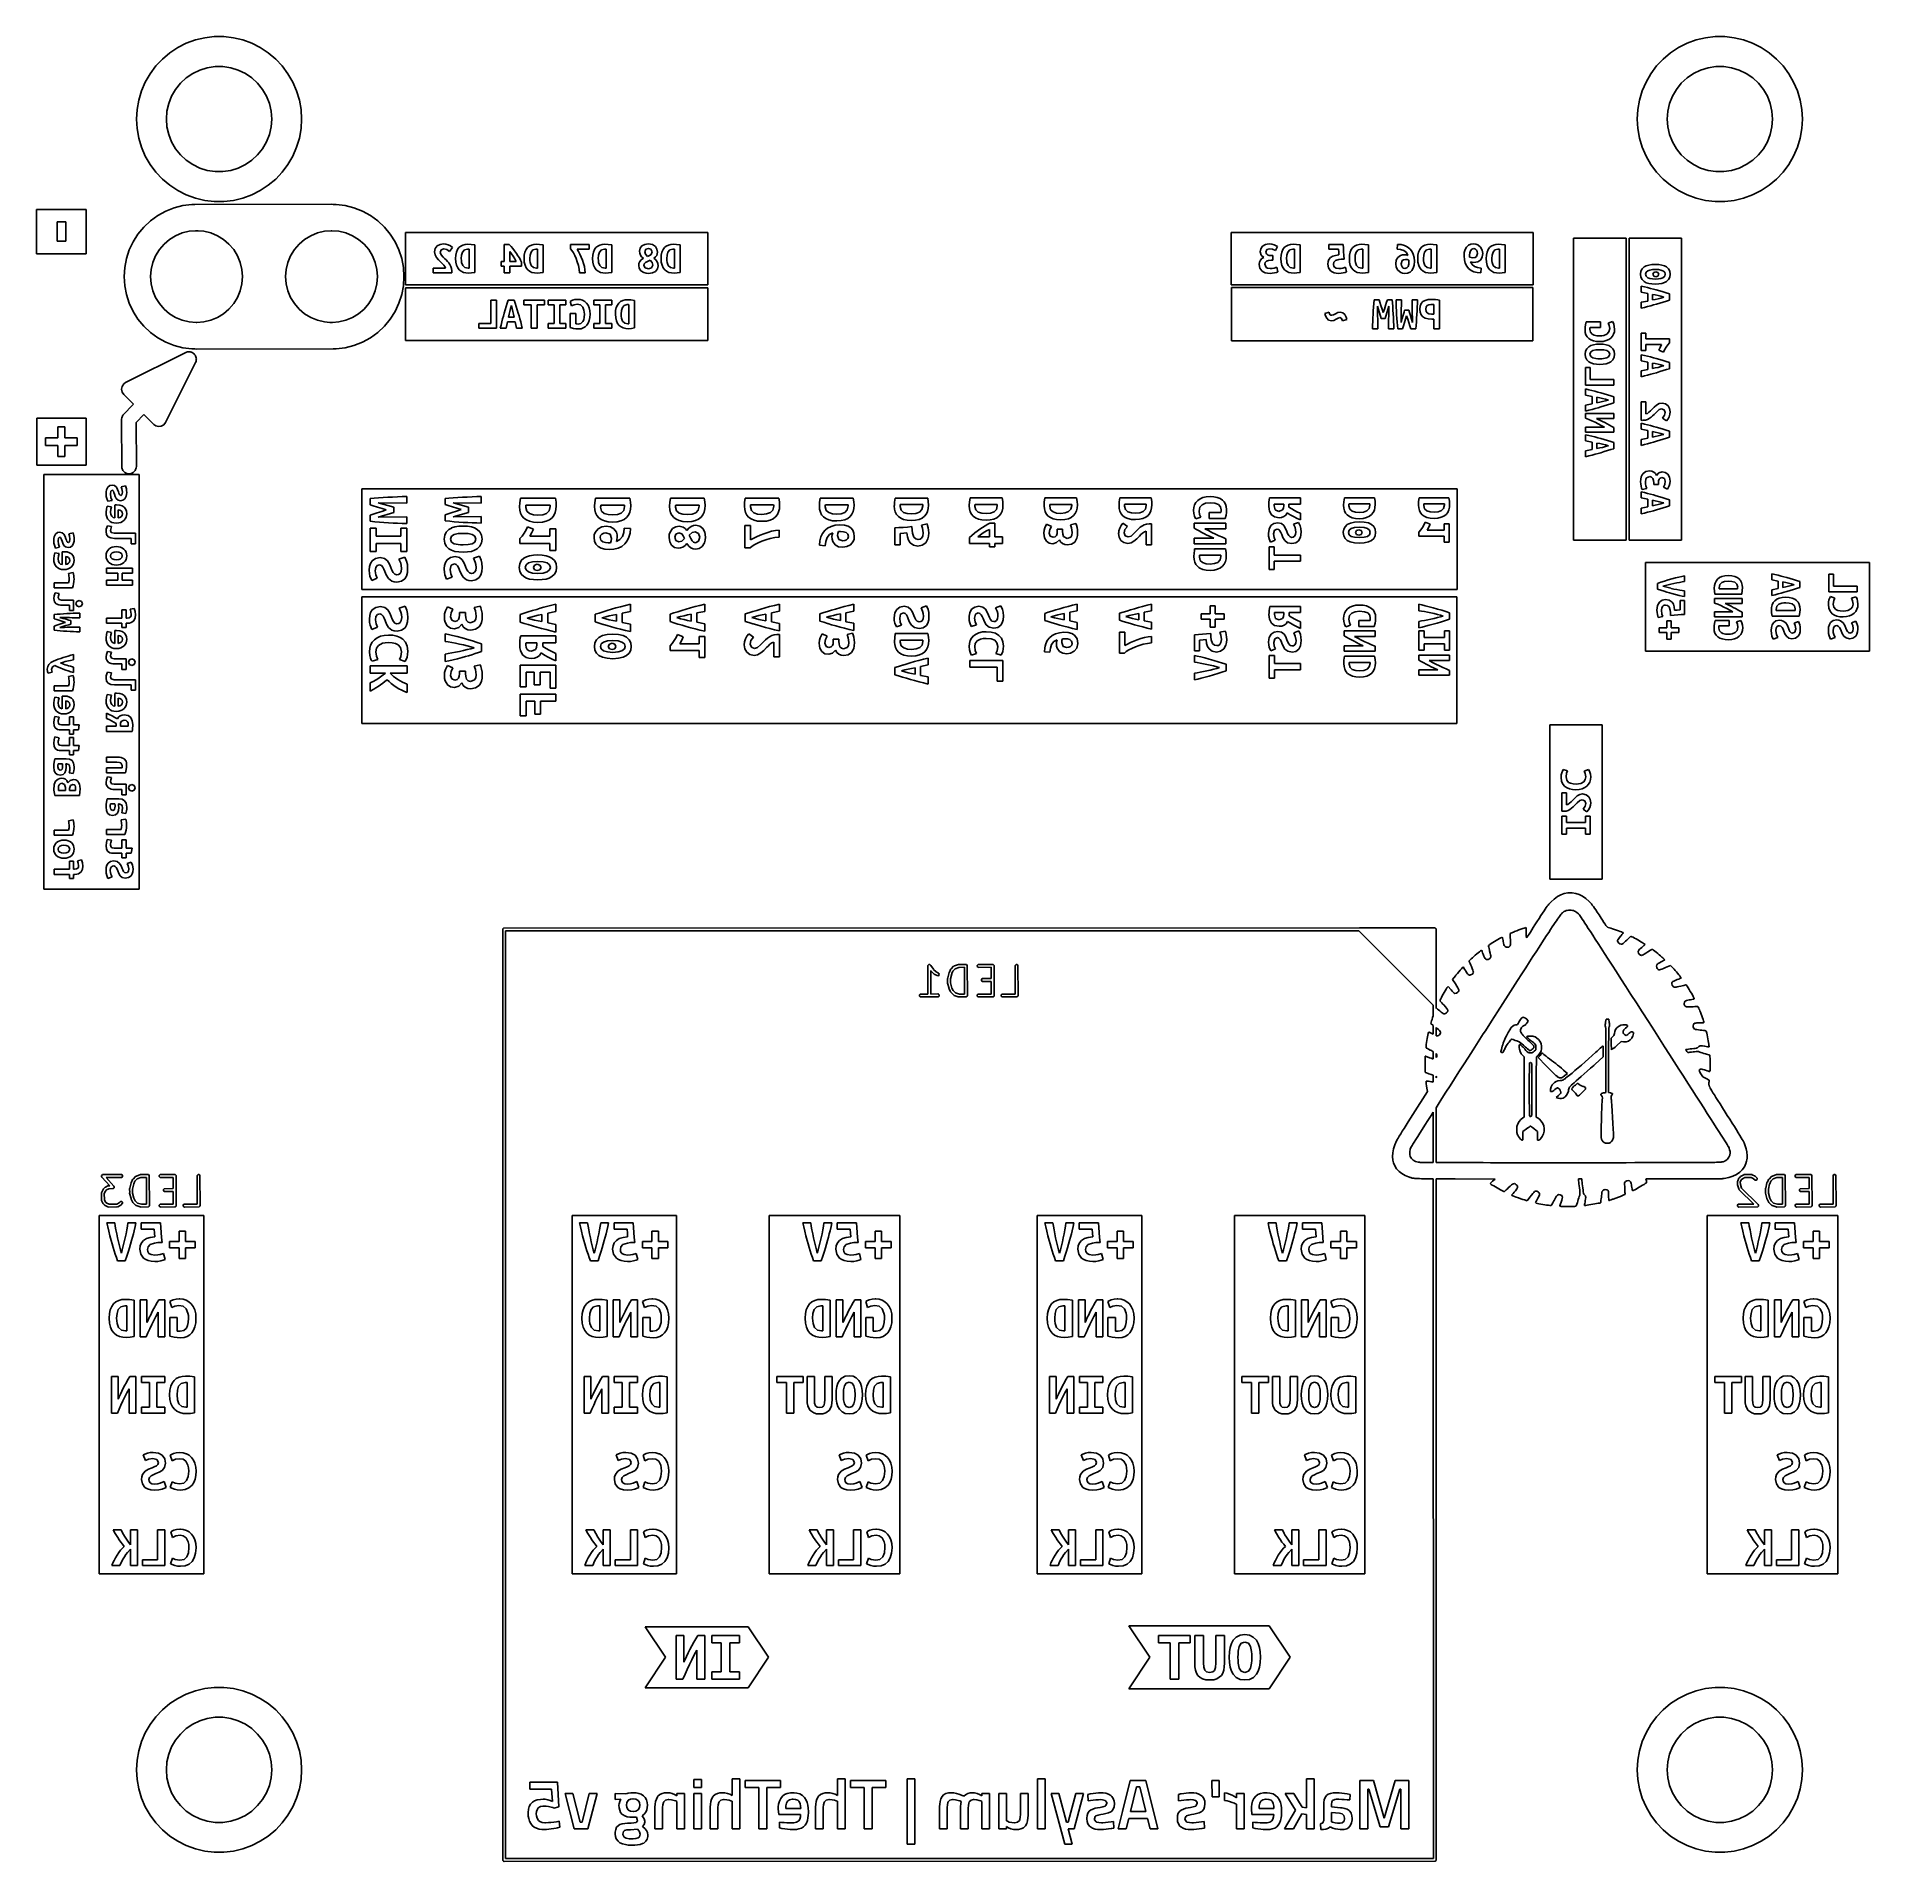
# Model space of a CAD drawing. Extents: x 48.4 to 110.5, y -108.5 to -46.7.
import ezdxf

# ---------------------------------------------------------------- set-up
doc = ezdxf.new("R2010")
doc.units = 0
doc.layers.add('BLACK', color=7, linetype='CONTINUOUS')

msp = doc.modelspace()

# ---------------------------------------------------------------- linework, layer by layer
at = {"layer": 'BLACK', "linetype": 'CONTINUOUS'}
for p, q in [((52.941539, -47.288868), (53.213, -47.110325)), ((53.213, -47.110325), (53.503353, -46.964504)), ((53.503353, -46.964504), (53.808672, -46.853377)), ((53.808672, -46.853377), (54.124827, -46.778447)), ((54.124827, -46.778447), (54.447543, -46.740727)), ((54.447543, -46.740727), (54.772457, -46.740727)), ((54.772457, -46.740727), (55.095173, -46.778447)), ((55.095173, -46.778447), (55.411328, -46.853377)), ((55.411328, -46.853377), (55.716647, -46.964504)), ((55.716647, -46.964504), (56.007, -47.110325)), ((56.007, -47.110325), (56.278461, -47.288868)), ((103.741539, -47.288868), (104.013, -47.110325)), ((104.013, -47.110325), (104.303353, -46.964504)), ((104.303353, -46.964504), (104.608672, -46.853377)), ((104.608672, -46.853377), (104.924827, -46.778447)), ((104.924827, -46.778447), (105.247543, -46.740727)), ((105.247543, -46.740727), (105.572457, -46.740727)), ((105.572457, -46.740727), (105.895173, -46.778447)), ((105.895173, -46.778447), (106.211328, -46.853377)), ((106.211328, -46.853377), (106.516647, -46.964504)), ((106.516647, -46.964504), (106.807, -47.110325)), ((106.807, -47.110325), (107.078461, -47.288868)), ((52.275647, -47.994672), (52.469672, -47.734051)), ((52.469672, -47.734051), (52.692641, -47.497718)), ((52.692641, -47.497718), (52.941539, -47.288868)), ((54.476757, -47.752), (54.213248, -47.791717)), ((54.743243, -47.752), (54.476757, -47.752)), ((55.006752, -47.791717), (54.743243, -47.752)), ((56.278461, -47.288868), (56.527359, -47.497718)), ((56.527359, -47.497718), (56.750328, -47.734051)), ((56.750328, -47.734051), (56.944353, -47.994672)), ((103.075647, -47.994672), (103.269672, -47.734051)), ((103.269672, -47.734051), (103.492641, -47.497718)), ((103.492641, -47.497718), (103.741539, -47.288868)), ((105.276757, -47.752), (105.013248, -47.791717)), ((105.543243, -47.752), (105.276757, -47.752)), ((105.806752, -47.791717), (105.543243, -47.752)), ((107.078461, -47.288868), (107.327359, -47.497718)), ((107.327359, -47.497718), (107.550328, -47.734051)), ((107.550328, -47.734051), (107.744353, -47.994672)), ((51.984499, -48.574396), (52.11319, -48.276055)), ((52.11319, -48.276055), (52.275647, -47.994672)), ((53.302979, -48.317262), (53.136828, -48.525608)), ((53.498326, -48.136005), (53.302979, -48.317262)), ((53.718507, -47.985889), (53.498326, -48.136005)), ((53.958602, -47.870265), (53.718507, -47.985889)), ((54.213248, -47.791717), (53.958602, -47.870265)), ((55.261398, -47.870265), (55.006752, -47.791717)), ((55.501493, -47.985889), (55.261398, -47.870265)), ((55.721674, -48.136005), (55.501493, -47.985889)), ((55.917021, -48.317262), (55.721674, -48.136005)), ((56.083172, -48.525608), (55.917021, -48.317262)), ((56.944353, -47.994672), (57.10681, -48.276055)), ((57.10681, -48.276055), (57.235501, -48.574396)), ((102.784499, -48.574396), (102.91319, -48.276055)), ((102.91319, -48.276055), (103.075647, -47.994672)), ((104.102979, -48.317262), (103.936828, -48.525608)), ((104.298326, -48.136005), (104.102979, -48.317262)), ((104.518507, -47.985889), (104.298326, -48.136005)), ((104.758602, -47.870265), (104.518507, -47.985889)), ((105.013248, -47.791717), (104.758602, -47.870265)), ((106.061398, -47.870265), (105.806752, -47.791717)), ((106.301493, -47.985889), (106.061398, -47.870265)), ((106.521674, -48.136005), (106.301493, -47.985889)), ((106.717021, -48.317262), (106.521674, -48.136005)), ((106.883172, -48.525608), (106.717021, -48.317262)), ((107.744353, -47.994672), (107.90681, -48.276055)), ((107.90681, -48.276055), (108.035501, -48.574396)), ((51.834892, -49.205636), (51.891313, -48.885659)), ((51.891313, -48.885659), (51.984499, -48.574396)), ((52.906227, -49.004456), (52.846928, -49.26426)), ((53.003585, -48.756391), (52.906227, -49.004456)), ((53.136828, -48.525608), (53.003585, -48.756391)), ((56.216415, -48.756391), (56.083172, -48.525608)), ((56.313773, -49.004456), (56.216415, -48.756391)), ((56.373072, -49.26426), (56.313773, -49.004456)), ((57.235501, -48.574396), (57.328687, -48.885659)), ((57.328687, -48.885659), (57.385108, -49.205636)), ((102.634892, -49.205636), (102.691313, -48.885659)), ((102.691313, -48.885659), (102.784499, -48.574396)), ((103.706227, -49.004456), (103.646928, -49.26426)), ((103.803585, -48.756391), (103.706227, -49.004456)), ((103.936828, -48.525608), (103.803585, -48.756391)), ((107.016415, -48.756391), (106.883172, -48.525608)), ((107.113773, -49.004456), (107.016415, -48.756391)), ((107.173072, -49.26426), (107.113773, -49.004456)), ((108.035501, -48.574396), (108.128687, -48.885659)), ((108.128687, -48.885659), (108.185108, -49.205636)), ((51.816, -49.53), (51.834892, -49.205636)), ((51.834892, -49.854364), (51.816, -49.53)), ((52.846928, -49.26426), (52.827014, -49.53)), ((52.827014, -49.53), (52.846928, -49.79574)), ((56.392986, -49.53), (56.373072, -49.26426)), ((56.373072, -49.79574), (56.392986, -49.53)), ((57.385108, -49.205636), (57.404, -49.53)), ((57.404, -49.53), (57.385108, -49.854364)), ((102.616, -49.53), (102.634892, -49.205636)), ((102.634892, -49.854364), (102.616, -49.53)), ((103.646928, -49.26426), (103.627014, -49.53)), ((103.627014, -49.53), (103.646928, -49.79574)), ((107.192986, -49.53), (107.173072, -49.26426)), ((107.173072, -49.79574), (107.192986, -49.53)), ((108.185108, -49.205636), (108.204, -49.53)), ((108.204, -49.53), (108.185108, -49.854364)), ((51.891313, -50.174341), (51.834892, -49.854364)), ((51.984499, -50.485604), (51.891313, -50.174341)), ((52.846928, -49.79574), (52.906227, -50.055544)), ((52.906227, -50.055544), (53.003585, -50.303609)), ((56.216415, -50.303609), (56.313773, -50.055544)), ((56.313773, -50.055544), (56.373072, -49.79574)), ((57.328687, -50.174341), (57.235501, -50.485604)), ((57.385108, -49.854364), (57.328687, -50.174341)), ((102.691313, -50.174341), (102.634892, -49.854364)), ((102.784499, -50.485604), (102.691313, -50.174341)), ((103.646928, -49.79574), (103.706227, -50.055544)), ((103.706227, -50.055544), (103.803585, -50.303609)), ((107.016415, -50.303609), (107.113773, -50.055544)), ((107.113773, -50.055544), (107.173072, -49.79574)), ((108.128687, -50.174341), (108.035501, -50.485604)), ((108.185108, -49.854364), (108.128687, -50.174341)), ((52.11319, -50.783945), (51.984499, -50.485604)), ((52.275647, -51.065328), (52.11319, -50.783945)), ((53.003585, -50.303609), (53.136828, -50.534392)), ((53.136828, -50.534392), (53.302979, -50.742738)), ((53.302979, -50.742738), (53.498326, -50.923995)), ((55.721674, -50.923995), (55.917021, -50.742738)), ((55.917021, -50.742738), (56.083172, -50.534392)), ((56.083172, -50.534392), (56.216415, -50.303609)), ((57.10681, -50.783945), (56.944353, -51.065328)), ((57.235501, -50.485604), (57.10681, -50.783945)), ((102.91319, -50.783945), (102.784499, -50.485604)), ((103.075647, -51.065328), (102.91319, -50.783945)), ((103.803585, -50.303609), (103.936828, -50.534392)), ((103.936828, -50.534392), (104.102979, -50.742738)), ((104.102979, -50.742738), (104.298326, -50.923995)), ((106.521674, -50.923995), (106.717021, -50.742738)), ((106.717021, -50.742738), (106.883172, -50.534392)), ((106.883172, -50.534392), (107.016415, -50.303609)), ((107.90681, -50.783945), (107.744353, -51.065328)), ((108.035501, -50.485604), (107.90681, -50.783945)), ((52.469672, -51.325949), (52.275647, -51.065328)), ((52.692641, -51.562282), (52.469672, -51.325949)), ((53.498326, -50.923995), (53.718507, -51.074111)), ((53.718507, -51.074111), (53.958602, -51.189735)), ((53.958602, -51.189735), (54.213248, -51.268283)), ((54.213248, -51.268283), (54.476757, -51.308)), ((54.476757, -51.308), (54.743243, -51.308)), ((54.743243, -51.308), (55.006752, -51.268283)), ((55.006752, -51.268283), (55.261398, -51.189735)), ((55.261398, -51.189735), (55.501493, -51.074111)), ((55.501493, -51.074111), (55.721674, -50.923995)), ((56.750328, -51.325949), (56.527359, -51.562282)), ((56.944353, -51.065328), (56.750328, -51.325949)), ((103.269672, -51.325949), (103.075647, -51.065328)), ((103.492641, -51.562282), (103.269672, -51.325949)), ((104.298326, -50.923995), (104.518507, -51.074111)), ((104.518507, -51.074111), (104.758602, -51.189735)), ((104.758602, -51.189735), (105.013248, -51.268283)), ((105.013248, -51.268283), (105.276757, -51.308)), ((105.276757, -51.308), (105.543243, -51.308)), ((105.543243, -51.308), (105.806752, -51.268283)), ((105.806752, -51.268283), (106.061398, -51.189735)), ((106.061398, -51.189735), (106.301493, -51.074111)), ((106.301493, -51.074111), (106.521674, -50.923995)), ((107.550328, -51.325949), (107.327359, -51.562282)), ((107.744353, -51.065328), (107.550328, -51.325949)), ((52.941539, -51.771132), (52.692641, -51.562282)), ((53.213, -51.949675), (52.941539, -51.771132)), ((53.503353, -52.095496), (53.213, -51.949675)), ((53.808672, -52.206623), (53.503353, -52.095496)), ((55.716647, -52.095496), (55.411328, -52.206623)), ((56.007, -51.949675), (55.716647, -52.095496)), ((56.278461, -51.771132), (56.007, -51.949675)), ((56.527359, -51.562282), (56.278461, -51.771132)), ((103.741539, -51.771132), (103.492641, -51.562282)), ((104.013, -51.949675), (103.741539, -51.771132)), ((104.303353, -52.095496), (104.013, -51.949675)), ((104.608672, -52.206623), (104.303353, -52.095496)), ((106.516647, -52.095496), (106.211328, -52.206623)), ((106.807, -51.949675), (106.516647, -52.095496)), ((107.078461, -51.771132), (106.807, -51.949675)), ((107.327359, -51.562282), (107.078461, -51.771132)), ((48.437403, -52.887935), (48.437403, -52.590278)), ((48.437403, -52.590278), (50.114597, -52.590278)), ((50.114597, -52.590278), (50.114597, -52.887935)), ((52.535224, -52.795397), (52.804841, -52.647174)), ((52.804841, -52.647174), (53.090908, -52.533912)), ((53.090908, -52.533912), (53.388916, -52.457396)), ((53.388916, -52.457396), (53.694163, -52.418835)), ((53.694163, -52.418835), (53.785587, -52.418835)), ((53.785587, -52.418835), (53.789263, -52.41785)), ((53.789263, -52.41785), (58.42, -52.414)), ((54.124827, -52.281553), (53.808672, -52.206623)), ((54.447543, -52.319273), (54.124827, -52.281553)), ((54.772457, -52.319273), (54.447543, -52.319273)), ((55.095173, -52.281553), (54.772457, -52.319273)), ((55.411328, -52.206623), (55.095173, -52.281553)), ((58.42, -52.414), (58.478737, -52.41785)), ((58.478737, -52.41785), (58.482413, -52.418835)), ((58.482413, -52.418835), (58.573837, -52.418835)), ((58.573837, -52.418835), (58.879084, -52.457396)), ((58.879084, -52.457396), (59.177092, -52.533912)), ((59.177092, -52.533912), (59.463159, -52.647174)), ((59.463159, -52.647174), (59.732776, -52.795397)), ((104.924827, -52.281553), (104.608672, -52.206623)), ((105.247543, -52.319273), (104.924827, -52.281553)), ((105.572457, -52.319273), (105.247543, -52.319273)), ((105.895173, -52.281553), (105.572457, -52.319273)), ((106.211328, -52.206623), (105.895173, -52.281553)), ((48.437403, -53.013769), (48.437403, -52.887935)), ((48.437403, -53.792065), (48.437403, -53.013769)), ((49.420066, -53.013769), (49.131934, -53.013769)), ((49.131934, -53.013769), (49.131934, -53.666231)), ((49.420066, -53.666231), (49.420066, -53.013769)), ((50.114597, -52.887935), (50.114597, -53.792065)), ((51.865908, -53.423926), (52.062027, -53.18686)), ((52.062027, -53.18686), (52.286311, -52.976243)), ((52.286311, -52.976243), (52.535224, -52.795397)), ((53.604777, -53.328349), (53.367543, -53.385304)), ((53.814772, -53.311822), (53.604777, -53.328349)), ((53.848, -53.314), (53.814772, -53.311822)), ((53.908264, -53.313949), (53.848, -53.314)), ((54.091223, -53.328349), (53.908264, -53.313949)), ((54.328457, -53.385304), (54.091223, -53.328349)), ((58.176777, -53.328349), (57.939543, -53.385304)), ((58.407262, -53.310209), (58.176777, -53.328349)), ((58.43247, -53.310188), (58.407262, -53.310209)), ((58.663223, -53.328349), (58.43247, -53.310188)), ((58.900457, -53.385304), (58.663223, -53.328349)), ((59.732776, -52.795397), (59.981689, -52.976243)), ((59.981689, -52.976243), (60.205973, -53.18686)), ((60.205973, -53.18686), (60.402092, -53.423926)), ((48.437403, -54.089722), (48.437403, -53.792065)), ((49.131934, -53.666231), (49.420066, -53.666231)), ((50.114597, -53.792065), (50.114597, -54.089722)), ((51.474971, -54.25471), (51.570048, -53.962095)), ((51.570048, -53.962095), (51.701049, -53.683703)), ((51.701049, -53.683703), (51.865908, -53.423926)), ((52.590146, -53.950116), (52.462669, -54.158139)), ((52.748595, -53.764595), (52.590146, -53.950116)), ((52.934116, -53.606146), (52.748595, -53.764595)), ((53.142139, -53.478669), (52.934116, -53.606146)), ((53.367543, -53.385304), (53.142139, -53.478669)), ((54.553861, -53.478669), (54.328457, -53.385304)), ((54.761884, -53.606146), (54.553861, -53.478669)), ((54.947405, -53.764595), (54.761884, -53.606146)), ((55.105854, -53.950116), (54.947405, -53.764595)), ((55.233331, -54.158139), (55.105854, -53.950116)), ((57.162146, -53.950116), (57.034669, -54.158139)), ((57.320595, -53.764595), (57.162146, -53.950116)), ((57.506116, -53.606146), (57.320595, -53.764595)), ((57.714139, -53.478669), (57.506116, -53.606146)), ((57.939543, -53.385304), (57.714139, -53.478669)), ((59.125861, -53.478669), (58.900457, -53.385304)), ((59.333884, -53.606146), (59.125861, -53.478669)), ((59.519405, -53.764595), (59.333884, -53.606146)), ((59.677854, -53.950116), (59.519405, -53.764595)), ((59.805331, -54.158139), (59.677854, -53.950116)), ((60.402092, -53.423926), (60.566951, -53.683703)), ((60.566951, -53.683703), (60.697952, -53.962095)), ((60.697952, -53.962095), (60.793029, -54.25471)), ((60.926399, -55.140799), (60.926399, -53.368001)), ((60.926399, -53.368001), (61.312798, -53.368001)), ((61.312798, -53.368001), (70.767202, -53.368001)), ((61.928717, -53.909732), (61.903988, -54.029516)), ((61.995178, -53.823952), (61.928717, -53.909732)), ((62.091005, -53.772947), (61.995178, -53.823952)), ((62.203833, -53.755946), (62.091005, -53.772947)), ((62.097187, -54.043426), (62.132736, -53.953009)), ((62.132736, -53.953009), (62.22238, -53.921324)), ((62.284397, -53.763674), (62.203833, -53.755946)), ((62.22238, -53.921324), (62.316662, -53.942963)), ((62.365348, -53.786857), (62.284397, -53.763674)), ((62.316662, -53.942963), (62.414034, -54.015606)), ((62.441662, -53.82627), (62.365348, -53.786857)), ((62.414034, -54.015606), (62.508315, -53.882684)), ((62.508315, -53.882684), (62.441662, -53.82627)), ((62.682774, -53.949531), (62.646646, -54.03338)), ((62.730881, -53.881912), (62.682774, -53.949531)), ((62.790966, -53.830327), (62.730881, -53.881912)), ((62.863029, -53.794585), (62.790966, -53.830327)), ((62.851437, -54.031062), (62.914807, -53.959191)), ((62.945139, -53.77372), (62.863029, -53.794585)), ((62.914807, -53.959191), (63.018362, -53.932143)), ((63.035363, -53.766765), (62.945139, -53.77372)), ((63.018362, -53.932143), (63.046182, -53.932916)), ((63.142009, -53.771402), (63.035363, -53.766765)), ((63.046182, -53.932916), (63.074003, -53.93678)), ((63.074003, -53.93678), (63.074003, -54.579748)), ((63.264111, -53.789949), (63.142009, -53.771402)), ((63.264111, -54.723488), (63.264111, -53.789949)), ((64.432581, -53.777584), (64.262566, -53.777584)), ((64.262566, -53.777584), (64.262566, -54.352545)), ((64.494405, -53.843465), (64.432581, -53.777584)), ((64.556229, -53.91746), (64.494405, -53.843465)), ((64.616507, -53.996092), (64.556229, -53.91746)), ((65.001167, -53.949531), (64.965039, -54.03338)), ((65.049274, -53.881912), (65.001167, -53.949531)), ((65.109359, -53.830327), (65.049274, -53.881912)), ((65.181422, -53.794585), (65.109359, -53.830327)), ((65.16983, -54.031062), (65.233199, -53.959191)), ((65.263532, -53.77372), (65.181422, -53.794585)), ((65.233199, -53.959191), (65.336754, -53.932143)), ((65.353756, -53.766765), (65.263532, -53.77372)), ((65.336754, -53.932143), (65.364575, -53.932916)), ((65.460402, -53.771402), (65.353756, -53.766765)), ((65.364575, -53.932916), (65.392396, -53.93678)), ((65.392396, -53.93678), (65.392396, -54.579748)), ((65.582504, -53.789949), (65.460402, -53.771402)), ((65.582504, -54.723488), (65.582504, -53.789949)), ((67.135827, -53.777584), (66.511406, -53.777584)), ((66.511406, -53.777584), (66.511406, -53.921324)), ((66.511406, -53.921324), (66.55507, -53.978898)), ((66.776862, -54.011548), (66.733972, -53.935235)), ((66.733972, -53.935235), (67.135827, -53.935235)), ((67.135827, -53.935235), (67.135827, -53.777584)), ((67.31956, -53.949531), (67.283431, -54.03338)), ((67.367666, -53.881912), (67.31956, -53.949531)), ((67.427751, -53.830327), (67.367666, -53.881912)), ((67.499815, -53.794585), (67.427751, -53.830327)), ((67.488223, -54.031062), (67.551592, -53.959191)), ((67.581924, -53.77372), (67.499815, -53.794585)), ((67.551592, -53.959191), (67.655147, -53.932143)), ((67.672148, -53.766765), (67.581924, -53.77372)), ((67.655147, -53.932143), (67.682968, -53.932916)), ((67.778794, -53.771402), (67.672148, -53.766765)), ((67.682968, -53.932916), (67.710788, -53.93678)), ((67.710788, -53.93678), (67.710788, -54.579748)), ((67.900896, -53.789949), (67.778794, -53.771402)), ((67.900896, -54.723488), (67.900896, -53.789949)), ((68.860904, -53.902004), (68.840618, -54.004786)), ((68.921762, -53.822406), (68.860904, -53.902004)), ((69.017009, -53.771402), (68.921762, -53.822406)), ((69.140464, -53.7544), (69.017009, -53.771402)), ((69.019907, -54.020242), (69.056229, -53.939099)), ((69.056229, -53.939099), (69.143555, -53.912051)), ((69.220062, -53.760969), (69.140464, -53.7544)), ((69.143555, -53.912051), (69.230881, -53.939871)), ((69.28575, -53.780675), (69.220062, -53.760969)), ((69.230881, -53.939871), (69.268748, -54.021788)), ((69.380031, -53.847136), (69.28575, -53.780675)), ((69.431808, -53.937553), (69.380031, -53.847136)), ((69.448037, -54.034153), (69.431808, -53.937553)), ((69.637952, -53.949531), (69.601824, -54.03338)), ((69.686059, -53.881912), (69.637952, -53.949531)), ((69.746144, -53.830327), (69.686059, -53.881912)), ((69.818207, -53.794585), (69.746144, -53.830327)), ((69.806615, -54.031062), (69.869985, -53.959191)), ((69.900317, -53.77372), (69.818207, -53.794585)), ((69.869985, -53.959191), (69.973539, -53.932143)), ((69.990541, -53.766765), (69.900317, -53.77372)), ((69.973539, -53.932143), (70.00136, -53.932916)), ((70.097187, -53.771402), (69.990541, -53.766765)), ((70.00136, -53.932916), (70.029181, -53.93678)), ((70.029181, -53.93678), (70.029181, -54.579748)), ((70.219289, -53.789949), (70.097187, -53.771402)), ((70.219289, -54.723488), (70.219289, -53.789949)), ((70.767202, -53.368001), (71.153601, -53.368001)), ((71.153601, -53.368001), (71.153601, -55.140799)), ((88.865802, -55.140202), (88.865802, -53.368598)), ((88.865802, -53.368598), (89.251605, -53.368598)), ((89.251605, -53.368598), (98.708395, -53.368598)), ((89.871204, -53.919523), (89.852685, -54.026005)), ((89.928302, -53.833875), (89.871204, -53.919523)), ((90.026296, -53.777548), (89.928302, -53.833875)), ((90.090918, -53.762502), (90.026296, -53.777548)), ((90.045586, -54.032178), (90.077222, -53.949616)), ((90.077222, -53.949616), (90.164414, -53.919523)), ((90.165957, -53.757486), (90.090918, -53.762502)), ((90.164414, -53.919523), (90.271667, -53.93727)), ((90.24794, -53.764624), (90.165957, -53.757486)), ((90.321049, -53.786036), (90.24794, -53.764624)), ((90.271667, -53.93727), (90.363488, -53.981252)), ((90.431389, -53.842363), (90.321049, -53.786036)), ((90.363488, -53.981252), (90.431389, -53.842363)), ((90.619468, -53.950773), (90.583395, -54.034493)), ((90.6675, -53.883258), (90.619468, -53.950773)), ((90.727492, -53.831753), (90.6675, -53.883258)), ((90.799444, -53.796067), (90.727492, -53.831753)), ((90.78787, -54.032178), (90.851142, -53.960419)), ((90.881427, -53.775233), (90.799444, -53.796067)), ((90.851142, -53.960419), (90.954537, -53.933412)), ((90.971512, -53.768289), (90.881427, -53.775233)), ((90.954537, -53.933412), (90.982315, -53.934184)), ((91.077994, -53.772919), (90.971512, -53.768289)), ((90.982315, -53.934184), (91.010093, -53.938042)), ((91.010093, -53.938042), (91.010093, -54.580017)), ((91.199907, -53.791437), (91.077994, -53.772919)), ((91.199907, -54.723536), (91.199907, -53.791437)), ((92.659784, -53.779091), (92.17213, -53.779091)), ((92.17213, -53.779091), (92.17213, -53.936499)), ((92.17213, -53.936499), (92.500833, -53.936499)), ((92.500833, -53.936499), (92.508549, -54.039894)), ((92.665571, -53.896954), (92.659784, -53.779091)), ((92.673673, -54.01906), (92.665571, -53.896954)), ((92.934282, -53.950773), (92.89821, -54.034493)), ((92.982315, -53.883258), (92.934282, -53.950773)), ((93.042307, -53.831753), (92.982315, -53.883258)), ((93.114259, -53.796067), (93.042307, -53.831753)), ((93.102685, -54.032178), (93.165957, -53.960419)), ((93.196242, -53.775233), (93.114259, -53.796067)), ((93.165957, -53.960419), (93.269352, -53.933412)), ((93.286327, -53.768289), (93.196242, -53.775233)), ((93.269352, -53.933412), (93.29713, -53.934184)), ((93.392809, -53.772919), (93.286327, -53.768289)), ((93.29713, -53.934184), (93.324907, -53.938042)), ((93.324907, -53.938042), (93.324907, -54.580017)), ((93.514722, -53.791437), (93.392809, -53.772919)), ((93.514722, -54.723536), (93.514722, -53.791437)), ((94.49466, -53.772919), (94.483858, -53.934956)), ((94.483858, -53.934956), (94.604228, -53.947301)), ((94.618503, -53.782178), (94.49466, -53.772919)), ((94.604228, -53.947301), (94.712253, -53.983567)), ((94.730772, -53.809956), (94.618503, -53.782178)), ((94.829537, -53.855866), (94.730772, -53.809956)), ((94.91287, -53.919523), (94.829537, -53.855866)), ((94.979807, -54.000542), (94.91287, -53.919523)), ((95.249097, -53.950773), (95.213025, -54.034493)), ((95.29713, -53.883258), (95.249097, -53.950773)), ((95.357122, -53.831753), (95.29713, -53.883258)), ((95.429074, -53.796067), (95.357122, -53.831753)), ((95.4175, -54.032178), (95.480772, -53.960419)), ((95.511057, -53.775233), (95.429074, -53.796067)), ((95.480772, -53.960419), (95.584167, -53.933412)), ((95.601142, -53.768289), (95.511057, -53.775233)), ((95.584167, -53.933412), (95.611944, -53.934184)), ((95.707623, -53.772919), (95.601142, -53.768289)), ((95.611944, -53.934184), (95.639722, -53.938042)), ((95.639722, -53.938042), (95.639722, -54.580017)), ((95.829537, -53.791437), (95.707623, -53.772919)), ((95.829537, -54.723536), (95.829537, -53.791437)), ((96.788556, -53.943872), (96.760264, -54.044181)), ((96.83571, -53.862425), (96.788556, -53.943872)), ((96.900696, -53.802411), (96.83571, -53.862425)), ((96.982486, -53.766403), (96.900696, -53.802411)), ((96.966111, -53.988968), (97.009321, -53.936499)), ((97.08108, -53.7544), (96.982486, -53.766403)), ((97.009321, -53.936499), (97.076451, -53.916437)), ((97.076451, -53.916437), (97.134321, -53.929554)), ((97.153225, -53.761923), (97.08108, -53.7544)), ((97.134321, -53.929554), (97.172901, -53.964277)), ((97.21534, -53.784493), (97.153225, -53.761923)), ((97.172901, -53.964277), (97.194506, -54.015202)), ((97.310247, -53.861653), (97.21534, -53.784493)), ((97.367346, -53.966591), (97.310247, -53.861653)), ((97.386636, -54.080017), (97.367346, -53.966591)), ((97.563912, -53.950773), (97.52784, -54.034493)), ((97.611944, -53.883258), (97.563912, -53.950773)), ((97.671937, -53.831753), (97.611944, -53.883258)), ((97.743889, -53.796067), (97.671937, -53.831753)), ((97.732315, -54.032178), (97.795586, -53.960419)), ((97.825872, -53.775233), (97.743889, -53.796067)), ((97.795586, -53.960419), (97.898981, -53.933412)), ((97.915957, -53.768289), (97.825872, -53.775233)), ((97.898981, -53.933412), (97.926759, -53.934184)), ((98.022438, -53.772919), (97.915957, -53.768289)), ((97.926759, -53.934184), (97.954537, -53.938042)), ((97.954537, -53.938042), (97.954537, -54.580017)), ((98.144352, -53.791437), (98.022438, -53.772919)), ((98.144352, -54.723536), (98.144352, -53.791437)), ((98.708395, -53.368598), (99.094198, -53.368598)), ((99.094198, -53.368598), (99.094198, -55.140202)), ((100.459003, -53.947994), (100.459003, -53.560997)), ((100.459003, -53.560997), (102.232997, -53.560997)), ((100.459003, -56.671678), (100.459003, -53.947994)), ((102.232997, -53.560997), (102.232997, -53.947994)), ((102.232997, -53.947994), (102.232997, -63.400006)), ((102.338603, -53.947994), (102.338603, -53.560997)), ((102.338603, -53.560997), (104.112597, -53.560997)), ((102.338603, -54.783907), (102.338603, -53.947994)), ((104.112597, -53.560997), (104.112597, -53.947994)), ((104.112597, -53.947994), (104.112597, -63.400006)), ((50.114597, -54.089722), (48.437403, -54.089722)), ((51.398, -54.864), (51.417319, -54.556934)), ((51.417319, -54.556934), (51.474971, -54.25471)), ((52.369304, -54.383543), (52.312349, -54.620777)), ((52.462669, -54.158139), (52.369304, -54.383543)), ((55.326696, -54.383543), (55.233331, -54.158139)), ((55.383651, -54.620777), (55.326696, -54.383543)), ((56.941304, -54.383543), (56.884349, -54.620777)), ((57.034669, -54.158139), (56.941304, -54.383543)), ((59.898696, -54.383543), (59.805331, -54.158139)), ((59.955651, -54.620777), (59.898696, -54.383543)), ((60.793029, -54.25471), (60.850681, -54.556934)), ((60.850681, -54.556934), (60.87, -54.864)), ((62.271839, -54.576657), (61.860711, -54.576657)), ((61.860711, -54.576657), (61.860711, -54.734307)), ((61.903988, -54.029516), (61.922535, -54.12457)), ((61.922535, -54.12457), (61.971994, -54.213442)), ((61.971994, -54.213442), (62.041546, -54.296904)), ((62.041546, -54.296904), (62.120371, -54.374184)), ((62.125781, -54.125343), (62.097187, -54.043426)), ((62.120371, -54.374184), (62.166739, -54.418233)), ((62.198423, -54.208805), (62.125781, -54.125343)), ((62.166739, -54.418233), (62.216198, -54.470783)), ((62.244019, -54.253048), (62.198423, -54.208805)), ((62.216198, -54.470783), (62.255611, -54.525652)), ((62.292705, -54.299222), (62.244019, -54.253048)), ((62.255611, -54.525652), (62.271839, -54.576657)), ((62.341391, -54.348295), (62.292705, -54.299222)), ((62.386986, -54.401232), (62.341391, -54.348295)), ((62.427172, -54.458612), (62.386986, -54.401232)), ((62.459629, -54.521015), (62.427172, -54.458612)), ((62.481074, -54.589021), (62.459629, -54.521015)), ((62.624042, -54.13481), (62.616507, -54.255173)), ((62.616507, -54.255173), (62.624815, -54.378241)), ((62.646646, -54.03338), (62.624042, -54.13481)), ((62.624815, -54.378241), (62.649737, -54.481602)), ((62.649737, -54.481602), (62.689343, -54.566417)), ((62.689343, -54.566417), (62.7417, -54.633844)), ((62.809706, -54.255173), (62.81898, -54.134616)), ((62.812604, -54.323372), (62.809706, -54.255173)), ((62.821298, -54.385776), (62.812604, -54.323372)), ((62.81898, -54.134616), (62.851437, -54.031062)), ((62.859938, -54.488558), (62.821298, -54.385776)), ((62.931036, -54.556564), (62.859938, -54.488558)), ((63.04, -54.581293), (62.931036, -54.556564)), ((63.057002, -54.581293), (63.04, -54.581293)), ((63.074003, -54.579748), (63.057002, -54.581293)), ((64.262566, -54.352545), (64.159011, -54.352545)), ((64.159011, -54.352545), (64.159011, -54.50865)), ((64.159011, -54.50865), (64.262566, -54.50865)), ((64.262566, -54.50865), (64.262566, -54.734307)), ((64.452674, -54.352545), (64.452674, -54.015606)), ((64.452674, -54.015606), (64.509861, -54.09134)), ((64.669057, -54.352545), (64.452674, -54.352545)), ((64.452674, -54.734307), (64.452674, -54.50865)), ((64.452674, -54.50865), (64.851437, -54.50865)), ((64.509861, -54.09134), (64.567821, -54.175575)), ((64.567821, -54.175575), (64.622689, -54.264446)), ((64.673694, -54.075884), (64.616507, -53.996092)), ((64.622689, -54.264446), (64.669057, -54.352545)), ((64.727017, -54.155289), (64.673694, -54.075884)), ((64.775703, -54.232762), (64.727017, -54.155289)), ((64.817821, -54.305211), (64.775703, -54.232762)), ((64.851437, -54.369547), (64.817821, -54.305211)), ((64.851437, -54.50865), (64.851437, -54.369547)), ((64.942434, -54.13481), (64.9349, -54.255173)), ((64.9349, -54.255173), (64.943207, -54.378241)), ((64.965039, -54.03338), (64.942434, -54.13481)), ((64.943207, -54.378241), (64.96813, -54.481602)), ((64.96813, -54.481602), (65.007736, -54.566417)), ((65.007736, -54.566417), (65.060093, -54.633844)), ((65.128099, -54.255173), (65.137372, -54.134616)), ((65.130997, -54.323372), (65.128099, -54.255173)), ((65.139691, -54.385776), (65.130997, -54.323372)), ((65.137372, -54.134616), (65.16983, -54.031062)), ((65.178331, -54.488558), (65.139691, -54.385776)), ((65.249428, -54.556564), (65.178331, -54.488558)), ((65.358393, -54.581293), (65.249428, -54.556564)), ((65.375394, -54.581293), (65.358393, -54.581293)), ((65.392396, -54.579748), (65.375394, -54.581293)), ((66.55507, -53.978898), (66.602597, -54.055791)), ((66.602597, -54.055791), (66.650703, -54.14814)), ((66.650703, -54.14814), (66.696105, -54.252082)), ((66.696105, -54.252082), (66.73745, -54.36549)), ((66.73745, -54.36549), (66.773385, -54.486239)), ((66.773385, -54.486239), (66.80024, -54.610466)), ((66.822071, -54.101386), (66.776862, -54.011548)), ((66.8667, -54.200884), (66.822071, -54.101386)), ((66.907852, -54.306177), (66.8667, -54.200884)), ((66.944366, -54.414949), (66.907852, -54.306177)), ((66.975085, -54.524879), (66.944366, -54.414949)), ((66.99711, -54.632491), (66.975085, -54.524879)), ((67.260827, -54.13481), (67.253292, -54.255173)), ((67.253292, -54.255173), (67.2616, -54.378241)), ((67.283431, -54.03338), (67.260827, -54.13481)), ((67.2616, -54.378241), (67.286522, -54.481602)), ((67.286522, -54.481602), (67.326128, -54.566417)), ((67.326128, -54.566417), (67.378485, -54.633844)), ((67.446491, -54.255173), (67.455765, -54.134616)), ((67.449389, -54.323372), (67.446491, -54.255173)), ((67.458083, -54.385776), (67.449389, -54.323372)), ((67.455765, -54.134616), (67.488223, -54.031062)), ((67.496723, -54.488558), (67.458083, -54.385776)), ((67.567821, -54.556564), (67.496723, -54.488558)), ((67.676785, -54.581293), (67.567821, -54.556564)), ((67.693787, -54.581293), (67.676785, -54.581293)), ((67.710788, -54.579748), (67.693787, -54.581293)), ((68.823423, -54.41746), (68.814343, -54.487012)), ((68.814343, -54.487012), (68.832117, -54.581293)), ((68.850665, -54.354091), (68.823423, -54.41746)), ((68.832117, -54.581293), (68.889304, -54.667074)), ((68.840618, -54.004786), (68.848733, -54.070667)), ((68.848733, -54.070667), (68.873076, -54.135389)), ((68.89993, -54.296131), (68.850665, -54.354091)), ((68.873076, -54.135389), (68.914807, -54.194315)), ((68.975085, -54.242808), (68.89993, -54.296131)), ((68.914807, -54.194315), (68.975085, -54.242808)), ((68.993632, -54.483921), (69.005224, -54.429825)), ((69.03459, -54.563519), (68.993632, -54.483921)), ((69.005224, -54.429825), (69.042318, -54.387321)), ((69.04, -54.102932), (69.019907, -54.020242)), ((69.1451, -54.596749), (69.03459, -54.563519)), ((69.108006, -54.180984), (69.04, -54.102932)), ((69.042318, -54.387321), (69.108006, -54.348681)), ((69.184127, -54.144663), (69.108006, -54.180984)), ((69.108006, -54.348681), (69.203833, -54.307723)), ((69.249428, -54.565065), (69.1451, -54.596749)), ((69.233199, -54.109887), (69.184127, -54.144663)), ((69.203833, -54.307723), (69.270294, -54.387321)), ((69.268748, -54.021788), (69.233199, -54.109887)), ((69.293478, -54.471556), (69.249428, -54.565065)), ((69.270294, -54.387321), (69.293478, -54.471556)), ((69.330572, -54.244354), (69.387759, -54.19644)), ((69.393555, -54.297483), (69.330572, -54.244354)), ((69.387759, -54.19644), (69.423308, -54.145436)), ((69.437218, -54.357955), (69.393555, -54.297483)), ((69.423308, -54.145436), (69.448037, -54.034153)), ((69.46272, -54.424222), (69.437218, -54.357955)), ((69.448037, -54.603704), (69.471221, -54.49474)), ((69.471221, -54.49474), (69.46272, -54.424222)), ((69.579219, -54.13481), (69.571685, -54.255173)), ((69.571685, -54.255173), (69.579992, -54.378241)), ((69.601824, -54.03338), (69.579219, -54.13481)), ((69.579992, -54.378241), (69.604915, -54.481602)), ((69.604915, -54.481602), (69.644521, -54.566417)), ((69.644521, -54.566417), (69.696878, -54.633844)), ((69.764884, -54.255173), (69.774158, -54.134616)), ((69.767782, -54.323372), (69.764884, -54.255173)), ((69.776476, -54.385776), (69.767782, -54.323372)), ((69.774158, -54.134616), (69.806615, -54.031062)), ((69.815116, -54.488558), (69.776476, -54.385776)), ((69.886213, -54.556564), (69.815116, -54.488558)), ((69.995178, -54.581293), (69.886213, -54.556564)), ((70.012179, -54.581293), (69.995178, -54.581293)), ((70.029181, -54.579748), (70.012179, -54.581293)), ((89.825872, -54.372841), (89.815648, -54.450388)), ((89.815648, -54.450388), (89.837253, -54.572301)), ((89.856543, -54.306869), (89.825872, -54.372841)), ((89.837253, -54.572301), (89.903611, -54.668752)), ((89.852685, -54.026005), (89.885093, -54.135573)), ((89.905733, -54.254014), (89.856543, -54.306869)), ((89.885093, -54.135573), (89.971512, -54.21582)), ((89.971512, -54.21582), (89.905733, -54.254014)), ((90.008549, -54.447301), (90.023596, -54.383065)), ((90.047901, -54.550696), (90.008549, -54.447301)), ((90.023596, -54.383065), (90.068735, -54.341591)), ((90.060247, -54.09082), (90.045586, -54.032178)), ((90.101721, -54.581946), (90.047901, -54.550696)), ((90.098056, -54.127857), (90.060247, -54.09082)), ((90.068735, -54.341591), (90.137022, -54.319022)), ((90.150525, -54.147919), (90.098056, -54.127857)), ((90.184475, -54.592363), (90.101721, -54.581946)), ((90.137022, -54.319022), (90.221512, -54.311499)), ((90.209167, -54.154091), (90.150525, -54.147919)), ((90.280154, -54.154091), (90.209167, -54.154091)), ((90.221512, -54.311499), (90.280154, -54.311499)), ((90.319506, -54.575388), (90.257585, -54.588119)), ((90.280154, -54.311499), (90.280154, -54.154091)), ((90.411327, -54.54298), (90.319506, -54.575388)), ((90.448364, -54.701931), (90.411327, -54.54298)), ((90.560826, -54.135766), (90.553302, -54.255943)), ((90.553302, -54.255943), (90.561597, -54.378821)), ((90.583395, -54.034493), (90.560826, -54.135766)), ((90.561597, -54.378821), (90.586481, -54.482023)), ((90.586481, -54.482023), (90.626026, -54.566707)), ((90.626026, -54.566707), (90.678302, -54.63403)), ((90.746204, -54.255943), (90.755463, -54.135573)), ((90.749097, -54.324037), (90.746204, -54.255943)), ((90.757778, -54.386344), (90.749097, -54.324037)), ((90.755463, -54.135573), (90.78787, -54.032178)), ((90.796358, -54.488968), (90.757778, -54.386344)), ((90.867346, -54.556869), (90.796358, -54.488968)), ((90.976142, -54.58156), (90.867346, -54.556869)), ((90.993117, -54.58156), (90.976142, -54.58156)), ((91.010093, -54.580017), (90.993117, -54.58156)), ((92.147095, -54.356252), (92.136636, -54.445758)), ((92.136636, -54.445758), (92.159784, -54.568443)), ((92.178474, -54.281149), (92.147095, -54.356252)), ((92.159784, -54.568443), (92.230772, -54.666437)), ((92.230772, -54.220449), (92.178474, -54.281149)), ((92.304331, -54.174496), (92.230772, -54.220449)), ((92.399496, -54.143632), (92.304331, -54.174496)), ((92.33108, -54.453474), (92.344198, -54.380172)), ((92.338796, -54.5044), (92.33108, -54.453474)), ((92.367346, -54.548381), (92.338796, -54.5044)), ((92.344198, -54.380172), (92.396667, -54.323073)), ((92.424444, -54.580017), (92.367346, -54.548381)), ((92.396667, -54.323073), (92.508549, -54.286036)), ((92.516265, -54.127857), (92.399496, -54.143632)), ((92.516265, -54.592363), (92.424444, -54.580017)), ((92.508549, -54.039894), (92.516265, -54.127857)), ((92.508549, -54.286036), (92.592269, -54.276198)), ((92.647438, -54.578474), (92.58841, -54.588891)), ((92.592269, -54.276198), (92.698364, -54.272919)), ((92.733858, -54.54761), (92.647438, -54.578474)), ((92.684475, -54.144639), (92.673673, -54.01906)), ((92.698364, -54.272919), (92.684475, -54.144639)), ((92.772438, -54.705017), (92.733858, -54.54761)), ((92.87564, -54.135766), (92.868117, -54.255943)), ((92.868117, -54.255943), (92.876412, -54.378821)), ((92.89821, -54.034493), (92.87564, -54.135766)), ((92.876412, -54.378821), (92.901296, -54.482023)), ((92.901296, -54.482023), (92.940841, -54.566707)), ((92.940841, -54.566707), (92.993117, -54.63403)), ((93.061019, -54.255943), (93.070278, -54.135573)), ((93.063912, -54.324037), (93.061019, -54.255943)), ((93.072593, -54.386344), (93.063912, -54.324037)), ((93.070278, -54.135573), (93.102685, -54.032178)), ((93.111173, -54.488968), (93.072593, -54.386344)), ((93.18216, -54.556869), (93.111173, -54.488968)), ((93.290957, -54.58156), (93.18216, -54.556869)), ((93.307932, -54.58156), (93.290957, -54.58156)), ((93.324907, -54.580017), (93.307932, -54.58156)), ((94.455309, -54.311499), (94.439105, -54.428783)), ((94.439105, -54.428783), (94.456852, -54.541437)), ((94.508549, -54.214277), (94.455309, -54.311499)), ((94.456852, -54.541437), (94.511636, -54.646375)), ((94.603457, -54.147919), (94.508549, -54.214277)), ((94.667693, -54.1294), (94.603457, -54.147919)), ((94.62429, -54.431869), (94.656698, -54.319986)), ((94.631235, -54.485881), (94.62429, -54.431869)), ((94.65284, -54.536807), (94.631235, -54.485881)), ((94.690648, -54.575388), (94.65284, -54.536807)), ((94.656698, -54.319986), (94.701065, -54.290473)), ((94.74466, -54.123227), (94.667693, -54.1294)), ((94.746204, -54.59082), (94.690648, -54.575388)), ((94.701065, -54.290473), (94.769352, -54.280635)), ((94.712253, -53.983567), (94.797901, -54.049153)), ((94.794043, -54.130172), (94.74466, -54.123227)), ((94.813333, -54.57153), (94.746204, -54.59082)), ((94.769352, -54.280635), (94.829537, -54.286807)), ((94.851142, -54.149462), (94.794043, -54.130172)), ((94.797901, -54.049153), (94.851142, -54.149462)), ((94.855772, -54.519832), (94.813333, -54.57153)), ((94.829537, -54.286807), (94.880463, -54.303783)), ((94.877377, -54.44653), (94.855772, -54.519832)), ((94.883549, -54.360881), (94.877377, -54.44653)), ((94.880463, -54.303783), (94.882778, -54.33156)), ((94.882778, -54.33156), (94.883549, -54.360881)), ((95.029383, -54.098536), (94.979807, -54.000542)), ((94.986173, -54.654863), (95.032898, -54.576074)), ((95.060054, -54.213119), (95.029383, -54.098536)), ((95.032898, -54.576074), (95.060933, -54.472421)), ((95.070278, -54.343906), (95.060054, -54.213119)), ((95.060933, -54.472421), (95.070278, -54.343906)), ((95.190455, -54.135766), (95.182932, -54.255943)), ((95.182932, -54.255943), (95.191227, -54.378821)), ((95.213025, -54.034493), (95.190455, -54.135766)), ((95.191227, -54.378821), (95.216111, -54.482023)), ((95.216111, -54.482023), (95.255656, -54.566707)), ((95.255656, -54.566707), (95.307932, -54.63403)), ((95.375833, -54.255943), (95.385093, -54.135573)), ((95.378727, -54.324037), (95.375833, -54.255943)), ((95.387407, -54.386344), (95.378727, -54.324037)), ((95.385093, -54.135573), (95.4175, -54.032178)), ((95.425988, -54.488968), (95.387407, -54.386344)), ((95.496975, -54.556869), (95.425988, -54.488968)), ((95.605772, -54.58156), (95.496975, -54.556869)), ((95.622747, -54.58156), (95.605772, -54.58156)), ((95.639722, -54.580017), (95.622747, -54.58156)), ((96.760264, -54.044181), (96.750833, -54.163351)), ((96.750833, -54.163351), (96.760864, -54.294331)), ((96.760864, -54.294331), (96.790957, -54.409493)), ((96.790957, -54.409493), (96.839761, -54.508065)), ((96.839761, -54.508065), (96.905926, -54.589277)), ((96.936019, -54.138659), (96.942963, -54.060727)), ((96.93679, -54.173381), (96.936019, -54.138659)), ((96.939105, -54.203474), (96.93679, -54.173381)), ((96.991574, -54.220449), (96.939105, -54.203474)), ((96.942963, -54.060727), (96.966111, -53.988968)), ((97.024367, -54.454053), (96.969969, -54.357795)), ((96.969969, -54.357795), (97.077994, -54.38403)), ((97.053302, -54.226622), (96.991574, -54.220449)), ((97.107315, -54.520604), (97.024367, -54.454053)), ((97.121975, -54.216977), (97.053302, -54.226622)), ((97.077994, -54.38403), (97.155154, -54.37805)), ((97.211096, -54.559763), (97.107315, -54.520604)), ((97.1675, -54.188042), (97.121975, -54.216977)), ((97.155154, -54.37805), (97.219969, -54.36011)), ((97.201451, -54.076931), (97.1675, -54.188042)), ((97.194506, -54.015202), (97.201451, -54.076931)), ((97.327994, -54.573844), (97.211096, -54.559763)), ((97.219969, -54.36011), (97.315648, -54.294523)), ((97.315648, -54.294523), (97.36966, -54.198073)), ((97.321821, -54.737425), (97.327994, -54.573844)), ((97.36966, -54.198073), (97.386636, -54.080017)), ((97.50527, -54.135766), (97.497747, -54.255943)), ((97.497747, -54.255943), (97.506042, -54.378821)), ((97.52784, -54.034493), (97.50527, -54.135766)), ((97.506042, -54.378821), (97.530926, -54.482023)), ((97.530926, -54.482023), (97.570471, -54.566707)), ((97.570471, -54.566707), (97.622747, -54.63403)), ((97.690648, -54.255943), (97.699907, -54.135573)), ((97.693542, -54.324037), (97.690648, -54.255943)), ((97.702222, -54.386344), (97.693542, -54.324037)), ((97.699907, -54.135573), (97.732315, -54.032178)), ((97.740802, -54.488968), (97.702222, -54.386344)), ((97.81179, -54.556869), (97.740802, -54.488968)), ((97.920586, -54.58156), (97.81179, -54.556869)), ((97.937562, -54.58156), (97.920586, -54.58156)), ((97.954537, -54.580017), (97.937562, -54.58156)), ((102.849439, -54.536229), (102.78064, -54.601589)), ((102.919485, -54.498981), (102.849439, -54.536229)), ((103.005786, -54.472375), (102.919485, -54.498981)), ((103.10834, -54.456411), (103.005786, -54.472375)), ((103.227148, -54.45109), (103.10834, -54.456411)), ((103.34523, -54.456411), (103.227148, -54.45109)), ((103.447156, -54.472375), (103.34523, -54.456411)), ((103.532924, -54.498981), (103.447156, -54.472375)), ((103.602535, -54.536229), (103.532924, -54.498981)), ((103.670904, -54.601589), (103.602535, -54.536229)), ((51.417319, -55.171066), (51.398, -54.864)), ((51.474971, -55.47329), (51.417319, -55.171066)), ((52.312349, -54.620777), (52.293207, -54.864)), ((52.293207, -54.864), (52.312349, -55.107223)), ((52.312349, -55.107223), (52.369304, -55.344457)), ((55.326696, -55.344457), (55.383651, -55.107223)), ((55.402793, -54.864), (55.383651, -54.620777)), ((55.383651, -55.107223), (55.402793, -54.864)), ((56.884349, -54.620777), (56.865207, -54.864)), ((56.865207, -54.864), (56.884349, -55.107223)), ((56.884349, -55.107223), (56.941304, -55.344457)), ((59.898696, -55.344457), (59.955651, -55.107223)), ((59.974793, -54.864), (59.955651, -54.620777)), ((59.955651, -55.107223), (59.974793, -54.864)), ((60.850681, -55.171066), (60.793029, -55.47329)), ((60.87, -54.864), (60.850681, -55.171066)), ((61.312798, -55.140799), (60.926399, -55.140799)), ((61.860711, -55.140799), (61.312798, -55.140799)), ((61.860711, -54.734307), (62.485131, -54.734307)), ((63.060093, -55.140799), (61.860711, -55.140799)), ((62.488223, -54.66321), (62.481074, -54.589021)), ((62.485131, -54.734307), (62.488995, -54.695667)), ((62.488995, -54.695667), (62.488223, -54.66321)), ((62.7417, -54.633844), (62.806036, -54.684655)), ((62.806036, -54.684655), (62.881577, -54.719624)), ((62.881577, -54.719624), (62.966777, -54.73991)), ((62.966777, -54.73991), (63.060093, -54.746672)), ((63.060093, -54.746672), (63.159784, -54.741262)), ((64.262566, -55.140799), (63.060093, -55.140799)), ((63.159784, -54.741262), (63.264111, -54.723488)), ((64.262566, -54.734307), (64.452674, -54.734307)), ((65.378485, -55.140799), (64.262566, -55.140799)), ((65.060093, -54.633844), (65.124428, -54.684655)), ((65.124428, -54.684655), (65.199969, -54.719624)), ((65.199969, -54.719624), (65.28517, -54.73991)), ((65.28517, -54.73991), (65.378485, -54.746672)), ((65.378485, -54.746672), (65.478176, -54.741262)), ((67.007543, -55.140799), (65.378485, -55.140799)), ((65.478176, -54.741262), (65.582504, -54.723488)), ((66.80024, -54.610466), (66.814343, -54.734307)), ((66.814343, -54.734307), (67.007543, -54.734307)), ((67.007543, -54.734307), (66.99711, -54.632491)), ((67.696878, -55.140799), (67.007543, -55.140799)), ((67.378485, -54.633844), (67.442821, -54.684655)), ((67.442821, -54.684655), (67.518362, -54.719624)), ((67.518362, -54.719624), (67.603563, -54.73991)), ((67.603563, -54.73991), (67.696878, -54.746672)), ((67.696878, -54.746672), (67.796569, -54.741262)), ((69.148192, -55.140799), (67.696878, -55.140799)), ((67.796569, -54.741262), (67.900896, -54.723488)), ((68.889304, -54.667074), (68.992087, -54.72967)), ((68.992087, -54.72967), (69.062798, -54.748218)), ((69.062798, -54.748218), (69.148192, -54.7544)), ((69.148192, -54.7544), (69.21755, -54.749956)), ((70.01527, -55.140799), (69.148192, -55.140799)), ((69.21755, -54.749956), (69.28034, -54.736626)), ((69.28034, -54.736626), (69.382349, -54.685621)), ((69.382349, -54.685621), (69.448037, -54.603704)), ((69.696878, -54.633844), (69.761213, -54.684655)), ((69.761213, -54.684655), (69.836754, -54.719624)), ((69.836754, -54.719624), (69.921955, -54.73991)), ((69.921955, -54.73991), (70.01527, -54.746672)), ((70.01527, -54.746672), (70.114961, -54.741262)), ((70.767202, -55.140799), (70.01527, -55.140799)), ((70.114961, -54.741262), (70.219289, -54.723488)), ((71.153601, -55.140799), (70.767202, -55.140799)), ((89.251605, -55.140202), (88.865802, -55.140202)), ((90.182932, -55.140202), (89.251605, -55.140202)), ((89.903611, -54.668752), (89.954537, -54.705017)), ((89.954537, -54.705017), (90.017809, -54.732023)), ((90.017809, -54.732023), (90.093812, -54.748806)), ((90.093812, -54.748806), (90.182932, -54.7544)), ((90.182932, -54.7544), (90.257778, -54.748999)), ((90.996204, -55.140202), (90.182932, -55.140202)), ((90.257585, -54.588119), (90.184475, -54.592363)), ((90.257778, -54.748999), (90.333395, -54.735881)), ((90.333395, -54.735881), (90.400525, -54.718906)), ((90.400525, -54.718906), (90.448364, -54.701931)), ((90.678302, -54.63403), (90.742539, -54.684763)), ((90.742539, -54.684763), (90.817963, -54.719678)), ((90.817963, -54.719678), (90.903032, -54.739932)), ((90.903032, -54.739932), (90.996204, -54.746684)), ((90.996204, -54.746684), (91.095741, -54.741283)), ((92.514722, -55.140202), (90.996204, -55.140202)), ((91.095741, -54.741283), (91.199907, -54.723536)), ((92.230772, -54.666437), (92.284398, -54.703474)), ((92.284398, -54.703474), (92.349599, -54.731252)), ((92.349599, -54.731252), (92.426373, -54.748613)), ((92.426373, -54.748613), (92.514722, -54.7544)), ((92.514722, -54.7544), (92.59034, -54.74977)), ((93.311019, -55.140202), (92.514722, -55.140202)), ((92.58841, -54.588891), (92.516265, -54.592363)), ((92.59034, -54.74977), (92.664414, -54.738196)), ((92.664414, -54.738196), (92.728457, -54.721993)), ((92.728457, -54.721993), (92.772438, -54.705017)), ((92.993117, -54.63403), (93.057353, -54.684763)), ((93.057353, -54.684763), (93.132778, -54.719678)), ((93.132778, -54.719678), (93.217847, -54.739932)), ((93.217847, -54.739932), (93.311019, -54.746684)), ((93.311019, -54.746684), (93.410556, -54.741283)), ((94.741574, -55.140202), (93.311019, -55.140202)), ((93.410556, -54.741283), (93.514722, -54.723536)), ((94.511636, -54.646375), (94.605772, -54.724307)), ((94.605772, -54.724307), (94.668272, -54.746877)), ((94.668272, -54.746877), (94.741574, -54.7544)), ((94.741574, -54.7544), (94.840082, -54.74334)), ((95.625833, -55.140202), (94.741574, -55.140202)), ((94.840082, -54.74334), (94.921615, -54.710161)), ((94.921615, -54.710161), (94.986173, -54.654863)), ((95.307932, -54.63403), (95.372168, -54.684763)), ((95.372168, -54.684763), (95.447593, -54.719678)), ((95.447593, -54.719678), (95.532662, -54.739932)), ((95.532662, -54.739932), (95.625833, -54.746684)), ((95.625833, -54.746684), (95.72537, -54.741283)), ((97.321821, -55.140202), (95.625833, -55.140202)), ((95.72537, -54.741283), (95.829537, -54.723536)), ((96.905926, -54.589277), (96.988488, -54.653127)), ((96.988488, -54.653127), (97.086481, -54.699616)), ((97.086481, -54.699616), (97.198171, -54.727973)), ((97.198171, -54.727973), (97.321821, -54.737425)), ((97.940648, -55.140202), (97.321821, -55.140202)), ((97.622747, -54.63403), (97.686983, -54.684763)), ((97.686983, -54.684763), (97.762407, -54.719678)), ((97.762407, -54.719678), (97.847477, -54.739932)), ((97.847477, -54.739932), (97.940648, -54.746684)), ((97.940648, -54.746684), (98.040185, -54.741283)), ((98.708395, -55.140202), (97.940648, -55.140202)), ((98.040185, -54.741283), (98.144352, -54.723536)), ((99.094198, -55.140202), (98.708395, -55.140202)), ((102.338603, -55.38917), (102.338603, -54.783907)), ((102.73936, -54.684148), (102.7256, -54.783907)), ((102.7256, -54.783907), (102.73936, -54.883666)), ((102.78064, -54.601589), (102.73936, -54.684148)), ((102.73936, -54.883666), (102.78064, -54.966226)), ((102.854362, -55.210378), (102.745724, -55.184836)), ((102.745724, -55.184836), (102.745724, -55.38917)), ((102.78064, -54.966226), (102.849439, -55.031585)), ((102.849439, -55.031585), (102.919485, -55.068834)), ((102.889687, -54.783907), (102.890165, -54.782359)), ((102.911165, -54.852406), (102.889687, -54.783907)), ((102.890165, -54.782359), (102.911165, -54.714441)), ((102.911165, -54.714441), (102.9756, -54.663938)), ((102.9756, -54.903102), (102.911165, -54.852406)), ((102.919485, -55.068834), (103.005786, -55.09544)), ((102.9756, -54.663938), (103.041733, -54.641148)), ((103.041733, -54.926322), (102.9756, -54.903102)), ((103.005786, -55.09544), (103.10834, -55.111403)), ((103.041733, -54.641148), (103.125583, -54.627474)), ((103.125583, -54.940254), (103.041733, -54.926322)), ((103.10834, -55.111403), (103.227148, -55.116724)), ((103.125583, -54.627474), (103.227148, -54.622916)), ((103.227148, -54.944898), (103.125583, -54.940254)), ((103.170646, -54.721214), (103.140461, -54.782359)), ((103.140461, -54.782359), (103.170646, -54.845827)), ((103.242628, -54.69722), (103.170646, -54.721214)), ((103.170646, -54.845827), (103.242628, -54.869046)), ((103.227148, -54.622916), (103.327853, -54.627474)), ((103.327853, -54.940254), (103.227148, -54.944898)), ((103.227148, -55.116724), (103.344602, -55.111307)), ((103.315383, -54.721214), (103.242628, -54.69722)), ((103.242628, -54.869046), (103.315383, -54.845827)), ((103.346343, -54.782359), (103.315383, -54.721214)), ((103.315383, -54.845827), (103.346343, -54.782359)), ((103.327853, -54.627474), (103.411187, -54.641148)), ((103.411187, -54.926322), (103.327853, -54.940254)), ((103.344602, -55.111307), (103.446188, -55.095053)), ((103.411187, -54.641148), (103.477148, -54.663938)), ((103.477148, -54.903102), (103.411187, -54.926322)), ((103.446188, -55.095053), (103.531908, -55.067963)), ((103.477148, -54.663938), (103.541583, -54.714441)), ((103.541583, -54.852406), (103.477148, -54.903102)), ((103.531908, -55.067963), (103.601761, -55.030037)), ((103.541583, -54.714441), (103.563061, -54.783907)), ((103.563061, -54.783907), (103.541583, -54.852406)), ((103.601761, -55.030037), (103.67056, -54.964162)), ((103.67056, -54.964162), (103.71184, -54.882118)), ((103.711926, -54.684148), (103.670904, -54.601589)), ((103.71184, -54.882118), (103.7256, -54.783907)), ((103.7256, -54.783907), (103.711926, -54.684148)), ((51.570048, -55.765905), (51.474971, -55.47329)), ((51.701049, -56.044297), (51.570048, -55.765905)), ((52.369304, -55.344457), (52.462669, -55.569861)), ((52.462669, -55.569861), (52.590146, -55.777884)), ((52.590146, -55.777884), (52.748595, -55.963405)), ((54.947405, -55.963405), (55.105854, -55.777884)), ((55.105854, -55.777884), (55.233331, -55.569861)), ((55.233331, -55.569861), (55.326696, -55.344457)), ((56.941304, -55.344457), (57.034669, -55.569861)), ((57.034669, -55.569861), (57.162146, -55.777884)), ((57.162146, -55.777884), (57.320595, -55.963405)), ((59.519405, -55.963405), (59.677854, -55.777884)), ((59.677854, -55.777884), (59.805331, -55.569861)), ((59.805331, -55.569861), (59.898696, -55.344457)), ((60.697952, -55.765905), (60.566951, -56.044297)), ((60.793029, -55.47329), (60.697952, -55.765905)), ((60.926997, -57.020997), (60.926997, -55.247003)), ((60.926997, -55.247003), (61.313994, -55.247003)), ((61.313994, -55.247003), (70.766006, -55.247003)), ((64.005944, -55.655672), (63.813994, -55.655672)), ((63.813994, -55.655672), (63.813994, -56.455981)), ((64.005944, -56.613876), (64.005944, -55.655672)), ((64.36203, -55.762531), (64.328119, -55.872584)), ((64.396037, -55.655672), (64.36203, -55.762531)), ((64.603467, -55.655672), (64.396037, -55.655672)), ((64.636265, -55.761661), (64.603467, -55.655672)), ((64.669644, -55.870649), (64.636265, -55.761661)), ((65.625139, -55.655672), (64.928545, -55.655672)), ((64.928545, -55.655672), (64.928545, -55.813567)), ((64.928545, -55.813567), (65.180867, -55.813567)), ((65.180867, -55.813567), (65.180867, -56.613876)), ((65.372817, -56.613876), (65.372817, -55.813567)), ((65.372817, -55.813567), (65.625139, -55.813567)), ((65.625139, -55.813567), (65.625139, -55.655672)), ((66.354241, -55.655672), (65.745882, -55.655672)), ((65.745882, -55.655672), (65.745882, -55.813567)), ((65.745882, -55.813567), (65.953313, -55.813567)), ((65.953313, -55.813567), (65.953313, -56.455981)), ((66.145263, -56.455981), (66.145263, -55.813567)), ((66.145263, -55.813567), (66.354241, -55.813567)), ((66.354241, -55.813567), (66.354241, -55.655672)), ((66.525294, -55.685084), (66.49356, -55.703659)), ((66.49356, -55.703659), (66.543096, -55.855362)), ((66.5787, -55.661864), (66.525294, -55.685084)), ((66.543096, -55.855362), (66.626687, -55.816663)), ((66.655325, -55.642514), (66.5787, -55.661864)), ((66.626687, -55.816663), (66.728854, -55.799635)), ((66.75517, -55.634), (66.655325, -55.642514)), ((66.728854, -55.799635), (66.843406, -55.824402)), ((66.839149, -55.641933), (66.75517, -55.634)), ((66.917709, -55.665734), (66.839149, -55.641933)), ((66.843406, -55.824402), (66.920031, -55.893288)), ((66.988529, -55.705401), (66.917709, -55.665734)), ((67.049288, -55.760935), (66.988529, -55.705401)), ((67.099211, -55.831949), (67.049288, -55.760935)), ((67.902229, -55.655672), (67.29387, -55.655672)), ((67.29387, -55.655672), (67.29387, -55.813567)), ((67.29387, -55.813567), (67.5013, -55.813567)), ((67.5013, -55.813567), (67.5013, -56.455981)), ((67.693251, -56.455981), (67.693251, -55.813567)), ((67.693251, -55.813567), (67.902229, -55.813567)), ((67.902229, -55.813567), (67.902229, -55.655672)), ((68.093986, -55.827885), (68.057802, -55.911864)), ((68.142167, -55.760161), (68.093986, -55.827885)), ((68.202345, -55.708497), (68.142167, -55.760161)), ((68.27452, -55.6727), (68.202345, -55.708497)), ((68.356757, -55.651802), (68.27452, -55.6727)), ((68.326378, -55.83756), (68.430093, -55.810471)), ((68.447121, -55.644836), (68.356757, -55.651802)), ((68.430093, -55.810471), (68.457957, -55.811245)), ((68.553932, -55.64948), (68.447121, -55.644836)), ((68.457957, -55.811245), (68.48582, -55.815115)), ((68.48582, -55.815115), (68.48582, -56.459077)), ((68.676223, -55.668056), (68.553932, -55.64948)), ((68.676223, -56.60304), (68.676223, -55.668056)), ((70.766006, -55.247003), (71.153003, -55.247003)), ((71.153003, -55.247003), (71.153003, -57.020997)), ((88.879361, -57.033361), (88.879361, -55.234639)), ((88.879361, -55.234639), (89.278722, -55.234639)), ((89.278722, -55.234639), (98.681278, -55.234639)), ((93.698251, -55.772978), (93.687668, -55.897578)), ((93.709233, -55.645182), (93.698251, -55.772978)), ((93.872173, -55.645182), (93.709233, -55.645182)), ((93.900927, -55.729847), (93.872173, -55.645182)), ((93.93607, -55.839272), (93.900927, -55.729847)), ((94.126965, -55.731444), (94.091022, -55.844863)), ((94.15492, -55.645182), (94.126965, -55.731444)), ((94.317859, -55.645182), (94.15492, -55.645182)), ((94.328442, -55.753409), (94.317859, -55.645182)), ((94.337827, -55.870422), (94.328442, -55.753409)), ((94.630958, -55.645182), (94.44885, -55.645182)), ((94.44885, -55.645182), (94.453642, -55.768385)), ((94.453642, -55.768385), (94.458435, -55.895182)), ((94.629361, -55.840869), (94.630559, -55.741228)), ((94.630559, -55.741228), (94.630958, -55.645182)), ((95.174089, -55.645182), (94.991981, -55.645182)), ((94.991981, -55.645182), (94.993578, -55.741029)), ((94.993578, -55.741029), (94.995176, -55.84007)), ((95.166102, -55.893585), (95.170495, -55.767187)), ((95.170495, -55.767187), (95.174089, -55.645182)), ((95.301707, -55.774043), (95.267096, -55.858441)), ((95.359393, -55.711476), (95.301707, -55.774043)), ((95.438023, -55.668434), (95.359393, -55.711476)), ((95.535467, -55.642608), (95.438023, -55.668434)), ((95.503962, -55.840869), (95.558874, -55.813912)), ((95.651725, -55.634), (95.535467, -55.642608)), ((95.558874, -55.813912), (95.629361, -55.804927)), ((95.629361, -55.804927), (95.678083, -55.805725)), ((95.714026, -55.635597), (95.651725, -55.634)), ((95.678083, -55.805725), (95.726805, -55.809719)), ((95.785911, -55.639591), (95.714026, -55.635597)), ((95.726805, -55.809719), (95.726805, -56.129208)), ((95.858594, -55.64678), (95.785911, -55.639591)), ((95.923291, -55.657962), (95.858594, -55.64678)), ((95.923291, -56.634), (95.923291, -55.657962)), ((98.681278, -55.234639), (99.080639, -55.234639)), ((99.080639, -55.234639), (99.080639, -57.033361)), ((102.338603, -56.782359), (102.338603, -55.38917)), ((102.745724, -55.38917), (102.967086, -55.434062)), ((102.967086, -55.68948), (102.745724, -55.732824)), ((102.745724, -55.732824), (102.745724, -55.930966)), ((102.959841, -55.236229), (102.854362, -55.210378)), ((103.062163, -55.26239), (102.959841, -55.236229)), ((102.967086, -55.434062), (102.967086, -55.68948)), ((103.161328, -55.288861), (103.062163, -55.26239)), ((103.06755, -55.848675), (103.166776, -55.820997)), ((103.124981, -55.653876), (103.124981, -55.46657)), ((103.124981, -55.46657), (103.224052, -55.485146)), ((103.224052, -55.634526), (103.124981, -55.653876)), ((103.257334, -55.315641), (103.161328, -55.288861)), ((103.166776, -55.820997), (103.261978, -55.793195)), ((103.224052, -55.485146), (103.319253, -55.506043)), ((103.319253, -55.612854), (103.224052, -55.634526)), ((103.373771, -55.349358), (103.257334, -55.315641)), ((103.261978, -55.793195), (103.376964, -55.758656)), ((103.319253, -55.506043), (103.415228, -55.530811)), ((103.415228, -55.588087), (103.319253, -55.612854)), ((103.487016, -55.383172), (103.373771, -55.349358)), ((103.376964, -55.758656), (103.488951, -55.724697)), ((103.415228, -55.530811), (103.51817, -55.559449)), ((103.51817, -55.559449), (103.415228, -55.588087)), ((103.597069, -55.417082), (103.487016, -55.383172)), ((103.488951, -55.724697), (103.597939, -55.691318)), ((103.703928, -55.45109), (103.597069, -55.417082)), ((103.597939, -55.691318), (103.703928, -55.65852)), ((103.703928, -55.65852), (103.703928, -55.45109)), ((51.865908, -56.304074), (51.701049, -56.044297)), ((52.062027, -56.54114), (51.865908, -56.304074)), ((52.748595, -55.963405), (52.934116, -56.121854)), ((52.934116, -56.121854), (53.142139, -56.249331)), ((53.142139, -56.249331), (53.367543, -56.342696)), ((53.367543, -56.342696), (53.604777, -56.399651)), ((53.604777, -56.399651), (53.835529, -56.417811)), ((53.835529, -56.417811), (53.860737, -56.41779)), ((53.860737, -56.41779), (54.091223, -56.399651)), ((54.091223, -56.399651), (54.328457, -56.342696)), ((54.328457, -56.342696), (54.553861, -56.249331)), ((54.553861, -56.249331), (54.761884, -56.121854)), ((54.761884, -56.121854), (54.947405, -55.963405)), ((57.320595, -55.963405), (57.506116, -56.121854)), ((57.506116, -56.121854), (57.714139, -56.249331)), ((57.714139, -56.249331), (57.939543, -56.342696)), ((57.939543, -56.342696), (58.176777, -56.399651)), ((58.176777, -56.399651), (58.359735, -56.41405)), ((58.359735, -56.41405), (58.42, -56.414)), ((58.42, -56.414), (58.453227, -56.416177)), ((58.453227, -56.416177), (58.663223, -56.399651)), ((58.663223, -56.399651), (58.900457, -56.342696)), ((58.900457, -56.342696), (59.125861, -56.249331)), ((59.125861, -56.249331), (59.333884, -56.121854)), ((59.333884, -56.121854), (59.519405, -55.963405)), ((60.402092, -56.304074), (60.205973, -56.54114)), ((60.566951, -56.044297), (60.402092, -56.304074)), ((64.181176, -56.399759), (64.155325, -56.505238)), ((64.207337, -56.297437), (64.181176, -56.399759)), ((64.233808, -56.198272), (64.207337, -56.297437)), ((64.260588, -56.102266), (64.233808, -56.198272)), ((64.294305, -55.985829), (64.260588, -56.102266)), ((64.328119, -55.872584), (64.294305, -55.985829)), ((64.334118, -56.613876), (64.379009, -56.392514)), ((64.379009, -56.392514), (64.634427, -56.392514)), ((64.411517, -56.234619), (64.430093, -56.135548)), ((64.598824, -56.234619), (64.411517, -56.234619)), ((64.430093, -56.135548), (64.450991, -56.040347)), ((64.450991, -56.040347), (64.475759, -55.944372)), ((64.475759, -55.944372), (64.504396, -55.84143)), ((64.504396, -55.84143), (64.533034, -55.944372)), ((64.533034, -55.944372), (64.557802, -56.040347)), ((64.557802, -56.040347), (64.579474, -56.135548)), ((64.579474, -56.135548), (64.598824, -56.234619)), ((64.634427, -56.392514), (64.677771, -56.613876)), ((64.703603, -55.982636), (64.669644, -55.870649)), ((64.738142, -56.097622), (64.703603, -55.982636)), ((64.765944, -56.192824), (64.738142, -56.097622)), ((64.793622, -56.29205), (64.765944, -56.192824)), ((64.821176, -56.3953), (64.793622, -56.29205)), ((64.848607, -56.502576), (64.821176, -56.3953)), ((66.688607, -56.112328), (66.498204, -56.112328)), ((66.498204, -56.112328), (66.498204, -56.590656)), ((66.688607, -56.462173), (66.688607, -56.112328)), ((66.855402, -56.448048), (66.76291, -56.468365)), ((66.922353, -56.387096), (66.855402, -56.448048)), ((66.920031, -55.893288), (66.963375, -55.998551)), ((66.952453, -56.322854), (66.922353, -56.387096)), ((66.970513, -56.238489), (66.952453, -56.322854)), ((66.963375, -55.998551), (66.973243, -56.062986)), ((66.976533, -56.134), (66.970513, -56.238489)), ((66.973243, -56.062986), (66.976533, -56.134)), ((67.06322, -56.507839), (67.108498, -56.437406)), ((67.137523, -55.918056), (67.099211, -55.831949)), ((67.108498, -56.437406), (67.142167, -56.351492)), ((67.161904, -56.018868), (67.137523, -55.918056)), ((67.142167, -56.351492), (67.163065, -56.250293)), ((67.170031, -56.134), (67.161904, -56.018868)), ((67.163065, -56.250293), (67.170031, -56.134)), ((68.035163, -56.01345), (68.027616, -56.134)), ((68.027616, -56.134), (68.035937, -56.257259)), ((68.057802, -55.911864), (68.035163, -56.01345)), ((68.035937, -56.257259), (68.060898, -56.36078)), ((68.060898, -56.36078), (68.100565, -56.445726)), ((68.100565, -56.445726), (68.153003, -56.513257)), ((68.221115, -56.134), (68.230402, -56.013257)), ((68.224017, -56.202305), (68.221115, -56.134)), ((68.232724, -56.264805), (68.224017, -56.202305)), ((68.230402, -56.013257), (68.26291, -55.909542)), ((68.271424, -56.367746), (68.232724, -56.264805)), ((68.26291, -55.909542), (68.326378, -55.83756)), ((68.342632, -56.435858), (68.271424, -56.367746)), ((68.451765, -56.460625), (68.342632, -56.435858)), ((92.182077, -56.068505), (92.036709, -56.108441)), ((92.036709, -56.108441), (92.059872, -56.192307)), ((92.059872, -56.192307), (92.102204, -56.273776)), ((92.102204, -56.273776), (92.168498, -56.336077)), ((92.168498, -56.336077), (92.263546, -56.360837)), ((92.202045, -56.124415), (92.182077, -56.068505)), ((92.22361, -56.156364), (92.202045, -56.124415)), ((92.246773, -56.170741), (92.22361, -56.156364)), ((92.271534, -56.173936), (92.246773, -56.170741)), ((92.263546, -56.360837), (92.344217, -56.344064)), ((92.335431, -56.157163), (92.271534, -56.173936)), ((92.402524, -56.119623), (92.335431, -56.157163)), ((92.344217, -56.344064), (92.416901, -56.306524)), ((92.475208, -56.082083), (92.402524, -56.119623)), ((92.416901, -56.306524), (92.484792, -56.268984)), ((92.554281, -56.06531), (92.475208, -56.082083)), ((92.484792, -56.268984), (92.547891, -56.252211)), ((92.547891, -56.252211), (92.572652, -56.255406)), ((92.650128, -56.09007), (92.554281, -56.06531)), ((92.572652, -56.255406), (92.595815, -56.268984)), ((92.595815, -56.268984), (92.616581, -56.300134)), ((92.616581, -56.300134), (92.635751, -56.356045)), ((92.635751, -56.356045), (92.781118, -56.316109)), ((92.716422, -56.151572), (92.650128, -56.09007)), ((92.758754, -56.232243), (92.716422, -56.151572)), ((92.781118, -56.316109), (92.758754, -56.232243)), ((93.658115, -56.384), (93.653722, -56.507602)), ((93.663506, -56.262195), (93.658115, -56.384)), ((93.670096, -56.141188), (93.663506, -56.262195)), ((93.678083, -56.019982), (93.670096, -56.141188)), ((93.687668, -55.897578), (93.678083, -56.019982)), ((93.830639, -56.634), (93.821054, -55.865629)), ((93.821054, -55.865629), (93.94246, -56.28416)), ((93.976006, -55.960677), (93.93607, -55.839272)), ((93.94246, -56.28416), (94.08623, -56.28416)), ((94.015942, -56.082882), (93.976006, -55.960677)), ((94.052684, -55.967866), (94.015942, -56.082882)), ((94.091022, -55.844863), (94.052684, -55.967866)), ((94.08623, -56.28416), (94.202843, -55.865629)), ((94.202843, -55.865629), (94.194856, -56.634)), ((94.346014, -55.993824), (94.337827, -55.870422)), ((94.353003, -56.12122), (94.346014, -55.993824)), ((94.359193, -56.251013), (94.353003, -56.12122)), ((94.364984, -56.381604), (94.359193, -56.251013)), ((94.370375, -56.510198), (94.364984, -56.381604)), ((94.458435, -55.895182), (94.463626, -56.023377)), ((94.463626, -56.023377), (94.469617, -56.150773)), ((94.469617, -56.150773), (94.476605, -56.276772)), ((94.476605, -56.276772), (94.484792, -56.400773)), ((94.484792, -56.400773), (94.494177, -56.520581)), ((94.657316, -56.285757), (94.621374, -56.413553)), ((94.621374, -56.413553), (94.621773, -56.32749)), ((94.621773, -56.32749), (94.622971, -56.235438)), ((94.622971, -56.235438), (94.624569, -56.139391)), ((94.624569, -56.139391), (94.626166, -56.041348)), ((94.626166, -56.041348), (94.627764, -55.941708)), ((94.627764, -55.941708), (94.629361, -55.840869)), ((94.690863, -56.169144), (94.657316, -56.285757)), ((94.718818, -56.070102), (94.690863, -56.169144)), ((94.702843, -56.529567), (94.737987, -56.417546)), ((94.737987, -55.995022), (94.718818, -56.070102)), ((94.881757, -55.995022), (94.737987, -55.995022)), ((94.737987, -56.417546), (94.773131, -56.304327)), ((94.773131, -56.304327), (94.808275, -56.1963)), ((94.808275, -56.1963), (94.844217, -56.301332)), ((94.844217, -56.301332), (94.881757, -56.41515)), ((94.904121, -56.073297), (94.881757, -55.995022)), ((94.881757, -56.41515), (94.918498, -56.528968)), ((94.935272, -56.181923), (94.904121, -56.073297)), ((94.970415, -56.301732), (94.935272, -56.181923)), ((95.003163, -56.413553), (94.970415, -56.301732)), ((94.995176, -55.84007), (94.996773, -55.94051)), ((94.996773, -55.94051), (94.998371, -56.04055)), ((94.998371, -56.04055), (94.999968, -56.139192)), ((94.999968, -56.139192), (95.001565, -56.235438)), ((95.001565, -56.235438), (95.002764, -56.32749)), ((95.002764, -56.32749), (95.003163, -56.413553)), ((95.126965, -56.520382), (95.137348, -56.399974)), ((95.137348, -56.399974), (95.146334, -56.275374)), ((95.146334, -56.275374), (95.154121, -56.149176)), ((95.154121, -56.149176), (95.160711, -56.02178)), ((95.160711, -56.02178), (95.166102, -55.893585)), ((95.267096, -55.858441), (95.255559, -55.964671)), ((95.255559, -55.964671), (95.267185, -56.071966)), ((95.267185, -56.071966), (95.302062, -56.157429)), ((95.302062, -56.157429), (95.360192, -56.221061)), ((95.360192, -56.221061), (95.43962, -56.26499)), ((95.43962, -56.26499), (95.538395, -56.291348)), ((95.456837, -55.963073), (95.468618, -55.889391)), ((95.468818, -56.040749), (95.456837, -55.963073)), ((95.468618, -55.889391), (95.503962, -55.840869)), ((95.50476, -56.091668), (95.468818, -56.040749)), ((95.564265, -56.119823), (95.50476, -56.091668)), ((95.538395, -56.291348), (95.656518, -56.300134)), ((95.646933, -56.129208), (95.564265, -56.119823)), ((95.726805, -56.129208), (95.646933, -56.129208)), ((95.656518, -56.300134), (95.726805, -56.300134)), ((95.726805, -56.300134), (95.726805, -56.634)), ((100.889344, -56.391492), (100.86148, -56.497529)), ((101.367672, -56.391492), (100.889344, -56.391492)), ((101.367672, -56.581895), (101.367672, -56.391492)), ((101.776341, -56.386848), (101.624638, -56.436384)), ((101.624638, -56.436384), (101.663337, -56.519975)), ((101.794916, -56.418582), (101.776341, -56.386848)), ((101.818136, -56.471988), (101.794916, -56.418582)), ((102.745724, -55.930966), (102.857024, -55.903659)), ((102.857024, -55.903659), (102.9643, -55.876229)), ((102.9643, -55.876229), (103.06755, -55.848675)), ((52.286311, -56.751757), (52.062027, -56.54114)), ((52.535224, -56.932603), (52.286311, -56.751757)), ((52.804841, -57.080826), (52.535224, -56.932603)), ((59.732776, -56.932603), (59.463159, -57.080826)), ((59.981689, -56.751757), (59.732776, -56.932603)), ((60.205973, -56.54114), (59.981689, -56.751757)), ((61.313994, -57.020997), (60.926997, -57.020997)), ((63.403777, -57.020997), (61.313994, -57.020997)), ((63.813994, -56.455981), (63.403777, -56.455981)), ((63.403777, -56.455981), (63.403777, -56.613876)), ((63.403777, -56.613876), (64.005944, -56.613876)), ((64.334118, -57.020997), (63.403777, -57.020997)), ((64.155325, -56.505238), (64.129783, -56.613876)), ((64.129783, -56.613876), (64.334118, -56.613876)), ((65.180867, -57.020997), (64.334118, -57.020997)), ((64.677771, -56.613876), (64.875913, -56.613876)), ((64.875913, -56.613876), (64.848607, -56.502576)), ((65.180867, -56.613876), (65.372817, -56.613876)), ((66.354241, -57.020997), (65.180867, -57.020997)), ((65.953313, -56.455981), (65.745882, -56.455981)), ((65.745882, -56.455981), (65.745882, -56.613876)), ((65.745882, -56.613876), (66.354241, -56.613876)), ((66.354241, -56.455981), (66.145263, -56.455981)), ((66.354241, -56.613876), (66.354241, -56.455981)), ((66.77839, -57.020997), (66.354241, -57.020997)), ((66.498204, -56.590656), (66.604241, -56.61852)), ((66.604241, -56.61852), (66.683769, -56.63013)), ((66.683769, -56.63013), (66.77839, -56.634)), ((66.725759, -56.466817), (66.688607, -56.462173)), ((66.76291, -56.468365), (66.725759, -56.466817)), ((66.77839, -56.634), (66.863723, -56.626067)), ((67.902229, -57.020997), (66.77839, -57.020997)), ((66.863723, -56.626067), (66.940155, -56.602266)), ((66.940155, -56.602266), (67.006912, -56.562793)), ((67.006912, -56.562793), (67.06322, -56.507839)), ((67.5013, -56.455981), (67.29387, -56.455981)), ((67.29387, -56.455981), (67.29387, -56.613876)), ((67.29387, -56.613876), (67.902229, -56.613876)), ((67.902229, -56.455981), (67.693251, -56.455981)), ((67.902229, -56.613876), (67.902229, -56.455981)), ((68.471889, -57.020997), (67.902229, -57.020997)), ((68.153003, -56.513257), (68.217438, -56.564147)), ((68.217438, -56.564147), (68.293096, -56.59917)), ((68.293096, -56.59917), (68.378429, -56.619488)), ((68.378429, -56.619488), (68.471889, -56.62626)), ((68.468793, -56.460625), (68.451765, -56.460625)), ((68.48582, -56.459077), (68.468793, -56.460625)), ((68.471889, -56.62626), (68.571734, -56.620842)), ((70.766006, -57.020997), (68.471889, -57.020997)), ((68.571734, -56.620842), (68.676223, -56.60304)), ((71.153003, -57.020997), (70.766006, -57.020997)), ((89.278722, -57.033361), (88.879361, -57.033361)), ((92.263546, -57.033361), (89.278722, -57.033361)), ((93.650128, -57.033361), (92.263546, -57.033361)), ((93.653722, -56.507602), (93.650128, -56.634)), ((93.650128, -56.634), (93.830639, -56.634)), ((94.50476, -57.033361), (93.650128, -57.033361)), ((94.194856, -56.634), (94.375367, -56.634)), ((94.375367, -56.634), (94.370375, -56.510198)), ((94.494177, -56.520581), (94.50476, -56.634)), ((94.50476, -56.634), (94.6677, -56.634)), ((95.726805, -57.033361), (94.50476, -57.033361)), ((94.6677, -56.634), (94.702843, -56.529567)), ((94.918498, -56.528968), (94.952045, -56.634)), ((94.952045, -56.634), (95.114984, -56.634)), ((95.114984, -56.634), (95.126965, -56.520382)), ((95.726805, -56.634), (95.923291, -56.634)), ((98.681278, -57.033361), (95.726805, -57.033361)), ((99.080639, -57.033361), (98.681278, -57.033361)), ((100.459003, -57.490563), (100.459003, -56.671678)), ((100.84987, -56.577057), (100.846, -56.671678)), ((100.846, -56.671678), (100.853933, -56.757011)), ((100.86148, -56.497529), (100.84987, -56.577057)), ((100.853933, -56.757011), (100.877734, -56.833443)), ((100.877734, -56.833443), (100.917207, -56.9002)), ((100.917207, -56.9002), (100.972161, -56.956508)), ((100.972161, -56.956508), (101.042594, -57.001786)), ((101.011635, -56.656198), (101.013183, -56.619046)), ((101.031952, -56.74869), (101.011635, -56.656198)), ((101.013183, -56.619046), (101.017827, -56.581895)), ((101.017827, -56.581895), (101.367672, -56.581895)), ((101.092904, -56.815641), (101.031952, -56.74869)), ((101.042594, -57.001786), (101.128508, -57.035455)), ((101.157146, -56.845741), (101.092904, -56.815641)), ((101.128508, -57.035455), (101.229707, -57.056353)), ((101.241511, -56.8638), (101.157146, -56.845741)), ((101.229707, -57.056353), (101.346, -57.063319)), ((101.346, -56.86982), (101.241511, -56.8638)), ((101.417014, -56.866531), (101.346, -56.86982)), ((101.346, -57.063319), (101.461132, -57.055192)), ((101.481449, -56.856663), (101.417014, -56.866531)), ((101.461132, -57.055192), (101.561944, -57.030811)), ((101.586712, -56.813319), (101.481449, -56.856663)), ((101.561944, -57.030811), (101.648051, -56.992498)), ((101.655598, -56.736693), (101.586712, -56.813319)), ((101.648051, -56.992498), (101.719065, -56.942576)), ((101.680365, -56.622142), (101.655598, -56.736693)), ((101.663337, -56.519975), (101.680365, -56.622142)), ((101.719065, -56.942576), (101.774599, -56.881817)), ((101.774599, -56.881817), (101.814266, -56.810997)), ((101.814266, -56.810997), (101.838067, -56.732437)), ((101.837486, -56.548613), (101.818136, -56.471988)), ((101.846, -56.648458), (101.837486, -56.548613)), ((101.838067, -56.732437), (101.846, -56.648458)), ((102.338603, -57.711152), (102.338603, -56.782359)), ((102.903619, -56.782359), (102.745724, -56.782359)), ((102.745724, -56.782359), (102.745724, -57.364402)), ((102.903619, -56.972762), (102.903619, -56.782359)), ((103.703928, -56.972762), (102.903619, -56.972762)), ((103.703928, -57.102793), (103.703928, -56.972762)), ((51.450197, -58.450393), (53.482197, -57.434393)), ((53.090908, -57.194088), (52.804841, -57.080826)), ((53.388916, -57.270604), (53.090908, -57.194088)), ((53.694163, -57.309165), (53.388916, -57.270604)), ((53.482197, -57.434393), (53.514391, -57.425576)), ((53.514391, -57.425576), (53.545228, -57.412804)), ((53.545228, -57.412804), (53.561032, -57.412804)), ((53.561032, -57.412804), (53.576278, -57.408629)), ((53.576278, -57.408629), (53.609397, -57.412804)), ((53.609397, -57.412804), (53.642772, -57.412804)), ((53.642772, -57.412804), (53.657373, -57.418851)), ((53.657373, -57.418851), (53.673057, -57.420829)), ((53.673057, -57.420829), (53.702053, -57.437358)), ((53.785587, -57.309165), (53.694163, -57.309165)), ((53.702053, -57.437358), (53.732892, -57.450132)), ((53.732892, -57.450132), (53.74407, -57.46131)), ((53.74407, -57.46131), (53.7578, -57.469137)), ((53.7578, -57.469137), (53.778262, -57.495502)), ((53.778262, -57.495502), (53.801868, -57.519108)), ((53.789263, -57.31015), (53.785587, -57.309165)), ((53.848, -57.314), (53.789263, -57.31015)), ((53.801868, -57.519108), (53.807916, -57.533711)), ((53.807916, -57.533711), (53.817607, -57.546197)), ((53.817607, -57.546197), (53.826423, -57.578391)), ((53.826423, -57.578391), (53.839196, -57.609228)), ((53.839196, -57.609228), (53.839196, -57.625032)), ((53.839196, -57.625032), (53.843371, -57.640278)), ((53.843371, -57.640278), (53.839196, -57.673397)), ((53.839196, -57.673397), (53.839196, -57.706772)), ((58.478737, -57.31015), (53.848, -57.314)), ((58.482413, -57.309165), (58.478737, -57.31015)), ((58.573837, -57.309165), (58.482413, -57.309165)), ((58.879084, -57.270604), (58.573837, -57.309165)), ((59.177092, -57.194088), (58.879084, -57.270604)), ((59.463159, -57.080826), (59.177092, -57.194088)), ((100.459003, -57.941028), (100.459003, -57.490563)), ((100.860018, -57.389428), (100.846, -57.490563)), ((100.846, -57.490563), (100.860018, -57.594193)), ((100.902072, -57.304805), (100.860018, -57.389428)), ((100.860018, -57.594193), (100.902072, -57.680106)), ((100.972161, -57.236693), (100.902072, -57.304805)), ((100.902072, -57.680106), (100.972161, -57.748303)), ((101.042836, -57.197413), (100.972161, -57.236693)), ((101.011635, -57.492111), (101.03795, -57.413938)), ((101.03795, -57.571059), (101.011635, -57.492111)), ((101.03795, -57.413938), (101.109932, -57.367498)), ((101.109158, -57.616724), (101.03795, -57.571059)), ((101.128701, -57.169356), (101.042836, -57.197413)), ((101.215195, -57.638396), (101.109158, -57.616724)), ((101.109932, -57.367498), (101.215969, -57.345827)), ((101.229756, -57.152522), (101.128701, -57.169356)), ((101.278469, -57.64246), (101.215195, -57.638396)), ((101.215969, -57.345827), (101.278663, -57.341763)), ((101.346, -57.14691), (101.229756, -57.152522)), ((101.346, -57.643814), (101.278469, -57.64246)), ((101.278663, -57.341763), (101.346, -57.340409)), ((101.462244, -57.152425), (101.346, -57.14691)), ((101.346, -57.340409), (101.413531, -57.341763)), ((101.413337, -57.64246), (101.346, -57.643814)), ((101.476031, -57.638396), (101.413337, -57.64246)), ((101.413531, -57.341763), (101.476805, -57.345827)), ((101.563299, -57.168969), (101.462244, -57.152425)), ((101.582068, -57.616724), (101.476031, -57.638396)), ((101.476805, -57.345827), (101.582842, -57.367498)), ((101.649164, -57.196543), (101.563299, -57.168969)), ((101.65405, -57.571059), (101.582068, -57.616724)), ((101.582842, -57.367498), (101.65405, -57.413164)), ((101.719839, -57.235146), (101.649164, -57.196543)), ((101.65405, -57.413164), (101.680365, -57.492111)), ((101.680365, -57.492111), (101.65405, -57.571059)), ((101.789928, -57.302913), (101.719839, -57.235146)), ((101.719839, -57.745981), (101.789928, -57.677182)), ((101.831982, -57.388568), (101.789928, -57.302913)), ((101.789928, -57.677182), (101.831982, -57.592559)), ((101.846, -57.492111), (101.831982, -57.388568)), ((101.831982, -57.592559), (101.846, -57.492111)), ((102.745724, -57.364402), (102.903619, -57.364402)), ((102.854362, -57.532359), (102.745724, -57.506817)), ((102.745724, -57.506817), (102.745724, -57.711152)), ((102.959841, -57.558211), (102.854362, -57.532359)), ((102.903619, -57.364402), (102.903619, -57.163164)), ((102.903619, -57.163164), (103.439222, -57.163164)), ((103.062163, -57.584372), (102.959841, -57.558211)), ((103.161328, -57.610842), (103.062163, -57.584372)), ((103.257334, -57.637622), (103.161328, -57.610842)), ((103.373771, -57.671339), (103.257334, -57.637622)), ((103.384269, -57.262235), (103.346343, -57.356663)), ((103.346343, -57.356663), (103.504238, -57.418582)), ((103.487016, -57.705153), (103.373771, -57.671339)), ((103.439222, -57.163164), (103.384269, -57.262235)), ((103.504238, -57.418582), (103.539841, -57.338087)), ((103.539841, -57.338087), (103.587829, -57.251399)), ((103.587829, -57.251399), (103.643557, -57.169356)), ((103.643557, -57.169356), (103.703928, -57.102793)), ((53.817607, -57.769803), (52.801607, -59.801803)), ((53.831171, -57.737057), (53.817607, -57.769803)), ((53.833148, -57.721373), (53.831171, -57.737057)), ((53.839196, -57.706772), (53.833148, -57.721373)), ((100.459003, -58.871368), (100.459003, -57.941028)), ((101.024019, -57.941028), (100.866124, -57.941028)), ((100.866124, -57.941028), (100.866124, -58.543195)), ((100.972161, -57.748303), (101.042836, -57.787245)), ((101.024019, -58.351245), (101.024019, -57.941028)), ((101.042836, -57.787245), (101.128701, -57.81506)), ((101.128701, -57.81506), (101.229756, -57.83175)), ((101.229756, -57.83175), (101.346, -57.837313)), ((101.346, -57.837313), (101.462244, -57.831604)), ((101.462244, -57.831604), (101.563299, -57.81448)), ((101.563299, -57.81448), (101.649164, -57.785939)), ((101.649164, -57.785939), (101.719839, -57.745981)), ((102.338603, -59.099697), (102.338603, -57.711152)), ((102.745724, -57.711152), (102.967086, -57.756043)), ((102.967086, -58.011461), (102.745724, -58.054805)), ((102.745724, -58.054805), (102.745724, -58.252947)), ((102.745724, -58.252947), (102.857024, -58.225641)), ((102.857024, -58.225641), (102.9643, -58.198211)), ((102.9643, -58.198211), (103.06755, -58.170656)), ((102.967086, -57.756043), (102.967086, -58.011461)), ((103.06755, -58.170656), (103.166776, -58.142978)), ((103.124981, -57.975858), (103.124981, -57.788551)), ((103.124981, -57.788551), (103.224052, -57.807127)), ((103.224052, -57.956508), (103.124981, -57.975858)), ((103.166776, -58.142978), (103.261978, -58.115176)), ((103.224052, -57.807127), (103.319253, -57.828025)), ((103.319253, -57.934836), (103.224052, -57.956508)), ((103.261978, -58.115176), (103.376964, -58.080637)), ((103.319253, -57.828025), (103.415228, -57.852793)), ((103.415228, -57.910068), (103.319253, -57.934836)), ((103.376964, -58.080637), (103.488951, -58.046678)), ((103.415228, -57.852793), (103.51817, -57.88143)), ((103.51817, -57.88143), (103.415228, -57.910068)), ((103.597069, -57.739064), (103.487016, -57.705153)), ((103.488951, -58.046678), (103.597939, -58.0133)), ((103.703928, -57.773071), (103.597069, -57.739064)), ((103.597939, -58.0133), (103.703928, -57.980502)), ((103.703928, -57.980502), (103.703928, -57.773071)), ((51.312, -58.674), (51.33103, -58.578329)), ((51.33103, -58.769671), (51.312, -58.674)), ((51.33103, -58.578329), (51.385223, -58.497223)), ((51.385223, -58.850777), (51.33103, -58.769671)), ((51.385223, -58.497223), (51.450197, -58.450393)), ((51.719242, -59.184796), (51.385223, -58.850777)), ((100.459003, -59.651554), (100.459003, -58.871368)), ((100.866124, -58.543195), (101.824328, -58.543195)), ((100.974762, -58.692576), (100.866124, -58.667034)), ((100.866124, -58.667034), (100.866124, -58.871368)), ((100.866124, -58.871368), (101.087486, -58.91626)), ((101.080241, -58.718427), (100.974762, -58.692576)), ((101.824328, -58.351245), (101.024019, -58.351245)), ((101.182563, -58.744588), (101.080241, -58.718427)), ((101.087486, -58.91626), (101.087486, -59.171678)), ((101.281728, -58.771059), (101.182563, -58.744588)), ((101.377734, -58.797839), (101.281728, -58.771059)), ((101.494171, -58.831556), (101.377734, -58.797839)), ((101.607416, -58.86537), (101.494171, -58.831556)), ((101.717469, -58.899281), (101.607416, -58.86537)), ((101.824328, -58.933288), (101.717469, -58.899281)), ((101.824328, -58.543195), (101.824328, -58.351245)), ((51.354436, -59.550803), (51.719242, -59.184796)), ((52.069455, -59.535009), (51.807651, -59.797675)), ((52.401223, -59.866777), (52.069455, -59.535009)), ((101.087486, -59.171678), (100.866124, -59.215022)), ((100.866124, -59.215022), (100.866124, -59.413164)), ((100.866124, -59.413164), (100.977424, -59.385858)), ((101.824328, -59.498303), (100.866124, -59.498303)), ((100.866124, -59.498303), (100.866124, -59.651554)), ((100.977424, -59.385858), (101.0847, -59.358427)), ((101.0847, -59.358427), (101.18795, -59.330873)), ((101.18795, -59.330873), (101.287176, -59.303195)), ((101.245381, -59.136074), (101.245381, -58.948768)), ((101.245381, -58.948768), (101.344452, -58.967344)), ((101.344452, -59.116724), (101.245381, -59.136074)), ((101.287176, -59.303195), (101.382378, -59.275393)), ((101.344452, -58.967344), (101.439653, -58.988241)), ((101.439653, -59.095053), (101.344452, -59.116724)), ((101.382378, -59.275393), (101.497364, -59.240854)), ((101.439653, -58.988241), (101.535628, -59.013009)), ((101.535628, -59.070285), (101.439653, -59.095053)), ((101.497364, -59.240854), (101.609351, -59.206895)), ((101.535628, -59.013009), (101.63857, -59.041647)), ((101.63857, -59.041647), (101.535628, -59.070285)), ((101.609351, -59.206895), (101.718339, -59.173516)), ((101.718339, -59.173516), (101.824328, -59.140718)), ((101.824328, -59.140718), (101.824328, -58.933288)), ((101.824328, -59.67013), (101.824328, -59.498303)), ((102.338603, -60.033133), (102.338603, -59.099697)), ((102.903619, -59.099697), (102.745724, -59.099697)), ((102.745724, -59.099697), (102.745724, -59.725084)), ((102.903619, -59.511461), (102.903619, -59.099697)), ((102.954702, -59.495207), (102.903619, -59.511461)), ((103.009656, -59.455734), (102.954702, -59.495207)), ((103.062287, -59.406198), (103.009656, -59.455734)), ((103.106405, -59.359759), (103.062287, -59.406198)), ((103.183804, -59.280811), (103.106405, -59.359759)), ((103.132334, -59.581121), (103.181482, -59.532359)), ((103.181482, -59.532359), (103.227728, -59.483598)), ((103.267396, -59.211152), (103.183804, -59.280811)), ((103.227728, -59.483598), (103.27204, -59.437932)), ((103.356405, -59.161616), (103.267396, -59.211152)), ((103.27204, -59.437932), (103.355631, -59.365176)), ((103.355631, -59.365176), (103.437674, -59.336539)), ((103.451606, -59.14304), (103.356405, -59.161616)), ((103.437674, -59.336539), (103.528232, -59.372142)), ((103.571575, -59.167808), (103.451606, -59.14304)), ((103.528232, -59.372142), (103.559965, -59.461926)), ((103.559965, -59.461926), (103.538293, -59.556353)), ((103.657489, -59.234372), (103.571575, -59.167808)), ((103.708572, -59.330347), (103.657489, -59.234372)), ((103.69464, -59.605115), (103.71786, -59.524039)), ((103.7256, -59.44335), (103.708572, -59.330347)), ((103.71786, -59.524039), (103.7256, -59.44335)), ((48.443753, -59.951937), (48.443753, -59.654281)), ((48.443753, -59.654281), (50.108247, -59.654281)), ((48.443753, -60.325794), (48.443753, -59.951937)), ((49.396253, -59.951938), (49.155747, -59.951938)), ((49.155747, -59.951938), (49.155747, -60.325794)), ((49.396253, -60.325794), (49.396253, -59.951938)), ((50.108247, -59.654281), (50.108247, -59.951937)), ((50.108247, -59.951937), (50.108247, -60.952062)), ((51.312, -59.69), (51.316804, -59.641227)), ((51.316804, -61.338973), (51.312, -59.69)), ((51.316804, -59.641227), (51.354133, -59.551107)), ((51.354133, -59.551107), (51.354436, -59.550803)), ((51.807651, -59.797675), (51.812, -61.2902)), ((52.466197, -59.913607), (52.401223, -59.866777)), ((52.560278, -59.939371), (52.466197, -59.913607)), ((52.657057, -59.927171), (52.560278, -59.939371)), ((52.7418, -59.878863), (52.657057, -59.927171)), ((52.801607, -59.801803), (52.7418, -59.878863)), ((100.459003, -60.419356), (100.459003, -59.651554)), ((100.866124, -59.651554), (100.972333, -59.696188)), ((101.502347, -59.958056), (100.866124, -59.958056)), ((100.866124, -59.958056), (100.866124, -60.129882)), ((100.866124, -60.129882), (101.824328, -60.129882)), ((100.972333, -59.696188), (101.07837, -59.743401)), ((101.07837, -59.743401), (101.184235, -59.793195)), ((101.184235, -59.793195), (101.2901, -59.845569)), ((101.294916, -59.697413), (101.234545, -59.67013)), ((101.234545, -59.67013), (101.824328, -59.67013)), ((101.2901, -59.845569), (101.396138, -59.900522)), ((101.364576, -59.729728), (101.294916, -59.697413)), ((101.44004, -59.766105), (101.364576, -59.729728)), ((101.396138, -59.900522), (101.502347, -59.958056)), ((101.517827, -59.805579), (101.44004, -59.766105)), ((101.596967, -59.847181), (101.517827, -59.805579)), ((101.676495, -59.889944), (101.596967, -59.847181)), ((101.753314, -59.933288), (101.676495, -59.889944)), ((101.824328, -59.976632), (101.753314, -59.933288)), ((101.824328, -60.129882), (101.824328, -59.976632)), ((102.338603, -61.807127), (102.338603, -60.033133)), ((102.745724, -59.725084), (102.784424, -59.728954)), ((102.854362, -59.854341), (102.745724, -59.828799)), ((102.745724, -59.828799), (102.745724, -60.033133)), ((102.745724, -60.033133), (102.967086, -60.078025)), ((102.784424, -59.728954), (102.816931, -59.72818)), ((102.816931, -59.72818), (102.891235, -59.72102)), ((102.959841, -59.880192), (102.854362, -59.854341)), ((102.891235, -59.72102), (102.959346, -59.699542)), ((102.959346, -59.699542), (103.021846, -59.667034)), ((103.062163, -59.906353), (102.959841, -59.880192)), ((102.967086, -60.078025), (102.967086, -60.333443)), ((103.021846, -59.667034), (103.079315, -59.626786)), ((103.161328, -59.932824), (103.062163, -59.906353)), ((103.079315, -59.626786), (103.132334, -59.581121)), ((103.124981, -60.297839), (103.124981, -60.110533)), ((103.124981, -60.110533), (103.224052, -60.129108)), ((103.257334, -59.959604), (103.161328, -59.932824)), ((103.224052, -60.129108), (103.319253, -60.150006)), ((103.373771, -59.993321), (103.257334, -59.959604)), ((103.319253, -60.150006), (103.415228, -60.174774)), ((103.487016, -60.027135), (103.373771, -59.993321)), ((103.538293, -59.556353), (103.465538, -59.653876)), ((103.465538, -59.653876), (103.598665, -59.748303)), ((103.597069, -60.061045), (103.487016, -60.027135)), ((103.703928, -60.095053), (103.597069, -60.061045)), ((103.598665, -59.748303), (103.655167, -59.681546)), ((103.655167, -59.681546), (103.69464, -59.605115)), ((103.703928, -60.302483), (103.703928, -60.095053)), ((48.443753, -60.952063), (48.443753, -60.325794)), ((49.155747, -60.325794), (48.741409, -60.325794)), ((48.741409, -60.325794), (48.741409, -60.578206)), ((48.741409, -60.578206), (49.155747, -60.578206)), ((49.155747, -60.578206), (49.155747, -60.952063)), ((49.810591, -60.325794), (49.396253, -60.325794)), ((49.396253, -60.952063), (49.396253, -60.578206)), ((49.396253, -60.578206), (49.810591, -60.578206)), ((49.810591, -60.578206), (49.810591, -60.325794)), ((100.459003, -63.400006), (100.459003, -60.419356)), ((100.974762, -60.240563), (100.866124, -60.215022)), ((100.866124, -60.215022), (100.866124, -60.419356)), ((100.866124, -60.419356), (101.087486, -60.464248)), ((101.087486, -60.719666), (100.866124, -60.763009)), ((100.866124, -60.763009), (100.866124, -60.961152)), ((101.080241, -60.266415), (100.974762, -60.240563)), ((101.182563, -60.292576), (101.080241, -60.266415)), ((101.087486, -60.464248), (101.087486, -60.719666)), ((101.281728, -60.319046), (101.182563, -60.292576)), ((101.245381, -60.684062), (101.245381, -60.496755)), ((101.245381, -60.496755), (101.344452, -60.515331)), ((101.344452, -60.664712), (101.245381, -60.684062)), ((101.377734, -60.345827), (101.281728, -60.319046)), ((101.344452, -60.515331), (101.439653, -60.536229)), ((101.439653, -60.64304), (101.344452, -60.664712)), ((101.494171, -60.379544), (101.377734, -60.345827)), ((101.382378, -60.823381), (101.497364, -60.788841)), ((101.439653, -60.536229), (101.535628, -60.560997)), ((101.535628, -60.618272), (101.439653, -60.64304)), ((101.607416, -60.413358), (101.494171, -60.379544)), ((101.497364, -60.788841), (101.609351, -60.754882)), ((101.535628, -60.560997), (101.63857, -60.589635)), ((101.63857, -60.589635), (101.535628, -60.618272)), ((101.717469, -60.447268), (101.607416, -60.413358)), ((101.609351, -60.754882), (101.718339, -60.721504)), ((101.824328, -60.481276), (101.717469, -60.447268)), ((101.718339, -60.721504), (101.824328, -60.688706)), ((101.824328, -60.688706), (101.824328, -60.481276)), ((102.967086, -60.333443), (102.745724, -60.376786)), ((102.745724, -60.376786), (102.745724, -60.574929)), ((102.745724, -60.574929), (102.857024, -60.547622)), ((102.857024, -60.547622), (102.9643, -60.520192)), ((102.9643, -60.520192), (103.06755, -60.492638)), ((103.06755, -60.492638), (103.166776, -60.46496)), ((103.224052, -60.278489), (103.124981, -60.297839)), ((103.166776, -60.46496), (103.261978, -60.437158)), ((103.319253, -60.256817), (103.224052, -60.278489)), ((103.261978, -60.437158), (103.376964, -60.402618)), ((103.415228, -60.23205), (103.319253, -60.256817)), ((103.376964, -60.402618), (103.488951, -60.368659)), ((103.415228, -60.174774), (103.51817, -60.203412)), ((103.51817, -60.203412), (103.415228, -60.23205)), ((103.488951, -60.368659), (103.597939, -60.335281)), ((103.597939, -60.335281), (103.703928, -60.302483)), ((48.443753, -61.249719), (48.443753, -60.952063)), ((50.108247, -61.249719), (48.443753, -61.249719)), ((49.155747, -60.952063), (49.396253, -60.952063)), ((50.108247, -60.952062), (50.108247, -60.952063)), ((50.108247, -60.952063), (50.108247, -61.249719)), ((51.354133, -61.429093), (51.316804, -61.338973)), ((51.807196, -61.338973), (51.769867, -61.429093)), ((51.812, -61.2902), (51.807196, -61.338973)), ((100.866124, -60.961152), (100.977424, -60.933845)), ((100.977424, -60.933845), (101.0847, -60.906415)), ((101.0847, -60.906415), (101.18795, -60.878861)), ((101.18795, -60.878861), (101.287176, -60.851183)), ((101.287176, -60.851183), (101.382378, -60.823381)), ((48.68068, -61.91815), (48.68068, -61.564042)), ((48.68068, -61.564042), (51.90332, -61.564042)), ((48.68068, -62.222683), (48.68068, -61.91815)), ((50.846191, -61.985431), (50.803698, -62.079623)), ((50.90993, -61.933731), (50.846191, -61.985431)), ((50.987834, -61.91815), (50.90993, -61.933731)), ((51.076361, -61.939397), (50.987834, -61.91815)), ((51.135851, -61.993929), (51.076361, -61.939397)), ((51.174803, -62.068292), (51.135851, -61.993929)), ((51.448174, -61.947895), (51.300865, -61.974807)), ((51.300865, -61.974807), (51.324236, -62.049878)), ((51.423107, -61.498067), (51.354133, -61.429093)), ((51.513227, -61.535396), (51.423107, -61.498067)), ((51.476502, -62.044921), (51.448174, -61.947895)), ((51.610773, -61.535396), (51.513227, -61.535396)), ((51.700893, -61.498067), (51.610773, -61.535396)), ((51.769867, -61.429093), (51.700893, -61.498067)), ((51.90332, -61.564042), (51.90332, -61.91815)), ((51.90332, -61.91815), (51.90332, -75.24185)), ((102.338603, -62.355115), (102.338603, -61.807127)), ((102.731211, -61.717731), (102.7256, -61.807127)), ((102.7256, -61.807127), (102.731018, -61.882204)), ((102.731018, -61.882204), (102.744176, -61.958056)), ((102.748046, -61.641492), (102.731211, -61.717731)), ((102.744176, -61.958056), (102.761204, -62.025393)), ((102.775136, -61.578025), (102.748046, -61.641492)), ((102.761204, -62.025393), (102.778232, -62.073381)), ((102.811513, -61.526941), (102.775136, -61.578025)), ((102.908263, -61.460378), (102.811513, -61.526941)), ((102.888139, -61.808675), (102.898588, -61.725664)), ((102.892396, -61.882011), (102.888139, -61.808675)), ((102.905167, -61.944124), (102.892396, -61.882011)), ((102.898588, -61.725664), (102.929934, -61.671678)), ((102.937674, -62.036229), (102.905167, -61.944124)), ((103.030554, -61.438706), (102.908263, -61.460378)), ((102.929934, -61.671678), (103.03365, -61.632204)), ((103.10834, -61.448961), (103.030554, -61.438706)), ((103.03365, -61.632204), (103.098085, -61.647297)), ((103.098085, -61.647297), (103.139687, -61.692576)), ((103.174516, -61.479728), (103.10834, -61.448961)), ((103.139687, -61.692576), (103.162326, -61.761074)), ((103.162326, -61.761074), (103.169872, -61.845827)), ((103.169872, -61.845827), (103.169872, -61.90465)), ((103.169872, -61.90465), (103.327767, -61.90465)), ((103.227535, -61.52907), (103.174516, -61.479728)), ((103.265848, -61.595053), (103.227535, -61.52907)), ((103.346343, -61.508365), (103.265848, -61.595053)), ((103.327767, -61.833443), (103.333959, -61.774619)), ((103.327767, -61.90465), (103.327767, -61.833443)), ((103.333959, -61.774619), (103.354083, -61.721988)), ((103.45625, -61.475858), (103.346343, -61.508365)), ((103.354083, -61.721988), (103.391235, -61.684062)), ((103.391235, -61.684062), (103.450058, -61.669356)), ((103.450058, -61.669356), (103.532876, -61.70109)), ((103.563061, -61.494433), (103.45625, -61.475858)), ((103.545259, -61.896136), (103.501142, -61.988241)), ((103.501142, -61.988241), (103.640461, -62.056353)), ((103.532876, -61.70109), (103.563061, -61.788551)), ((103.563061, -61.788551), (103.545259, -61.896136)), ((103.648975, -61.551709), (103.563061, -61.494433)), ((103.640461, -62.056353), (103.696962, -61.945672)), ((103.705476, -61.650006), (103.648975, -61.551709)), ((103.696962, -61.945672), (103.718441, -61.872336)), ((103.720569, -61.714828), (103.705476, -61.650006)), ((103.718441, -61.872336), (103.7256, -61.790099)), ((103.7256, -61.790099), (103.720569, -61.714828)), ((48.68068, -62.843079), (48.68068, -62.222683)), ((50.792012, -62.144425), (50.788117, -62.222683)), ((50.788117, -62.222683), (50.793075, -62.302711)), ((50.803698, -62.079623), (50.792012, -62.144425)), ((50.793075, -62.302711), (50.807947, -62.369991)), ((50.824944, -62.632031), (50.79874, -62.728348)), ((50.807947, -62.369991), (50.843358, -62.467725)), ((50.973669, -62.65611), (50.824944, -62.632031)), ((50.843358, -62.467725), (50.98925, -62.440813)), ((50.935426, -62.221266), (50.944633, -62.123533)), ((50.952423, -62.335289), (50.935426, -62.221266)), ((50.944633, -62.123533), (50.982168, -62.089538)), ((50.98925, -62.440813), (50.952423, -62.335289)), ((50.982168, -62.089538), (51.013329, -62.100161)), ((51.013329, -62.100161), (51.035284, -62.129907)), ((51.035284, -62.129907), (51.05299, -62.173816)), ((51.05299, -62.173816), (51.069987, -62.225516)), ((51.069987, -62.225516), (51.096191, -62.303419)), ((51.109647, -62.594496), (51.079902, -62.59662)), ((51.079902, -62.59662), (51.079902, -63.028632)), ((51.096191, -62.303419), (51.133726, -62.375657)), ((51.145058, -62.593788), (51.109647, -62.594496)), ((51.133726, -62.375657), (51.191092, -62.429482)), ((51.247591, -62.602286), (51.145058, -62.593788)), ((51.203131, -62.147612), (51.174803, -62.068292)), ((51.191092, -62.429482), (51.278202, -62.450728)), ((51.220837, -62.197895), (51.203131, -62.147612)), ((51.239958, -62.238972), (51.220837, -62.197895)), ((51.261913, -62.2673), (51.239958, -62.238972)), ((51.332341, -62.627782), (51.247591, -62.602286)), ((51.289533, -62.277923), (51.261913, -62.2673)), ((51.278202, -62.450728), (51.35823, -62.434439)), ((51.324236, -62.254552), (51.289533, -62.277923)), ((51.324236, -62.049878), (51.340525, -62.164609)), ((51.340525, -62.164609), (51.324236, -62.254552)), ((51.399307, -62.670275), (51.332341, -62.627782)), ((51.35823, -62.434439), (51.424803, -62.383448)), ((51.424803, -62.383448), (51.470128, -62.294921)), ((51.470128, -62.294921), (51.482345, -62.235785)), ((51.483939, -62.103171), (51.476502, -62.044921)), ((51.482345, -62.235785), (51.486417, -62.166025)), ((51.486417, -62.166025), (51.483939, -62.103171)), ((59.440122, -62.305072), (59.440122, -62.053056)), ((59.440122, -62.053056), (96.515878, -62.053056)), ((59.440122, -65.202928), (59.440122, -62.305072)), ((59.856956, -62.364981), (59.720364, -62.378337)), ((59.720364, -62.378337), (59.720364, -62.583982)), ((59.720364, -62.583982), (59.829234, -62.619264)), ((59.829234, -62.619264), (59.972379, -62.664627)), ((60.004637, -62.353136), (59.856956, -62.364981)), ((60.526814, -62.670675), (59.998589, -62.523498)), ((59.998589, -62.523498), (60.968345, -62.533579)), ((60.160383, -62.342803), (60.004637, -62.353136)), ((60.321169, -62.333983), (60.160383, -62.342803)), ((60.484979, -62.32617), (60.321169, -62.333983)), ((60.649797, -62.318862), (60.484979, -62.32617)), ((60.812095, -62.312057), (60.649797, -62.318862)), ((60.968345, -62.305757), (60.812095, -62.312057)), ((60.968345, -62.533579), (60.968345, -62.305757)), ((62.393537, -62.36342), (62.258963, -62.376579)), ((62.258963, -62.376579), (62.258963, -62.579185)), ((62.258963, -62.579185), (62.366225, -62.613946)), ((62.366225, -62.613946), (62.507254, -62.658638)), ((62.539035, -62.35175), (62.393537, -62.36342)), ((63.053495, -62.664597), (62.533076, -62.519595)), ((62.533076, -62.519595), (63.488501, -62.529527)), ((62.692479, -62.34157), (62.539035, -62.35175)), ((62.850889, -62.33288), (62.692479, -62.34157)), ((63.012279, -62.325183), (62.850889, -62.33288)), ((63.174661, -62.317983), (63.012279, -62.325183)), ((63.334561, -62.311279), (63.174661, -62.317983)), ((63.488501, -62.305072), (63.334561, -62.311279)), ((63.488501, -62.529527), (63.488501, -62.305072)), ((64.789195, -62.519721), (64.783323, -62.654781)), ((64.812684, -62.365086), (64.789195, -62.519721)), ((65.994956, -62.365086), (64.812684, -62.365086)), ((64.992765, -62.676313), (64.993744, -62.64108)), ((64.993744, -62.64108), (64.998638, -62.605846)), ((64.998638, -62.605846), (65.812917, -62.605846)), ((65.814875, -62.648909), (65.783556, -62.786906)), ((65.812917, -62.605846), (65.814875, -62.627378)), ((65.814875, -62.627378), (65.814875, -62.648909)), ((66.017466, -62.49721), (65.994956, -62.365086)), ((66.015753, -62.741641), (66.024317, -62.623463)), ((66.024317, -62.623463), (66.017466, -62.49721)), ((67.322183, -62.623463), (67.321068, -62.649106)), ((67.321068, -62.649106), (67.32975, -62.761729)), ((67.326856, -62.515984), (67.322183, -62.623463)), ((67.350008, -62.363568), (67.326856, -62.515984)), ((68.515309, -62.363568), (67.350008, -62.363568)), ((67.527504, -62.670328), (67.528468, -62.635601)), ((67.528468, -62.635601), (67.533292, -62.600873)), ((67.533292, -62.600873), (68.335883, -62.600873)), ((68.337812, -62.643318), (68.306943, -62.779334)), ((68.335883, -62.600873), (68.337812, -62.622096)), ((68.337812, -62.622096), (68.337812, -62.643318)), ((68.537496, -62.493797), (68.515309, -62.363568)), ((68.535807, -62.734719), (68.544248, -62.618237)), ((68.544248, -62.618237), (68.537496, -62.493797)), ((69.859417, -62.618237), (69.858315, -62.643591)), ((69.858315, -62.643591), (69.866874, -62.75462)), ((69.864021, -62.512353), (69.859417, -62.618237)), ((69.886845, -62.362094), (69.864021, -62.512353)), ((71.035656, -62.362094), (69.886845, -62.362094)), ((70.061829, -62.664513), (70.06278, -62.630277)), ((70.06278, -62.630277), (70.067536, -62.596041)), ((70.067536, -62.596041), (70.858769, -62.596041)), ((70.860671, -62.637885), (70.830239, -62.771976)), ((70.858769, -62.596041), (70.860671, -62.616963)), ((70.860671, -62.616963), (70.860671, -62.637885)), ((71.057529, -62.49048), (71.035656, -62.362094)), ((71.055865, -62.727992), (71.064186, -62.613159)), ((71.064186, -62.613159), (71.057529, -62.49048)), ((72.396175, -62.613159), (72.395085, -62.63823)), ((72.395085, -62.63823), (72.403525, -62.74771)), ((72.400711, -62.508823), (72.396175, -62.613159)), ((72.423217, -62.360661), (72.400711, -62.508823)), ((73.555998, -62.360661), (72.423217, -62.360661)), ((72.59576, -62.65886), (72.596698, -62.625102)), ((72.596698, -62.625102), (72.601386, -62.591343)), ((72.601386, -62.591343), (73.38158, -62.591343)), ((73.383455, -62.632604), (73.353448, -62.764824)), ((73.38158, -62.591343), (73.383455, -62.611973)), ((73.383455, -62.611973), (73.383455, -62.632604)), ((73.577566, -62.487255), (73.555998, -62.360661)), ((73.575925, -62.721454), (73.58413, -62.608222)), ((73.58413, -62.608222), (73.577566, -62.487255)), ((74.932476, -62.608222), (74.931398, -62.633016)), ((74.931398, -62.633016), (74.939721, -62.74099)), ((74.936947, -62.50539), (74.932476, -62.608222)), ((74.959143, -62.359267), (74.936947, -62.50539)), ((76.076335, -62.359267), (74.959143, -62.359267)), ((75.129311, -62.653363), (75.130236, -62.620069)), ((75.130236, -62.620069), (75.13486, -62.586775)), ((75.13486, -62.586775), (75.904317, -62.586775)), ((75.906166, -62.627467), (75.876572, -62.757868)), ((75.904317, -62.586775), (75.906166, -62.607121)), ((75.906166, -62.607121), (75.906166, -62.627467)), ((76.097606, -62.484119), (76.076335, -62.359267)), ((76.095987, -62.715095), (76.10408, -62.603422)), ((76.10408, -62.603422), (76.097606, -62.484119)), ((77.468338, -62.603422), (77.467272, -62.627945)), ((77.467272, -62.627945), (77.475482, -62.734453)), ((77.472746, -62.502051), (77.468338, -62.603422)), ((77.49464, -62.357912), (77.472746, -62.502051)), ((78.596667, -62.357912), (77.49464, -62.357912)), ((77.662499, -62.648015), (77.663411, -62.615173)), ((77.694428, -62.770259), (77.662499, -62.648015)), ((77.663411, -62.615173), (77.667972, -62.582331)), ((77.667972, -62.582331), (78.426984, -62.582331)), ((78.428808, -62.622471), (78.399616, -62.751102)), ((78.426984, -62.582331), (78.428808, -62.602401)), ((78.428808, -62.602401), (78.428808, -62.622471)), ((78.617649, -62.481068), (78.596667, -62.357912)), ((78.616053, -62.708909), (78.624035, -62.598752)), ((78.624035, -62.598752), (78.617649, -62.481068)), ((80.00378, -62.598752), (80.002725, -62.623008)), ((80.002725, -62.623008), (80.010826, -62.72809)), ((80.008125, -62.498801), (80.00378, -62.598752)), ((80.029727, -62.356592), (80.008125, -62.498801)), ((81.116994, -62.356592), (80.029727, -62.356592)), ((80.195337, -62.64281), (80.196237, -62.610408)), ((80.226839, -62.763417), (80.195337, -62.64281)), ((80.196237, -62.610408), (80.200737, -62.578006)), ((80.200737, -62.578006), (80.949584, -62.578006)), ((80.951384, -62.617608), (80.922582, -62.744516)), ((80.949584, -62.578006), (80.951384, -62.597807)), ((80.951384, -62.597807), (80.951384, -62.617608)), ((81.137695, -62.4781), (81.116994, -62.356592)), ((81.13612, -62.702888), (81.143996, -62.594207)), ((81.143996, -62.594207), (81.137695, -62.4781)), ((82.538817, -62.594207), (82.537774, -62.618203)), ((82.537774, -62.618203), (82.545767, -62.721896)), ((82.543103, -62.495637), (82.538817, -62.594207)), ((82.564419, -62.355307), (82.543103, -62.495637)), ((83.637317, -62.355307), (82.564419, -62.355307)), ((82.72784, -62.637742), (82.728728, -62.605769)), ((82.758926, -62.756756), (82.72784, -62.637742)), ((82.728728, -62.605769), (82.733169, -62.573795)), ((82.733169, -62.573795), (83.472119, -62.573795)), ((83.473895, -62.612874), (83.445474, -62.738105)), ((83.472119, -62.573795), (83.473895, -62.593334)), ((83.473895, -62.593334), (83.473895, -62.612874)), ((83.657745, -62.475209), (83.637317, -62.355307)), ((83.65619, -62.697027), (83.663962, -62.589782)), ((83.663962, -62.589782), (83.657745, -62.475209)), ((85.073466, -62.589782), (85.072434, -62.613523)), ((85.072434, -62.613523), (85.080323, -62.715863)), ((85.077694, -62.492555), (85.073466, -62.589782)), ((85.098731, -62.354056), (85.077694, -62.492555)), ((86.157635, -62.354056), (85.098731, -62.354056)), ((85.260021, -62.632807), (85.260898, -62.601251)), ((85.290702, -62.750269), (85.260021, -62.632807)), ((85.260898, -62.601251), (85.265281, -62.569694)), ((85.265281, -62.569694), (85.994592, -62.569694)), ((85.996345, -62.608263), (85.968295, -62.73186)), ((85.994592, -62.569694), (85.996345, -62.588979)), ((85.996345, -62.588979), (85.996345, -62.608263)), ((86.177797, -62.472394), (86.157635, -62.354056)), ((86.176263, -62.691319), (86.183933, -62.585472)), ((86.183933, -62.585472), (86.177797, -62.472394)), ((87.630084, -62.588196), (87.603476, -62.676023)), ((87.631609, -62.585472), (87.630084, -62.588196)), ((87.67443, -62.509022), (87.631609, -62.585472)), ((87.736514, -62.441097), (87.67443, -62.509022)), ((87.815905, -62.385286), (87.736514, -62.441097)), ((87.807468, -62.671264), (87.884479, -62.5856)), ((87.912168, -62.342454), (87.815905, -62.385286)), ((87.884479, -62.5856), (88.002158, -62.537144)), ((88.024872, -62.315197), (87.912168, -62.342454)), ((88.002158, -62.537144), (88.153584, -62.522434)), ((88.153584, -62.306112), (88.024872, -62.315197)), ((88.283594, -62.313899), (88.153584, -62.306112)), ((88.153584, -62.522434), (88.320369, -62.537577)), ((88.39673, -62.337262), (88.283594, -62.313899)), ((88.320369, -62.537577), (88.436534, -62.583004)), ((88.492778, -62.374902), (88.39673, -62.337262)), ((88.436534, -62.583004), (88.504675, -62.657852)), ((88.571519, -62.425522), (88.492778, -62.374902)), ((88.632955, -62.488471), (88.571519, -62.425522)), ((88.677084, -62.563103), (88.632955, -62.488471)), ((88.703692, -62.64855), (88.677084, -62.563103)), ((88.712561, -62.743948), (88.703692, -62.64855)), ((90.142357, -62.565222), (90.140649, -62.625022)), ((90.140649, -62.625022), (90.155514, -62.743948)), ((90.146629, -62.493461), (90.142357, -62.565222)), ((90.155171, -62.419138), (90.146629, -62.493461)), ((90.167986, -62.351649), (90.155171, -62.419138)), ((91.21022, -62.351649), (90.167986, -62.351649)), ((90.323467, -62.625022), (90.324321, -62.595976)), ((90.362764, -62.76), (90.323467, -62.625022)), ((90.324321, -62.595976), (90.328592, -62.561805)), ((90.328592, -62.561805), (90.646388, -62.561805)), ((90.646388, -62.607936), (90.635923, -62.700627)), ((90.646388, -62.561805), (90.646388, -62.607936)), ((90.820664, -62.671154), (90.820664, -62.561805)), ((90.820664, -62.561805), (91.21022, -62.561805)), ((91.21022, -62.561805), (91.21022, -62.351649)), ((92.679292, -62.483775), (92.67423, -62.600187)), ((92.67423, -62.600187), (92.681822, -62.698673)), ((92.699537, -62.350491), (92.679292, -62.483775)), ((93.718566, -62.350491), (92.699537, -62.350491)), ((92.854754, -62.618745), (92.855597, -62.588377)), ((92.884279, -62.731783), (92.854754, -62.618745)), ((92.855597, -62.588377), (92.859815, -62.558009)), ((92.859815, -62.558009), (93.561663, -62.558009)), ((93.56335, -62.595126), (93.536356, -62.714069)), ((93.561663, -62.558009), (93.56335, -62.576567)), ((93.56335, -62.576567), (93.56335, -62.595126)), ((93.737968, -62.464373), (93.718566, -62.350491)), ((93.736492, -62.675054), (93.743873, -62.573193)), ((93.743873, -62.573193), (93.737968, -62.464373)), ((95.208469, -62.573193), (95.207479, -62.595962)), ((95.207479, -62.595962), (95.214977, -62.693228)), ((95.212478, -62.480993), (95.208469, -62.573193)), ((95.232473, -62.349362), (95.212478, -62.480993)), ((96.238869, -62.349362), (95.232473, -62.349362)), ((95.385765, -62.614291), (95.386598, -62.584299)), ((95.414924, -62.725927), (95.385765, -62.614291)), ((95.386598, -62.584299), (95.390763, -62.554307)), ((95.390763, -62.554307), (96.083911, -62.554307)), ((96.085577, -62.590964), (96.058917, -62.708432)), ((96.083911, -62.554307), (96.085577, -62.572635)), ((96.085577, -62.572635), (96.085577, -62.590964)), ((96.25803, -62.461832), (96.238869, -62.349362)), ((96.256572, -62.669901), (96.263862, -62.569303)), ((96.263862, -62.569303), (96.25803, -62.461832)), ((96.515878, -62.053056), (96.515878, -62.305072)), ((96.515878, -62.305072), (96.515878, -62.569303)), ((96.515878, -62.569303), (96.515878, -63.094882)), ((102.338603, -63.400006), (102.338603, -62.355115)), ((102.854362, -62.176322), (102.745724, -62.15078)), ((102.745724, -62.15078), (102.745724, -62.355115)), ((102.745724, -62.355115), (102.967086, -62.400006)), ((102.778232, -62.073381), (102.937674, -62.036229)), ((102.959841, -62.202173), (102.854362, -62.176322)), ((103.062163, -62.228334), (102.959841, -62.202173)), ((102.967086, -62.400006), (102.967086, -62.655424)), ((103.161328, -62.254805), (103.062163, -62.228334)), ((103.124981, -62.61982), (103.124981, -62.432514)), ((103.124981, -62.432514), (103.224052, -62.45109)), ((103.224052, -62.600471), (103.124981, -62.61982)), ((103.257334, -62.281585), (103.161328, -62.254805)), ((103.224052, -62.45109), (103.319253, -62.471988)), ((103.319253, -62.578799), (103.224052, -62.600471)), ((103.373771, -62.315302), (103.257334, -62.281585)), ((103.319253, -62.471988), (103.415228, -62.496755)), ((103.415228, -62.554031), (103.319253, -62.578799)), ((103.487016, -62.349116), (103.373771, -62.315302)), ((103.415228, -62.496755), (103.51817, -62.525393)), ((103.51817, -62.525393), (103.415228, -62.554031)), ((103.597069, -62.383027), (103.487016, -62.349116)), ((103.703928, -62.417034), (103.597069, -62.383027)), ((103.597939, -62.657262), (103.703928, -62.624464)), ((103.703928, -62.624464), (103.703928, -62.417034)), ((48.68068, -63.494637), (48.68068, -62.843079)), ((50.79874, -62.728348), (50.788117, -62.843079)), ((50.788117, -62.843079), (50.793606, -62.923639)), ((50.793606, -62.923639), (50.810072, -62.995346)), ((50.810072, -62.995346), (50.837338, -63.057669)), ((50.837338, -63.057669), (50.875228, -63.110076)), ((50.875228, -63.110076), (50.923563, -63.152038)), ((50.923563, -63.152038), (50.982168, -63.183023)), ((50.939675, -62.835997), (50.951007, -62.736139)), ((50.949059, -62.913193), (50.939675, -62.835997)), ((50.977211, -62.974807), (50.949059, -62.913193)), ((50.951007, -62.736139), (50.973669, -62.65611)), ((51.021651, -63.015176), (50.977211, -62.974807)), ((50.982168, -63.183023), (51.051219, -63.202144)), ((51.079902, -63.028632), (51.021651, -63.015176)), ((51.051219, -63.202144), (51.130893, -63.208518)), ((51.130893, -63.208518), (51.2134, -63.20179)), ((51.200298, -63.028632), (51.200298, -62.762343)), ((51.200298, -62.762343), (51.251998, -62.769425)), ((51.252706, -63.016592), (51.200298, -63.028632)), ((51.2134, -63.20179), (51.285284, -63.181606)), ((51.251998, -62.769425), (51.296616, -62.792088)), ((51.298032, -62.991096), (51.252706, -63.016592)), ((51.285284, -63.181606), (51.346368, -63.150445)), ((51.296616, -62.792088), (51.328485, -62.831748)), ((51.329194, -62.95002), (51.298032, -62.991096)), ((51.328485, -62.831748), (51.340525, -62.891238)), ((51.340525, -62.891238), (51.329194, -62.95002)), ((51.346368, -63.150445), (51.396474, -63.110785)), ((51.396474, -63.110785), (51.435603, -63.063688)), ((51.447702, -62.729135), (51.399307, -62.670275)), ((51.435603, -63.063688), (51.463754, -63.010218)), ((51.476738, -62.803734), (51.447702, -62.729135)), ((51.463754, -63.010218), (51.480752, -62.952853)), ((51.486417, -62.894071), (51.476738, -62.803734)), ((51.480752, -62.952853), (51.486417, -62.894071)), ((59.827218, -62.904546), (59.720364, -62.940836)), ((59.720364, -62.940836), (59.720364, -63.146481)), ((59.720364, -63.146481), (59.881654, -63.160342)), ((59.965323, -62.860191), (59.827218, -62.904546)), ((59.881654, -63.160342), (60.038911, -63.173699)), ((60.118548, -62.809788), (59.965323, -62.860191)), ((59.972379, -62.664627), (60.127621, -62.713014)), ((59.998589, -63.005352), (60.526814, -62.852127)), ((60.968345, -62.993255), (59.998589, -63.005352)), ((60.038911, -63.173699), (60.193397, -63.185795)), ((60.272782, -62.759385), (60.118548, -62.809788)), ((60.127621, -62.713014), (60.272782, -62.759385)), ((60.193397, -63.185795), (60.34637, -63.195876)), ((60.34637, -63.195876), (60.499092, -63.204193)), ((60.499092, -63.204193), (60.652821, -63.210997)), ((60.526814, -62.852127), (60.526814, -62.670675)), ((60.652821, -63.210997), (60.808819, -63.216541)), ((60.808819, -63.216541), (60.968345, -63.221078)), ((60.968345, -63.221078), (60.968345, -62.993255)), ((62.364238, -62.895012), (62.258963, -62.930766)), ((62.258963, -62.930766), (62.258963, -63.133371)), ((62.258963, -63.133371), (62.417869, -63.147027)), ((62.500302, -62.851312), (62.364238, -62.895012)), ((62.417869, -63.147027), (62.572803, -63.160187)), ((62.651263, -62.801654), (62.500302, -62.851312)), ((62.507254, -62.658638), (62.660202, -62.70631)), ((62.533076, -62.994328), (63.053495, -62.843367)), ((63.488501, -62.98241), (62.533076, -62.994328)), ((62.572803, -63.160187), (62.725006, -63.172105)), ((62.803217, -62.751996), (62.651263, -62.801654)), ((62.660202, -62.70631), (62.803217, -62.751996)), ((62.725006, -63.172105), (62.875718, -63.182036)), ((62.875718, -63.182036), (63.026183, -63.19023)), ((63.026183, -63.19023), (63.177641, -63.196934)), ((63.053495, -62.843367), (63.053495, -62.664597)), ((63.177641, -63.196934), (63.331333, -63.202396)), ((63.331333, -63.202396), (63.488501, -63.206865)), ((63.488501, -63.206865), (63.488501, -62.98241)), ((64.783323, -62.654781), (64.792132, -62.769045)), ((64.792132, -62.769045), (64.818556, -62.873032)), ((64.818556, -62.873032), (64.863821, -62.964296)), ((64.863821, -62.964296), (64.92915, -63.04039)), ((64.92915, -63.04039), (65.014786, -63.101314)), ((65.02702, -62.807459), (64.992765, -62.676313)), ((65.014786, -63.101314), (65.120975, -63.147068)), ((65.118039, -62.887712), (65.02702, -62.807459)), ((65.249185, -62.928818), (65.118039, -62.887712)), ((65.120975, -63.147068), (65.24943, -63.175695)), ((65.401863, -62.940562), (65.249185, -62.928818)), ((65.24943, -63.175695), (65.401863, -63.185238)), ((65.567263, -62.925882), (65.401863, -62.940562)), ((65.401863, -63.185238), (65.557721, -63.174716)), ((65.557721, -63.174716), (65.688622, -63.143153)), ((65.69743, -62.876947), (65.567263, -62.925882)), ((65.688622, -63.143153), (65.796035, -63.092995)), ((65.783556, -62.786906), (65.69743, -62.876947)), ((65.796035, -63.092995), (65.881426, -63.026688)), ((65.881426, -63.026688), (65.945776, -62.945211)), ((65.945776, -62.945211), (65.990062, -62.849543)), ((65.990062, -62.849543), (66.015753, -62.741641)), ((67.32975, -62.761729), (67.355796, -62.864223)), ((67.355796, -62.864223), (67.400411, -62.954177)), ((67.400411, -62.954177), (67.464801, -63.029179)), ((67.464801, -63.029179), (67.549208, -63.089229)), ((67.561267, -62.799592), (67.527504, -62.670328)), ((67.549208, -63.089229), (67.653873, -63.134326)), ((67.650979, -62.878693), (67.561267, -62.799592)), ((67.780243, -62.919209), (67.650979, -62.878693)), ((67.653873, -63.134326), (67.780484, -63.162542)), ((67.930729, -62.930785), (67.780243, -62.919209)), ((67.780484, -63.162542), (67.930729, -63.171948)), ((68.093755, -62.916315), (67.930729, -62.930785)), ((67.930729, -63.171948), (68.08435, -63.161578)), ((68.08435, -63.161578), (68.213372, -63.130468)), ((68.222054, -62.868082), (68.093755, -62.916315)), ((68.213372, -63.130468), (68.319243, -63.081029)), ((68.306943, -62.779334), (68.222054, -62.868082)), ((68.319243, -63.081029), (68.403409, -63.015674)), ((68.403409, -63.015674), (68.466835, -62.935367)), ((68.466835, -62.935367), (68.510485, -62.841072)), ((68.510485, -62.841072), (68.535807, -62.734719)), ((69.866874, -62.75462), (69.892551, -62.855664)), ((69.892551, -62.855664), (69.936535, -62.944345)), ((69.936535, -62.944345), (70.000014, -63.018286)), ((70.000014, -63.018286), (70.083227, -63.077486)), ((70.095115, -62.791947), (70.061829, -62.664513)), ((70.083227, -63.077486), (70.186411, -63.121945)), ((70.183558, -62.869929), (70.095115, -62.791947)), ((70.310992, -62.909872), (70.183558, -62.869929)), ((70.186411, -63.121945), (70.31123, -63.149762)), ((70.459348, -62.921284), (70.310992, -62.909872)), ((70.31123, -63.149762), (70.459348, -63.159034)), ((70.620068, -62.907019), (70.459348, -62.921284)), ((70.459348, -63.159034), (70.610796, -63.148811)), ((70.610796, -63.148811), (70.737992, -63.118141)), ((70.746551, -62.859468), (70.620068, -62.907019)), ((70.737992, -63.118141), (70.842365, -63.069402)), ((70.830239, -62.771976), (70.746551, -62.859468)), ((70.842365, -63.069402), (70.92534, -63.004972)), ((70.92534, -63.004972), (70.987868, -62.925801)), ((70.987868, -62.925801), (71.030901, -62.83284)), ((71.030901, -62.83284), (71.055865, -62.727992)), ((72.403525, -62.74771), (72.428843, -62.847344)), ((72.428843, -62.847344), (72.472214, -62.934788)), ((72.472214, -62.934788), (72.534807, -63.007697)), ((72.534807, -63.007697), (72.616859, -63.06607)), ((72.62858, -62.784516), (72.59576, -62.65886)), ((72.616859, -63.06607), (72.718603, -63.109909)), ((72.71579, -62.86141), (72.62858, -62.784516)), ((72.841446, -62.900795), (72.71579, -62.86141)), ((72.718603, -63.109909), (72.84168, -63.137338)), ((72.987732, -62.912048), (72.841446, -62.900795)), ((72.84168, -63.137338), (72.987732, -63.146481)), ((73.146209, -62.897982), (72.987732, -62.912048)), ((72.987732, -63.146481), (73.137066, -63.1364)), ((73.137066, -63.1364), (73.262488, -63.106158)), ((73.270927, -62.851095), (73.146209, -62.897982)), ((73.262488, -63.106158), (73.365404, -63.0581)), ((73.353448, -62.764824), (73.270927, -62.851095)), ((73.365404, -63.0581), (73.447221, -62.994568)), ((73.447221, -62.994568), (73.508877, -62.916502)), ((73.508877, -62.916502), (73.551309, -62.824839)), ((73.551309, -62.824839), (73.575925, -62.721454)), ((74.939721, -62.74099), (74.964692, -62.839253)), ((74.964692, -62.839253), (75.007465, -62.925493)), ((75.007465, -62.925493), (75.069197, -62.997399)), ((75.069197, -62.997399), (75.15012, -63.054969)), ((75.16168, -62.77729), (75.129311, -62.653363)), ((75.15012, -63.054969), (75.250463, -63.098205)), ((75.247689, -62.853126), (75.16168, -62.77729)), ((75.371616, -62.891968), (75.247689, -62.853126)), ((75.250463, -63.098205), (75.371847, -63.125256)), ((75.515889, -62.903066), (75.371616, -62.891968)), ((75.371847, -63.125256), (75.515889, -63.134273)), ((75.621319, -63.269298), (75.464561, -63.281552)), ((75.672185, -62.889194), (75.515889, -62.903066)), ((75.515889, -63.134273), (75.663168, -63.124331)), ((75.775355, -63.280499), (75.621319, -63.269298)), ((75.663168, -63.124331), (75.786864, -63.094506)), ((75.795187, -62.842952), (75.672185, -62.889194)), ((75.786864, -63.094506), (75.888364, -63.047108)), ((75.876572, -62.757868), (75.795187, -62.842952)), ((75.888364, -63.047108), (75.969055, -62.984451)), ((75.969055, -62.984451), (76.029862, -62.907459)), ((76.029862, -62.907459), (76.071711, -62.817057)), ((76.071711, -62.817057), (76.095987, -62.715095)), ((77.475482, -62.734453), (77.500114, -62.831382)), ((77.500114, -62.831382), (77.542306, -62.916451)), ((77.542306, -62.916451), (77.603201, -62.98738)), ((77.603201, -62.98738), (77.683025, -63.044169)), ((77.683025, -63.044169), (77.782006, -63.086818)), ((77.77927, -62.845066), (77.694428, -62.770259)), ((77.901514, -62.883381), (77.77927, -62.845066)), ((77.782006, -63.086818), (77.901742, -63.113502)), ((78.043829, -62.894328), (77.901514, -62.883381)), ((77.901742, -63.113502), (78.043829, -63.122397)), ((78.198003, -62.880644), (78.043829, -62.894328)), ((78.043829, -63.122397), (78.189109, -63.11259)), ((78.189109, -63.11259), (78.311125, -63.083169)), ((78.319336, -62.835031), (78.198003, -62.880644)), ((78.311125, -63.083169), (78.411247, -63.036415)), ((78.399616, -62.751102), (78.319336, -62.835031)), ((78.574772, -63.235519), (78.388668, -63.281133)), ((78.411247, -63.036415), (78.490843, -62.974609)), ((78.490843, -62.974609), (78.550825, -62.898662)), ((78.550825, -62.898662), (78.592105, -62.809487)), ((78.594842, -63.287518), (78.574772, -63.235519)), ((78.592105, -62.809487), (78.616053, -62.708909)), ((80.010826, -62.72809), (80.035127, -62.823721)), ((80.035127, -62.823721), (80.076755, -62.907651)), ((80.076755, -62.907651), (80.136833, -62.97763)), ((80.136833, -62.97763), (80.215588, -63.033659)), ((80.215588, -63.033659), (80.313244, -63.075737)), ((80.310544, -62.837222), (80.226839, -62.763417)), ((80.431152, -62.875024), (80.310544, -62.837222)), ((80.313244, -63.075737), (80.431377, -63.102063)), ((80.57156, -62.885825), (80.431152, -62.875024)), ((80.431377, -63.102063), (80.57156, -63.110839)), ((80.629839, -63.247197), (80.545459, -63.29625)), ((80.72367, -62.872324), (80.57156, -62.885825)), ((80.57156, -63.110839), (80.714894, -63.101163)), ((80.679826, -63.221078), (80.629839, -63.247197)), ((80.704769, -63.208045), (80.679826, -63.221078)), ((80.866779, -63.208045), (80.704769, -63.208045)), ((80.714894, -63.101163), (80.835277, -63.072136)), ((80.843377, -62.827321), (80.72367, -62.872324)), ((80.835277, -63.072136), (80.934058, -63.026008)), ((80.922582, -62.744516), (80.843377, -62.827321)), ((80.866779, -63.672474), (80.866779, -63.208045)), ((80.934058, -63.026008), (81.012588, -62.96503)), ((81.012588, -62.96503), (81.071766, -62.8901)), ((81.071766, -62.8901), (81.112494, -62.80212)), ((81.112494, -62.80212), (81.13612, -62.702888)), ((82.545767, -62.721896), (82.569748, -62.816263)), ((82.623037, -63.239915), (82.558202, -63.366922)), ((82.569748, -62.816263), (82.610825, -62.899084)), ((82.610825, -62.899084), (82.67011, -62.968138)), ((82.782906, -63.318074), (82.623037, -63.239915)), ((82.67011, -62.968138), (82.747824, -63.023426)), ((82.747824, -63.023426), (82.844189, -63.064948)), ((82.841525, -62.829585), (82.758926, -62.756756)), ((82.960538, -62.866888), (82.841525, -62.829585)), ((82.844189, -63.064948), (82.96076, -63.090926)), ((83.099091, -62.877546), (82.960538, -62.866888)), ((82.96076, -63.090926), (83.099091, -63.099586)), ((83.249191, -62.864223), (83.099091, -62.877546)), ((83.099091, -63.099586), (83.240531, -63.090038)), ((83.240531, -63.090038), (83.359323, -63.061395)), ((83.367316, -62.819815), (83.249191, -62.864223)), ((83.359323, -63.061395), (83.456798, -63.015877)), ((83.445474, -62.738105), (83.367316, -62.819815)), ((83.612448, -63.220376), (83.429487, -63.263008)), ((83.429487, -63.263008), (83.46679, -63.368699)), ((83.456798, -63.015877), (83.53429, -62.955704)), ((83.53429, -62.955704), (83.592687, -62.881765)), ((83.592687, -62.881765), (83.632876, -62.794947)), ((83.631988, -63.275442), (83.612448, -63.220376)), ((83.632876, -62.794947), (83.65619, -62.697027)), ((85.080323, -62.715863), (85.103991, -62.808999)), ((85.103991, -62.808999), (85.144533, -62.89074)), ((85.203921, -63.211348), (85.139931, -63.286952)), ((85.144533, -62.89074), (85.203044, -62.958894)), ((85.203044, -62.958894), (85.279744, -63.013461)), ((85.354692, -63.31829), (85.203921, -63.211348)), ((85.279744, -63.013461), (85.374853, -63.05444)), ((85.372223, -62.822148), (85.290702, -62.750269)), ((85.489684, -62.858964), (85.372223, -62.822148)), ((85.374853, -63.05444), (85.489904, -63.08008)), ((85.62643, -62.869483), (85.489684, -62.858964)), ((85.489904, -63.08008), (85.62643, -63.088627)), ((85.774572, -62.856334), (85.62643, -62.869483)), ((85.62643, -63.088627), (85.766025, -63.079204)), ((85.766025, -63.079204), (85.883267, -63.050934)), ((85.891156, -62.812505), (85.774572, -62.856334)), ((85.927972, -63.266572), (85.792103, -63.34897)), ((85.883267, -63.050934), (85.979471, -63.00601)), ((85.968295, -62.73186), (85.891156, -62.812505)), ((86.005111, -63.242247), (85.927972, -63.266572)), ((85.979471, -63.00601), (86.055953, -62.946622)), ((86.089262, -63.234139), (86.005111, -63.242247)), ((86.055953, -62.946622), (86.113587, -62.873647)), ((86.126079, -63.233262), (86.089262, -63.234139)), ((86.113587, -62.873647), (86.153252, -62.787961)), ((86.169907, -63.237645), (86.126079, -63.233262)), ((86.153252, -62.787961), (86.176263, -62.691319)), ((86.169907, -63.945918), (86.169907, -63.237645)), ((87.603476, -62.676023), (87.594607, -62.769907)), ((87.594607, -62.769907), (87.604125, -62.881529)), ((87.604125, -62.881529), (87.625757, -62.967193)), ((88.690064, -63.204282), (87.618835, -63.204282)), ((87.618835, -63.204282), (87.618835, -63.206865)), ((87.618835, -63.206865), (87.618835, -63.37561)), ((87.625757, -62.967193), (87.651716, -63.026898)), ((87.651716, -63.026898), (87.672483, -63.062375)), ((87.672483, -63.062375), (87.84208, -63.006996)), ((87.779779, -62.799327), (87.807468, -62.671264)), ((87.798815, -62.913545), (87.779779, -62.799327)), ((87.84208, -63.006996), (87.798815, -62.913545)), ((88.520467, -62.844322), (88.129356, -62.844322)), ((88.129356, -62.844322), (88.129356, -63.057183)), ((88.129356, -63.057183), (88.664105, -63.057183)), ((88.504675, -62.657852), (88.527389, -62.761254)), ((88.525659, -62.802788), (88.520467, -62.844322)), ((88.527389, -62.761254), (88.525659, -62.802788)), ((88.664105, -63.057183), (88.695255, -62.938638)), ((88.690064, -63.396377), (88.690064, -63.204282)), ((88.695255, -62.938638), (88.708235, -62.84973)), ((88.708235, -62.84973), (88.712561, -62.743948)), ((90.155514, -62.743948), (90.161152, -62.789046)), ((90.161152, -62.789046), (90.224369, -62.915481)), ((90.312361, -63.22153), (90.212409, -63.293931)), ((90.224369, -62.915481), (90.332864, -62.996638)), ((90.444776, -63.197397), (90.312361, -63.22153)), ((90.332864, -62.996638), (90.48749, -63.02483)), ((90.485782, -62.811257), (90.362764, -62.76)), ((90.570357, -63.224734), (90.444776, -63.197397)), ((90.604528, -62.763417), (90.485782, -62.811257)), ((90.48749, -63.02483), (90.575482, -63.015433)), ((90.654931, -63.293931), (90.570357, -63.224734)), ((90.575482, -63.015433), (90.654931, -62.987241)), ((90.635923, -62.700627), (90.604528, -62.763417)), ((90.654931, -62.987241), (90.721139, -62.937265)), ((90.721139, -62.937265), (90.769406, -62.862515)), ((90.769406, -62.862515), (90.86765, -62.924024)), ((90.917412, -62.729032), (90.820664, -62.671154)), ((90.86765, -62.924024), (90.980416, -62.987241)), ((91.012879, -62.783066), (90.917412, -62.729032)), ((90.980416, -62.987241), (91.098308, -63.046187)), ((91.152128, -63.182019), (90.98127, -63.243528)), ((90.98127, -63.243528), (91.032528, -63.353732)), ((91.109627, -62.831974), (91.012879, -62.783066)), ((91.098308, -63.046187), (91.21022, -63.094882)), ((91.21022, -62.874475), (91.109627, -62.831974)), ((91.20424, -63.299911), (91.152128, -63.182019)), ((91.21022, -63.094882), (91.21022, -62.874475)), ((92.681822, -62.698673), (92.704599, -62.788302)), ((92.704599, -62.788302), (92.743614, -62.866965)), ((92.797391, -63.256482), (92.722407, -63.328279)), ((92.743614, -62.866965), (92.799922, -62.932552)), ((92.902743, -63.203993), (92.797391, -63.256482)), ((92.799922, -62.932552), (92.873734, -62.985064)), ((92.873734, -62.985064), (92.965261, -63.024501)), ((92.96273, -62.800956), (92.884279, -62.731783)), ((93.038839, -63.1725), (92.902743, -63.203993)), ((93.075768, -62.836386), (92.96273, -62.800956)), ((92.965261, -63.024501), (93.075979, -63.049176)), ((93.205678, -63.162003), (93.038839, -63.1725)), ((93.207365, -62.846509), (93.075768, -62.836386)), ((93.075979, -63.049176), (93.207365, -63.0574)), ((93.374391, -63.172313), (93.205678, -63.162003)), ((93.349927, -62.833855), (93.207365, -62.846509)), ((93.207365, -63.0574), (93.341703, -63.048332)), ((93.341703, -63.048332), (93.45453, -63.021127)), ((93.462122, -62.791677), (93.349927, -62.833855)), ((93.511611, -63.203244), (93.374391, -63.172313)), ((93.45453, -63.021127), (93.547111, -62.977894)), ((93.536356, -62.714069), (93.462122, -62.791677)), ((93.617338, -63.254795), (93.511611, -63.203244)), ((93.547111, -62.977894), (93.620712, -62.920742)), ((93.692322, -63.326029), (93.617338, -63.254795)), ((93.620712, -62.920742), (93.676177, -62.850515)), ((93.676177, -62.850515), (93.714348, -62.768057)), ((93.714348, -62.768057), (93.736492, -62.675054)), ((95.214977, -62.693228), (95.237471, -62.781746)), ((95.237471, -62.781746), (95.276003, -62.859433)), ((95.276003, -62.859433), (95.331613, -62.924207)), ((95.331613, -62.924207), (95.40451, -62.976068)), ((95.395762, -63.259117), (95.344109, -63.352426)), ((95.434085, -63.172474), (95.395762, -63.259117)), ((95.40451, -62.976068), (95.494902, -63.015016)), ((95.492403, -62.794242), (95.414924, -62.725927)), ((95.604039, -63.239123), (95.434085, -63.172474)), ((95.604039, -62.829233), (95.492403, -62.794242)), ((95.494902, -63.015016), (95.604248, -63.039385)), ((95.563217, -63.340762), (95.604039, -63.239123)), ((95.734005, -62.83923), (95.604039, -62.829233)), ((95.604248, -63.039385), (95.734005, -63.047508)), ((95.8748, -62.826734), (95.734005, -62.83923)), ((95.734005, -63.047508), (95.866677, -63.038552)), ((95.866677, -63.038552), (95.978106, -63.011684)), ((95.985604, -62.785078), (95.8748, -62.826734)), ((95.978106, -63.011684), (96.069539, -62.968987)), ((96.058917, -62.708432), (95.985604, -62.785078)), ((96.069539, -62.968987), (96.142228, -62.912544)), ((96.250532, -63.230792), (96.080578, -63.230792)), ((96.080578, -63.230792), (96.080578, -63.4474)), ((96.142228, -62.912544), (96.197005, -62.843187)), ((96.197005, -62.843187), (96.234703, -62.761751)), ((96.234703, -62.761751), (96.256572, -62.669901)), ((96.250532, -63.85729), (96.250532, -63.230792)), ((96.515878, -63.094882), (96.515878, -63.85729)), ((102.967086, -62.655424), (102.745724, -62.698768)), ((102.745724, -62.698768), (102.745724, -62.89691)), ((102.745724, -62.89691), (102.857024, -62.869604)), ((102.857024, -62.869604), (102.9643, -62.842173)), ((102.9643, -62.842173), (103.06755, -62.814619)), ((103.06755, -62.814619), (103.166776, -62.786941)), ((103.166776, -62.786941), (103.261978, -62.759139)), ((103.261978, -62.759139), (103.376964, -62.7246)), ((103.376964, -62.7246), (103.488951, -62.690641)), ((103.488951, -62.690641), (103.597939, -62.657262)), ((48.68068, -63.811325), (48.68068, -63.494637)), ((48.68068, -64.422553), (48.68068, -63.811325)), ((49.021647, -63.734223), (49.017809, -63.811325)), ((49.017809, -63.811325), (49.022693, -63.89017)), ((49.03316, -63.670379), (49.021647, -63.734223)), ((49.022693, -63.89017), (49.037346, -63.956457)), ((49.075024, -63.577579), (49.03316, -63.670379)), ((49.137822, -63.526643), (49.075024, -63.577579)), ((49.214574, -63.511293), (49.137822, -63.526643)), ((49.162941, -63.809929), (49.172012, -63.71364)), ((49.179687, -63.922267), (49.162941, -63.809929)), ((49.172012, -63.71364), (49.208992, -63.680148)), ((49.208992, -63.680148), (49.239693, -63.690614)), ((49.301793, -63.532225), (49.214574, -63.511293)), ((49.239693, -63.690614), (49.261323, -63.71992)), ((49.261323, -63.71992), (49.278767, -63.76318)), ((49.278767, -63.76318), (49.295513, -63.814116)), ((49.295513, -63.814116), (49.32133, -63.890868)), ((49.360404, -63.585952), (49.301793, -63.532225)), ((49.32133, -63.890868), (49.358311, -63.962039)), ((49.39878, -63.659215), (49.360404, -63.585952)), ((49.42669, -63.737363), (49.39878, -63.659215)), ((49.444134, -63.786904), (49.42669, -63.737363)), ((49.462973, -63.827373), (49.444134, -63.786904)), ((49.484603, -63.855283), (49.462973, -63.827373)), ((49.511815, -63.865749), (49.484603, -63.855283)), ((49.546005, -63.842723), (49.511815, -63.865749)), ((49.668111, -63.540598), (49.522979, -63.567113)), ((49.522979, -63.567113), (49.546005, -63.641074)), ((49.546005, -63.641074), (49.562053, -63.754109)), ((49.562053, -63.754109), (49.546005, -63.842723)), ((49.645085, -63.969714), (49.689741, -63.882495)), ((49.696021, -63.63619), (49.668111, -63.540598)), ((49.689741, -63.882495), (49.701778, -63.824233)), ((49.703347, -63.69358), (49.696021, -63.63619)), ((49.701778, -63.824233), (49.70579, -63.755505)), ((49.70579, -63.755505), (49.703347, -63.69358)), ((50.793783, -63.416025), (50.788117, -63.494637)), ((50.788117, -63.494637), (50.805999, -63.598745)), ((50.807239, -63.357244), (50.793783, -63.416025)), ((50.805999, -63.598745), (50.859647, -63.670275)), ((50.822111, -63.318292), (50.807239, -63.357244)), ((50.832026, -63.29917), (50.822111, -63.318292)), ((50.972253, -63.321833), (50.832026, -63.29917)), ((50.859647, -63.670275), (50.947643, -63.711705)), ((50.939675, -63.456394), (50.953839, -63.368575)), ((50.963754, -63.524382), (50.939675, -63.456394)), ((50.947643, -63.711705), (51.06857, -63.725516)), ((50.953839, -63.368575), (50.972253, -63.321833)), ((51.055822, -63.551295), (50.963754, -63.524382)), ((51.778202, -63.551295), (51.055822, -63.551295)), ((51.06857, -63.725516), (51.633726, -63.725516)), ((51.633726, -63.725516), (51.633726, -63.909652)), ((51.778202, -63.909652), (51.778202, -63.551295)), ((59.926008, -63.376319), (59.720364, -63.376319)), ((59.720364, -63.376319), (59.720364, -64.168656)), ((59.926008, -63.648496), (59.926008, -63.376319)), ((60.7627, -63.648496), (59.926008, -63.648496)), ((60.7627, -63.376319), (60.7627, -63.648496)), ((60.968345, -63.376319), (60.7627, -63.376319)), ((60.968345, -64.168656), (60.968345, -63.376319)), ((62.249142, -63.620243), (62.231154, -63.749133)), ((62.231154, -63.749133), (62.249142, -63.881997)), ((62.303104, -63.511657), (62.249142, -63.620243)), ((62.249142, -63.881997), (62.303104, -63.991907)), ((62.39304, -63.423375), (62.303104, -63.511657)), ((62.476271, -63.376319), (62.39304, -63.423375)), ((62.443692, -63.749133), (62.477459, -63.647831)), ((62.477459, -63.850436), (62.443692, -63.749133)), ((62.483729, -63.372103), (62.476271, -63.376319)), ((62.477459, -63.647831), (62.569824, -63.589234)), ((62.56883, -63.909033), (62.477459, -63.850436)), ((62.593908, -63.33548), (62.483729, -63.372103)), ((62.569824, -63.589234), (62.705887, -63.561425)), ((62.723578, -63.313506), (62.593908, -63.33548)), ((62.705887, -63.561425), (62.872739, -63.554473)), ((62.872739, -63.306182), (62.723578, -63.313506)), ((63.0219, -63.31332), (62.872739, -63.306182)), ((62.872739, -63.554473), (62.959393, -63.556211)), ((62.959393, -63.556211), (63.040584, -63.561425)), ((63.15157, -63.334735), (63.0219, -63.31332)), ((63.040584, -63.561425), (63.176647, -63.589234)), ((63.261749, -63.370427), (63.15157, -63.334735)), ((63.268019, -63.849443), (63.175654, -63.909033)), ((63.176647, -63.589234), (63.268019, -63.647831)), ((63.352438, -63.420396), (63.261749, -63.370427)), ((63.268019, -63.647831), (63.301786, -63.749133)), ((63.301786, -63.749133), (63.268019, -63.849443)), ((63.442374, -63.507905), (63.352438, -63.420396)), ((63.496336, -63.618146), (63.442374, -63.507905)), ((63.442374, -63.989479), (63.496336, -63.880893)), ((63.514323, -63.75112), (63.496336, -63.618146)), ((63.496336, -63.880893), (63.514323, -63.75112)), ((64.873364, -63.647185), (64.797025, -63.731353)), ((64.797025, -63.731353), (64.797025, -63.75112)), ((64.797025, -63.75112), (64.797025, -63.895775)), ((64.94383, -63.543442), (64.873364, -63.647185)), ((65.00451, -63.433828), (64.94383, -63.543442)), ((65.04953, -63.332043), (65.00451, -63.433828)), ((65.249185, -63.410339), (65.04953, -63.332043)), ((65.131741, -63.655014), (65.201229, -63.52974)), ((65.809002, -63.655014), (65.131741, -63.655014)), ((65.201229, -63.52974), (65.249185, -63.410339)), ((66.008657, -63.400552), (65.809002, -63.400552)), ((65.809002, -63.400552), (65.809002, -63.655014)), ((66.008657, -64.136535), (66.008657, -63.400552)), ((67.31311, -63.602665), (67.303704, -63.69286)), ((67.303704, -63.69286), (67.31871, -63.816122)), ((67.341326, -63.525011), (67.31311, -63.602665)), ((67.31871, -63.816122), (67.363727, -63.918375)), ((67.437791, -63.406359), (67.341326, -63.525011)), ((67.568984, -63.334974), (67.437791, -63.406359)), ((67.506281, -63.698648), (67.52268, -63.626299)), ((67.531362, -63.782573), (67.506281, -63.698648)), ((67.52268, -63.626299), (67.56609, -63.578067)), ((67.596959, -63.836594), (67.531362, -63.782573)), ((67.56609, -63.578067), (67.629757, -63.551056)), ((67.710788, -63.310858), (67.568984, -63.334974)), ((67.686672, -63.865533), (67.596959, -63.836594)), ((67.629757, -63.551056), (67.706929, -63.542375)), ((67.784101, -63.874215), (67.686672, -63.865533)), ((67.706929, -63.542375), (67.845839, -63.584819)), ((67.85838, -63.33208), (67.710788, -63.310858)), ((67.827511, -63.873251), (67.784101, -63.874215)), ((67.865132, -63.870357), (67.827511, -63.873251)), ((67.845839, -63.584819), (67.894072, -63.727588)), ((67.978961, -63.399606), (67.85838, -63.33208)), ((67.886355, -63.80476), (67.865132, -63.870357)), ((67.894072, -63.727588), (67.886355, -63.80476)), ((68.060957, -63.519223), (67.978961, -63.399606)), ((68.058063, -63.831771), (68.090861, -63.696719)), ((68.178403, -63.763762), (68.058063, -63.831771)), ((68.083385, -63.600254), (68.060957, -63.519223)), ((68.090861, -63.696719), (68.083385, -63.600254)), ((68.261605, -63.660062), (68.178403, -63.763762)), ((68.310561, -63.530316), (68.261605, -63.660062)), ((68.328166, -63.384171), (68.310561, -63.530316)), ((68.532672, -63.391889), (68.328166, -63.384171)), ((68.347459, -63.911837), (68.427284, -63.808619)), ((68.427284, -63.808619), (68.485404, -63.686108)), ((68.485404, -63.686108), (68.520855, -63.546474)), ((68.520855, -63.546474), (68.532672, -63.391889)), ((69.851182, -63.59174), (69.843099, -63.689694)), ((69.843099, -63.689694), (69.864021, -63.841616)), ((69.875433, -63.510905), (69.851182, -63.59174)), ((69.864021, -63.841616), (69.926787, -63.958827)), ((69.957219, -63.394883), (69.875433, -63.510905)), ((69.962448, -63.391889), (69.957219, -63.394883)), ((70.068487, -63.331166), (69.962448, -63.391889)), ((70.037103, -63.685889), (70.07134, -63.578426)), ((70.070389, -63.793353), (70.037103, -63.685889)), ((70.187362, -63.311195), (70.068487, -63.331166)), ((70.170244, -63.83805), (70.070389, -63.793353)), ((70.07134, -63.578426), (70.172146, -63.531827)), ((70.272001, -63.813324), (70.170244, -63.83805)), ((70.172146, -63.531827), (70.28056, -63.575573)), ((70.324306, -63.341627), (70.187362, -63.311195)), ((70.368052, -63.729636), (70.272001, -63.813324)), ((70.28056, -63.575573), (70.323355, -63.635962)), ((70.323355, -63.635962), (70.368052, -63.729636)), ((70.387072, -63.385373), (70.324306, -63.341627)), ((70.446034, -63.455747), (70.387072, -63.385373)), ((70.511416, -63.37824), (70.446034, -63.455747)), ((70.585832, -63.324509), (70.511416, -63.37824)), ((70.524017, -63.611711), (70.62197, -63.529925)), ((70.57442, -63.729636), (70.524017, -63.611711)), ((70.62197, -63.810471), (70.57442, -63.729636)), ((70.66738, -63.293126), (70.585832, -63.324509)), ((70.62197, -63.529925), (70.725629, -63.501395)), ((70.674275, -63.856119), (70.62197, -63.810471)), ((70.754159, -63.282664), (70.66738, -63.293126)), ((70.740845, -63.870384), (70.674275, -63.856119)), ((70.725629, -63.501395), (70.8407, -63.555602)), ((70.838798, -63.819981), (70.740845, -63.870384)), ((70.888251, -63.311195), (70.754159, -63.282664)), ((70.879692, -63.683987), (70.838798, -63.819981)), ((70.8407, -63.555602), (70.879692, -63.683987)), ((70.989057, -63.39203), (70.888251, -63.311195)), ((70.966233, -63.998769), (71.043264, -63.872286)), ((71.051823, -63.517562), (70.989057, -63.39203)), ((71.043264, -63.872286), (71.066088, -63.785269)), ((71.073696, -63.680183), (71.051823, -63.517562)), ((71.066088, -63.785269), (71.073696, -63.680183)), ((72.599511, -63.289016), (72.408213, -63.289016)), ((72.408213, -63.289016), (72.408213, -63.680183)), ((72.408213, -63.680183), (72.408213, -64.046704)), ((72.599511, -63.776637), (72.599511, -63.289016)), ((72.692112, -63.724593), (72.599511, -63.776637)), ((72.801123, -63.669736), (72.692112, -63.724593)), ((72.745797, -63.936052), (72.857856, -63.877678)), ((72.921856, -63.615582), (72.801123, -63.669736)), ((72.857856, -63.877678), (72.983981, -63.822586)), ((73.049622, -63.565647), (72.921856, -63.615582)), ((72.983981, -63.822586), (73.121593, -63.772417)), ((73.181608, -63.52134), (73.049622, -63.565647)), ((73.121593, -63.772417), (73.268114, -63.728813)), ((73.315001, -63.484065), (73.181608, -63.52134)), ((73.268114, -63.728813), (73.418855, -63.696227)), ((73.44558, -63.457339), (73.315001, -63.484065)), ((73.418855, -63.696227), (73.569126, -63.679113)), ((73.569126, -63.44468), (73.44558, -63.457339)), ((73.569126, -63.679113), (73.569126, -63.44468)), ((74.948045, -63.810785), (74.936947, -63.95922)), ((74.981339, -63.676222), (74.948045, -63.810785)), ((75.036366, -63.557844), (74.981339, -63.676222)), ((75.112664, -63.457963), (75.036366, -63.557844)), ((75.128742, -63.44468), (75.112664, -63.457963)), ((75.209771, -63.377734), (75.128742, -63.44468)), ((75.131161, -63.972167), (75.145958, -63.827894)), ((75.145958, -63.827894), (75.189425, -63.698418)), ((75.189425, -63.698418), (75.268035, -63.595762)), ((75.327224, -63.318314), (75.209771, -63.377734)), ((75.268035, -63.595762), (75.388263, -63.531949)), ((75.464561, -63.281552), (75.327224, -63.318314)), ((75.365142, -63.600387), (75.356819, -63.659576)), ((75.356819, -63.659576), (75.364217, -63.751827)), ((75.364217, -63.751827), (75.386413, -63.828819)), ((75.388263, -63.531949), (75.365142, -63.600387)), ((75.386413, -63.828819), (75.465948, -63.942573)), ((75.545484, -63.629981), (75.552882, -63.557844)), ((75.59265, -63.765006), (75.545484, -63.629981)), ((75.552882, -63.557844), (75.573228, -63.496806)), ((75.573228, -63.496806), (75.606522, -63.494031)), ((75.72675, -63.803849), (75.59265, -63.765006)), ((75.606522, -63.494031), (75.641666, -63.493106)), ((75.641666, -63.493106), (75.744322, -63.500505)), ((75.791488, -63.795525), (75.72675, -63.803849)), ((75.744322, -63.500505), (75.83218, -63.5264)), ((75.89959, -63.314101), (75.775355, -63.280499)), ((75.852526, -63.76963), (75.791488, -63.795525)), ((75.83218, -63.5264), (75.894144, -63.577266)), ((75.898768, -63.724313), (75.852526, -63.76963)), ((75.894144, -63.577266), (75.917264, -63.657726)), ((75.917264, -63.657726), (75.898768, -63.724313)), ((75.994025, -63.370104), (75.89959, -63.314101)), ((75.983852, -63.938874), (76.07726, -63.826045)), ((76.060304, -63.447482), (75.994025, -63.370104)), ((76.100072, -63.545205), (76.060304, -63.447482)), ((76.07726, -63.826045), (76.104311, -63.751133)), ((76.113328, -63.663275), (76.100072, -63.545205)), ((76.104311, -63.751133), (76.113328, -63.663275)), ((77.619394, -63.361869), (77.480044, -63.368711)), ((77.480044, -63.368711), (77.480044, -63.663275)), ((77.480044, -63.663275), (77.480044, -63.945268)), ((77.763761, -63.35229), (77.619394, -63.361869)), ((77.666148, -63.556639), (77.788392, -63.547516)), ((77.666148, -63.945268), (77.666148, -63.556639)), ((77.912233, -63.339518), (77.763761, -63.35229)), ((77.788392, -63.547516), (77.892392, -63.538394)), ((77.892392, -63.538394), (77.911042, -63.676451)), ((77.911042, -63.676451), (77.947533, -63.788965)), ((78.063899, -63.323097), (77.912233, -63.339518)), ((77.947533, -63.788965), (78.001864, -63.875935)), ((78.001864, -63.875935), (78.115899, -63.959408)), ((78.067776, -63.448535), (78.063899, -63.323097)), ((78.079408, -63.547516), (78.067776, -63.448535)), ((78.123197, -63.679796), (78.079408, -63.547516)), ((78.190705, -63.741831), (78.123197, -63.679796)), ((78.277371, -63.757339), (78.190705, -63.741831)), ((78.337581, -63.748217), (78.277371, -63.757339)), ((78.389581, -63.714463), (78.337581, -63.748217)), ((78.388668, -63.281133), (78.425159, -63.383307)), ((78.426984, -63.646954), (78.389581, -63.714463)), ((78.4133, -63.959864), (78.529159, -63.875935)), ((78.425159, -63.383307), (78.44158, -63.538394)), ((78.44158, -63.538394), (78.426984, -63.646954)), ((78.529159, -63.875935), (78.60579, -63.735445)), ((78.614, -63.363237), (78.594842, -63.287518)), ((78.60579, -63.735445), (78.626316, -63.644674)), ((78.627684, -63.450815), (78.614, -63.363237)), ((78.626316, -63.644674), (78.633158, -63.540218)), ((78.633158, -63.540218), (78.627684, -63.450815)), ((80.092056, -63.623871), (80.015326, -63.695875)), ((80.015326, -63.695875), (80.015326, -63.893887)), ((80.178236, -63.551866), (80.092056, -63.623871)), ((80.19343, -63.540218), (80.178236, -63.551866)), ((80.269817, -63.481662), (80.19343, -63.540218)), ((80.362747, -63.415058), (80.269817, -63.481662)), ((80.292543, -63.672474), (80.380749, -63.605869)), ((80.684967, -63.672474), (80.292543, -63.672474)), ((80.455228, -63.352954), (80.362747, -63.415058)), ((80.380749, -63.605869), (80.478855, -63.538365)), ((80.545459, -63.29625), (80.455228, -63.352954)), ((80.478855, -63.538365), (80.582361, -63.474461)), ((80.582361, -63.474461), (80.684967, -63.420458)), ((80.684967, -63.420458), (80.684967, -63.672474)), ((81.129595, -63.672474), (80.866779, -63.672474)), ((81.129595, -63.893887), (81.129595, -63.672474)), ((82.533555, -63.451076), (82.52534, -63.545443)), ((82.52534, -63.545443), (82.548432, -63.7062)), ((82.558202, -63.366922), (82.533555, -63.451076)), ((82.548432, -63.7062), (82.613268, -63.818996)), ((82.613268, -63.818996), (82.711853, -63.88472)), ((82.711853, -63.547219), (82.732281, -63.423765)), ((82.746492, -63.647581), (82.711853, -63.547219)), ((82.711853, -63.88472), (82.764564, -63.893887)), ((82.732281, -63.423765), (82.782906, -63.318074)), ((82.841525, -63.683996), (82.746492, -63.647581)), ((82.83442, -63.906036), (82.960538, -63.868733)), ((82.909025, -63.667121), (82.841525, -63.683996)), ((82.951657, -63.623601), (82.909025, -63.667121)), ((82.974749, -63.563206), (82.951657, -63.623601)), ((82.960538, -63.868733), (83.052907, -63.769259)), ((82.981854, -63.495706), (82.974749, -63.563206)), ((83.163039, -63.413995), (82.981854, -63.413995)), ((82.981854, -63.413995), (82.981854, -63.495706)), ((83.052907, -63.769259), (83.096871, -63.844975)), ((83.096871, -63.844975), (83.15771, -63.901595)), ((83.163039, -63.481495), (83.163039, -63.413995)), ((83.171699, -63.578749), (83.163039, -63.481495)), ((83.197677, -63.657351), (83.171699, -63.578749)), ((83.319355, -63.726628), (83.197677, -63.657351)), ((83.438369, -63.681331), (83.319355, -63.726628)), ((83.474339, -63.619382), (83.438369, -63.681331)), ((83.463237, -63.923799), (83.574258, -63.847417)), ((83.46679, -63.368699), (83.48633, -63.524127)), ((83.48633, -63.524127), (83.474339, -63.619382)), ((83.574258, -63.847417), (83.647087, -63.71597)), ((83.651528, -63.352712), (83.631988, -63.275442)), ((83.647087, -63.71597), (83.666404, -63.628486)), ((83.666626, -63.439752), (83.651528, -63.352712)), ((83.666404, -63.628486), (83.672843, -63.525903)), ((83.672843, -63.525903), (83.666626, -63.439752)), ((85.063118, -63.525903), (85.060162, -63.556719)), ((85.060162, -63.556719), (85.079447, -63.684699)), ((85.068928, -63.465336), (85.063118, -63.525903)), ((85.095225, -63.373514), (85.068928, -63.465336)), ((85.079447, -63.684699), (85.137301, -63.793394)), ((85.139931, -63.286952), (85.095225, -63.373514)), ((85.137301, -63.793394), (85.234601, -63.86878)), ((85.234601, -63.86878), (85.37047, -63.89683)), ((85.247749, -63.535681), (85.272294, -63.428738)), ((85.283689, -63.637364), (85.247749, -63.535681)), ((85.272294, -63.428738), (85.354692, -63.31829)), ((85.386248, -63.677686), (85.283689, -63.637364)), ((85.37047, -63.89683), (85.478289, -63.875792)), ((85.479165, -63.645253), (85.386248, -63.677686)), ((85.478289, -63.875792), (85.579095, -63.819691)), ((85.573836, -63.562855), (85.479165, -63.645253)), ((85.676395, -63.455912), (85.573836, -63.562855)), ((85.579095, -63.819691), (85.673765, -63.7408)), ((85.673765, -63.7408), (85.761423, -63.651389)), ((85.792103, -63.34897), (85.676395, -63.455912)), ((85.761423, -63.651389), (85.811388, -63.598794)), ((85.811388, -63.598794), (85.870995, -63.542693)), ((85.870995, -63.542693), (85.933232, -63.497988)), ((85.933232, -63.497988), (85.991086, -63.47958)), ((85.991086, -63.47958), (85.991086, -63.945918)), ((87.618835, -63.37561), (87.698225, -63.424066)), ((88.278186, -63.718264), (87.618835, -63.718264)), ((87.618835, -63.718264), (87.618835, -63.910359)), ((87.698225, -63.424066), (87.784105, -63.472522)), ((87.784105, -63.472522), (87.873014, -63.520329)), ((87.873014, -63.520329), (87.96149, -63.566839)), ((87.96149, -63.566839), (88.048451, -63.610968)), ((88.097533, -63.460696), (87.978796, -63.396377)), ((87.978796, -63.396377), (88.690064, -63.396377)), ((88.048451, -63.610968), (88.132817, -63.651637)), ((88.216077, -63.522132), (88.097533, -63.460696)), ((88.132817, -63.651637), (88.278186, -63.718264)), ((88.33443, -63.580683), (88.216077, -63.522132)), ((88.452782, -63.63635), (88.33443, -63.580683)), ((88.571327, -63.689133), (88.452782, -63.63635)), ((88.690064, -63.739031), (88.571327, -63.689133)), ((88.690064, -63.910359), (88.690064, -63.739031)), ((90.149619, -63.40862), (90.128688, -63.559616)), ((90.128688, -63.559616), (90.134241, -63.650811)), ((90.134241, -63.650811), (90.1509, -63.729619)), ((90.212409, -63.293931), (90.149619, -63.40862)), ((90.1509, -63.729619), (90.154717, -63.739031)), ((90.154717, -63.739031), (90.200449, -63.851783)), ((90.200449, -63.851783), (90.362764, -63.790274)), ((90.304672, -63.574993), (90.335, -63.449412)), ((90.321758, -63.695448), (90.304672, -63.574993)), ((90.362764, -63.790274), (90.321758, -63.695448)), ((90.335, -63.449412), (90.425981, -63.407552)), ((90.425981, -63.407552), (90.479802, -63.424638)), ((90.479802, -63.424638), (90.520808, -63.468207)), ((90.520808, -63.468207), (90.552416, -63.528007)), ((90.552416, -63.528007), (90.578045, -63.593787)), ((90.578045, -63.593787), (90.619905, -63.697156)), ((90.619905, -63.697156), (90.681414, -63.796254)), ((90.711314, -63.387049), (90.654931, -63.293931)), ((90.681414, -63.796254), (90.777095, -63.870577)), ((90.750612, -63.486147), (90.711314, -63.387049)), ((90.780512, -63.557907), (90.750612, -63.486147)), ((90.777095, -63.870577), (90.92147, -63.899623)), ((90.816392, -63.622833), (90.780512, -63.557907)), ((90.86167, -63.670673), (90.816392, -63.622833)), ((90.919761, -63.689468), (90.86167, -63.670673)), ((90.970164, -63.681779), (90.919761, -63.689468)), ((90.92147, -63.899623), (91.053244, -63.87549)), ((91.014587, -63.653588), (90.970164, -63.681779)), ((91.045342, -63.598059), (91.014587, -63.653588)), ((91.032528, -63.353732), (91.056448, -63.510067)), ((91.056448, -63.510067), (91.045342, -63.598059)), ((91.053244, -63.87549), (91.151274, -63.803088)), ((91.151274, -63.803088), (91.212142, -63.681566)), ((91.225384, -63.391748), (91.20424, -63.299911)), ((91.212142, -63.681566), (91.232431, -63.510067)), ((91.232431, -63.510067), (91.225384, -63.391748)), ((92.664476, -63.510067), (92.66242, -63.524736)), ((92.66242, -63.524736), (92.677323, -63.633463)), ((92.677417, -63.417697), (92.664476, -63.510067)), ((92.677323, -63.633463), (92.722032, -63.723443)), ((92.722407, -63.328279), (92.677417, -63.417697)), ((92.722032, -63.723443), (92.796548, -63.794678)), ((92.796548, -63.794678), (92.901619, -63.846229)), ((92.839569, -63.524736), (92.862978, -63.450081)), ((92.862978, -63.600447), (92.839569, -63.524736)), ((92.862978, -63.450081), (92.933205, -63.394827)), ((92.933205, -63.655489), (92.862978, -63.600447)), ((92.901619, -63.846229), (93.037995, -63.87716)), ((92.933205, -63.394827), (93.048141, -63.360663)), ((93.048141, -63.689021), (92.933205, -63.655489)), ((93.037995, -63.87716), (93.205678, -63.88747)), ((93.048141, -63.360663), (93.205678, -63.349274)), ((93.205678, -63.700198), (93.048141, -63.689021)), ((93.109511, -63.457251), (93.075768, -63.526424)), ((93.075768, -63.526424), (93.109511, -63.593065)), ((93.188806, -63.431944), (93.109511, -63.457251)), ((93.109511, -63.593065), (93.188806, -63.619216)), ((93.267258, -63.457251), (93.188806, -63.431944)), ((93.188806, -63.619216), (93.267258, -63.593065)), ((93.205678, -63.349274), (93.364479, -63.360663)), ((93.364479, -63.689021), (93.205678, -63.700198)), ((93.205678, -63.88747), (93.374391, -63.87716)), ((93.300157, -63.526424), (93.267258, -63.457251)), ((93.267258, -63.593065), (93.300157, -63.526424)), ((93.364479, -63.360663), (93.479837, -63.394827)), ((93.479837, -63.655489), (93.364479, -63.689021)), ((93.374391, -63.87716), (93.511611, -63.846229)), ((93.479837, -63.394827), (93.550064, -63.450081)), ((93.550064, -63.600447), (93.479837, -63.655489)), ((93.511611, -63.846229), (93.617338, -63.794678)), ((93.550064, -63.450081), (93.573473, -63.524736)), ((93.572951, -63.526424), (93.550064, -63.600447)), ((93.573473, -63.524736), (93.572951, -63.526424)), ((93.617338, -63.794678), (93.692322, -63.723443)), ((93.737312, -63.41601), (93.692322, -63.326029)), ((93.692322, -63.723443), (93.737312, -63.633463)), ((93.752309, -63.524736), (93.737312, -63.41601)), ((93.737312, -63.633463), (93.752309, -63.524736)), ((95.284125, -63.440735), (95.219143, -63.512383)), ((95.219143, -63.512383), (95.219143, -63.524736)), ((95.219143, -63.524736), (95.219143, -63.652345)), ((95.219143, -63.652345), (96.080578, -63.652345)), ((95.344109, -63.352426), (95.284125, -63.440735)), ((95.504066, -63.4474), (95.563217, -63.340762)), ((96.080578, -63.4474), (95.504066, -63.4474)), ((96.080578, -63.652345), (96.080578, -63.85729)), ((96.080578, -63.85729), (96.250532, -63.85729)), ((96.515878, -63.85729), (96.515878, -63.945918)), ((100.459003, -63.787003), (100.459003, -63.400006)), ((102.232997, -63.787003), (100.459003, -63.787003)), ((102.232997, -63.400006), (102.232997, -63.787003)), ((102.338603, -63.787003), (102.338603, -63.400006)), ((104.112597, -63.787003), (102.338603, -63.787003)), ((104.112597, -63.400006), (104.112597, -63.787003)), ((48.68068, -65.22636), (48.68068, -64.422553)), ((49.028275, -64.309518), (49.017809, -64.422553)), ((49.017809, -64.422553), (49.023217, -64.501922)), ((49.023217, -64.501922), (49.039439, -64.572569)), ((49.054092, -64.214624), (49.028275, -64.309518)), ((49.037346, -63.956457), (49.072233, -64.052746)), ((49.200619, -64.238347), (49.054092, -64.214624)), ((49.072233, -64.052746), (49.21597, -64.026231)), ((49.167127, -64.415575), (49.178291, -64.317193)), ((49.176373, -64.49163), (49.167127, -64.415575)), ((49.204108, -64.552334), (49.176373, -64.49163)), ((49.178291, -64.317193), (49.200619, -64.238347)), ((49.21597, -64.026231), (49.179687, -63.922267)), ((49.334587, -64.177643), (49.305282, -64.179736)), ((49.305282, -64.179736), (49.305282, -64.605363)), ((49.369475, -64.176945), (49.334587, -64.177643)), ((49.358311, -63.962039), (49.414828, -64.015067)), ((49.470493, -64.185318), (49.369475, -64.176945)), ((49.414828, -64.015067), (49.500651, -64.036)), ((49.423899, -64.605363), (49.423899, -64.34301)), ((49.423899, -64.34301), (49.474835, -64.349987)), ((49.55399, -64.210437), (49.470493, -64.185318)), ((49.474835, -64.349987), (49.518793, -64.372315)), ((49.500651, -64.036), (49.579497, -64.019952)), ((49.518793, -64.372315), (49.550192, -64.411389)), ((49.550192, -64.411389), (49.562053, -64.47)), ((49.562053, -64.47), (49.550889, -64.527913)), ((49.619966, -64.252302), (49.55399, -64.210437)), ((49.579497, -64.019952), (49.645085, -63.969714)), ((49.667646, -64.310293), (49.619966, -64.252302)), ((49.66883, -64.313334), (49.667646, -64.310293)), ((49.696254, -64.383789), (49.66883, -64.313334)), ((49.70579, -64.472791), (49.696254, -64.383789)), ((49.700208, -64.530704), (49.70579, -64.472791)), ((50.791658, -64.245877), (50.785284, -64.313334)), ((50.785284, -64.313334), (50.791658, -64.380792)), ((50.81078, -64.185147), (50.791658, -64.245877)), ((50.791658, -64.380792), (50.81078, -64.441521)), ((50.841587, -64.131854), (50.81078, -64.185147)), ((50.81078, -64.441521), (50.841587, -64.494991)), ((50.883018, -64.086705), (50.841587, -64.131854)), ((50.841587, -64.494991), (50.883018, -64.540671)), ((50.934186, -64.050232), (50.883018, -64.086705)), ((50.994208, -64.022966), (50.934186, -64.050232)), ((50.936842, -64.316167), (50.950652, -64.2565)), ((50.950652, -64.377251), (50.936842, -64.316167)), ((50.950652, -64.2565), (50.992083, -64.213476)), ((50.992083, -64.418858), (50.950652, -64.377251)), ((50.992083, -64.213476), (51.055822, -64.187449)), ((51.055822, -64.442761), (50.992083, -64.418858)), ((51.062373, -64.005969), (50.994208, -64.022966)), ((51.055822, -64.187449), (51.136559, -64.178773)), ((51.136559, -64.450728), (51.055822, -64.442761)), ((51.137975, -64.000303), (51.062373, -64.005969)), ((51.136559, -64.178773), (51.217118, -64.186741)), ((51.217118, -64.442052), (51.136559, -64.450728)), ((51.212515, -64.005969), (51.137975, -64.000303)), ((51.280327, -64.022966), (51.212515, -64.005969)), ((51.217118, -64.186741), (51.280327, -64.210643)), ((51.280327, -64.416025), (51.217118, -64.442052)), ((51.340171, -64.050409), (51.280327, -64.022966)), ((51.280327, -64.210643), (51.321226, -64.252251)), ((51.321226, -64.373001), (51.280327, -64.416025)), ((51.321226, -64.252251), (51.334859, -64.313334)), ((51.334859, -64.313334), (51.321226, -64.373001)), ((51.390808, -64.087414), (51.340171, -64.050409)), ((51.431531, -64.133093), (51.390808, -64.087414)), ((51.390808, -64.539255), (51.431531, -64.493398)), ((51.46163, -64.186564), (51.431531, -64.133093)), ((51.431531, -64.493398), (51.46163, -64.439397)), ((51.48022, -64.246939), (51.46163, -64.186564)), ((51.46163, -64.439397), (51.48022, -64.378844)), ((51.486417, -64.313334), (51.48022, -64.246939)), ((51.48022, -64.378844), (51.486417, -64.313334)), ((51.633726, -63.909652), (51.778202, -63.909652)), ((59.720364, -64.168656), (59.926008, -64.168656)), ((59.790928, -64.488212), (59.736045, -64.573673)), ((59.908871, -64.402779), (59.790928, -64.488212)), ((60.065121, -64.374301), (59.908871, -64.402779)), ((59.926008, -64.168656), (59.926008, -63.898496)), ((59.926008, -63.898496), (60.7627, -63.898496)), ((60.213306, -64.406559), (60.065121, -64.374301)), ((60.313104, -64.488212), (60.213306, -64.406559)), ((60.379636, -64.598091), (60.313104, -64.488212)), ((60.899797, -64.356156), (60.698184, -64.428736)), ((60.698184, -64.428736), (60.758668, -64.558777)), ((60.7627, -63.898496), (60.7627, -64.168656)), ((60.7627, -64.168656), (60.968345, -64.168656)), ((60.961288, -64.495269), (60.899797, -64.356156)), ((60.986238, -64.603635), (60.961288, -64.495269)), ((62.328484, -64.455274), (62.274412, -64.539472)), ((62.303104, -63.991907), (62.39304, -64.078864)), ((62.444685, -64.371103), (62.328484, -64.455274)), ((62.39304, -64.078864), (62.483729, -64.128398)), ((62.598625, -64.343046), (62.444685, -64.371103)), ((62.483729, -64.128398), (62.593908, -64.16378)), ((62.704894, -63.936842), (62.56883, -63.909033)), ((62.593908, -64.16378), (62.723578, -64.185009)), ((62.744621, -64.374827), (62.598625, -64.343046)), ((62.786085, -63.942056), (62.704894, -63.936842)), ((62.723578, -64.185009), (62.872739, -64.192085)), ((62.842944, -64.455274), (62.744621, -64.374827)), ((62.872739, -63.943794), (62.786085, -63.942056)), ((62.908493, -64.563529), (62.842944, -64.455274)), ((63.039591, -63.936842), (62.872739, -63.943794)), ((62.872739, -64.192085), (63.0219, -64.184885)), ((63.0219, -64.184885), (63.15157, -64.163283)), ((63.175654, -63.909033), (63.039591, -63.936842)), ((63.15157, -64.163283), (63.261749, -64.127281)), ((63.420966, -64.325169), (63.222333, -64.396677)), ((63.222333, -64.396677), (63.281923, -64.524795)), ((63.261749, -64.127281), (63.352438, -64.076878)), ((63.352438, -64.076878), (63.442374, -63.989479)), ((63.481549, -64.462226), (63.420966, -64.325169)), ((63.50613, -64.568991), (63.481549, -64.462226)), ((64.839218, -64.478211), (64.787021, -64.581953)), ((64.797025, -63.895775), (65.809002, -63.895775)), ((64.926214, -64.394913), (64.839218, -64.478211)), ((65.014541, -64.346956), (64.926214, -64.394913)), ((65.122933, -64.312702), (65.014541, -64.346956)), ((65.251387, -64.292149), (65.122933, -64.312702)), ((65.217133, -64.515782), (65.399905, -64.50257)), ((65.399905, -64.285298), (65.251387, -64.292149)), ((65.550136, -64.292027), (65.399905, -64.285298)), ((65.399905, -64.50257), (65.584146, -64.515782)), ((65.679814, -64.312212), (65.550136, -64.292027)), ((65.788939, -64.345855), (65.679814, -64.312212)), ((65.877511, -64.392955), (65.788939, -64.345855)), ((65.809002, -63.895775), (65.809002, -64.136535)), ((65.809002, -64.136535), (66.008657, -64.136535)), ((65.964507, -64.475601), (65.877511, -64.392955)), ((66.016705, -64.579996), (65.964507, -64.475601)), ((67.363727, -63.918375), (67.438756, -63.99962)), ((67.438756, -63.99962), (67.54058, -64.058571)), ((67.54058, -64.058571), (67.665985, -64.093942)), ((67.665985, -64.093942), (67.81497, -64.105732)), ((67.81497, -64.105732), (67.97872, -64.093192)), ((67.97872, -64.093192), (68.122695, -64.05557)), ((68.122695, -64.05557), (68.245929, -63.994556)), ((68.245929, -63.994556), (68.347459, -63.911837)), ((69.926787, -63.958827), (70.02474, -64.033719)), ((70.02474, -64.033719), (70.151224, -64.058682)), ((70.151224, -64.058682), (70.232297, -64.048697)), ((70.232297, -64.048697), (70.311943, -64.01874)), ((70.311943, -64.01874), (70.384457, -63.967386)), ((70.384457, -63.967386), (70.444132, -63.893208)), ((70.444132, -63.893208), (70.509752, -63.985693)), ((70.509752, -63.985693), (70.581077, -64.046319)), ((70.581077, -64.046319), (70.659059, -64.079842)), ((70.659059, -64.079842), (70.744649, -64.091016)), ((70.744649, -64.091016), (70.860671, -64.069143)), ((70.860671, -64.069143), (70.966233, -63.998769)), ((72.408213, -64.046704), (72.582632, -64.046704)), ((72.582632, -64.046704), (72.652493, -63.993722)), ((72.652493, -63.993722), (72.745797, -63.936052)), ((74.936947, -63.95922), (75.131161, -63.972167)), ((75.465948, -63.942573), (75.582477, -64.006386)), ((75.582477, -64.006386), (75.723051, -64.025807)), ((75.723051, -64.025807), (75.858075, -64.004536)), ((75.858075, -64.004536), (75.983852, -63.938874)), ((77.480044, -63.945268), (77.666148, -63.945268)), ((78.115899, -63.959408), (78.268248, -63.987232)), ((78.268248, -63.987232), (78.4133, -63.959864)), ((80.015326, -63.893887), (80.684967, -63.893887)), ((80.684967, -63.893887), (80.684967, -64.014495)), ((80.684967, -64.014495), (80.866779, -64.014495)), ((80.866779, -64.014495), (80.866779, -63.893887)), ((80.866779, -63.893887), (81.129595, -63.893887)), ((82.764564, -63.893887), (82.83442, -63.906036)), ((83.15771, -63.901595), (83.233648, -63.9369)), ((83.233648, -63.9369), (83.322908, -63.948668)), ((83.322908, -63.948668), (83.463237, -63.923799)), ((85.991086, -63.945918), (86.169907, -63.945918)), ((87.611913, -64.220132), (87.606721, -64.339542)), ((87.606721, -64.339542), (87.614509, -64.440565)), ((87.624611, -64.136535), (87.611913, -64.220132)), ((87.614509, -64.440565), (87.637871, -64.532502)), ((87.618835, -63.910359), (88.690064, -63.910359)), ((87.63268, -64.083417), (87.624611, -64.136535)), ((88.67795, -64.083417), (87.63268, -64.083417)), ((87.791893, -64.358579), (87.792758, -64.327428)), ((87.822178, -64.474528), (87.791893, -64.358579)), ((87.792758, -64.327428), (87.797085, -64.296278)), ((87.797085, -64.296278), (88.517006, -64.296278)), ((87.90265, -64.545481), (87.822178, -64.474528)), ((88.491047, -64.456357), (88.414902, -64.535963)), ((88.518736, -64.334351), (88.491047, -64.456357)), ((88.517006, -64.296278), (88.518736, -64.315314)), ((88.518736, -64.315314), (88.518736, -64.334351)), ((88.634469, -64.596317), (88.673623, -64.511735)), ((88.673623, -64.511735), (88.696337, -64.416337)), ((88.697851, -64.200231), (88.67795, -64.083417)), ((88.696337, -64.416337), (88.703908, -64.311853)), ((88.703908, -64.311853), (88.697851, -64.200231)), ((90.326884, -64.010681), (90.152609, -64.010681)), ((90.152609, -64.010681), (90.152609, -64.311853)), ((90.152609, -64.311853), (90.152609, -64.779542)), ((90.326884, -64.28918), (90.326884, -64.010681)), ((91.21022, -64.28918), (90.326884, -64.28918)), ((90.326884, -64.779542), (90.326884, -64.501044)), ((90.326884, -64.501044), (91.21022, -64.501044)), ((91.21022, -64.501044), (91.21022, -64.28918)), ((96.515878, -63.945918), (96.515878, -64.501044)), ((96.515878, -64.501044), (96.515878, -65.202928)), ((49.039439, -64.572569), (49.066303, -64.633971)), ((49.066303, -64.633971), (49.103632, -64.685604)), ((49.103632, -64.685604), (49.151254, -64.726946)), ((49.151254, -64.726946), (49.208992, -64.757472)), ((49.247892, -64.592106), (49.204108, -64.552334)), ((49.208992, -64.757472), (49.277023, -64.776312)), ((49.305282, -64.605363), (49.247892, -64.592106)), ((49.277023, -64.776312), (49.35552, -64.782591)), ((49.35552, -64.782591), (49.436807, -64.775963)), ((49.475532, -64.593501), (49.423899, -64.605363)), ((49.436807, -64.775963), (49.507629, -64.756077)), ((49.520188, -64.568382), (49.475532, -64.593501)), ((49.507629, -64.756077), (49.553654, -64.732598)), ((49.673693, -64.883067), (49.514606, -64.913768)), ((49.514606, -64.913768), (49.522979, -64.95354)), ((49.550889, -64.527913), (49.520188, -64.568382)), ((49.522979, -64.95354), (49.530655, -65.000289)), ((49.530655, -65.000289), (49.535539, -65.046341)), ((49.536934, -65.084019), (49.533446, -65.155189)), ((49.535539, -65.046341), (49.536934, -65.084019)), ((49.553654, -64.732598), (49.56781, -64.725376)), ((49.56781, -64.725376), (49.617175, -64.686302)), ((49.617175, -64.686302), (49.655726, -64.639902)), ((49.655726, -64.639902), (49.683462, -64.587222)), ((49.68695, -64.936794), (49.673693, -64.883067)), ((49.683462, -64.587222), (49.700208, -64.530704)), ((49.695323, -64.996103), (49.68695, -64.936794)), ((49.700208, -65.051225), (49.695323, -64.996103)), ((49.697766, -65.181181), (49.701603, -65.090997)), ((49.701603, -65.090997), (49.700208, -65.051225)), ((51.680468, -64.732598), (50.803698, -64.732598)), ((50.803698, -64.732598), (50.803698, -64.906819)), ((50.803698, -64.906819), (51.190383, -64.906819)), ((50.883018, -64.540671), (50.934186, -64.577676)), ((50.934186, -64.577676), (50.994208, -64.605119)), ((50.994208, -64.605119), (51.062373, -64.622116)), ((51.062373, -64.622116), (51.137975, -64.627782)), ((51.137975, -64.627782), (51.212515, -64.621939)), ((51.190383, -64.906819), (51.190383, -65.139113)), ((51.212515, -64.621939), (51.280327, -64.604411)), ((51.280327, -64.604411), (51.340171, -64.576436)), ((51.334859, -65.139113), (51.334859, -64.906819)), ((51.334859, -64.906819), (51.680468, -64.906819)), ((51.340171, -64.576436), (51.390808, -64.539255)), ((51.680468, -64.906819), (51.680468, -64.732598)), ((59.703114, -64.678176), (59.692138, -64.80172)), ((59.692138, -64.80172), (59.69869, -64.90933)), ((59.69869, -64.90933), (59.718347, -65.002324)), ((59.736045, -64.573673), (59.703114, -64.678176)), ((59.718347, -65.002324), (59.776815, -65.146477)), ((59.776815, -65.146477), (59.968347, -65.073896)), ((59.899799, -64.819865), (59.915704, -64.710098)), ((59.91996, -64.962002), (59.899799, -64.819865)), ((59.915704, -64.710098), (59.963419, -64.644238)), ((59.968347, -65.073896), (59.91996, -64.962002)), ((59.963419, -64.644238), (60.042944, -64.622284)), ((60.042944, -64.622284), (60.106451, -64.642446)), ((60.106451, -64.642446), (60.154838, -64.693857)), ((60.154838, -64.693857), (60.192137, -64.764421)), ((60.192137, -64.764421), (60.222379, -64.842042)), ((60.222379, -64.842042), (60.271774, -64.964018)), ((60.271774, -64.964018), (60.344354, -65.080953)), ((60.344354, -65.080953), (60.457257, -65.168654)), ((60.426007, -64.715026), (60.379636, -64.598091)), ((60.461289, -64.799703), (60.426007, -64.715026)), ((60.503628, -64.876316), (60.461289, -64.799703)), ((60.557055, -64.932768), (60.503628, -64.876316)), ((60.625604, -64.954945), (60.557055, -64.932768)), ((60.685079, -64.945873), (60.625604, -64.954945)), ((60.737499, -64.912606), (60.685079, -64.945873)), ((60.773789, -64.847082), (60.737499, -64.912606)), ((60.758668, -64.558777), (60.779837, -64.642698)), ((60.786894, -64.743252), (60.773789, -64.847082)), ((60.779837, -64.642698), (60.786894, -64.743252)), ((60.783113, -65.174451), (60.898789, -65.089017)), ((60.898789, -65.089017), (60.951992, -64.999972)), ((60.951992, -64.999972), (60.983914, -64.884717)), ((60.983914, -64.884717), (60.994555, -64.743252)), ((60.994555, -64.743252), (60.986238, -64.603635)), ((62.233011, -64.743252), (62.231154, -64.764148)), ((62.231154, -64.764148), (62.23761, -64.870169)), ((62.241969, -64.64243), (62.233011, -64.743252)), ((62.23761, -64.870169), (62.256977, -64.961788)), ((62.274412, -64.539472), (62.241969, -64.64243)), ((62.256977, -64.961788), (62.31458, -65.103811)), ((62.31458, -65.103811), (62.503281, -65.032303)), ((62.435746, -64.782025), (62.471004, -64.63603)), ((62.45561, -64.922061), (62.435746, -64.782025)), ((62.503281, -65.032303), (62.45561, -64.922061)), ((62.471004, -64.63603), (62.576776, -64.587365)), ((62.576776, -64.587365), (62.639345, -64.607228)), ((62.639345, -64.607228), (62.687017, -64.657879)), ((62.687017, -64.657879), (62.723764, -64.727401)), ((62.723764, -64.727401), (62.753559, -64.803875)), ((62.753559, -64.803875), (62.802224, -64.924048)), ((62.802224, -64.924048), (62.873732, -65.039255)), ((62.873732, -65.039255), (62.984967, -65.12566)), ((62.954178, -64.678736), (62.908493, -64.563529)), ((62.988939, -64.762162), (62.954178, -64.678736)), ((62.984967, -65.12566), (63.060199, -65.150986)), ((63.030652, -64.837642), (62.988939, -64.762162)), ((63.08329, -64.89326), (63.030652, -64.837642)), ((63.150825, -64.915109), (63.08329, -64.89326)), ((63.209422, -64.906171), (63.150825, -64.915109)), ((63.152811, -65.159428), (63.306007, -65.131371)), ((63.261066, -64.873396), (63.209422, -64.906171)), ((63.29682, -64.808841), (63.261066, -64.873396)), ((63.281923, -64.524795), (63.302779, -64.607476)), ((63.309731, -64.706545), (63.29682, -64.808841)), ((63.302779, -64.607476), (63.309731, -64.706545)), ((63.306007, -65.131371), (63.419973, -65.0472)), ((63.419973, -65.0472), (63.47239, -64.959471)), ((63.47239, -64.959471), (63.50384, -64.845919)), ((63.50384, -64.845919), (63.514323, -64.706545)), ((63.514323, -64.706545), (63.50613, -64.568991)), ((64.787021, -64.581953), (64.769621, -64.70614)), ((64.769621, -64.70614), (64.769677, -64.706545)), ((64.769677, -64.706545), (64.786912, -64.832283)), ((64.786912, -64.832283), (64.838783, -64.936678)), ((64.838783, -64.936678), (64.925235, -65.019324)), ((64.925235, -65.019324), (65.013257, -65.066424)), ((64.975149, -64.70614), (65.002308, -64.619525)), ((65.002308, -64.793978), (64.975149, -64.70614)), ((65.002308, -64.619525), (65.083785, -64.55542)), ((65.083785, -64.857838), (65.002308, -64.793978)), ((65.013257, -65.066424), (65.121709, -65.100067)), ((65.083785, -64.55542), (65.217133, -64.515782)), ((65.217133, -64.896742), (65.083785, -64.857838)), ((65.121709, -65.100067), (65.250592, -65.120253)), ((65.399905, -64.909709), (65.217133, -64.896742)), ((65.288333, -64.627843), (65.249185, -64.708097)), ((65.249185, -64.708097), (65.288333, -64.785414)), ((65.250592, -65.120253), (65.399905, -65.126981)), ((65.380331, -64.598482), (65.288333, -64.627843)), ((65.288333, -64.785414), (65.380331, -64.815754)), ((65.47135, -64.627843), (65.380331, -64.598482)), ((65.380331, -64.815754), (65.47135, -64.785414)), ((65.584146, -64.896742), (65.399905, -64.909709)), ((65.399905, -65.126981), (65.550136, -65.120253)), ((65.50952, -64.708097), (65.47135, -64.627843)), ((65.47135, -64.785414), (65.50952, -64.708097)), ((65.550136, -65.120253), (65.679814, -65.100067)), ((65.584146, -64.515782), (65.717983, -64.55542)), ((65.717983, -64.857838), (65.584146, -64.896742)), ((65.679814, -65.100067), (65.788939, -65.066424)), ((65.717983, -64.55542), (65.79946, -64.619525)), ((65.79946, -64.793978), (65.717983, -64.857838)), ((65.788939, -65.066424), (65.877511, -65.019324)), ((65.79946, -64.619525), (65.826619, -64.70614)), ((65.826014, -64.708097), (65.79946, -64.793978)), ((65.826619, -64.70614), (65.826014, -64.708097)), ((65.877511, -65.019324), (65.964507, -64.936678)), ((65.964507, -64.936678), (66.016705, -64.832283)), ((66.034104, -64.70614), (66.016705, -64.579996)), ((66.016705, -64.832283), (66.034104, -64.70614)), ((87.637871, -64.532502), (87.677891, -64.61319)), ((87.677891, -64.61319), (87.735649, -64.680467)), ((87.735649, -64.680467), (87.771736, -64.70614)), ((87.771736, -64.70614), (87.811362, -64.734331)), ((87.811362, -64.734331), (87.905246, -64.774783)), ((88.018599, -64.581824), (87.90265, -64.545481)), ((87.905246, -64.774783), (88.018815, -64.800093)), ((88.153584, -64.592207), (88.018599, -64.581824)), ((88.018815, -64.800093), (88.153584, -64.808529)), ((88.299818, -64.579228), (88.153584, -64.592207)), ((88.153584, -64.808529), (88.291381, -64.799228)), ((88.291381, -64.799228), (88.407114, -64.771322)), ((88.414902, -64.535963), (88.299818, -64.579228)), ((88.407114, -64.771322), (88.502079, -64.726976)), ((88.502079, -64.726976), (88.577576, -64.668352)), ((88.577576, -64.668352), (88.634469, -64.596317)), ((90.152609, -64.779542), (90.326884, -64.779542)), ((102.89096, -64.923319), (102.89096, -64.536322)), ((102.89096, -64.536322), (110.46904, -64.536322)), ((102.89096, -65.440405), (102.89096, -64.923319)), ((103.663472, -65.130992), (103.539411, -65.169322)), ((103.785311, -65.095996), (103.663472, -65.130992)), ((103.903262, -65.064518), (103.785311, -65.095996)), ((104.015658, -65.036743), (103.903262, -65.064518)), ((104.120091, -65.012856), (104.015658, -65.036743)), ((104.214156, -64.993044), (104.120091, -65.012856)), ((104.214156, -65.184135), (104.214156, -64.993044)), ((105.329887, -65.105222), (105.280479, -65.16778)), ((105.395451, -65.054311), (105.329887, -65.105222)), ((105.477923, -65.015799), (105.395451, -65.054311)), ((105.578429, -64.991565), (105.477923, -65.015799)), ((105.698097, -64.983487), (105.578429, -64.991565)), ((105.815136, -64.990813), (105.698097, -64.983487)), ((105.913764, -65.012793), (105.815136, -64.990813)), ((105.995296, -65.047924), (105.913764, -65.012793)), ((106.061048, -65.094701), (105.995296, -65.047924)), ((106.086745, -65.124634), (106.061048, -65.094701)), ((106.111207, -65.153127), (106.086745, -65.124634)), ((107.226213, -64.937197), (107.167183, -64.923319)), ((107.167183, -64.923319), (107.167183, -65.124634)), ((107.167183, -65.124634), (107.385274, -65.168862)), ((107.274215, -64.948483), (107.226213, -64.937197)), ((107.378136, -64.973953), (107.274215, -64.948483)), ((107.478946, -64.999727), (107.378136, -64.973953)), ((107.576645, -65.025806), (107.478946, -64.999727)), ((107.671232, -65.052191), (107.576645, -65.025806)), ((107.785949, -65.08541), (107.671232, -65.052191)), ((107.89752, -65.118724), (107.785949, -65.08541)), ((108.005946, -65.152133), (107.89752, -65.118724)), ((109.260062, -64.937197), (109.102167, -64.937197)), ((109.102167, -64.937197), (109.102167, -65.539365)), ((109.260062, -65.347414), (109.260062, -64.937197)), ((110.46904, -64.536322), (110.46904, -64.923319)), ((110.46904, -64.923319), (110.46904, -67.156681)), ((48.68068, -65.755254), (48.68068, -65.22636)), ((49.02688, -65.66943), (49.017809, -65.755254)), ((49.061069, -65.569652), (49.02688, -65.66943)), ((49.520188, -65.22636), (49.03316, -65.22636)), ((49.03316, -65.22636), (49.03316, -65.399402)), ((49.03316, -65.399402), (49.645783, -65.399402)), ((49.199224, -65.59198), (49.061069, -65.569652)), ((49.167127, -65.724553), (49.173407, -65.667337)), ((49.195735, -65.796421), (49.167127, -65.724553)), ((49.173407, -65.667337), (49.199224, -65.59198)), ((49.533446, -65.155189), (49.520188, -65.22636)), ((49.645783, -65.399402), (49.66846, -65.33015)), ((49.66846, -65.33015), (49.686253, -65.259154)), ((49.686253, -65.259154), (49.697766, -65.181181)), ((51.190383, -65.139113), (50.803698, -65.139113)), ((50.803698, -65.139113), (50.803698, -65.313334)), ((50.803698, -65.313334), (51.680468, -65.313334)), ((51.680468, -65.139113), (51.334859, -65.139113)), ((51.680468, -65.313334), (51.680468, -65.139113)), ((59.440122, -65.454944), (59.440122, -65.202928)), ((96.515878, -65.454944), (59.440122, -65.454944)), ((59.446787, -65.950651), (59.446787, -65.698635)), ((59.446787, -65.698635), (96.509213, -65.698635)), ((60.457257, -65.168654), (60.533618, -65.19436)), ((60.533618, -65.19436), (60.62762, -65.202928)), ((60.62762, -65.202928), (60.783113, -65.174451)), ((63.060199, -65.150986), (63.152811, -65.159428)), ((96.509213, -65.698635), (96.509213, -65.950651)), ((96.515878, -65.202928), (96.515878, -65.454944)), ((102.89096, -66.157367), (102.89096, -65.440405)), ((103.416275, -65.210058), (103.297214, -65.252276)), ((103.297214, -65.252276), (103.297214, -65.440405)), ((103.297214, -65.440405), (103.406091, -65.477067)), ((103.406091, -65.477067), (103.528301, -65.515952)), ((103.539411, -65.169322), (103.416275, -65.210058)), ((103.483861, -65.344118), (103.564779, -65.320417)), ((103.56589, -65.368005), (103.483861, -65.344118)), ((103.528301, -65.515952), (103.614136, -65.542122)), ((103.564779, -65.320417), (103.656436, -65.296716)), ((103.657917, -65.392261), (103.56589, -65.368005)), ((103.614136, -65.542122), (103.699806, -65.567305)), ((103.656436, -65.296716), (103.754203, -65.273755)), ((103.750968, -65.414819), (103.657917, -65.392261)), ((103.699806, -65.567305), (103.785311, -65.5915)), ((103.755685, -65.415963), (103.750968, -65.414819)), ((103.754203, -65.273755), (103.853452, -65.252276)), ((103.854934, -65.438183), (103.755685, -65.415963)), ((103.785311, -65.5915), (103.909928, -65.6252)), ((103.853452, -65.252276), (103.952146, -65.232278)), ((103.953442, -65.458736), (103.854934, -65.438183)), ((103.909928, -65.6252), (104.027508, -65.655197)), ((103.952146, -65.232278), (104.048247, -65.213761)), ((104.048988, -65.477438), (103.953442, -65.458736)), ((104.027508, -65.655197), (104.131201, -65.679639)), ((104.048247, -65.213761), (104.137127, -65.197467)), ((104.137312, -65.492992), (104.048988, -65.477438)), ((104.131201, -65.679639), (104.214156, -65.696674)), ((104.137127, -65.197467), (104.214156, -65.184135)), ((104.214156, -65.504102), (104.137312, -65.492992)), ((104.214156, -65.696674), (104.214156, -65.504102)), ((105.22675, -65.324082), (105.220175, -65.414819)), ((105.220175, -65.414819), (105.225435, -65.511756)), ((105.225435, -65.511756), (105.242719, -65.613202)), ((105.246476, -65.241234), (105.22675, -65.324082)), ((105.242719, -65.613202), (106.150471, -65.613202)), ((105.280479, -65.16778), (105.246476, -65.241234)), ((105.380985, -65.395282), (105.405032, -65.289327)), ((105.380985, -65.411813), (105.380985, -65.395282)), ((105.382488, -65.428345), (105.380985, -65.411813)), ((106.007695, -65.428345), (105.382488, -65.428345)), ((105.405032, -65.289327), (105.471159, -65.220194)), ((105.471159, -65.220194), (105.571102, -65.182621)), ((105.571102, -65.182621), (105.698097, -65.171349)), ((105.698097, -65.171349), (105.815324, -65.180367)), ((105.815324, -65.180367), (105.916018, -65.211928)), ((105.916018, -65.211928), (105.985903, -65.273547)), ((105.985903, -65.273547), (106.012204, -65.374241)), ((106.011452, -65.401293), (106.007695, -65.428345)), ((106.012204, -65.374241), (106.011452, -65.401293)), ((106.145962, -65.223199), (106.111207, -65.153127)), ((106.166251, -65.303041), (106.145962, -65.223199)), ((106.150471, -65.613202), (106.168505, -65.494473)), ((106.173014, -65.390773), (106.166251, -65.303041)), ((106.168505, -65.494473), (106.173014, -65.390773)), ((107.385274, -65.420505), (107.167183, -65.463208)), ((107.167183, -65.463208), (107.167183, -65.658422)), ((107.167183, -65.658422), (107.276838, -65.631519)), ((107.276838, -65.631519), (107.382528, -65.604494)), ((107.416538, -65.746116), (107.332848, -65.785197)), ((107.382528, -65.604494), (107.484253, -65.577348)), ((107.385274, -65.168862), (107.385274, -65.420505)), ((107.51853, -65.721524), (107.416538, -65.746116)), ((107.484253, -65.577348), (107.582013, -65.550079)), ((107.639967, -65.713326), (107.51853, -65.721524)), ((107.540835, -65.385428), (107.540835, -65.200889)), ((107.540835, -65.200889), (107.638442, -65.21919)), ((107.638442, -65.366364), (107.540835, -65.385428)), ((107.582013, -65.550079), (107.675807, -65.522688)), ((107.638442, -65.21919), (107.732236, -65.239779)), ((107.732236, -65.345012), (107.638442, -65.366364)), ((107.758735, -65.720761), (107.639967, -65.713326)), ((107.675807, -65.522688), (107.789094, -65.488659)), ((107.732236, -65.239779), (107.826793, -65.264181)), ((107.826793, -65.32061), (107.732236, -65.345012)), ((107.858821, -65.743066), (107.758735, -65.720761)), ((107.789094, -65.488659), (107.899427, -65.455201)), ((107.826793, -65.264181), (107.928213, -65.292396)), ((107.928213, -65.292396), (107.826793, -65.32061)), ((107.941558, -65.778716), (107.858821, -65.743066)), ((107.899427, -65.455201), (108.006804, -65.422316)), ((108.111226, -65.185638), (108.005946, -65.152133)), ((108.006804, -65.422316), (108.111226, -65.390003)), ((108.111226, -65.390003), (108.111226, -65.185638)), ((109.102167, -65.539365), (110.060372, -65.539365)), ((109.148607, -65.697259), (109.102941, -65.806392)), ((109.298762, -65.745247), (109.148607, -65.697259)), ((110.060372, -65.347414), (109.260062, -65.347414)), ((109.264706, -65.82342), (109.298762, -65.745247)), ((110.012384, -65.698807), (109.860681, -65.748343)), ((109.860681, -65.748343), (109.900155, -65.834256)), ((110.03096, -65.730541), (110.012384, -65.698807)), ((110.05418, -65.782399), (110.03096, -65.730541)), ((110.060372, -65.539365), (110.060372, -65.347414)), ((48.68068, -66.302289), (48.68068, -65.755254)), ((48.68068, -67.092371), (48.68068, -66.302289)), ((49.017809, -65.755254), (49.037346, -65.867591)), ((49.13224, -66.293044), (49.03316, -66.302289)), ((49.03316, -66.302289), (49.03316, -66.44463)), ((49.037346, -65.867591), (49.093864, -65.940157)), ((49.093864, -65.940157), (49.183873, -65.978533)), ((49.236902, -66.284845), (49.13224, -66.293044)), ((49.183873, -65.978533), (49.24074, -65.986906)), ((49.282954, -65.818051), (49.195735, -65.796421)), ((49.345228, -66.277693), (49.236902, -66.284845)), ((49.24074, -65.986906), (49.305282, -65.989697)), ((49.689044, -65.818051), (49.282954, -65.818051)), ((49.305282, -65.989697), (49.546703, -65.989697)), ((49.455298, -66.271588), (49.345228, -66.277693)), ((49.566589, -66.266355), (49.455298, -66.271588)), ((49.546703, -65.989697), (49.546703, -66.171112)), ((49.546703, -66.171112), (49.689044, -66.171112)), ((49.678577, -66.261819), (49.566589, -66.266355)), ((49.789345, -66.257633), (49.678577, -66.261819)), ((49.689044, -65.933877), (49.689044, -65.818051)), ((49.689044, -66.171112), (49.689044, -65.933877)), ((49.797892, -65.857125), (49.768587, -65.933877)), ((49.768587, -65.933877), (49.797892, -66.009932)), ((49.896973, -66.253446), (49.789345, -66.257633)), ((49.877436, -65.825029), (49.797892, -65.857125)), ((49.797892, -66.009932), (49.877436, -66.041331)), ((49.958375, -65.857125), (49.877436, -65.825029)), ((49.877436, -66.041331), (49.958375, -66.009932)), ((49.896973, -66.412533), (49.896973, -66.253446)), ((49.98768, -65.933877), (49.958375, -65.857125)), ((49.958375, -66.009932), (49.98768, -65.933877)), ((51.46942, -66.147612), (51.324944, -66.147612)), ((51.324944, -66.147612), (51.324944, -66.420983)), ((51.46942, -66.420983), (51.46942, -66.147612)), ((51.742791, -66.09662), (51.601148, -66.126365)), ((51.601148, -66.126365), (51.624519, -66.20781)), ((51.63231, -66.34662), (51.613896, -66.384864)), ((51.624519, -66.20781), (51.636559, -66.300586)), ((51.636559, -66.300586), (51.63231, -66.34662)), ((51.775369, -66.201436), (51.742791, -66.09662)), ((51.771828, -66.419567), (51.785284, -66.314751)), ((51.785284, -66.314751), (51.775369, -66.201436)), ((59.446787, -69.736149), (59.446787, -65.950651)), ((59.709779, -66.337538), (59.698803, -66.461081)), ((59.742709, -66.233035), (59.709779, -66.337538)), ((59.797593, -66.147574), (59.742709, -66.233035)), ((59.915536, -66.06214), (59.797593, -66.147574)), ((59.906464, -66.479226), (59.922369, -66.36946)), ((60.071786, -66.033663), (59.915536, -66.06214)), ((59.922369, -66.36946), (59.970084, -66.303599)), ((59.970084, -66.303599), (60.049608, -66.281646)), ((60.049608, -66.281646), (60.113116, -66.301807)), ((60.219971, -66.065921), (60.071786, -66.033663)), ((60.113116, -66.301807), (60.161503, -66.353219)), ((60.161503, -66.353219), (60.198802, -66.423783)), ((60.319769, -66.147574), (60.219971, -66.065921)), ((60.386301, -66.257453), (60.319769, -66.147574)), ((60.432672, -66.374388), (60.386301, -66.257453)), ((60.906462, -66.015518), (60.704849, -66.088098)), ((60.704849, -66.088098), (60.765333, -66.218138)), ((60.765333, -66.218138), (60.786502, -66.302059)), ((60.786502, -66.302059), (60.793559, -66.402614)), ((60.967953, -66.15463), (60.906462, -66.015518)), ((60.992903, -66.262997), (60.967953, -66.15463)), ((61.001219, -66.402614), (60.992903, -66.262997)), ((62.247006, -66.274287), (62.237819, -66.379811)), ((62.274566, -66.180184), (62.247006, -66.274287)), ((62.347067, -66.038162), (62.274566, -66.180184)), ((62.525837, -66.12556), (62.347067, -66.038162)), ((62.446384, -66.381797), (62.469227, -66.243747)), ((62.469227, -66.243747), (62.525837, -66.12556)), ((62.748306, -66.324193), (62.740361, -66.399674)), ((62.950912, -66.232822), (62.748306, -66.232822)), ((62.748306, -66.232822), (62.748306, -66.324193)), ((62.950912, -66.308303), (62.950912, -66.232822)), ((62.960595, -66.417054), (62.950912, -66.308303)), ((63.453453, -66.016312), (63.248861, -66.063984)), ((63.248861, -66.063984), (63.290574, -66.182171)), ((63.290574, -66.182171), (63.306961, -66.261872)), ((63.312424, -66.355975), (63.299016, -66.462492)), ((63.306961, -66.261872), (63.312424, -66.355975)), ((63.475303, -66.077888), (63.453453, -66.016312)), ((63.497152, -66.164294), (63.475303, -66.077888)), ((63.514036, -66.261624), (63.497152, -66.164294)), ((63.513788, -66.472671), (63.520988, -66.357961)), ((63.520988, -66.357961), (63.514036, -66.261624)), ((64.937711, -66.25552), (64.80369, -66.296992)), ((64.80369, -66.296992), (64.80369, -66.357961)), ((64.80369, -66.357961), (64.80369, -66.559284)), ((65.075524, -66.213313), (64.937711, -66.25552)), ((65.21713, -66.170373), (65.075524, -66.213313)), ((65.168746, -66.386054), (65.290105, -66.354736)), ((65.362528, -66.126698), (65.21713, -66.170373)), ((65.290105, -66.354736), (65.410485, -66.327332)), ((65.482909, -66.091543), (65.362528, -66.126698)), ((65.410485, -66.327332), (65.535759, -66.302864)), ((65.608378, -66.056545), (65.482909, -66.091543)), ((65.535759, -66.302864), (65.535759, -66.53971)), ((65.738937, -66.021703), (65.608378, -66.056545)), ((65.735414, -66.257844), (66.015322, -66.203037)), ((65.735414, -66.580816), (65.735414, -66.257844)), ((65.874585, -65.987018), (65.738937, -66.021703)), ((66.015322, -65.952489), (65.874585, -65.987018)), ((66.015322, -66.203037), (66.015322, -65.952489)), ((67.473335, -66.250917), (67.341238, -66.291794)), ((67.341238, -66.291794), (67.341238, -66.550321)), ((67.60917, -66.209316), (67.473335, -66.250917)), ((67.748744, -66.166992), (67.60917, -66.209316)), ((67.701054, -66.379578), (67.820671, -66.348709)), ((67.892055, -66.123945), (67.748744, -66.166992)), ((67.820671, -66.348709), (67.939323, -66.321698)), ((68.041154, -66.080656), (67.892055, -66.123945)), ((67.939323, -66.321698), (68.062799, -66.297582)), ((68.198091, -66.037608), (68.041154, -66.080656)), ((68.062799, -66.297582), (68.062799, -66.531028)), ((68.362866, -65.994802), (68.198091, -66.037608)), ((68.259588, -66.253208), (68.535479, -66.199188)), ((68.259588, -66.571544), (68.259588, -66.253208)), ((68.535479, -65.952236), (68.362866, -65.994802)), ((68.535479, -66.199188), (68.535479, -65.952236)), ((70.008522, -66.246445), (69.878294, -66.286743)), ((69.878294, -66.286743), (69.878294, -66.541612)), ((70.142435, -66.205433), (70.008522, -66.246445)), ((70.106534, -66.408472), (70.233018, -66.373285)), ((70.280033, -66.163708), (70.142435, -66.205433)), ((70.233018, -66.373285), (70.350942, -66.342853)), ((70.421316, -66.121269), (70.280033, -66.163708)), ((70.350942, -66.342853), (70.467915, -66.316225)), ((70.568306, -66.078593), (70.421316, -66.121269)), ((70.467915, -66.316225), (70.589644, -66.292449)), ((70.723022, -66.036154), (70.568306, -66.078593)), ((70.589644, -66.292449), (70.589644, -66.522592)), ((70.885465, -65.993954), (70.723022, -66.036154)), ((70.783648, -66.248703), (71.055635, -66.195447)), ((70.783648, -66.562534), (70.783648, -66.248703)), ((71.055635, -65.951991), (70.885465, -65.993954)), ((71.055635, -66.195447), (71.055635, -65.951991)), ((72.543289, -66.242097), (72.414878, -66.281834)), ((72.414878, -66.281834), (72.414878, -66.533146)), ((72.675333, -66.201657), (72.543289, -66.242097)), ((72.639934, -66.401863), (72.764652, -66.367167)), ((72.811012, -66.160514), (72.675333, -66.201657)), ((72.764652, -66.367167), (72.880931, -66.33716)), ((72.950323, -66.118668), (72.811012, -66.160514)), ((72.880931, -66.33716), (72.996272, -66.310903)), ((73.095262, -66.076587), (72.950323, -66.118668)), ((72.996272, -66.310903), (73.116302, -66.28746)), ((73.247819, -66.034741), (73.095262, -66.076587)), ((73.116302, -66.28746), (73.116302, -66.514391)), ((73.407996, -65.993129), (73.247819, -66.034741)), ((73.3076, -66.244324), (73.575791, -66.191811)), ((73.3076, -66.553776), (73.3076, -66.244324)), ((73.575791, -65.951752), (73.407996, -65.993129)), ((73.575791, -66.191811), (73.575791, -65.951752)), ((75.077654, -66.237869), (74.95101, -66.277059)), ((74.95101, -66.277059), (74.95101, -66.524913)), ((75.207881, -66.197986), (75.077654, -66.237869)), ((75.172969, -66.395437), (75.295971, -66.361218)), ((75.341692, -66.157409), (75.207881, -66.197986)), ((75.295971, -66.361218), (75.41065, -66.331624)), ((75.479087, -66.116139), (75.341692, -66.157409)), ((75.41065, -66.331624), (75.524404, -66.305729)), ((75.622031, -66.074637), (75.479087, -66.116139)), ((75.524404, -66.305729), (75.642782, -66.282608)), ((75.772489, -66.033367), (75.622031, -66.074637)), ((75.642782, -66.282608), (75.642782, -66.506416)), ((75.930461, -65.992328), (75.772489, -66.033367)), ((75.831447, -66.240066), (76.095947, -66.188275)), ((75.831447, -66.545259), (75.831447, -66.240066)), ((76.095947, -65.951519), (75.930461, -65.992328)), ((76.095947, -66.188275), (76.095947, -65.951519)), ((77.483516, -66.249835), (77.461165, -66.411079)), ((77.550568, -66.127362), (77.483516, -66.249835)), ((77.657304, -66.050047), (77.550568, -66.127362)), ((77.649093, -66.4275), (77.681479, -66.293396)), ((77.798706, -66.024275), (77.657304, -66.050047)), ((77.681479, -66.293396), (77.778636, -66.248695)), ((77.778636, -66.248695), (77.83611, -66.26694)), ((77.932811, -66.053468), (77.798706, -66.024275)), ((77.83611, -66.26694), (77.879899, -66.313466)), ((77.879899, -66.313466), (77.913653, -66.377325)), ((78.023126, -66.127362), (77.932811, -66.053468)), ((78.083336, -66.2268), (78.023126, -66.127362)), ((78.1253, -66.332624), (78.083336, -66.2268)), ((78.15723, -66.409255), (78.1253, -66.332624)), ((78.554069, -66.007854), (78.371614, -66.073538)), ((78.371614, -66.073538), (78.426351, -66.191222)), ((78.426351, -66.191222), (78.445508, -66.267168)), ((78.451894, -66.358168), (78.440035, -66.452132)), ((78.445508, -66.267168), (78.451894, -66.358168)), ((78.609718, -66.133748), (78.554069, -66.007854)), ((78.632296, -66.231818), (78.609718, -66.133748)), ((78.630193, -66.48619), (78.639823, -66.358168)), ((78.639823, -66.358168), (78.632296, -66.231818)), ((80.003239, -66.358168), (79.996789, -66.404702)), ((80.018841, -66.245617), (80.003239, -66.358168)), ((80.084995, -66.124784), (80.018841, -66.245617)), ((80.190301, -66.048505), (80.084995, -66.124784)), ((80.182201, -66.420903), (80.214153, -66.288595)), ((80.32981, -66.023078), (80.190301, -66.048505)), ((80.214153, -66.288595), (80.310009, -66.244492)), ((80.310009, -66.244492), (80.366712, -66.262493)), ((80.462118, -66.05188), (80.32981, -66.023078)), ((80.366712, -66.262493), (80.409915, -66.308396)), ((80.409915, -66.308396), (80.443217, -66.3714)), ((80.443217, -66.3714), (80.470219, -66.440704)), ((80.551224, -66.124784), (80.462118, -66.05188)), ((80.610627, -66.22289), (80.551224, -66.124784)), ((80.65203, -66.327297), (80.610627, -66.22289)), ((80.683532, -66.402902), (80.65203, -66.327297)), ((81.075056, -66.006877), (80.895045, -66.071681)), ((80.895045, -66.071681), (80.949048, -66.187788)), ((80.949048, -66.187788), (80.967949, -66.262718)), ((80.97425, -66.352498), (80.962549, -66.445204)), ((80.967949, -66.262718), (80.97425, -66.352498)), ((81.129959, -66.131085), (81.075056, -66.006877)), ((81.152236, -66.227841), (81.129959, -66.131085)), ((81.150161, -66.478806), (81.159661, -66.352498)), ((81.159661, -66.352498), (81.152236, -66.227841)), ((82.678496, -66.225856), (82.556873, -66.263492)), ((82.556873, -66.263492), (82.556873, -66.352498)), ((82.556873, -66.352498), (82.556873, -66.501519)), ((82.80356, -66.187554), (82.678496, -66.225856)), ((82.770032, -66.377177), (82.888157, -66.344315)), ((82.932065, -66.148586), (82.80356, -66.187554)), ((82.888157, -66.344315), (82.998289, -66.315894)), ((83.064013, -66.108952), (82.932065, -66.148586)), ((82.998289, -66.315894), (83.107533, -66.291025)), ((83.201289, -66.069096), (83.064013, -66.108952)), ((83.107533, -66.291025), (83.221217, -66.268821)), ((83.345782, -66.029462), (83.201289, -66.069096)), ((83.221217, -66.268821), (83.221217, -66.483756)), ((83.497491, -65.99005), (83.345782, -66.029462)), ((83.402402, -66.227966), (83.656416, -66.178229)), ((83.402402, -66.521059), (83.402402, -66.227966)), ((83.656416, -65.950859), (83.497491, -65.99005)), ((83.656416, -66.178229), (83.656416, -65.950859)), ((85.211407, -66.222061), (85.091371, -66.259206)), ((85.091371, -66.259206), (85.091371, -66.494128)), ((85.33484, -66.184258), (85.211407, -66.222061)), ((85.301749, -66.371407), (85.418334, -66.338974)), ((85.418334, -66.403841), (85.301749, -66.371407)), ((85.46167, -66.145799), (85.33484, -66.184258)), ((85.418334, -66.338974), (85.527029, -66.310924)), ((85.591896, -66.106682), (85.46167, -66.145799)), ((85.527029, -66.310924), (85.634848, -66.28638)), ((85.727382, -66.067345), (85.591896, -66.106682)), ((85.634848, -66.28638), (85.74705, -66.264465)), ((85.86999, -66.028228), (85.727382, -66.067345)), ((85.74705, -66.264465), (85.74705, -66.476597)), ((86.01972, -65.98933), (85.86999, -66.028228)), ((85.925872, -66.224143), (86.176572, -66.175054)), ((85.925872, -66.513413), (85.925872, -66.224143)), ((86.176572, -65.950651), (86.01972, -65.98933)), ((86.176572, -66.175054), (86.176572, -65.950651)), ((88.155057, -66.275797), (87.853936, -66.275797)), ((87.853936, -66.275797), (87.853936, -66.459238)), ((88.329846, -66.004096), (88.155057, -66.004096)), ((88.155057, -66.004096), (88.155057, -66.275797)), ((88.329846, -66.275797), (88.329846, -66.004096)), ((88.630967, -66.275797), (88.329846, -66.275797)), ((88.630967, -66.459238), (88.630967, -66.275797)), ((90.149022, -66.240708), (90.147313, -66.300509)), ((90.147313, -66.300509), (90.167155, -66.459238)), ((90.153293, -66.168948), (90.149022, -66.240708)), ((90.161836, -66.094625), (90.153293, -66.168948)), ((90.174651, -66.027136), (90.161836, -66.094625)), ((91.216885, -66.027136), (90.174651, -66.027136)), ((90.330132, -66.300509), (90.330986, -66.271463)), ((90.369429, -66.435487), (90.330132, -66.300509)), ((90.330986, -66.271463), (90.335257, -66.237291)), ((90.335257, -66.237291), (90.653053, -66.237291)), ((90.653053, -66.283423), (90.642588, -66.376114)), ((90.653053, -66.237291), (90.653053, -66.283423)), ((90.827328, -66.34664), (90.827328, -66.237291)), ((90.827328, -66.237291), (91.216885, -66.237291)), ((90.924077, -66.404519), (90.827328, -66.34664)), ((91.216885, -66.237291), (91.216885, -66.027136)), ((92.677732, -66.34105), (92.669085, -66.432577)), ((92.703672, -66.255428), (92.677732, -66.34105)), ((92.746904, -66.178242), (92.703672, -66.255428)), ((92.80743, -66.112022), (92.746904, -66.178242)), ((92.884828, -66.057612), (92.80743, -66.112022)), ((92.849609, -66.461258), (92.876603, -66.33641)), ((92.876603, -66.33641), (92.95168, -66.252897)), ((92.978674, -66.015855), (92.884828, -66.057612)), ((92.95168, -66.252897), (93.066405, -66.205658)), ((93.088549, -65.989283), (92.978674, -66.015855)), ((93.066405, -66.205658), (93.21403, -66.191317)), ((93.21403, -65.980425), (93.088549, -65.989283)), ((93.340775, -65.988017), (93.21403, -65.980425)), ((93.21403, -66.191317), (93.376627, -66.206079)), ((93.451072, -66.010794), (93.340775, -65.988017)), ((93.376627, -66.206079), (93.489876, -66.250367)), ((93.544708, -66.047489), (93.451072, -66.010794)), ((93.489876, -66.250367), (93.556307, -66.323335)), ((93.621472, -66.096837), (93.544708, -66.047489)), ((93.556307, -66.323335), (93.57845, -66.424141)), ((93.681366, -66.158207), (93.621472, -66.096837)), ((93.724388, -66.230965), (93.681366, -66.158207)), ((93.750327, -66.314267), (93.724388, -66.230965)), ((93.758974, -66.40727), (93.750327, -66.314267)), ((95.319116, -65.975695), (95.225808, -65.956533)), ((95.225808, -65.956533), (95.225808, -66.173142)), ((95.225808, -66.173142), (95.312243, -66.185639)), ((95.312243, -66.185639), (95.411591, -66.203134)), ((95.435751, -66.003188), (95.319116, -65.975695)), ((95.411591, -66.203134), (95.519062, -66.22417)), ((95.568007, -66.036929), (95.435751, -66.003188)), ((95.519062, -66.22417), (95.629866, -66.247289)), ((95.708178, -66.074835), (95.568007, -66.036929)), ((95.629866, -66.247289), (95.741503, -66.272282)), ((95.852514, -66.116074), (95.708178, -66.074835)), ((95.741503, -66.272282), (95.851473, -66.298941)), ((95.851473, -66.298941), (95.954987, -66.326226)), ((95.997267, -66.159812), (95.852514, -66.116074)), ((95.954987, -66.326226), (96.047254, -66.353094)), ((96.047254, -66.353094), (95.956237, -66.379753)), ((96.13473, -66.20355), (95.997267, -66.159812)), ((96.257197, -66.244789), (96.13473, -66.20355)), ((96.257197, -66.456399), (96.257197, -66.244789)), ((96.509213, -65.950651), (96.509213, -66.244789)), ((96.509213, -66.244789), (96.509213, -66.770368)), ((102.89096, -66.748417), (102.89096, -66.157367)), ((103.283511, -66.072561), (103.277957, -66.157367)), ((103.277957, -66.157367), (103.2824, -66.229952)), ((103.2824, -66.229952), (103.29351, -66.301056)), ((103.300176, -65.998865), (103.283511, -66.072561)), ((103.29351, -66.301056), (103.309064, -66.362531)), ((103.32684, -65.936279), (103.300176, -65.998865)), ((103.309064, -66.362531), (103.325359, -66.404749)), ((103.325359, -66.404749), (103.476454, -66.367716)), ((103.362392, -65.884803), (103.32684, -65.936279)), ((103.456457, -65.816662), (103.362392, -65.884803)), ((103.433496, -66.158849), (103.445347, -66.07071)), ((103.446828, -66.284761), (103.433496, -66.158849)), ((103.445347, -66.07071), (103.475714, -66.0159)), ((103.476454, -66.367716), (103.446828, -66.284761)), ((103.574222, -65.794442), (103.456457, -65.816662)), ((103.475714, -66.0159), (103.517932, -65.988496)), ((103.517932, -65.988496), (103.566815, -65.981089)), ((103.566815, -65.981089), (103.637179, -65.99368)), ((103.697913, -65.817032), (103.574222, -65.794442)), ((103.637179, -65.99368), (103.691988, -66.044046)), ((103.691988, -66.044046), (103.72754, -66.151442)), ((103.790496, -65.884803), (103.697913, -65.817032)), ((103.72754, -66.151442), (103.736983, -66.231804)), ((103.736983, -66.231804), (103.740131, -66.333645)), ((103.740131, -66.333645), (103.863266, -66.320313)), ((103.834607, -65.955413), (103.790496, -65.884803)), ((103.864233, -66.046761), (103.834607, -65.955413)), ((103.863266, -66.320313), (103.983809, -66.309944)), ((103.879376, -66.158849), (103.864233, -66.046761)), ((103.963811, -66.151442), (103.879376, -66.158849)), ((104.06306, -66.144035), (103.963811, -66.151442)), ((103.983809, -66.309944), (104.101019, -66.302167)), ((104.214156, -65.828512), (104.06306, -65.828512)), ((104.06306, -65.828512), (104.06306, -66.144035)), ((104.101019, -66.302167), (104.214156, -66.296612)), ((104.214156, -65.912279), (104.214156, -65.828512)), ((104.214156, -66.296612), (104.214156, -65.912279)), ((106.162494, -65.763492), (105.232198, -65.763492)), ((105.232198, -65.763492), (105.232198, -65.912279)), ((105.232198, -65.912279), (105.335314, -65.955613)), ((105.84989, -66.209854), (105.232198, -66.209854)), ((105.232198, -66.209854), (105.232198, -66.376676)), ((105.335314, -65.955613), (105.438263, -66.001451)), ((105.438263, -66.001451), (105.541044, -66.049795)), ((105.541044, -66.049795), (105.643826, -66.100643)), ((105.648502, -65.956803), (105.589889, -65.930314)), ((105.589889, -65.930314), (106.162494, -65.930314)), ((105.643826, -66.100643), (105.746775, -66.153996)), ((105.716132, -65.988176), (105.648502, -65.956803)), ((105.789399, -66.023494), (105.716132, -65.988176)), ((105.746775, -66.153996), (105.84989, -66.209854)), ((105.864919, -66.061818), (105.789399, -66.023494)), ((105.941755, -66.102208), (105.864919, -66.061818)), ((106.018967, -66.143726), (105.941755, -66.102208)), ((106.031917, -66.151033), (106.018967, -66.143726)), ((106.093548, -66.185807), (106.031917, -66.151033)), ((106.162494, -66.227888), (106.093548, -66.185807)), ((106.162494, -65.930314), (106.162494, -65.763492)), ((106.162494, -66.376676), (106.162494, -66.227888)), ((107.161654, -66.058955), (107.154982, -66.151033)), ((107.154982, -66.151033), (107.16032, -66.249403)), ((107.16032, -66.249403), (107.177859, -66.352348)), ((107.181671, -65.974883), (107.161654, -66.058955)), ((107.177859, -66.352348), (108.099026, -66.352348)), ((107.216177, -65.900343), (107.181671, -65.974883)), ((107.266315, -65.83686), (107.216177, -65.900343)), ((107.332848, -65.785197), (107.266315, -65.83686)), ((107.318169, -66.131207), (107.342571, -66.023686)), ((107.318169, -66.147983), (107.318169, -66.131207)), ((107.319694, -66.164759), (107.318169, -66.147983)), ((107.95414, -66.164759), (107.319694, -66.164759)), ((107.342571, -66.023686), (107.409675, -65.953531)), ((107.409675, -65.953531), (107.511095, -65.915404)), ((107.511095, -65.915404), (107.572672, -65.906825)), ((107.572672, -65.906825), (107.639967, -65.903965)), ((107.639967, -65.903965), (107.758926, -65.913116)), ((107.758926, -65.913116), (107.861108, -65.945143)), ((107.861108, -65.945143), (107.932026, -66.007673)), ((107.932026, -66.007673), (107.958715, -66.109855)), ((108.008282, -65.826185), (107.941558, -65.778716)), ((107.957953, -66.137307), (107.95414, -66.164759)), ((107.958715, -66.109855), (107.957953, -66.137307)), ((108.059182, -65.885473), (108.008282, -65.826185)), ((108.09445, -65.956582), (108.059182, -65.885473)), ((108.096605, -65.965061), (108.09445, -65.956582)), ((108.115039, -66.037603), (108.096605, -65.965061)), ((108.099026, -66.352348), (108.117327, -66.231864)), ((108.121902, -66.126631), (108.115039, -66.037603)), ((108.117327, -66.231864), (108.121902, -66.126631)), ((109.087268, -65.880502), (109.082043, -65.965061)), ((109.082043, -65.965061), (109.096491, -66.089588)), ((109.102941, -65.806392), (109.087268, -65.880502)), ((109.096491, -66.089588), (109.139835, -66.192787)), ((109.139835, -66.192787), (109.212074, -66.274659)), ((109.212074, -66.274659), (109.283959, -66.321389)), ((109.247678, -65.946485), (109.264706, -65.82342)), ((109.269543, -66.056973), (109.247678, -65.946485)), ((109.335139, -66.13147), (109.269543, -66.056973)), ((109.283959, -66.321389), (109.369582, -66.354767)), ((109.401961, -66.16286), (109.335139, -66.13147)), ((109.369582, -66.354767), (109.468944, -66.374794)), ((109.48581, -66.181693), (109.401961, -66.16286)), ((109.586687, -66.187971), (109.48581, -66.181693)), ((109.582043, -66.38147), (109.69466, -66.373343)), ((109.673375, -66.182747), (109.586687, -66.187971)), ((109.744582, -66.167074), (109.673375, -66.182747)), ((109.69466, -66.373343), (109.794118, -66.348962)), ((109.845975, -66.112894), (109.744582, -66.167074)), ((109.794118, -66.348962), (109.879838, -66.310069)), ((109.900155, -66.037043), (109.845975, -66.112894)), ((109.879838, -66.310069), (109.951239, -66.258405)), ((109.900155, -65.834256), (109.916409, -65.949581)), ((109.916409, -65.949581), (109.900155, -66.037043)), ((109.951239, -66.258405), (110.00774, -66.194937)), ((110.00774, -66.194937), (110.048762, -66.120634)), ((110.048762, -66.120634), (110.073723, -66.037236)), ((110.07353, -65.85438), (110.05418, -65.782399)), ((110.082043, -65.946485), (110.07353, -65.85438)), ((110.073723, -66.037236), (110.082043, -65.946485)), ((49.03316, -66.44463), (49.12439, -66.475331)), ((49.124914, -66.663723), (49.03316, -66.693028)), ((49.03316, -66.693028), (49.03316, -66.835369)), ((49.03316, -66.835369), (49.132414, -66.845835)), ((49.12439, -66.475331), (49.22225, -66.506032)), ((49.224343, -66.631626), (49.124914, -66.663723)), ((49.132414, -66.845835), (49.2376, -66.854906)), ((49.22225, -66.506032), (49.321155, -66.536733)), ((49.323772, -66.598832), (49.224343, -66.631626)), ((49.337378, -66.435559), (49.225738, -66.40416)), ((49.225738, -66.40416), (49.300921, -66.404509)), ((49.225738, -66.737684), (49.323423, -66.709077)), ((49.300921, -66.737335), (49.225738, -66.737684)), ((49.2376, -66.854906), (49.346449, -66.862756)), ((49.300921, -66.404509), (49.381336, -66.405556)), ((49.381336, -66.736289), (49.300921, -66.737335)), ((49.321155, -66.536733), (49.415526, -66.567434)), ((49.323423, -66.709077), (49.428085, -66.678376)), ((49.415526, -66.567434), (49.323772, -66.598832)), ((49.439249, -66.464864), (49.337378, -66.435559)), ((49.346449, -66.862756), (49.456693, -66.869559)), ((49.381336, -66.405556), (49.465241, -66.406951)), ((49.465415, -66.734893), (49.381336, -66.736289)), ((49.428085, -66.678376), (49.522979, -66.651163)), ((49.52577, -66.489286), (49.439249, -66.464864)), ((49.456693, -66.869559), (49.567984, -66.875315)), ((49.465241, -66.406951), (49.550889, -66.408347)), ((49.551587, -66.733498), (49.465415, -66.734893)), ((49.522979, -66.651163), (49.591359, -66.631626)), ((49.591359, -66.506032), (49.52577, -66.489286)), ((49.550889, -66.408347), (49.637934, -66.409742)), ((49.63898, -66.732102), (49.551587, -66.733498)), ((49.567984, -66.875315), (49.679973, -66.880025)), ((49.591359, -66.59662), (49.591359, -66.506032)), ((49.591359, -66.631626), (49.591359, -66.59662)), ((49.637934, -66.409742), (49.726024, -66.411138)), ((49.726722, -66.730707), (49.63898, -66.732102)), ((49.679973, -66.880025), (49.790392, -66.883863)), ((49.726024, -66.411138), (49.813069, -66.412184)), ((49.813243, -66.729311), (49.726722, -66.730707)), ((49.790392, -66.883863), (49.896973, -66.887003)), ((49.813069, -66.412184), (49.896973, -66.412533)), ((49.896973, -66.727916), (49.813243, -66.729311)), ((49.896973, -66.887003), (49.896973, -66.727916)), ((50.79874, -66.97764), (50.788117, -67.092371)), ((50.824944, -66.881323), (50.79874, -66.97764)), ((51.324944, -66.420983), (50.803698, -66.420983)), ((50.803698, -66.420983), (50.803698, -66.59662)), ((50.803698, -66.59662), (51.324944, -66.59662)), ((50.973669, -66.905402), (50.824944, -66.881323)), ((50.939675, -67.085289), (50.951007, -66.985431)), ((50.951007, -66.985431), (50.973669, -66.905402)), ((51.109647, -66.843788), (51.079902, -66.845912)), ((51.079902, -66.845912), (51.079902, -67.277923)), ((51.145058, -66.843079), (51.109647, -66.843788)), ((51.247591, -66.851578), (51.145058, -66.843079)), ((51.332341, -66.877074), (51.247591, -66.851578)), ((51.324944, -66.59662), (51.324944, -66.742513)), ((51.324944, -66.742513), (51.46942, -66.742513)), ((51.399307, -66.919567), (51.332341, -66.877074)), ((51.447702, -66.978427), (51.399307, -66.919567)), ((51.476738, -67.053026), (51.447702, -66.978427)), ((51.504831, -66.420983), (51.46942, -66.420983)), ((51.46942, -66.742513), (51.46942, -66.59662)), ((51.46942, -66.59662), (51.507664, -66.59662)), ((51.573528, -66.411068), (51.504831, -66.420983)), ((51.507664, -66.59662), (51.581495, -66.590778)), ((51.613896, -66.384864), (51.573528, -66.411068)), ((51.581495, -66.590778), (51.641516, -66.573249)), ((51.641516, -66.573249), (51.726502, -66.510218)), ((51.726502, -66.510218), (51.771828, -66.419567)), ((59.698803, -66.461081), (59.705355, -66.568692)), ((59.705355, -66.568692), (59.725012, -66.661686)), ((59.725012, -66.661686), (59.78348, -66.805839)), ((59.78348, -66.805839), (59.975012, -66.733258)), ((59.926625, -66.621363), (59.906464, -66.479226)), ((59.975012, -66.733258), (59.926625, -66.621363)), ((60.198802, -66.423783), (60.229044, -66.501404)), ((60.229044, -66.501404), (60.278439, -66.623379)), ((60.278439, -66.623379), (60.351019, -66.740315)), ((60.351019, -66.740315), (60.463922, -66.828016)), ((60.467954, -66.459065), (60.432672, -66.374388)), ((60.463922, -66.828016), (60.540283, -66.853722)), ((60.510293, -66.535678), (60.467954, -66.459065)), ((60.56372, -66.592129), (60.510293, -66.535678)), ((60.540283, -66.853722), (60.634285, -66.86229)), ((60.632269, -66.614307), (60.56372, -66.592129)), ((60.691744, -66.605234), (60.632269, -66.614307)), ((60.634285, -66.86229), (60.789778, -66.833812)), ((60.744163, -66.571968), (60.691744, -66.605234)), ((60.780454, -66.506444), (60.744163, -66.571968)), ((60.793559, -66.402614), (60.780454, -66.506444)), ((60.789778, -66.833812), (60.905454, -66.748379)), ((60.905454, -66.748379), (60.958657, -66.659334)), ((60.958657, -66.659334), (60.990579, -66.544078)), ((60.990579, -66.544078), (61.001219, -66.402614)), ((62.237819, -66.379811), (62.239343, -66.402614)), ((62.239343, -66.402614), (62.244275, -66.476396)), ((62.244275, -66.476396), (62.263641, -66.559573)), ((62.263641, -66.559573), (62.336142, -66.685705)), ((62.376862, -66.976703), (62.265628, -66.95386)), ((62.265628, -66.95386), (62.265628, -67.212083)), ((62.336142, -66.685705), (62.446384, -66.7592)), ((62.515905, -67.009477), (62.376862, -66.976703)), ((62.485117, -66.494024), (62.446384, -66.381797)), ((62.446384, -66.7592), (62.583441, -66.783036)), ((62.591386, -66.534744), (62.485117, -66.494024)), ((62.583441, -66.783036), (62.72447, -66.741323)), ((62.666866, -66.515874), (62.591386, -66.534744)), ((62.714538, -66.467209), (62.666866, -66.515874)), ((62.740361, -66.399674), (62.714538, -66.467209)), ((62.72447, -66.741323), (62.827759, -66.630088)), ((62.827759, -66.630088), (62.876921, -66.714755)), ((62.876921, -66.714755), (62.944953, -66.77807)), ((62.944953, -66.77807), (63.029868, -66.817548)), ((62.989645, -66.504949), (62.960595, -66.417054)), ((63.043028, -66.563049), (62.989645, -66.504949)), ((63.029868, -66.817548), (63.129681, -66.830707)), ((63.125709, -66.582416), (63.043028, -66.563049)), ((63.258793, -66.531765), (63.125709, -66.582416)), ((63.129681, -66.830707), (63.286601, -66.802899)), ((63.299016, -66.462492), (63.258793, -66.531765)), ((63.286601, -66.802899), (63.410747, -66.717487)), ((63.410747, -66.717487), (63.457426, -66.651938)), ((63.457426, -66.651938), (63.492187, -66.570498)), ((63.492187, -66.570498), (63.513788, -66.472671)), ((64.80369, -66.559284), (64.938812, -66.602286)), ((64.938812, -66.602286), (65.077971, -66.645165)), ((65.038578, -66.422266), (65.168746, -66.386054)), ((65.168746, -66.458478), (65.038578, -66.422266)), ((65.077971, -66.645165), (65.221167, -66.687922)), ((65.290105, -66.489796), (65.168746, -66.458478)), ((65.221167, -66.687922), (65.368401, -66.730557)), ((65.410485, -66.516221), (65.290105, -66.489796)), ((65.368401, -66.730557), (65.520772, -66.772825)), ((65.535759, -66.53971), (65.410485, -66.516221)), ((65.520772, -66.772825), (65.679383, -66.814481)), ((65.679383, -66.814481), (65.844233, -66.855525)), ((66.015322, -66.63758), (65.735414, -66.580816)), ((65.844233, -66.855525), (66.015322, -66.895957)), ((66.015322, -66.895957), (66.015322, -66.63758)), ((67.341238, -66.550321), (67.47442, -66.592706)), ((67.47442, -66.592706), (67.611582, -66.63497)), ((67.572755, -66.41527), (67.701054, -66.379578)), ((67.701054, -66.450962), (67.572755, -66.41527)), ((67.744677, -66.979056), (67.589047, -67.01507)), ((67.611582, -66.63497), (67.620325, -66.63758)), ((67.620325, -66.63758), (67.752723, -66.677113)), ((67.820671, -66.481831), (67.701054, -66.450962)), ((67.935464, -66.967051), (67.744677, -66.979056)), ((67.752723, -66.677113), (67.897843, -66.719136)), ((67.939323, -66.507877), (67.820671, -66.481831)), ((67.897843, -66.719136), (68.048027, -66.760797)), ((68.128395, -66.978842), (67.935464, -66.967051)), ((68.062799, -66.531028), (67.939323, -66.507877)), ((68.048027, -66.760797), (68.204361, -66.801855)), ((68.285312, -67.014212), (68.128395, -66.978842)), ((68.204361, -66.801855), (68.366845, -66.84231)), ((68.535479, -66.627494), (68.259588, -66.571544)), ((68.366845, -66.84231), (68.535479, -66.882162)), ((68.535479, -66.882162), (68.535479, -66.627494)), ((69.878294, -66.541612), (70.009592, -66.583397)), ((70.009592, -66.583397), (70.144812, -66.625063)), ((70.123653, -66.977171), (70.079906, -67.076075)), ((70.233018, -66.443659), (70.106534, -66.408472)), ((70.317657, -67.053251), (70.123653, -66.977171)), ((70.144812, -66.625063), (70.152954, -66.627494)), ((70.152954, -66.627494), (70.283956, -66.666609)), ((70.350942, -66.474091), (70.233018, -66.443659)), ((70.283956, -66.666609), (70.427022, -66.708038)), ((70.467915, -66.499768), (70.350942, -66.474091)), ((70.427022, -66.708038), (70.575081, -66.749109)), ((70.589644, -66.522592), (70.467915, -66.499768)), ((70.575081, -66.749109), (70.729203, -66.789586)), ((70.729203, -66.789586), (70.889388, -66.829469)), ((71.055635, -66.617692), (70.783648, -66.562534)), ((70.889388, -66.829469), (71.055635, -66.868757)), ((71.055635, -66.868757), (71.055635, -66.617692)), ((72.414878, -66.533146), (72.544344, -66.574348)), ((72.54241, -66.95325), (72.473955, -67.03413)), ((72.7037, -67.067654), (72.54241, -66.95325)), ((72.544344, -66.574348), (72.677678, -66.615432)), ((72.764652, -66.43656), (72.639934, -66.401863)), ((72.677678, -66.615432), (72.685248, -66.617692)), ((72.685248, -66.617692), (72.81488, -66.656399)), ((72.880931, -66.466567), (72.764652, -66.43656)), ((72.81488, -66.656399), (72.95595, -66.697249)), ((72.996272, -66.491886), (72.880931, -66.466567)), ((72.95595, -66.697249), (73.101943, -66.737747)), ((73.116302, -66.514391), (72.996272, -66.491886)), ((73.101943, -66.737747), (73.253914, -66.77766)), ((73.253914, -66.77766), (73.411864, -66.816986)), ((73.575791, -66.608165), (73.3076, -66.553776)), ((73.399497, -66.986305), (73.316977, -67.012327)), ((73.48952, -66.977631), (73.399497, -66.986305)), ((73.411864, -66.816986), (73.575791, -66.855726)), ((73.528904, -66.976693), (73.48952, -66.977631)), ((73.575791, -66.981382), (73.528904, -66.976693)), ((73.575791, -66.855726), (73.575791, -66.608165)), ((73.575791, -67.73907), (73.575791, -66.981382)), ((74.95101, -66.524913), (75.078694, -66.565547)), ((75.026846, -66.955883), (74.959334, -67.088133)), ((75.193315, -67.037268), (75.026846, -66.955883)), ((75.078694, -66.565547), (75.210193, -66.606066)), ((75.295971, -66.429656), (75.172969, -66.395437)), ((75.210193, -66.606066), (75.21722, -66.608165)), ((75.21722, -66.608165), (75.345507, -66.64647)), ((75.41065, -66.45925), (75.295971, -66.429656)), ((75.345507, -66.64647), (75.484636, -66.686758)), ((75.524404, -66.48422), (75.41065, -66.45925)), ((75.484636, -66.686758), (75.62862, -66.726699)), ((75.642782, -66.506416), (75.524404, -66.48422)), ((75.62862, -66.726699), (75.7785, -66.766062)), ((75.7785, -66.766062), (75.934276, -66.804847)), ((76.095947, -66.598899), (75.831447, -66.545259)), ((76.057105, -66.935536), (75.86659, -66.979928)), ((75.86659, -66.979928), (75.905433, -67.089983)), ((75.934276, -66.804847), (76.095947, -66.843054)), ((76.077451, -66.992876), (76.057105, -66.935536)), ((76.097797, -67.073336), (76.077451, -66.992876)), ((76.095947, -66.843054), (76.095947, -66.598899)), ((77.461165, -66.411079), (77.467095, -66.508465)), ((77.467095, -66.508465), (77.484884, -66.592622)), ((77.501305, -66.945672), (77.47941, -67.089811)), ((77.484884, -66.592622), (77.48743, -66.598899)), ((77.48743, -66.598899), (77.537796, -66.723077)), ((78.603332, -66.945672), (77.501305, -66.945672)), ((77.537796, -66.723077), (77.711128, -66.657393)), ((77.667339, -66.556131), (77.649093, -66.4275)), ((77.711128, -66.657393), (77.667339, -66.556131)), ((77.913653, -66.377325), (77.941021, -66.44757)), ((77.941021, -66.44757), (77.985722, -66.557956)), ((77.985722, -66.557956), (78.051406, -66.663779)), ((78.051406, -66.663779), (78.153581, -66.743147)), ((78.153581, -66.743147), (78.307755, -66.774164)), ((78.195545, -66.478588), (78.15723, -66.409255)), ((78.243896, -66.529675), (78.195545, -66.478588)), ((78.30593, -66.549745), (78.243896, -66.529675)), ((78.359755, -66.541535), (78.30593, -66.549745)), ((78.307755, -66.774164), (78.448473, -66.748393)), ((78.407193, -66.51143), (78.359755, -66.541535)), ((78.440035, -66.452132), (78.407193, -66.51143)), ((78.448473, -66.748393), (78.553157, -66.671078)), ((78.553157, -66.671078), (78.601304, -66.590493)), ((78.601304, -66.590493), (78.630193, -66.48619)), ((78.624314, -67.068829), (78.603332, -66.945672)), ((79.996789, -66.404702), (80.00264, -66.500783)), ((80.00264, -66.500783), (80.020191, -66.583813)), ((80.020191, -66.583813), (80.072394, -66.712521)), ((80.072394, -66.712521), (80.243404, -66.647717)), ((80.231929, -66.966562), (80.148899, -67.02664)), ((80.200202, -66.547811), (80.182201, -66.420903)), ((80.243404, -66.647717), (80.200202, -66.547811)), ((80.33161, -66.921334), (80.231929, -66.966562)), ((80.447267, -66.892982), (80.33161, -66.921334)), ((80.578225, -66.883531), (80.447267, -66.892982)), ((80.470219, -66.440704), (80.514321, -66.549611)), ((80.514321, -66.549611), (80.579125, -66.654017)), ((80.750036, -66.897332), (80.578225, -66.883531)), ((80.579125, -66.654017), (80.679932, -66.732322)), ((80.679932, -66.732322), (80.832041, -66.762924)), ((80.721334, -66.471306), (80.683532, -66.402902)), ((80.769037, -66.521709), (80.721334, -66.471306)), ((80.893445, -66.938735), (80.750036, -66.897332)), ((80.830241, -66.54151), (80.769037, -66.521709)), ((80.883344, -66.53341), (80.830241, -66.54151)), ((80.832041, -66.762924), (80.970875, -66.737497)), ((80.930147, -66.503708), (80.883344, -66.53341)), ((81.008452, -67.007739), (80.893445, -66.938735)), ((80.962549, -66.445204), (80.930147, -66.503708)), ((80.970875, -66.737497), (81.074156, -66.661218)), ((81.074156, -66.661218), (81.121659, -66.581713)), ((81.121659, -66.581713), (81.150161, -66.478806)), ((82.556873, -66.501519), (82.679495, -66.540543)), ((82.679495, -66.540543), (82.80578, -66.579455)), ((82.888157, -66.410039), (82.770032, -66.377177)), ((82.80578, -66.579455), (82.935729, -66.618257)), ((82.924572, -66.951817), (82.811775, -67.008881)), ((82.998289, -66.43846), (82.888157, -66.410039)), ((83.056463, -66.916512), (82.924572, -66.951817)), ((82.935729, -66.618257), (83.069342, -66.656947)), ((83.107533, -66.46244), (82.998289, -66.43846)), ((83.207007, -66.904744), (83.056463, -66.916512)), ((83.069342, -66.656947), (83.207617, -66.695305)), ((83.221217, -66.483756), (83.107533, -66.46244)), ((83.354935, -66.915501), (83.207007, -66.904744)), ((83.207617, -66.695305), (83.351555, -66.733107)), ((83.351555, -66.733107), (83.501154, -66.770354)), ((83.474244, -66.947771), (83.354935, -66.915501)), ((83.656416, -66.572572), (83.402402, -66.521059)), ((83.564936, -67.001554), (83.474244, -66.947771)), ((83.501154, -66.770354), (83.656416, -66.807046)), ((83.656416, -66.807046), (83.656416, -66.572572)), ((85.091371, -66.494128), (85.212393, -66.532643)), ((85.270193, -66.897353), (85.091371, -66.897353)), ((85.091371, -66.897353), (85.091371, -67.283101)), ((85.212393, -66.532643), (85.337032, -66.571048)), ((85.270193, -67.353173), (85.270193, -66.897353)), ((85.337032, -66.571048), (85.342137, -66.572572)), ((85.342137, -66.572572), (85.465286, -66.609343)), ((85.527029, -66.431891), (85.418334, -66.403841)), ((85.465286, -66.609343), (85.597156, -66.647529)), ((85.634848, -66.455559), (85.527029, -66.431891)), ((85.597156, -66.647529), (85.733627, -66.685386)), ((85.74705, -66.476597), (85.634848, -66.455559)), ((85.733627, -66.685386), (85.875688, -66.722695)), ((85.875688, -66.722695), (86.023336, -66.759457)), ((86.176572, -66.564254), (85.925872, -66.513413)), ((86.023336, -66.759457), (86.176572, -66.79567)), ((86.176572, -66.79567), (86.176572, -66.564254)), ((87.757673, -66.980575), (87.6255, -66.987065)), ((87.6255, -66.987065), (87.6255, -67.042865)), ((87.894605, -66.97149), (87.757673, -66.980575)), ((87.853936, -66.459238), (88.155057, -66.459238)), ((88.035431, -66.959376), (87.894605, -66.97149)), ((88.179285, -66.9438), (88.035431, -66.959376)), ((88.155057, -66.459238), (88.155057, -66.564254)), ((88.155057, -66.564254), (88.155057, -66.730939)), ((88.155057, -66.730939), (88.329846, -66.730939)), ((88.182963, -67.062778), (88.179285, -66.9438)), ((88.329846, -66.730939), (88.329846, -66.459238)), ((88.329846, -66.459238), (88.630967, -66.459238)), ((88.663848, -66.860733), (88.487328, -66.903997)), ((88.487328, -66.903997), (88.52194, -67.000909)), ((88.682884, -66.910054), (88.663848, -66.860733)), ((88.701055, -66.981873), (88.682884, -66.910054)), ((88.714034, -67.064941), (88.701055, -66.981873)), ((90.219074, -66.969418), (90.156283, -67.084107)), ((90.167155, -66.459238), (90.167816, -66.464533)), ((90.167816, -66.464533), (90.231034, -66.590968)), ((90.319026, -66.897017), (90.219074, -66.969418)), ((90.231034, -66.590968), (90.339529, -66.672125)), ((90.451441, -66.872883), (90.319026, -66.897017)), ((90.339529, -66.672125), (90.494155, -66.700317)), ((90.492447, -66.486744), (90.369429, -66.435487)), ((90.577021, -66.900221), (90.451441, -66.872883)), ((90.611193, -66.438904), (90.492447, -66.486744)), ((90.494155, -66.700317), (90.582147, -66.690919)), ((90.661596, -66.969418), (90.577021, -66.900221)), ((90.582147, -66.690919), (90.661596, -66.662728)), ((90.642588, -66.376114), (90.611193, -66.438904)), ((90.661596, -66.662728), (90.727804, -66.612752)), ((90.717979, -67.062536), (90.661596, -66.969418)), ((90.727804, -66.612752), (90.776071, -66.538002)), ((90.776071, -66.538002), (90.874314, -66.59951)), ((90.874314, -66.59951), (90.987081, -66.662728)), ((91.019544, -66.458553), (90.924077, -66.404519)), ((90.987081, -66.662728), (91.104973, -66.721674)), ((91.158793, -66.857506), (90.987935, -66.919015)), ((90.987935, -66.919015), (91.039192, -67.029218)), ((91.116292, -66.507461), (91.019544, -66.458553)), ((91.104973, -66.721674), (91.216885, -66.770368)), ((91.216885, -66.549962), (91.116292, -66.507461)), ((91.210905, -66.975398), (91.158793, -66.857506)), ((91.232048, -67.067234), (91.210905, -66.975398)), ((91.216885, -66.770368), (91.216885, -66.549962)), ((92.669085, -66.432577), (92.678365, -66.541397)), ((92.678365, -66.541397), (92.699454, -66.62491)), ((93.737041, -66.856048), (92.692705, -66.856048)), ((92.692705, -66.856048), (92.692705, -67.023074)), ((92.699454, -66.62491), (92.724761, -66.683116)), ((92.724761, -66.683116), (92.745006, -66.717703)), ((92.745006, -66.717703), (92.910345, -66.663714)), ((92.868167, -66.572609), (92.849609, -66.461258)), ((92.910345, -66.663714), (92.868167, -66.572609)), ((93.571702, -66.505124), (93.19041, -66.505124)), ((93.19041, -66.505124), (93.19041, -66.712641)), ((93.19041, -66.712641), (93.711734, -66.712641)), ((93.576763, -66.464633), (93.571702, -66.505124)), ((93.57845, -66.424141), (93.576763, -66.464633)), ((93.711734, -66.712641), (93.742102, -66.597073)), ((93.737041, -67.04332), (93.737041, -66.856048)), ((93.742102, -66.597073), (93.754756, -66.510396)), ((93.754756, -66.510396), (93.758974, -66.40727)), ((95.312451, -66.518049), (95.225808, -66.533045)), ((95.225808, -66.533045), (95.225808, -66.747987)), ((95.225808, -66.747987), (95.331613, -66.725702)), ((95.395762, -66.857958), (95.225808, -66.857958)), ((95.225808, -66.857958), (95.225808, -67.377372)), ((95.412424, -66.499721), (95.312451, -66.518049)), ((95.331613, -66.725702), (95.449081, -66.698834)), ((95.395762, -67.082897), (95.395762, -66.857958)), ((95.52052, -66.478893), (95.412424, -66.499721)), ((95.449081, -66.698834), (95.575505, -66.667592)), ((95.631532, -66.456399), (95.52052, -66.478893)), ((95.575505, -66.667592), (95.708178, -66.632185)), ((95.743169, -66.432239), (95.631532, -66.456399)), ((95.708178, -66.632185), (95.845225, -66.592821)), ((95.849488, -66.40727), (95.743169, -66.432239)), ((95.845225, -66.592821), (95.984771, -66.549707)), ((95.853139, -66.406413), (95.849488, -66.40727)), ((95.956237, -66.379753), (95.853139, -66.406413)), ((95.984771, -66.549707), (96.123275, -66.503886)), ((96.257197, -66.857958), (96.087243, -66.857958)), ((96.087243, -66.857958), (96.087243, -67.082897)), ((96.123275, -66.503886), (96.257197, -66.456399)), ((96.257197, -67.512782), (96.257197, -66.857958)), ((96.509213, -66.770368), (96.509213, -66.857958)), ((96.509213, -66.857958), (96.509213, -68.192599)), ((102.89096, -67.156681), (102.89096, -66.748417)), ((103.611255, -66.748417), (103.353504, -66.748417)), ((103.353504, -66.748417), (103.353504, -66.905438)), ((103.353504, -66.905438), (103.611255, -66.905438)), ((103.760869, -66.515849), (103.611255, -66.515849)), ((103.611255, -66.515849), (103.611255, -66.748417)), ((103.611255, -66.905438), (103.611255, -67.138006)), ((103.760869, -66.748417), (103.760869, -66.515849)), ((104.01862, -66.748417), (103.760869, -66.748417)), ((103.760869, -67.138006), (103.760869, -66.905438)), ((103.760869, -66.905438), (104.01862, -66.905438)), ((104.01862, -66.776447), (104.01862, -66.748417)), ((104.01862, -66.905438), (104.01862, -66.776447)), ((105.216418, -66.684582), (105.212661, -66.776447)), ((105.212661, -66.776447), (105.220363, -66.859295)), ((105.22769, -66.607371), (105.216418, -66.684582)), ((105.220363, -66.859295), (105.24347, -66.9335)), ((105.254742, -66.504422), (105.22769, -66.607371)), ((105.232198, -66.376676), (106.162494, -66.376676)), ((105.24347, -66.9335), (105.281794, -66.998313)), ((105.719138, -66.504422), (105.254742, -66.504422)), ((105.373471, -66.761418), (105.374974, -66.725349)), ((105.393197, -66.851217), (105.373471, -66.761418)), ((105.374974, -66.725349), (105.379483, -66.689279)), ((105.379483, -66.689279), (105.719138, -66.689279)), ((105.452373, -66.916217), (105.393197, -66.851217)), ((105.514744, -66.94544), (105.452373, -66.916217)), ((105.596652, -66.962974), (105.514744, -66.94544)), ((105.698097, -66.968818), (105.596652, -66.962974)), ((105.767043, -66.965625), (105.698097, -66.968818)), ((105.719138, -66.689279), (105.719138, -66.504422)), ((105.829601, -66.956044), (105.767043, -66.965625)), ((105.931799, -66.913963), (105.829601, -66.956044)), ((105.998678, -66.839569), (105.931799, -66.913963)), ((106.115904, -66.499913), (105.96862, -66.548006)), ((105.96862, -66.548006), (106.006192, -66.629163)), ((106.022724, -66.728354), (105.998678, -66.839569)), ((106.006192, -66.629163), (106.022724, -66.728354)), ((106.060297, -67.039455), (106.114213, -66.980466)), ((106.114213, -66.980466), (106.152725, -66.911708)), ((106.133939, -66.530723), (106.115904, -66.499913)), ((106.156482, -66.582573), (106.133939, -66.530723)), ((106.152725, -66.911708), (106.173409, -66.843434)), ((106.175268, -66.656967), (106.156482, -66.582573)), ((106.173409, -66.843434), (106.175832, -66.835436)), ((106.183534, -66.753904), (106.175268, -66.656967)), ((106.175832, -66.835436), (106.183534, -66.753904)), ((107.155406, -66.736422), (107.147356, -66.843434)), ((107.147356, -66.843434), (107.153647, -66.949048)), ((107.153647, -66.949048), (107.172521, -67.031022)), ((107.179553, -66.649236), (107.155406, -66.736422)), ((107.219799, -66.581877), (107.179553, -66.649236)), ((107.307302, -66.517251), (107.219799, -66.581877)), ((107.304443, -66.843434), (107.314356, -66.76489)), ((107.309781, -66.919499), (107.304443, -66.843434)), ((107.424927, -66.495708), (107.307302, -66.517251)), ((107.325794, -66.982981), (107.309781, -66.919499)), ((107.314356, -66.76489), (107.341808, -66.715324)), ((107.371548, -67.081351), (107.325794, -66.982981)), ((107.341808, -66.715324), (107.381461, -66.69016)), ((107.381461, -66.69016), (107.426452, -66.683297)), ((107.496035, -66.50219), (107.424927, -66.495708)), ((107.426452, -66.683297), (107.478305, -66.700073)), ((107.478305, -66.700073), (107.518721, -66.742776)), ((107.553798, -66.521635), (107.496035, -66.50219)), ((107.518721, -66.742776), (107.550748, -66.800731)), ((107.550748, -66.800731), (107.577438, -66.864785)), ((107.639205, -66.587978), (107.553798, -66.521635)), ((107.577438, -66.864785), (107.612515, -66.953242)), ((107.612515, -66.953242), (107.662844, -67.03636)), ((107.694109, -66.676434), (107.639205, -66.587978)), ((107.731474, -66.768703), (107.694109, -66.676434)), ((107.754351, -66.82742), (107.731474, -66.768703)), ((107.782565, -66.880799), (107.754351, -66.82742)), ((107.819168, -66.919689), (107.782565, -66.880799)), ((107.867209, -66.93494), (107.819168, -66.919689)), ((107.948421, -66.897575), (107.867209, -66.93494)), ((108.068523, -66.538411), (107.923638, -66.593315)), ((107.923638, -66.593315), (107.960241, -66.677959)), ((107.975492, -66.785479), (107.948421, -66.897575)), ((107.960241, -66.677959), (107.975492, -66.785479)), ((108.057848, -67.03636), (108.099365, -66.971712)), ((108.112752, -66.647457), (108.068523, -66.538411)), ((108.099365, -66.971712), (108.124275, -66.892661)), ((108.127621, -66.717803), (108.112752, -66.647457)), ((108.124275, -66.892661), (108.12912, -66.838126)), ((108.132578, -66.799205), (108.127621, -66.717803)), ((108.12912, -66.838126), (108.132578, -66.799205)), ((109.090213, -66.729509), (109.082043, -66.838126)), ((109.082043, -66.838126), (109.088429, -66.945324)), ((109.088429, -66.945324), (109.107585, -67.028529)), ((109.114723, -66.641016), (109.090213, -66.729509)), ((109.155573, -66.572646), (109.114723, -66.641016)), ((109.244389, -66.50705), (109.155573, -66.572646)), ((109.241486, -66.838126), (109.251548, -66.758405)), ((109.246904, -66.915332), (109.241486, -66.838126)), ((109.363777, -66.485185), (109.244389, -66.50705)), ((109.263158, -66.979767), (109.246904, -66.915332)), ((109.251548, -66.758405), (109.279412, -66.708095)), ((109.309598, -67.079612), (109.263158, -66.979767)), ((109.279412, -66.708095), (109.31966, -66.682553)), ((109.31966, -66.682553), (109.365325, -66.675588)), ((109.435952, -66.491764), (109.363777, -66.485185)), ((109.365325, -66.675588), (109.417957, -66.692615)), ((109.417957, -66.692615), (109.458978, -66.735959)), ((109.494582, -66.511501), (109.435952, -66.491764)), ((109.458978, -66.735959), (109.491486, -66.794783)), ((109.468944, -66.374794), (109.582043, -66.38147)), ((109.491486, -66.794783), (109.518576, -66.859798)), ((109.581269, -66.578838), (109.494582, -66.511501)), ((109.518576, -66.859798), (109.55418, -66.949581)), ((109.55418, -66.949581), (109.605263, -67.033947)), ((109.636997, -66.668622), (109.581269, -66.578838)), ((109.674923, -66.762275), (109.636997, -66.668622)), ((109.698143, -66.821872), (109.674923, -66.762275)), ((109.72678, -66.876052), (109.698143, -66.821872)), ((109.763932, -66.915526), (109.72678, -66.876052)), ((109.812694, -66.931006), (109.763932, -66.915526)), ((109.873753, -66.91415), (109.812694, -66.931006)), ((110.017028, -66.528529), (109.869969, -66.584256)), ((109.869969, -66.584256), (109.907121, -66.67017)), ((109.910389, -66.863582), (109.873753, -66.91415)), ((109.907121, -66.67017), (109.922601, -66.779303)), ((109.922601, -66.779303), (109.910389, -66.863582)), ((110.006192, -67.033947), (110.048332, -66.968329)), ((110.06192, -66.63921), (110.017028, -66.528529)), ((110.048332, -66.968329), (110.073616, -66.888092)), ((110.077013, -66.710611), (110.06192, -66.63921)), ((110.073616, -66.888092), (110.082043, -66.793235)), ((110.082043, -66.793235), (110.077013, -66.710611)), ((48.68068, -68.148533), (48.68068, -67.092371)), ((50.788117, -67.092371), (50.793606, -67.172931)), ((50.793606, -67.172931), (50.810072, -67.244637)), ((50.832026, -67.548462), (50.797324, -67.649737)), ((50.810072, -67.244637), (50.837338, -67.30696)), ((50.972253, -67.571125), (50.832026, -67.548462)), ((50.837338, -67.30696), (50.875228, -67.359368)), ((50.875228, -67.359368), (50.923563, -67.40133)), ((50.923563, -67.40133), (50.982168, -67.432314)), ((50.949059, -67.162484), (50.939675, -67.085289)), ((50.946049, -67.647612), (50.972253, -67.571125)), ((50.977211, -67.224099), (50.949059, -67.162484)), ((51.021651, -67.264467), (50.977211, -67.224099)), ((50.982168, -67.432314), (51.051219, -67.451436)), ((51.079902, -67.277923), (51.021651, -67.264467)), ((51.051219, -67.451436), (51.130893, -67.45781)), ((51.130893, -67.45781), (51.2134, -67.451082)), ((51.200298, -67.277923), (51.200298, -67.011635)), ((51.200298, -67.011635), (51.251998, -67.018717)), ((51.252706, -67.265884), (51.200298, -67.277923)), ((51.2134, -67.451082), (51.285284, -67.430898)), ((51.251998, -67.018717), (51.296616, -67.04138)), ((51.298032, -67.240388), (51.252706, -67.265884)), ((51.285284, -67.430898), (51.346368, -67.399737)), ((51.296616, -67.04138), (51.328485, -67.08104)), ((51.329194, -67.199312), (51.298032, -67.240388)), ((51.328485, -67.08104), (51.340525, -67.14053)), ((51.340525, -67.14053), (51.329194, -67.199312)), ((51.346368, -67.399737), (51.396474, -67.360076)), ((51.396474, -67.360076), (51.435603, -67.31298)), ((51.435603, -67.31298), (51.463754, -67.25951)), ((51.463754, -67.25951), (51.480752, -67.202144)), ((51.486417, -67.143363), (51.476738, -67.053026)), ((51.480752, -67.202144), (51.486417, -67.143363)), ((59.709639, -67.445706), (59.698803, -67.563902)), ((59.698803, -67.563902), (59.709891, -67.683861)), ((59.742149, -67.337088), (59.709639, -67.445706)), ((59.795577, -67.240314), (59.742149, -67.337088)), ((59.869165, -67.157652), (59.795577, -67.240314)), ((59.962159, -67.090364), (59.869165, -67.157652)), ((59.914528, -67.559869), (59.935697, -67.445958)), ((59.935697, -67.710071), (59.914528, -67.559869)), ((59.935697, -67.445958), (60.006262, -67.347168)), ((60.073802, -67.039709), (59.962159, -67.090364)), ((60.006262, -67.347168), (60.138318, -67.276604)), ((60.203338, -67.007955), (60.073802, -67.039709)), ((60.138318, -67.276604), (60.23106, -67.256191)), ((60.350011, -66.99737), (60.203338, -67.007955)), ((60.23106, -67.256191), (60.343963, -67.249386)), ((60.343963, -67.249386), (60.475347, -67.257563)), ((60.497314, -67.006065), (60.350011, -66.99737)), ((60.475347, -67.257563), (60.584554, -67.282092)), ((60.626724, -67.032149), (60.497314, -67.006065)), ((60.584554, -67.282092), (60.671583, -67.322975)), ((60.738241, -67.075621), (60.626724, -67.032149)), ((60.671583, -67.322975), (60.757016, -67.420001)), ((60.831865, -67.136483), (60.738241, -67.075621)), ((60.757016, -67.420001), (60.785494, -67.563902)), ((60.785494, -67.563902), (60.763317, -67.724184)), ((60.925951, -67.243114), (60.831865, -67.136483)), ((60.982402, -67.377522), (60.925951, -67.243114)), ((61.001219, -67.539708), (60.982402, -67.377522)), ((60.994415, -67.649839), (61.001219, -67.539708)), ((62.265628, -67.212083), (62.368669, -67.22698)), ((62.368669, -67.22698), (62.487104, -67.247837)), ((62.488097, -67.601403), (62.368917, -67.623253)), ((62.487104, -67.247837), (62.615222, -67.272914)), ((62.61696, -67.576574), (62.488097, -67.601403)), ((62.67357, -67.0497), (62.515905, -67.009477)), ((62.615222, -67.272914), (62.747313, -67.300474)), ((62.749299, -67.549759), (62.61696, -67.576574)), ((62.84067, -67.094889), (62.67357, -67.0497)), ((62.747313, -67.300474), (62.880397, -67.330269)), ((62.795741, -67.539708), (62.749299, -67.549759)), ((62.882383, -67.520957), (62.795741, -67.539708)), ((62.955326, -67.127333), (62.84067, -67.094889)), ((62.880397, -67.330269), (63.011495, -67.362051)), ((63.013481, -67.490169), (62.882383, -67.520957)), ((63.070202, -67.1611), (62.955326, -67.127333)), ((63.011495, -67.362051), (63.134895, -67.394577)), ((63.136385, -67.458388), (63.013481, -67.490169)), ((63.185299, -67.196192), (63.070202, -67.1611)), ((63.134895, -67.394577), (63.244888, -67.426606)), ((63.244888, -67.426606), (63.136385, -67.458388)), ((63.349171, -67.248333), (63.185299, -67.196192)), ((63.281084, -67.624798), (63.389339, -67.58772)), ((63.495166, -67.297495), (63.349171, -67.248333)), ((63.389339, -67.58772), (63.495166, -67.549759)), ((63.495166, -67.549759), (63.495166, -67.297495)), ((64.790987, -67.297495), (64.789988, -67.332458)), ((64.789988, -67.332458), (64.79586, -67.431307)), ((64.791945, -67.263949), (64.790987, -67.297495)), ((64.796839, -67.181738), (64.791945, -67.263949)), ((64.79586, -67.431307), (64.813477, -67.520369)), ((64.806626, -67.096591), (64.796839, -67.181738)), ((64.821307, -67.019274), (64.806626, -67.096591)), ((64.813477, -67.520369), (64.885901, -67.665217)), ((66.015322, -67.019274), (64.821307, -67.019274)), ((64.99943, -67.332458), (65.000409, -67.299182)), ((65.010685, -67.419073), (64.99943, -67.332458)), ((65.000409, -67.299182), (65.005302, -67.260034)), ((65.005302, -67.260034), (65.369379, -67.260034)), ((65.04445, -67.487093), (65.010685, -67.419073)), ((65.102194, -67.531135), (65.04445, -67.487093)), ((65.185383, -67.545815), (65.102194, -67.531135)), ((65.321423, -67.491008), (65.185383, -67.545815)), ((65.35739, -67.419073), (65.321423, -67.491008)), ((65.369379, -67.312884), (65.35739, -67.419073)), ((65.369379, -67.260034), (65.369379, -67.312884)), ((65.455016, -67.690174), (65.510312, -67.604537)), ((65.510312, -67.604537), (65.622863, -67.675004)), ((65.569034, -67.385308), (65.569034, -67.260034)), ((65.569034, -67.260034), (66.015322, -67.260034)), ((65.679872, -67.451615), (65.569034, -67.385308)), ((65.789242, -67.513518), (65.679872, -67.451615)), ((65.90008, -67.569549), (65.789242, -67.513518)), ((66.015322, -67.618239), (65.90008, -67.569549)), ((66.015322, -67.260034), (66.015322, -67.019274)), ((67.331377, -67.259448), (67.314228, -67.381852)), ((67.314228, -67.381852), (67.33127, -67.506185)), ((67.33127, -67.506185), (67.382397, -67.609082)), ((67.382825, -67.157195), (67.331377, -67.259448)), ((67.382397, -67.609082), (67.467608, -67.690541)), ((67.468572, -67.075093), (67.382825, -67.157195)), ((67.589047, -67.01507), (67.468572, -67.075093)), ((67.516805, -67.381852), (67.543574, -67.29648)), ((67.543574, -67.46843), (67.516805, -67.381852)), ((67.543574, -67.29648), (67.623881, -67.233296)), ((67.623881, -67.531373), (67.543574, -67.46843)), ((67.623881, -67.233296), (67.755315, -67.194227)), ((67.755315, -67.569718), (67.623881, -67.531373)), ((67.755315, -67.194227), (67.935464, -67.181204)), ((67.935464, -67.5825), (67.755315, -67.569718)), ((67.825494, -67.30468), (67.786908, -67.383782)), ((67.786908, -67.383782), (67.825494, -67.459989)), ((67.916171, -67.27574), (67.825494, -67.30468)), ((67.825494, -67.459989), (67.916171, -67.489893)), ((68.005884, -67.30468), (67.916171, -67.27574)), ((67.916171, -67.489893), (68.005884, -67.459989)), ((67.935464, -67.181204), (68.11706, -67.194227)), ((68.11706, -67.569718), (67.935464, -67.5825)), ((68.043505, -67.383782), (68.005884, -67.30468)), ((68.005884, -67.459989), (68.043505, -67.383782)), ((68.11706, -67.194227), (68.248977, -67.233296)), ((68.248977, -67.531373), (68.11706, -67.569718)), ((68.248977, -67.233296), (68.329284, -67.29648)), ((68.329284, -67.46843), (68.248977, -67.531373)), ((68.406215, -67.073163), (68.285312, -67.014212)), ((68.329284, -67.29648), (68.356053, -67.381852)), ((68.355457, -67.383782), (68.329284, -67.46843)), ((68.356053, -67.381852), (68.355457, -67.383782)), ((68.491962, -67.154623), (68.406215, -67.073163)), ((68.406215, -67.690541), (68.491962, -67.609082)), ((68.54341, -67.257519), (68.491962, -67.154623)), ((68.491962, -67.609082), (68.54341, -67.506185)), ((68.56056, -67.381852), (68.54341, -67.257519)), ((68.54341, -67.506185), (68.56056, -67.381852)), ((69.952472, -67.283394), (69.878294, -67.36518)), ((69.878294, -67.36518), (69.878294, -67.381852)), ((69.878294, -67.381852), (69.878294, -67.524949)), ((69.878294, -67.524949), (70.86163, -67.524949)), ((70.020944, -67.182588), (69.952472, -67.283394)), ((70.079906, -67.076075), (70.020944, -67.182588)), ((70.203537, -67.291002), (70.271058, -67.169274)), ((70.86163, -67.291002), (70.203537, -67.291002)), ((70.271058, -67.169274), (70.317657, -67.053251)), ((71.055635, -67.043741), (70.86163, -67.043741)), ((70.86163, -67.043741), (70.86163, -67.291002)), ((70.86163, -67.524949), (70.86163, -67.758895)), ((71.055635, -67.758895), (71.055635, -67.043741)), ((72.397999, -67.224958), (72.388622, -67.322717)), ((72.388622, -67.322717), (72.409252, -67.459626)), ((72.426131, -67.126731), (72.397999, -67.224958)), ((72.409252, -67.459626), (72.471142, -67.575905)), ((72.473955, -67.03413), (72.426131, -67.126731)), ((72.471142, -67.575905), (72.57523, -67.65655)), ((72.589296, -67.300211), (72.615553, -67.185808)), ((72.627743, -67.408988), (72.589296, -67.300211)), ((72.615553, -67.185808), (72.7037, -67.067654)), ((72.737458, -67.452124), (72.627743, -67.408988)), ((72.836858, -67.417428), (72.737458, -67.452124)), ((72.83592, -67.664051), (72.943759, -67.604037)), ((72.938133, -67.329281), (72.836858, -67.417428)), ((73.047848, -67.214878), (72.938133, -67.329281)), ((72.943759, -67.604037), (73.045034, -67.519641)), ((73.045034, -67.519641), (73.138808, -67.423992)), ((73.107394, -67.1558), (73.047848, -67.214878)), ((73.171628, -67.100474), (73.107394, -67.1558)), ((73.138808, -67.423992), (73.192258, -67.367728)), ((73.241255, -67.051712), (73.171628, -67.100474)), ((73.192258, -67.367728), (73.256024, -67.307713)), ((73.316977, -67.012327), (73.241255, -67.051712)), ((73.256024, -67.307713), (73.322603, -67.259889)), ((73.322603, -67.259889), (73.384494, -67.240196)), ((73.384494, -67.240196), (73.384494, -67.73907)), ((74.93367, -67.175761), (74.925115, -67.274024)), ((74.925115, -67.274024), (74.931126, -67.363963)), ((74.931126, -67.363963), (74.949161, -67.441417)), ((74.959334, -67.088133), (74.93367, -67.175761)), ((74.949161, -67.441417), (75.016673, -67.558871)), ((75.016673, -67.558871), (75.119329, -67.627308)), ((75.119329, -67.275873), (75.1406, -67.147322)), ((75.155397, -67.380379), (75.119329, -67.275873)), ((75.1406, -67.147322), (75.193315, -67.037268)), ((75.254354, -67.418297), (75.155397, -67.380379)), ((75.246955, -67.649504), (75.378281, -67.610661)), ((75.324641, -67.400725), (75.254354, -67.418297)), ((75.369033, -67.355408), (75.324641, -67.400725)), ((75.393078, -67.29252), (75.369033, -67.355408)), ((75.378281, -67.610661), (75.474463, -67.50708)), ((75.400477, -67.222233), (75.393078, -67.29252)), ((75.589142, -67.137149), (75.400477, -67.137149)), ((75.400477, -67.137149), (75.400477, -67.222233)), ((75.474463, -67.50708), (75.520242, -67.585922)), ((75.520242, -67.585922), (75.583593, -67.64488)), ((75.589142, -67.207436), (75.589142, -67.137149)), ((75.598159, -67.308705), (75.589142, -67.207436)), ((75.62521, -67.390552), (75.598159, -67.308705)), ((75.674919, -67.444654), (75.62521, -67.390552)), ((75.751911, -67.462688), (75.674919, -67.444654)), ((75.875838, -67.415522), (75.751911, -67.462688)), ((75.913294, -67.351015), (75.875838, -67.415522)), ((75.901733, -67.668), (76.017337, -67.588465)), ((75.905433, -67.089983), (75.925779, -67.251828)), ((75.925779, -67.251828), (75.913294, -67.351015)), ((76.017337, -67.588465), (76.093173, -67.45159)), ((76.093173, -67.45159), (76.113288, -67.360495)), ((76.113519, -67.163969), (76.097797, -67.073336)), ((76.113288, -67.360495), (76.119993, -67.253677)), ((76.119993, -67.253677), (76.113519, -67.163969)), ((77.47941, -67.089811), (77.473937, -67.215705)), ((77.473937, -67.215705), (77.476864, -67.253677)), ((77.476864, -67.253677), (77.482147, -67.322213)), ((77.482147, -67.322213), (77.506779, -67.419142)), ((77.506779, -67.419142), (77.548971, -67.504212)), ((77.548971, -67.504212), (77.609866, -67.575141)), ((77.609866, -67.575141), (77.68969, -67.63193)), ((77.669163, -67.235775), (77.670076, -67.202933)), ((77.701093, -67.35802), (77.669163, -67.235775)), ((77.670076, -67.202933), (77.674637, -67.170091)), ((77.674637, -67.170091), (78.433649, -67.170091)), ((77.785934, -67.432826), (77.701093, -67.35802)), ((77.908179, -67.471142), (77.785934, -67.432826)), ((78.050494, -67.482089), (77.908179, -67.471142)), ((78.204668, -67.468405), (78.050494, -67.482089)), ((78.326001, -67.422791), (78.204668, -67.468405)), ((78.406281, -67.338862), (78.326001, -67.422791)), ((78.435473, -67.210231), (78.406281, -67.338862)), ((78.417912, -67.624176), (78.497508, -67.562369)), ((78.433649, -67.170091), (78.435473, -67.190161)), ((78.435473, -67.190161), (78.435473, -67.210231)), ((78.497508, -67.562369), (78.55749, -67.486422)), ((78.55749, -67.486422), (78.59877, -67.397247)), ((78.59877, -67.397247), (78.622718, -67.296669)), ((78.622718, -67.296669), (78.6307, -67.186512)), ((78.6307, -67.186512), (78.624314, -67.068829)), ((80.006465, -67.283831), (79.996789, -67.389363)), ((79.996789, -67.389363), (80.00669, -67.496469)), ((80.035492, -67.18685), (80.006465, -67.283831)), ((80.00669, -67.496469), (80.029191, -67.580175)), ((80.029191, -67.580175), (80.056193, -67.640478)), ((80.035678, -67.186512), (80.035492, -67.18685)), ((80.083195, -67.100445), (80.035678, -67.186512)), ((80.148899, -67.02664), (80.083195, -67.100445)), ((80.189401, -67.385763), (80.208302, -67.284056)), ((80.208302, -67.519871), (80.189401, -67.385763)), ((80.208302, -67.284056), (80.271306, -67.195851)), ((80.254205, -67.619777), (80.208302, -67.519871)), ((80.271306, -67.195851), (80.389213, -67.132847)), ((80.389213, -67.132847), (80.472019, -67.114621)), ((80.472019, -67.114621), (80.572825, -67.108545)), ((80.572825, -67.108545), (80.74136, -67.124971)), ((80.74136, -67.124971), (80.865343, -67.174249)), ((80.865343, -67.174249), (80.941623, -67.26088)), ((80.947248, -67.532472), (80.907646, -67.623377)), ((80.941623, -67.26088), (80.967049, -67.389363)), ((80.967049, -67.389363), (80.947248, -67.532472)), ((81.092457, -67.102945), (81.008452, -67.007739)), ((81.082256, -67.679181), (81.13536, -67.552273)), ((81.14286, -67.222952), (81.092457, -67.102945)), ((81.13536, -67.552273), (81.153586, -67.466093)), ((81.159661, -67.367761), (81.14286, -67.222952)), ((81.153586, -67.466093), (81.159661, -67.367761)), ((82.560426, -67.424762), (82.549768, -67.567312)), ((82.549768, -67.567312), (82.736281, -67.579746)), ((82.574529, -67.367761), (82.560426, -67.424762)), ((82.592399, -67.295535), (82.574529, -67.367761)), ((82.645245, -67.18185), (82.592399, -67.295535)), ((82.718518, -67.085929), (82.645245, -67.18185)), ((82.811775, -67.008881), (82.718518, -67.085929)), ((82.736281, -67.579746), (82.750492, -67.441193)), ((82.750492, -67.441193), (82.792236, -67.316851)), ((82.792236, -67.316851), (82.867729, -67.218265)), ((82.867729, -67.218265), (82.98319, -67.156982)), ((82.960986, -67.222706), (82.952993, -67.279548)), ((82.952993, -67.279548), (82.960098, -67.368142)), ((82.960098, -67.368142), (82.981414, -67.442081)), ((82.98319, -67.156982), (82.960986, -67.222706)), ((82.981414, -67.442081), (83.057796, -67.551325)), ((83.057796, -67.551325), (83.169704, -67.612608)), ((83.134178, -67.251127), (83.141283, -67.18185)), ((83.179474, -67.380798), (83.134178, -67.251127)), ((83.141283, -67.18185), (83.160822, -67.123232)), ((83.160822, -67.123232), (83.192796, -67.120567)), ((83.169704, -67.612608), (83.304704, -67.63126)), ((83.308257, -67.418101), (83.179474, -67.380798)), ((83.192796, -67.120567), (83.226546, -67.119679)), ((83.226546, -67.119679), (83.325132, -67.126784)), ((83.304704, -67.63126), (83.434376, -67.610832)), ((83.370428, -67.410108), (83.308257, -67.418101)), ((83.325132, -67.126784), (83.409507, -67.151653)), ((83.429047, -67.385239), (83.370428, -67.410108)), ((83.409507, -67.151653), (83.469014, -67.200502)), ((83.473455, -67.341719), (83.429047, -67.385239)), ((83.434376, -67.610832), (83.555166, -67.547773)), ((83.469014, -67.200502), (83.491218, -67.277772)), ((83.491218, -67.277772), (83.473455, -67.341719)), ((83.555166, -67.547773), (83.64487, -67.439417)), ((83.650865, -67.120345), (83.564936, -67.001554)), ((83.64487, -67.439417), (83.679508, -67.283101)), ((83.679508, -67.283101), (83.650865, -67.120345)), ((85.091371, -67.283101), (85.091371, -67.605627)), ((85.091371, -67.605627), (85.254414, -67.605627)), ((85.254414, -67.605627), (85.319719, -67.5561)), ((85.356755, -67.304523), (85.270193, -67.353173)), ((85.319719, -67.5561), (85.406939, -67.502191)), ((85.458656, -67.253243), (85.356755, -67.304523)), ((85.406939, -67.502191), (85.511689, -67.447624)), ((85.571516, -67.202621), (85.458656, -67.253243)), ((85.511689, -67.447624), (85.629589, -67.396125)), ((85.690949, -67.155943), (85.571516, -67.202621)), ((85.629589, -67.396125), (85.758226, -67.349228)), ((85.814327, -67.114525), (85.690949, -67.155943)), ((85.758226, -67.349228), (85.895191, -67.308467)), ((85.93902, -67.079681), (85.814327, -67.114525)), ((85.895191, -67.308467), (86.036101, -67.278006)), ((86.061083, -67.054699), (85.93902, -67.079681)), ((86.036101, -67.278006), (86.176572, -67.262009)), ((86.176572, -67.042865), (86.061083, -67.054699)), ((86.176572, -67.262009), (86.176572, -67.042865)), ((87.6255, -67.042865), (87.6255, -67.533928)), ((87.6255, -67.533928), (87.802019, -67.533928)), ((87.802019, -67.165315), (87.917968, -67.156662)), ((87.802019, -67.533928), (87.802019, -67.165315)), ((87.917968, -67.156662), (88.016611, -67.148009)), ((88.016611, -67.148009), (88.034301, -67.278956)), ((88.034301, -67.278956), (88.068913, -67.385675)), ((88.068913, -67.385675), (88.120446, -67.468166)), ((88.120446, -67.468166), (88.228607, -67.54734)), ((88.193995, -67.156662), (88.182963, -67.062778)), ((88.235529, -67.282129), (88.193995, -67.156662)), ((88.228607, -67.54734), (88.37311, -67.573731)), ((88.299561, -67.340968), (88.235529, -67.282129)), ((88.381763, -67.355678), (88.299561, -67.340968)), ((88.37311, -67.573731), (88.510691, -67.547773)), ((88.438872, -67.347025), (88.381763, -67.355678)), ((88.488194, -67.31501), (88.438872, -67.347025)), ((88.523671, -67.250978), (88.488194, -67.31501)), ((88.510691, -67.547773), (88.620583, -67.468166)), ((88.52194, -67.000909), (88.537515, -67.148009)), ((88.537515, -67.148009), (88.523671, -67.250978)), ((88.620583, -67.468166), (88.693267, -67.334911)), ((88.693267, -67.334911), (88.712736, -67.248815)), ((88.712736, -67.248815), (88.719226, -67.149739)), ((88.719226, -67.149739), (88.714034, -67.064941)), ((90.147186, -67.149739), (90.135353, -67.235102)), ((90.135353, -67.235102), (90.140906, -67.326298)), ((90.140906, -67.326298), (90.157565, -67.405106)), ((90.156283, -67.084107), (90.147186, -67.149739)), ((90.157565, -67.405106), (90.207114, -67.52727)), ((90.207114, -67.52727), (90.369429, -67.465761)), ((90.311337, -67.25048), (90.341664, -67.124899)), ((90.328423, -67.370935), (90.311337, -67.25048)), ((90.369429, -67.465761), (90.328423, -67.370935)), ((90.341664, -67.124899), (90.432646, -67.083039)), ((90.432646, -67.083039), (90.486467, -67.100124)), ((90.486467, -67.100124), (90.527473, -67.143693)), ((90.527473, -67.143693), (90.559081, -67.203494)), ((90.559081, -67.203494), (90.58471, -67.269274)), ((90.58471, -67.269274), (90.62657, -67.372643)), ((90.62657, -67.372643), (90.688079, -67.471741)), ((90.688079, -67.471741), (90.78376, -67.546064)), ((90.757277, -67.161633), (90.717979, -67.062536)), ((90.787177, -67.233394), (90.757277, -67.161633)), ((90.78376, -67.546064), (90.928135, -67.57511)), ((90.823057, -67.29832), (90.787177, -67.233394)), ((90.868334, -67.34616), (90.823057, -67.29832)), ((90.926426, -67.364954), (90.868334, -67.34616)), ((90.976829, -67.357266), (90.926426, -67.364954)), ((90.928135, -67.57511), (91.059909, -67.550976)), ((91.021252, -67.329074), (90.976829, -67.357266)), ((91.052007, -67.273545), (91.021252, -67.329074)), ((91.039192, -67.029218), (91.063113, -67.185554)), ((91.063113, -67.185554), (91.052007, -67.273545)), ((91.059909, -67.550976), (91.157939, -67.478575)), ((91.157939, -67.478575), (91.218807, -67.357052)), ((91.218807, -67.357052), (91.239096, -67.185554)), ((91.239096, -67.185554), (91.232048, -67.067234)), ((92.692705, -67.023074), (92.770102, -67.070314)), ((93.335503, -67.357126), (92.692705, -67.357126)), ((92.692705, -67.357126), (92.692705, -67.544398)), ((92.692705, -67.544398), (93.737041, -67.544398)), ((92.770102, -67.070314), (92.853826, -67.117553)), ((92.853826, -67.117553), (92.940503, -67.164161)), ((92.940503, -67.164161), (92.981199, -67.185554)), ((92.981199, -67.185554), (93.026758, -67.209502)), ((93.026758, -67.209502), (93.111536, -67.252524)), ((93.159385, -67.106025), (93.043629, -67.04332)), ((93.043629, -67.04332), (93.737041, -67.04332)), ((93.111536, -67.252524), (93.193784, -67.292172)), ((93.274954, -67.165918), (93.159385, -67.106025)), ((93.193784, -67.292172), (93.335503, -67.357126)), ((93.390335, -67.222999), (93.274954, -67.165918)), ((93.505716, -67.277269), (93.390335, -67.222999)), ((93.621285, -67.328726), (93.505716, -67.277269)), ((93.737041, -67.377372), (93.621285, -67.328726)), ((93.737041, -67.544398), (93.737041, -67.377372)), ((95.225808, -67.377372), (95.225808, -67.512782)), ((95.225808, -67.512782), (95.395762, -67.512782)), ((96.087243, -67.082897), (95.395762, -67.082897)), ((95.395762, -67.512782), (95.395762, -67.289509)), ((95.395762, -67.289509), (96.087243, -67.289509)), ((96.087243, -67.289509), (96.087243, -67.512782)), ((96.087243, -67.512782), (96.257197, -67.512782)), ((102.89096, -67.543678), (102.89096, -67.156681)), ((110.46904, -67.543678), (102.89096, -67.543678)), ((103.611255, -67.138006), (103.760869, -67.138006)), ((105.281794, -66.998313), (105.335147, -67.052981)), ((105.335147, -67.052981), (105.403529, -67.096941)), ((105.403529, -67.096941), (105.48694, -67.129629)), ((105.48694, -67.129629), (105.585192, -67.149918)), ((105.585192, -67.149918), (105.698097, -67.156681)), ((105.698097, -67.156681), (105.809876, -67.148791)), ((105.809876, -67.148791), (105.907752, -67.12512)), ((105.907752, -67.12512), (105.991351, -67.087923)), ((105.991351, -67.087923), (106.060297, -67.039455)), ((107.172521, -67.031022), (107.219037, -67.136255)), ((107.219037, -67.136255), (107.371548, -67.081351)), ((107.662844, -67.03636), (107.738337, -67.098127)), ((107.738337, -67.098127), (107.850433, -67.122529)), ((107.850433, -67.122529), (107.968629, -67.100987)), ((107.968629, -67.100987), (108.057848, -67.03636)), ((109.107585, -67.028529), (109.154799, -67.13534)), ((109.154799, -67.13534), (109.309598, -67.079612)), ((109.605263, -67.033947), (109.681889, -67.09664)), ((109.681889, -67.09664), (109.795666, -67.121408)), ((109.795666, -67.121408), (109.915635, -67.099543)), ((109.915635, -67.099543), (110.006192, -67.033947)), ((110.46904, -67.156681), (110.46904, -67.543678)), ((48.68068, -68.715105), (48.68068, -68.148533)), ((48.811275, -68.058523), (48.798716, -68.148533)), ((48.798716, -68.148533), (48.805693, -68.227379)), ((48.805693, -68.227379), (48.823835, -68.286687)), ((48.849652, -67.988748), (48.811275, -68.058523)), ((48.915938, -67.931533), (48.849652, -67.988748)), ((49.012227, -67.879202), (48.915938, -67.931533)), ((48.945243, -68.158301), (48.978735, -68.077363)), ((48.950127, -68.205051), (48.945243, -68.158301)), ((48.967571, -68.254591), (48.950127, -68.205051)), ((48.978735, -68.077363), (49.058278, -68.02852)), ((49.090026, -67.845535), (49.012227, -67.879202)), ((49.058278, -68.02852), (49.144102, -68.069455)), ((49.169918, -67.814311), (49.090026, -67.845535)), ((49.144102, -68.069455), (49.237833, -68.110389)), ((49.251729, -67.78518), (49.169918, -67.814311)), ((49.237833, -68.110389), (49.339471, -68.151324)), ((49.241089, -67.941999), (49.346449, -67.912694)), ((49.346449, -67.983166), (49.241089, -67.941999)), ((49.335285, -67.757793), (49.251729, -67.78518)), ((49.420759, -67.731802), (49.335285, -67.757793)), ((49.339471, -68.151324), (49.420716, -68.181327)), ((49.346449, -67.912694), (49.403315, -67.897692)), ((49.40349, -68.002878), (49.346449, -67.983166)), ((49.403315, -67.897692), (49.46088, -67.883388)), ((49.461577, -68.021543), (49.40349, -68.002878)), ((49.420716, -68.181327), (49.506059, -68.209935)), ((49.508327, -67.706858), (49.420759, -67.731802)), ((49.46088, -67.883388), (49.518967, -67.869608)), ((49.520188, -68.039161), (49.461577, -68.021543)), ((49.506059, -68.209935), (49.595502, -68.237147)), ((49.597813, -67.681913), (49.508327, -67.706858)), ((49.518967, -67.869608), (49.577404, -67.856176)), ((49.578799, -68.055732), (49.520188, -68.039161)), ((49.577404, -67.856176), (49.689044, -67.831755)), ((49.689044, -68.08434), (49.578799, -68.055732)), ((49.689044, -67.655922), (49.597813, -67.681913)), ((49.689044, -67.736847), (49.689044, -67.655922)), ((49.689044, -67.831755), (49.689044, -67.736847)), ((49.689044, -68.262964), (49.689044, -68.08434)), ((50.797324, -67.649737), (50.788117, -67.736847)), ((50.788117, -67.736847), (50.793075, -67.799347)), ((50.793075, -67.799347), (50.807947, -67.85087)), ((50.807947, -67.85087), (50.865312, -67.924524)), ((50.865312, -67.924524), (50.956672, -67.963476)), ((50.939675, -67.705686), (50.946049, -67.647612)), ((50.968712, -67.778632), (50.939675, -67.705686)), ((50.956672, -67.963476), (51.014392, -67.971974)), ((51.057239, -67.800586), (50.968712, -67.778632)), ((51.014392, -67.971974), (51.079902, -67.974807)), ((51.46942, -67.800586), (51.057239, -67.800586)), ((51.079902, -67.974807), (51.324944, -67.974807)), ((51.324944, -67.974807), (51.324944, -68.158943)), ((51.324944, -68.158943), (51.46942, -68.158943)), ((51.46942, -67.91815), (51.46942, -67.800586)), ((51.46942, -68.158943), (51.46942, -67.91815)), ((51.579902, -67.840246), (51.550157, -67.91815)), ((51.550157, -67.91815), (51.579902, -67.995346)), ((51.660638, -67.807669), (51.579902, -67.840246)), ((51.579902, -67.995346), (51.660638, -68.027215)), ((51.742791, -67.840246), (51.660638, -67.807669)), ((51.660638, -68.027215), (51.742791, -67.995346)), ((51.772536, -67.91815), (51.742791, -67.840246)), ((51.742791, -67.995346), (51.772536, -67.91815)), ((59.709891, -67.683861), (59.735093, -67.777611)), ((60.97501, -68.041723), (59.727028, -68.041723)), ((59.727028, -68.041723), (59.727028, -68.289707)), ((59.735093, -67.777611), (59.765335, -67.845151)), ((59.765335, -67.845151), (59.789528, -67.886482)), ((59.789528, -67.886482), (59.987109, -67.821966)), ((59.987109, -67.821966), (59.935697, -67.710071)), ((60.763317, -67.724184), (60.718962, -67.825998)), ((60.718962, -67.825998), (60.914526, -67.888498)), ((60.914526, -67.888498), (60.974002, -67.746361)), ((60.974002, -67.746361), (60.994415, -67.649839)), ((60.97501, -68.289707), (60.97501, -68.041723)), ((62.274566, -68.166514), (62.247006, -68.260617)), ((62.368917, -67.623253), (62.265628, -67.64113)), ((62.265628, -67.64113), (62.265628, -67.897367)), ((62.265628, -67.897367), (62.39176, -67.8708)), ((62.347067, -68.024492), (62.274566, -68.166514)), ((62.525837, -68.11189), (62.347067, -68.024492)), ((62.39176, -67.8708), (62.531796, -67.83877)), ((62.446384, -68.368127), (62.469227, -68.230077)), ((62.469227, -68.230077), (62.525837, -68.11189)), ((62.531796, -67.83877), (62.682509, -67.801526)), ((62.682509, -67.801526), (62.84067, -67.759317)), ((62.950912, -68.219152), (62.748306, -68.219152)), ((62.748306, -68.219152), (62.748306, -68.310523)), ((62.84067, -67.759317), (62.949256, -67.728529)), ((62.949256, -67.728529), (63.059167, -67.695754)), ((62.950912, -68.294633), (62.950912, -68.219152)), ((63.059167, -67.695754), (63.170401, -67.660993)), ((63.170401, -67.660993), (63.281084, -67.624798)), ((63.453453, -68.002642), (63.248861, -68.050314)), ((63.248861, -68.050314), (63.290574, -68.168501)), ((63.290574, -68.168501), (63.306961, -68.248202)), ((63.475303, -68.064218), (63.453453, -68.002642)), ((63.497152, -68.150624), (63.475303, -68.064218)), ((63.514036, -68.247954), (63.497152, -68.150624)), ((66.015322, -68.015592), (64.80369, -68.015592)), ((64.80369, -68.015592), (64.80369, -68.344291)), ((64.885901, -67.665217), (65.010196, -67.758193)), ((65.010196, -67.758193), (65.092162, -67.782416)), ((65.092162, -67.782416), (65.187341, -67.790491)), ((65.187341, -67.790491), (65.288147, -67.779725)), ((65.288147, -67.779725), (65.379166, -67.747428)), ((65.379166, -67.747428), (65.455016, -67.690174)), ((65.622863, -67.675004), (65.752052, -67.747428)), ((65.752052, -67.747428), (65.887112, -67.814958)), ((65.887112, -67.814958), (66.015322, -67.870744)), ((66.015322, -67.870744), (66.015322, -67.618239)), ((66.015322, -68.792681), (66.015322, -68.015592)), ((67.467608, -67.690541), (67.58776, -67.749492)), ((67.58776, -67.749492), (67.743713, -67.784863)), ((67.743713, -67.784863), (67.935464, -67.796653)), ((67.935464, -67.796653), (68.128395, -67.784863)), ((68.128395, -67.784863), (68.285312, -67.749492)), ((68.285312, -67.749492), (68.406215, -67.690541)), ((70.86163, -67.758895), (71.055635, -67.758895)), ((72.57523, -67.65655), (72.720579, -67.686557)), ((72.720579, -67.686557), (72.83592, -67.664051)), ((73.384494, -67.73907), (73.575791, -67.73907)), ((75.119329, -67.627308), (75.246955, -67.649504)), ((75.583593, -67.64488), (75.662665, -67.681641)), ((75.662665, -67.681641), (75.755611, -67.693895)), ((75.755611, -67.693895), (75.901733, -67.668)), ((77.611633, -68.058304), (77.486709, -68.096961)), ((77.486709, -68.096961), (77.486709, -68.341451)), ((77.740093, -68.018962), (77.611633, -68.058304)), ((77.68969, -67.63193), (77.788671, -67.674579)), ((77.705654, -68.213732), (77.826987, -68.179978)), ((77.826987, -68.247487), (77.705654, -68.213732)), ((77.751206, -68.015592), (77.740093, -68.018962)), ((77.872087, -67.978936), (77.751206, -68.015592)), ((77.788671, -67.674579), (77.908407, -67.701263)), ((77.826987, -68.179978), (77.940109, -68.150786)), ((78.007617, -67.938226), (77.872087, -67.978936)), ((77.908407, -67.701263), (78.050494, -67.710157)), ((77.940109, -68.150786), (78.052318, -68.125242)), ((78.14862, -67.897287), (78.007617, -67.938226)), ((78.050494, -67.710157), (78.195773, -67.70035)), ((78.052318, -68.125242), (78.169089, -68.102435)), ((78.245388, -67.870744), (78.14862, -67.897287)), ((78.169089, -68.102435), (78.169089, -68.323205)), ((78.195773, -67.70035), (78.31779, -67.67093)), ((78.297036, -67.856577), (78.245388, -67.870744)), ((78.452864, -67.816095), (78.297036, -67.856577)), ((78.31779, -67.67093), (78.417912, -67.624176)), ((78.355193, -68.06047), (78.616104, -68.009383)), ((78.355193, -68.361521), (78.355193, -68.06047)), ((78.616104, -67.775841), (78.452864, -67.816095)), ((78.616104, -68.009383), (78.616104, -67.775841)), ((81.13626, -67.862792), (80.021991, -67.862792)), ((80.021991, -67.862792), (80.021991, -68.086006)), ((80.021991, -68.086006), (80.952648, -68.086006)), ((80.056193, -67.640478), (80.077794, -67.677381)), ((80.077794, -67.677381), (80.254205, -67.619777)), ((80.907646, -67.623377), (81.082256, -67.679181)), ((80.952648, -68.086006), (80.952648, -68.414433)), ((81.13626, -68.563036), (81.13626, -67.862792)), ((87.722412, -67.707851), (87.6255, -67.68795)), ((87.6255, -67.68795), (87.6255, -67.73907)), ((87.6255, -67.73907), (87.6255, -67.758895)), ((87.6255, -67.758895), (87.6255, -67.912925)), ((87.6255, -67.912925), (87.715274, -67.925904)), ((87.715274, -67.925904), (87.81846, -67.944075)), ((87.843553, -67.736406), (87.722412, -67.707851)), ((87.81846, -67.944075), (87.930082, -67.965924)), ((87.931596, -68.230486), (87.819325, -68.252118)), ((87.980918, -67.77145), (87.843553, -67.736406)), ((87.930082, -67.965924), (88.045165, -67.989936)), ((88.046896, -68.207123), (87.931596, -68.230486)), ((88.126503, -67.810821), (87.980918, -67.77145)), ((88.045165, -67.989936), (88.161114, -68.015894)), ((88.162845, -68.18203), (88.046896, -68.207123)), ((88.276414, -67.853652), (88.126503, -67.810821)), ((88.161114, -68.015894), (88.275332, -68.043584)), ((88.277063, -68.155206), (88.162845, -68.18203)), ((88.275332, -68.043584), (88.382845, -68.071922)), ((88.426758, -67.89908), (88.276414, -67.853652)), ((88.384143, -68.127517), (88.277063, -68.155206)), ((88.382845, -68.071922), (88.478676, -68.099827)), ((88.478676, -68.099827), (88.384143, -68.127517)), ((88.569531, -67.944508), (88.426758, -67.89908)), ((88.557633, -68.256445), (88.696729, -68.207123)), ((88.696729, -67.98734), (88.569531, -67.944508)), ((88.696729, -68.207123), (88.696729, -67.98734)), ((90.333549, -67.686168), (90.159273, -67.686168)), ((90.159273, -67.686168), (90.159273, -67.98734)), ((90.159273, -67.98734), (90.159273, -68.455029)), ((90.333549, -67.964666), (90.333549, -67.686168)), ((91.216885, -67.964666), (90.333549, -67.964666)), ((90.333549, -68.455029), (90.333549, -68.17653)), ((90.333549, -68.17653), (91.216885, -68.17653)), ((91.216885, -68.17653), (91.216885, -67.964666)), ((92.685957, -67.846395), (92.680895, -67.962808)), ((92.680895, -67.962808), (92.688487, -68.061294)), ((92.706202, -67.713112), (92.685957, -67.846395)), ((92.688487, -68.061294), (92.711264, -68.150923)), ((93.725231, -67.713112), (92.706202, -67.713112)), ((92.711264, -68.150923), (92.723964, -68.17653)), ((92.723964, -68.17653), (92.750279, -68.229586)), ((92.750279, -68.229586), (92.806587, -68.295173)), ((92.861419, -67.981366), (92.862262, -67.950998)), ((92.890943, -68.094404), (92.861419, -67.981366)), ((92.862262, -67.950998), (92.86648, -67.920629)), ((92.86648, -67.920629), (93.568328, -67.920629)), ((92.969395, -68.163576), (92.890943, -68.094404)), ((93.082433, -68.199006), (92.969395, -68.163576)), ((93.21403, -68.209129), (93.082433, -68.199006)), ((93.356592, -68.196476), (93.21403, -68.209129)), ((93.468787, -68.154297), (93.356592, -68.196476)), ((93.543021, -68.076689), (93.468787, -68.154297)), ((93.570015, -67.957746), (93.543021, -68.076689)), ((93.568328, -67.920629), (93.570015, -67.939188)), ((93.570015, -67.939188), (93.570015, -67.957746)), ((93.627377, -68.283363), (93.682842, -68.213136)), ((93.682842, -68.213136), (93.721013, -68.130677)), ((93.721013, -68.130677), (93.743157, -68.037674)), ((93.744633, -67.826993), (93.725231, -67.713112)), ((93.743157, -68.037674), (93.750538, -67.935813)), ((93.750538, -67.935813), (93.744633, -67.826993)), ((96.257197, -67.677738), (95.225808, -67.677738)), ((95.225808, -67.677738), (95.225808, -67.842693)), ((95.225808, -67.842693), (95.302246, -67.889347)), ((95.860637, -68.172605), (95.225808, -68.172605)), ((95.225808, -68.172605), (95.225808, -68.357555)), ((95.302246, -67.889347), (95.384598, -67.935813)), ((95.384598, -67.935813), (95.384932, -67.936002)), ((95.384932, -67.936002), (95.470534, -67.982031)), ((95.470534, -67.982031), (95.555719, -68.026811)), ((95.555719, -68.026811), (95.639447, -68.069299)), ((95.686702, -67.924616), (95.572381, -67.862688)), ((95.572381, -67.862688), (96.257197, -67.862688)), ((95.639447, -68.069299), (95.720675, -68.108455)), ((95.800838, -67.983767), (95.686702, -67.924616)), ((95.720675, -68.108455), (95.860637, -68.172605)), ((95.914789, -68.04014), (95.800838, -67.983767)), ((96.02874, -68.093737), (95.914789, -68.04014)), ((96.142876, -68.144557), (96.02874, -68.093737)), ((96.257197, -68.192599), (96.142876, -68.144557)), ((96.257197, -67.862688), (96.257197, -67.677738)), ((96.257197, -68.357555), (96.257197, -68.192599)), ((96.509213, -68.192599), (96.509213, -68.563036)), ((48.68068, -69.306796), (48.68068, -68.715105)), ((48.823835, -68.286687), (48.967571, -68.254591)), ((49.520188, -68.715105), (49.03316, -68.715105)), ((49.03316, -68.715105), (49.03316, -68.888147)), ((49.673693, -68.371813), (49.514606, -68.402514)), ((49.514606, -68.402514), (49.522979, -68.442285)), ((49.533446, -68.643935), (49.520188, -68.715105)), ((49.522979, -68.442285), (49.530655, -68.489034)), ((49.530655, -68.489034), (49.535539, -68.535086)), ((49.536934, -68.572764), (49.533446, -68.643935)), ((49.535539, -68.535086), (49.536934, -68.572764)), ((49.595502, -68.237147), (49.689044, -68.262964)), ((49.645783, -68.888147), (49.66846, -68.818895)), ((49.66846, -68.818895), (49.686253, -68.747899)), ((49.68695, -68.425539), (49.673693, -68.371813)), ((49.686253, -68.747899), (49.697766, -68.669926)), ((49.690706, -68.452144), (49.68695, -68.425539)), ((49.695323, -68.484848), (49.690706, -68.452144)), ((49.700208, -68.53997), (49.695323, -68.484848)), ((49.697766, -68.669926), (49.701603, -68.579742)), ((49.701603, -68.579742), (49.700208, -68.53997)), ((50.793783, -68.373533), (50.788117, -68.452144)), ((50.788117, -68.452144), (50.805999, -68.556252)), ((50.807239, -68.314751), (50.793783, -68.373533)), ((50.805999, -68.556252), (50.859647, -68.627782)), ((50.822111, -68.275799), (50.807239, -68.314751)), ((50.832026, -68.256677), (50.822111, -68.275799)), ((50.972253, -68.27934), (50.832026, -68.256677)), ((50.859647, -68.627782), (50.947643, -68.669212)), ((50.939675, -68.413901), (50.953839, -68.326082)), ((50.963754, -68.48189), (50.939675, -68.413901)), ((50.947643, -68.669212), (51.06857, -68.683023)), ((50.953839, -68.326082), (50.972253, -68.27934)), ((51.055822, -68.508802), (50.963754, -68.48189)), ((51.778202, -68.508802), (51.055822, -68.508802)), ((51.06857, -68.683023), (51.633726, -68.683023)), ((51.633726, -68.683023), (51.633726, -68.867159)), ((51.778202, -68.867159), (51.778202, -68.508802)), ((59.727028, -68.289707), (60.245173, -68.289707)), ((59.847996, -68.553819), (59.727028, -68.614303)), ((59.727028, -68.614303), (59.727028, -68.894544)), ((59.727028, -68.894544), (59.85102, -68.827004)), ((59.983076, -68.474182), (59.847996, -68.553819)), ((59.85102, -68.827004), (59.922089, -68.784917)), ((59.922089, -68.784917), (59.996181, -68.737286)), ((60.120173, -68.382448), (59.983076, -68.474182)), ((59.996181, -68.737286), (60.072542, -68.685119)), ((60.072542, -68.685119), (60.150415, -68.629424)), ((60.245173, -68.289707), (60.120173, -68.382448)), ((60.150415, -68.629424), (60.227531, -68.570704)), ((60.227531, -68.570704), (60.301624, -68.509464)), ((60.301624, -68.509464), (60.366644, -68.572468)), ((60.366644, -68.572468), (60.440737, -68.63648)), ((60.518357, -68.395553), (60.404446, -68.289707)), ((60.404446, -68.289707), (60.97501, -68.289707)), ((60.440737, -68.63648), (60.522138, -68.699232)), ((60.588418, -68.449737), (60.518357, -68.395553)), ((60.522138, -68.699232), (60.609083, -68.758456)), ((60.663518, -68.5014), (60.588418, -68.449737)), ((60.609083, -68.758456), (60.699809, -68.813143)), ((60.742147, -68.549535), (60.663518, -68.5014)), ((60.699809, -68.813143), (60.79255, -68.862286)), ((60.822792, -68.593133), (60.742147, -68.549535)), ((60.97501, -68.656641), (60.822792, -68.593133)), ((60.97501, -68.936883), (60.97501, -68.656641)), ((62.247006, -68.260617), (62.237819, -68.366141)), ((62.237819, -68.366141), (62.244275, -68.462726)), ((62.244275, -68.462726), (62.263641, -68.545903)), ((62.263641, -68.545903), (62.327294, -68.656641)), ((62.327294, -68.656641), (62.336142, -68.672035)), ((62.336142, -68.672035), (62.446384, -68.74553)), ((62.485117, -68.480355), (62.446384, -68.368127)), ((62.446384, -68.74553), (62.583441, -68.769366)), ((62.591386, -68.521074), (62.485117, -68.480355)), ((62.583441, -68.769366), (62.72447, -68.727653)), ((62.666866, -68.502204), (62.591386, -68.521074)), ((62.714538, -68.453539), (62.666866, -68.502204)), ((62.740361, -68.386004), (62.714538, -68.453539)), ((62.72447, -68.727653), (62.827759, -68.616418)), ((62.748306, -68.310523), (62.740361, -68.386004)), ((62.827759, -68.616418), (62.876921, -68.701085)), ((62.876921, -68.701085), (62.944953, -68.7644)), ((62.944953, -68.7644), (63.029868, -68.803878)), ((62.960595, -68.403384), (62.950912, -68.294633)), ((62.989645, -68.491279), (62.960595, -68.403384)), ((63.043028, -68.54938), (62.989645, -68.491279)), ((63.029868, -68.803878), (63.129681, -68.817037)), ((63.125709, -68.568746), (63.043028, -68.54938)), ((63.258793, -68.518095), (63.125709, -68.568746)), ((63.129681, -68.817037), (63.286601, -68.789229)), ((63.299016, -68.448822), (63.258793, -68.518095)), ((63.286601, -68.789229), (63.410747, -68.703817)), ((63.312424, -68.342305), (63.299016, -68.448822)), ((63.306961, -68.248202), (63.312424, -68.342305)), ((63.410747, -68.703817), (63.457426, -68.638268)), ((63.457426, -68.638268), (63.492187, -68.556828)), ((63.492187, -68.556828), (63.513788, -68.459001)), ((63.513788, -68.459001), (63.520988, -68.344291)), ((63.520988, -68.344291), (63.514036, -68.247954)), ((64.80369, -68.344291), (64.80369, -68.749618)), ((64.80369, -68.749618), (65.003345, -68.749618)), ((65.003345, -68.749618), (65.003345, -68.256352)), ((65.003345, -68.256352), (65.275424, -68.256352)), ((65.275424, -68.256352), (65.275424, -68.685024)), ((65.275424, -68.685024), (65.475079, -68.685024)), ((65.475079, -68.685024), (65.475079, -68.256352)), ((65.475079, -68.256352), (65.815667, -68.256352)), ((65.815667, -68.256352), (65.815667, -68.792681)), ((65.815667, -68.792681), (66.015322, -68.792681)), ((77.486709, -68.341451), (77.612659, -68.381534)), ((77.612659, -68.381534), (77.742373, -68.421503)), ((77.742373, -68.421503), (77.87585, -68.461358)), ((77.940109, -68.276679), (77.826987, -68.247487)), ((77.87585, -68.461358), (78.013091, -68.501099)), ((78.052318, -68.301311), (77.940109, -68.276679)), ((78.013091, -68.501099), (78.15512, -68.540497)), ((78.169089, -68.323205), (78.052318, -68.301311)), ((78.15512, -68.540497), (78.302966, -68.579326)), ((78.302966, -68.579326), (78.456627, -68.617585)), ((78.616104, -68.414433), (78.355193, -68.361521)), ((78.456627, -68.617585), (78.616104, -68.655273)), ((78.616104, -68.655273), (78.616104, -68.414433)), ((80.952648, -68.414433), (80.952648, -68.563036)), ((80.952648, -68.563036), (81.13626, -68.563036)), ((87.71549, -68.271155), (87.6255, -68.28673)), ((87.6255, -68.28673), (87.6255, -68.509975)), ((87.6255, -68.509975), (87.735392, -68.486828)), ((87.819325, -68.252118), (87.71549, -68.271155)), ((87.735392, -68.486828), (87.857398, -68.458923)), ((87.857398, -68.458923), (87.988705, -68.426474)), ((87.988705, -68.426474), (88.126503, -68.389699)), ((88.126503, -68.389699), (88.268843, -68.348815)), ((88.268843, -68.348815), (88.413779, -68.304036)), ((88.413779, -68.304036), (88.557633, -68.256445)), ((90.159273, -68.455029), (90.333549, -68.455029)), ((92.806587, -68.295173), (92.880399, -68.347685)), ((92.880399, -68.347685), (92.971926, -68.387122)), ((92.971926, -68.387122), (93.082644, -68.411796)), ((93.082644, -68.411796), (93.21403, -68.420021)), ((93.21403, -68.420021), (93.348368, -68.410952)), ((93.348368, -68.410952), (93.461195, -68.383747)), ((93.461195, -68.383747), (93.553776, -68.340515)), ((93.553776, -68.340515), (93.627377, -68.283363)), ((95.225808, -68.357555), (96.257197, -68.357555)), ((96.509213, -68.563036), (96.509213, -68.994293)), ((48.68068, -69.958494), (48.68068, -69.306796)), ((49.028275, -69.193761), (49.017809, -69.306796)), ((49.017809, -69.306796), (49.023217, -69.386165)), ((49.023217, -69.386165), (49.039439, -69.456812)), ((49.054092, -69.098867), (49.028275, -69.193761)), ((49.03316, -68.888147), (49.645783, -68.888147)), ((49.039439, -69.456812), (49.066303, -69.518214)), ((49.200619, -69.122591), (49.054092, -69.098867)), ((49.167127, -69.299819), (49.178291, -69.201436)), ((49.176373, -69.375874), (49.167127, -69.299819)), ((49.204108, -69.436578), (49.176373, -69.375874)), ((49.178291, -69.201436), (49.200619, -69.122591)), ((49.247892, -69.476349), (49.204108, -69.436578)), ((49.334587, -69.061886), (49.305282, -69.06398)), ((49.305282, -69.06398), (49.305282, -69.489607)), ((49.369475, -69.061189), (49.334587, -69.061886)), ((49.470493, -69.069562), (49.369475, -69.061189)), ((49.423899, -69.489607), (49.423899, -69.227253)), ((49.423899, -69.227253), (49.474835, -69.23423)), ((49.55399, -69.094681), (49.470493, -69.069562)), ((49.474835, -69.23423), (49.518793, -69.256558)), ((49.520188, -69.452626), (49.475532, -69.477745)), ((49.518793, -69.256558), (49.550192, -69.295632)), ((49.550889, -69.412156), (49.520188, -69.452626)), ((49.550192, -69.295632), (49.562053, -69.354243)), ((49.562053, -69.354243), (49.550889, -69.412156)), ((49.619966, -69.136546), (49.55399, -69.094681)), ((49.667646, -69.194536), (49.619966, -69.136546)), ((49.655726, -69.524145), (49.683462, -69.471465)), ((49.676396, -69.217017), (49.667646, -69.194536)), ((49.696254, -69.268033), (49.676396, -69.217017)), ((49.683462, -69.471465), (49.700208, -69.414947)), ((49.70579, -69.357034), (49.696254, -69.268033)), ((49.700208, -69.414947), (49.70579, -69.357034)), ((50.79874, -69.102286), (50.788117, -69.217017)), ((50.788117, -69.217017), (50.793606, -69.297576)), ((50.793606, -69.297576), (50.810072, -69.369283)), ((50.824944, -69.005969), (50.79874, -69.102286)), ((50.810072, -69.369283), (50.837338, -69.431606)), ((50.973669, -69.030048), (50.824944, -69.005969)), ((50.837338, -69.431606), (50.875228, -69.484014)), ((50.939675, -69.209935), (50.951007, -69.110076)), ((50.949059, -69.28713), (50.939675, -69.209935)), ((50.977211, -69.348745), (50.949059, -69.28713)), ((50.951007, -69.110076), (50.973669, -69.030048)), ((51.021651, -69.389113), (50.977211, -69.348745)), ((51.079902, -69.402569), (51.021651, -69.389113)), ((51.109647, -68.968433), (51.079902, -68.970558)), ((51.079902, -68.970558), (51.079902, -69.402569)), ((51.145058, -68.967725), (51.109647, -68.968433)), ((51.247591, -68.976224), (51.145058, -68.967725)), ((51.200298, -69.402569), (51.200298, -69.13628)), ((51.200298, -69.13628), (51.251998, -69.143363)), ((51.252706, -69.39053), (51.200298, -69.402569)), ((51.332341, -69.00172), (51.247591, -68.976224)), ((51.251998, -69.143363), (51.296616, -69.166025)), ((51.298032, -69.365034), (51.252706, -69.39053)), ((51.296616, -69.166025), (51.328485, -69.205686)), ((51.329194, -69.323957), (51.298032, -69.365034)), ((51.328485, -69.205686), (51.340525, -69.265176)), ((51.340525, -69.265176), (51.329194, -69.323957)), ((51.399307, -69.044212), (51.332341, -69.00172)), ((51.396474, -69.484722), (51.435603, -69.437626)), ((51.447702, -69.103073), (51.399307, -69.044212)), ((51.435603, -69.437626), (51.463754, -69.384156)), ((51.476738, -69.177672), (51.447702, -69.103073)), ((51.463754, -69.384156), (51.480752, -69.32679)), ((51.486417, -69.268008), (51.476738, -69.177672)), ((51.480752, -69.32679), (51.486417, -69.268008)), ((51.633726, -68.867159), (51.778202, -68.867159)), ((60.79255, -68.862286), (60.88504, -68.904121)), ((60.88504, -68.904121), (60.97501, -68.936883)), ((64.80369, -68.994293), (64.80369, -69.736149)), ((66.015322, -68.994293), (64.80369, -68.994293)), ((65.003345, -69.736149), (65.003345, -69.235054)), ((65.003345, -69.235054), (65.296955, -69.235054)), ((65.296955, -69.235054), (65.296955, -69.673512)), ((65.496611, -69.673512), (65.496611, -69.235054)), ((65.496611, -69.235054), (66.015322, -69.235054)), ((66.015322, -69.235054), (66.015322, -68.994293)), ((96.509213, -68.994293), (96.509213, -69.736149)), ((48.68068, -70.656243), (48.68068, -69.958494)), ((49.026182, -69.851738), (49.017809, -69.958494)), ((49.017809, -69.958494), (49.027578, -70.064552)), ((49.054092, -69.749169), (49.026182, -69.851738)), ((49.027578, -70.064552), (49.065256, -70.1427)), ((49.202015, -69.772893), (49.054092, -69.749169)), ((49.066303, -69.518214), (49.103632, -69.569848)), ((49.103632, -69.569848), (49.151254, -69.611189)), ((49.151254, -69.611189), (49.208992, -69.641716)), ((49.167127, -69.938957), (49.168523, -69.894999)), ((49.171314, -69.979426), (49.167127, -69.938957)), ((49.168523, -69.894999), (49.173407, -69.855925)), ((49.18806, -70.010127), (49.171314, -69.979426)), ((49.173407, -69.855925), (49.183873, -69.816851)), ((49.183873, -69.816851), (49.202015, -69.772893)), ((49.222947, -70.029664), (49.18806, -70.010127)), ((49.208992, -69.641716), (49.277023, -69.660555)), ((49.281558, -70.036642), (49.222947, -70.029664)), ((49.305282, -69.489607), (49.247892, -69.476349)), ((49.277023, -69.660555), (49.35552, -69.666835)), ((49.546703, -70.036642), (49.281558, -70.036642)), ((49.35552, -69.666835), (49.436807, -69.660206)), ((49.475532, -69.477745), (49.423899, -69.489607)), ((49.436807, -69.660206), (49.501839, -69.641946)), ((49.501839, -69.641946), (49.507629, -69.64032)), ((49.507629, -69.64032), (49.56781, -69.609619)), ((49.689044, -69.761729), (49.546703, -69.761729)), ((49.546703, -69.761729), (49.546703, -70.036642)), ((49.56781, -69.609619), (49.617175, -69.570546)), ((49.617175, -69.570546), (49.655726, -69.524145)), ((49.689044, -70.036642), (49.689044, -69.761729)), ((49.881622, -70.036642), (49.689044, -70.036642)), ((49.853712, -70.208288), (49.881622, -70.036642)), ((50.896474, -69.682314), (50.803698, -69.641946)), ((50.803698, -69.641946), (50.803698, -69.824666)), ((50.803698, -69.824666), (50.88709, -69.859899)), ((51.126644, -70.083873), (50.803698, -70.083873)), ((50.803698, -70.083873), (50.803698, -70.258093)), ((50.875228, -69.484014), (50.923563, -69.525976)), ((50.88709, -69.859899), (50.967295, -69.900445)), ((50.994208, -69.731181), (50.896474, -69.682314)), ((50.923563, -69.525976), (50.982168, -69.55696)), ((50.967295, -69.900445), (51.046439, -69.945239)), ((50.982168, -69.55696), (51.051219, -69.576082)), ((51.087692, -69.783589), (50.994208, -69.731181)), ((51.046439, -69.945239), (51.126644, -69.993221)), ((51.051219, -69.576082), (51.130893, -69.582456)), ((51.169137, -69.834581), (51.087692, -69.783589)), ((51.126644, -69.993221), (51.126644, -70.083873)), ((51.130893, -69.582456), (51.2134, -69.575728)), ((51.209151, -69.772612), (51.169137, -69.834581)), ((51.264038, -69.731181), (51.209151, -69.772612)), ((51.2134, -69.575728), (51.285284, -69.555544)), ((51.329902, -69.70781), (51.264038, -69.731181)), ((51.27112, -70.045629), (51.279795, -69.968788)), ((51.27112, -70.083873), (51.27112, -70.045629)), ((51.534576, -70.083873), (51.27112, -70.083873)), ((51.279795, -69.968788), (51.305822, -69.916734)), ((51.285284, -69.555544), (51.346368, -69.524382)), ((51.305822, -69.916734), (51.404264, -69.877074)), ((51.402848, -69.70002), (51.329902, -69.70781)), ((51.346368, -69.524382), (51.396474, -69.484722)), ((51.471722, -69.705863), (51.402848, -69.70002)), ((51.404264, -69.877074), (51.464463, -69.887697)), ((51.464463, -69.887697), (51.506247, -69.919567)), ((51.531035, -69.723391), (51.471722, -69.705863)), ((51.506247, -69.919567), (51.530681, -69.968788)), ((51.530681, -69.968788), (51.538825, -70.031465)), ((51.620978, -69.790671), (51.531035, -69.723391)), ((51.538117, -70.055544), (51.534576, -70.083873)), ((51.538825, -70.031465), (51.538117, -70.055544)), ((51.651786, -69.83883), (51.620978, -69.790671)), ((51.673386, -69.895487), (51.651786, -69.83883)), ((51.686134, -69.959935), (51.673386, -69.895487)), ((51.685426, -70.14053), (51.688967, -70.08104)), ((51.690383, -70.031465), (51.686134, -69.959935)), ((51.688967, -70.08104), (51.690383, -70.031465)), ((59.446787, -69.988165), (59.446787, -69.736149)), ((96.509213, -69.988165), (59.446787, -69.988165)), ((64.80369, -69.736149), (65.003345, -69.736149)), ((65.296955, -69.673512), (65.496611, -69.673512)), ((96.509213, -69.736149), (96.509213, -69.988165)), ((99.650563, -70.417994), (99.650563, -70.030997)), ((99.650563, -70.030997), (101.424557, -70.030997)), ((101.424557, -70.030997), (101.424557, -70.417994)), ((48.68068, -71.126365), (48.68068, -70.656243)), ((49.026182, -70.549487), (49.017809, -70.656243)), ((49.017809, -70.656243), (49.027578, -70.762301)), ((49.054092, -70.446918), (49.026182, -70.549487)), ((49.202015, -70.470642), (49.054092, -70.446918)), ((49.065256, -70.1427), (49.144102, -70.191542)), ((49.144102, -70.191542), (49.202887, -70.204102)), ((49.167127, -70.636706), (49.168523, -70.592748)), ((49.171314, -70.677176), (49.167127, -70.636706)), ((49.168523, -70.592748), (49.173407, -70.553674)), ((49.18806, -70.707876), (49.171314, -70.677176)), ((49.173407, -70.553674), (49.183873, -70.5146)), ((49.183873, -70.5146), (49.202015, -70.470642)), ((49.222947, -70.727413), (49.18806, -70.707876)), ((49.202887, -70.204102), (49.277372, -70.208288)), ((49.277372, -70.208288), (49.546703, -70.208288)), ((49.546703, -70.208288), (49.546703, -70.357606)), ((49.546703, -70.357606), (49.689044, -70.357606)), ((49.689044, -70.459478), (49.546703, -70.459478)), ((49.546703, -70.459478), (49.546703, -70.734391)), ((49.689044, -70.357606), (49.689044, -70.208288)), ((49.689044, -70.208288), (49.853712, -70.208288)), ((49.689044, -70.734391), (49.689044, -70.459478)), ((50.803698, -70.258093), (51.66772, -70.258093)), ((51.66772, -70.258093), (51.678344, -70.202144)), ((51.678344, -70.202144), (51.685426, -70.14053)), ((99.650563, -71.816601), (99.650563, -70.417994)), ((101.424557, -70.417994), (101.424557, -74.870006)), ((48.68068, -71.465632), (48.68068, -71.126365)), ((49.028973, -71.299568), (49.0206, -71.378064)), ((49.027578, -70.762301), (49.065256, -70.840449)), ((49.04851, -71.187928), (49.028973, -71.299568)), ((49.439249, -71.187928), (49.04851, -71.187928)), ((49.065256, -70.840449), (49.144102, -70.889291)), ((49.144102, -70.889291), (49.202887, -70.901851)), ((49.202887, -70.901851), (49.277372, -70.906037)), ((49.281558, -70.734391), (49.222947, -70.727413)), ((49.277372, -70.906037), (49.546703, -70.906037)), ((49.546703, -70.734391), (49.281558, -70.734391)), ((49.550192, -71.201883), (49.439249, -71.187928)), ((49.546703, -70.906037), (49.546703, -71.055356)), ((49.546703, -71.055356), (49.689044, -71.055356)), ((49.633921, -71.247934), (49.550192, -71.201883)), ((49.68695, -71.333757), (49.633921, -71.247934)), ((49.70108, -71.394287), (49.68695, -71.333757)), ((49.881622, -70.734391), (49.689044, -70.734391)), ((49.689044, -71.055356), (49.689044, -70.906037)), ((49.689044, -70.906037), (49.853712, -70.906037)), ((49.853712, -70.906037), (49.881622, -70.734391)), ((51.179052, -71.126365), (50.803698, -71.126365)), ((50.803698, -71.126365), (50.803698, -71.300586)), ((50.803698, -71.300586), (51.156389, -71.300586)), ((51.156389, -71.300586), (51.236771, -71.305898)), ((51.244031, -71.129552), (51.179052, -71.126365)), ((51.236771, -71.305898), (51.29095, -71.321833)), ((51.30299, -71.139113), (51.244031, -71.129552)), ((51.29095, -71.321833), (51.332026, -71.408235)), ((51.399307, -71.182314), (51.30299, -71.139113)), ((51.46163, -71.265176), (51.399307, -71.182314)), ((51.478096, -71.324312), (51.46163, -71.265176)), ((51.483584, -71.396904), (51.478096, -71.324312)), ((48.68068, -72.185709), (48.68068, -71.465632)), ((49.0206, -71.378064), (49.017809, -71.465632)), ((49.017809, -71.465632), (49.028973, -71.579365)), ((49.028973, -71.579365), (49.065954, -71.666584)), ((49.079909, -71.944986), (49.053045, -71.994526)), ((49.065954, -71.666584), (49.132938, -71.722404)), ((49.163639, -71.873117), (49.079909, -71.944986)), ((49.132938, -71.722404), (49.234111, -71.741941)), ((49.155963, -71.453072), (49.156661, -71.398648)), ((49.174803, -71.539593), (49.155963, -71.453072)), ((49.156661, -71.398648), (49.16015, -71.352597)), ((49.16015, -71.352597), (49.310864, -71.352597)), ((49.222424, -71.853232), (49.163639, -71.873117)), ((49.238298, -71.573085), (49.174803, -71.539593)), ((49.294118, -71.846603), (49.222424, -71.853232)), ((49.234111, -71.741941), (49.330401, -71.719613)), ((49.278767, -71.561921), (49.238298, -71.573085)), ((49.302491, -71.531918), (49.278767, -71.561921)), ((49.352729, -71.854453), (49.294118, -71.846603)), ((49.314352, -71.48796), (49.302491, -71.531918)), ((49.310864, -71.352597), (49.315748, -71.393066)), ((49.317841, -71.436326), (49.314352, -71.48796)), ((49.315748, -71.393066), (49.317841, -71.436326)), ((49.330401, -71.719613), (49.393198, -71.659606)), ((49.408549, -71.878002), (49.352729, -71.854453)), ((49.393198, -71.659606), (49.427388, -71.573085)), ((49.457391, -71.92353), (49.408549, -71.878002)), ((49.435063, -71.408068), (49.42669, -71.352597)), ((49.42669, -71.352597), (49.447622, -71.352597)), ((49.427388, -71.573085), (49.437854, -71.471214)), ((49.437854, -71.471214), (49.435063, -71.408068)), ((49.447622, -71.352597), (49.529259, -71.383298)), ((49.495069, -71.997317), (49.457391, -71.92353)), ((49.570426, -71.917076), (49.495069, -71.997317)), ((49.529259, -71.383298), (49.553855, -71.425163)), ((49.555076, -71.583552), (49.53833, -71.656815)), ((49.53833, -71.656815), (49.676484, -71.680539)), ((49.553855, -71.425163), (49.562053, -71.489355)), ((49.562053, -71.489355), (49.555076, -71.583552)), ((49.679275, -71.887072), (49.570426, -71.917076)), ((49.676484, -71.680539), (49.696719, -71.589831)), ((49.760214, -71.899632), (49.679275, -71.887072)), ((49.696719, -71.589831), (49.703522, -71.530174)), ((49.70579, -71.468423), (49.70108, -71.394287)), ((49.703522, -71.530174), (49.70579, -71.468423)), ((49.833478, -71.947079), (49.760214, -71.899632)), ((49.854989, -71.986139), (49.833478, -71.947079)), ((50.797324, -71.899028), (50.788117, -71.986139)), ((50.832026, -71.797754), (50.797324, -71.899028)), ((51.326361, -71.487555), (50.803698, -71.487555)), ((50.803698, -71.487555), (50.803698, -71.661776)), ((50.803698, -71.661776), (51.448174, -71.661776)), ((50.972253, -71.820416), (50.832026, -71.797754)), ((50.939675, -71.954977), (50.946049, -71.896904)), ((50.968712, -72.027923), (50.939675, -71.954977)), ((50.946049, -71.896904), (50.972253, -71.820416)), ((51.33061, -71.447187), (51.326361, -71.487555)), ((51.332026, -71.408235), (51.33061, -71.447187)), ((51.448174, -71.661776), (51.460567, -71.609545)), ((51.460567, -71.609545), (51.472253, -71.546337)), ((51.472253, -71.546337), (51.480752, -71.47463)), ((51.480752, -71.47463), (51.483584, -71.396904)), ((99.650563, -72.333628), (99.650563, -71.816601)), ((100.042784, -71.732042), (100.03756, -71.816601)), ((100.03756, -71.816601), (100.052008, -71.941128)), ((100.058458, -71.657932), (100.042784, -71.732042)), ((100.052008, -71.941128), (100.095352, -72.044327)), ((100.104123, -71.548799), (100.058458, -71.657932)), ((100.254278, -71.596786), (100.104123, -71.548799)), ((100.203195, -71.798025), (100.220223, -71.67496)), ((100.22506, -71.908512), (100.203195, -71.798025)), ((100.220223, -71.67496), (100.254278, -71.596786)), ((100.290656, -71.983009), (100.22506, -71.908512)), ((100.855671, -71.888582), (100.801492, -71.964433)), ((100.967901, -71.550347), (100.816198, -71.599882)), ((100.816198, -71.599882), (100.855671, -71.685796)), ((100.855671, -71.685796), (100.871925, -71.801121)), ((100.871925, -71.801121), (100.855671, -71.888582)), ((100.986476, -71.58208), (100.967901, -71.550347)), ((101.009696, -71.633938), (100.986476, -71.58208)), ((101.004278, -71.972173), (101.02924, -71.888776)), ((101.029046, -71.70592), (101.009696, -71.633938)), ((101.03756, -71.798025), (101.029046, -71.70592)), ((101.02924, -71.888776), (101.03756, -71.798025)), ((48.68068, -72.824666), (48.68068, -72.185709)), ((49.02531, -72.116806), (49.021996, -72.185709)), ((49.021996, -72.185709), (49.023565, -72.243971)), ((49.023565, -72.243971), (49.028275, -72.304326)), ((49.035253, -72.052439), (49.02531, -72.116806)), ((49.028275, -72.304326), (49.036125, -72.365379)), ((49.053045, -71.994526), (49.035253, -72.052439)), ((49.036125, -72.365379), (49.047115, -72.425735)), ((49.047115, -72.425735), (49.885809, -72.425735)), ((49.171314, -72.171754), (49.176198, -72.114539)), ((49.172709, -72.214317), (49.171314, -72.171754)), ((49.176896, -72.254088), (49.172709, -72.214317)), ((49.176198, -72.114539), (49.19434, -72.064998)), ((49.41134, -72.254088), (49.176896, -72.254088)), ((49.19434, -72.064998), (49.232018, -72.029413)), ((49.232018, -72.029413), (49.294118, -72.015458)), ((49.294118, -72.015458), (49.384127, -72.05523)), ((49.384127, -72.05523), (49.41134, -72.161986)), ((49.41134, -72.161986), (49.41134, -72.254088)), ((49.55368, -72.187104), (49.582288, -72.088024)), ((49.55368, -72.254088), (49.55368, -72.187104)), ((49.751841, -72.254088), (49.55368, -72.254088)), ((49.582288, -72.088024), (49.661134, -72.054532)), ((49.661134, -72.054532), (49.710674, -72.064301)), ((49.710674, -72.064301), (49.739979, -72.090815)), ((49.739979, -72.090815), (49.753934, -72.129889)), ((49.756028, -72.21641), (49.751841, -72.254088)), ((49.753934, -72.129889), (49.757423, -72.17594)), ((49.757423, -72.17594), (49.756028, -72.21641)), ((49.886507, -72.043368), (49.854989, -71.986139)), ((49.885809, -72.425735), (49.900462, -72.318281)), ((49.901683, -72.113841), (49.886507, -72.043368)), ((49.900462, -72.318281), (49.906741, -72.202455)), ((49.906741, -72.202455), (49.901683, -72.113841)), ((50.788117, -71.986139), (50.793075, -72.048639)), ((50.793075, -72.048639), (50.807947, -72.100161)), ((50.819278, -72.542796), (50.799448, -72.65611)), ((50.807947, -72.100161), (50.865312, -72.173816)), ((51.215879, -72.542796), (50.819278, -72.542796)), ((50.865312, -72.173816), (50.956672, -72.212768)), ((50.956672, -72.212768), (51.014392, -72.221266)), ((51.057239, -72.049878), (50.968712, -72.027923)), ((51.014392, -72.221266), (51.079902, -72.224099)), ((51.46942, -72.049878), (51.057239, -72.049878)), ((51.079902, -72.224099), (51.324944, -72.224099)), ((51.328485, -72.55696), (51.215879, -72.542796)), ((51.324944, -72.224099), (51.324944, -72.408235)), ((51.324944, -72.408235), (51.46942, -72.408235)), ((51.413471, -72.603703), (51.328485, -72.55696)), ((51.46942, -72.167442), (51.46942, -72.049878)), ((51.46942, -72.408235), (51.46942, -72.167442)), ((51.579902, -72.089538), (51.550157, -72.167442)), ((51.550157, -72.167442), (51.579902, -72.244637)), ((51.660638, -72.05696), (51.579902, -72.089538)), ((51.579902, -72.244637), (51.660638, -72.276507)), ((51.742791, -72.089538), (51.660638, -72.05696)), ((51.660638, -72.276507), (51.742791, -72.244637)), ((51.772536, -72.167442), (51.742791, -72.089538)), ((51.742791, -72.244637), (51.772536, -72.167442)), ((99.650563, -73.739201), (99.650563, -72.333628)), ((100.215579, -72.333628), (100.057684, -72.333628)), ((100.057684, -72.333628), (100.057684, -72.959015)), ((100.095352, -72.044327), (100.167591, -72.126198)), ((100.167591, -72.126198), (100.239476, -72.172928)), ((100.215579, -72.745393), (100.215579, -72.333628)), ((100.239476, -72.172928), (100.325099, -72.206307)), ((100.357477, -72.014399), (100.290656, -71.983009)), ((100.325099, -72.206307), (100.42446, -72.226334)), ((100.441327, -72.033233), (100.357477, -72.014399)), ((100.495764, -72.514743), (100.418365, -72.59369)), ((100.42446, -72.226334), (100.53756, -72.233009)), ((100.542204, -72.039511), (100.441327, -72.033233)), ((100.579356, -72.445084), (100.495764, -72.514743)), ((100.53756, -72.233009), (100.650176, -72.224882)), ((100.628891, -72.034286), (100.542204, -72.039511)), ((100.668365, -72.395548), (100.579356, -72.445084)), ((100.700099, -72.018613), (100.628891, -72.034286)), ((100.650176, -72.224882), (100.749634, -72.200502)), ((100.667591, -72.599108), (100.749634, -72.570471)), ((100.763566, -72.376972), (100.668365, -72.395548)), ((100.801492, -71.964433), (100.700099, -72.018613)), ((100.749634, -72.200502), (100.835354, -72.161608)), ((100.749634, -72.570471), (100.840192, -72.606074)), ((100.883535, -72.40174), (100.763566, -72.376972)), ((100.835354, -72.161608), (100.906755, -72.109944)), ((100.969449, -72.468303), (100.883535, -72.40174)), ((100.906755, -72.109944), (100.963257, -72.046477)), ((100.963257, -72.046477), (101.004278, -71.972173)), ((101.020532, -72.564279), (100.969449, -72.468303)), ((101.03756, -72.677282), (101.020532, -72.564279)), ((48.68068, -73.599349), (48.68068, -72.824666)), ((50.79095, -72.735785), (50.788117, -72.824666)), ((50.788117, -72.824666), (50.799448, -72.940105)), ((50.799448, -72.65611), (50.79095, -72.735785)), ((50.799448, -72.940105), (50.836984, -73.028632)), ((50.836984, -73.028632), (50.904973, -73.085289)), ((50.904973, -73.085289), (51.007664, -73.105119)), ((50.928344, -72.811918), (50.929052, -72.756677)), ((50.947465, -72.899737), (50.928344, -72.811918)), ((50.929052, -72.756677), (50.932593, -72.709935)), ((50.932593, -72.709935), (51.085567, -72.709935)), ((51.011913, -72.933731), (50.947465, -72.899737)), ((51.007664, -73.105119), (51.105397, -73.082456)), ((51.05299, -72.922399), (51.011913, -72.933731)), ((51.077069, -72.891946), (51.05299, -72.922399)), ((51.089109, -72.847329), (51.077069, -72.891946)), ((51.085567, -72.709935), (51.090525, -72.751011)), ((51.09265, -72.794921), (51.089109, -72.847329)), ((51.090525, -72.751011), (51.09265, -72.794921)), ((51.105397, -73.082456), (51.169137, -73.02155)), ((51.169137, -73.02155), (51.203839, -72.933731)), ((51.21163, -72.766238), (51.203131, -72.709935)), ((51.203131, -72.709935), (51.224378, -72.709935)), ((51.203839, -72.933731), (51.214463, -72.830331)), ((51.214463, -72.830331), (51.21163, -72.766238)), ((51.224378, -72.709935), (51.307239, -72.741096)), ((51.307239, -72.741096), (51.332203, -72.783589)), ((51.333443, -72.944354), (51.316446, -73.018717)), ((51.316446, -73.018717), (51.456672, -73.042796)), ((51.332203, -72.783589), (51.340525, -72.848745)), ((51.340525, -72.848745), (51.333443, -72.944354)), ((51.467295, -72.690813), (51.413471, -72.603703)), ((51.456672, -73.042796), (51.477211, -72.950728)), ((51.481637, -72.752251), (51.467295, -72.690813)), ((51.477211, -72.950728), (51.484116, -72.890176)), ((51.486417, -72.827499), (51.481637, -72.752251)), ((51.484116, -72.890176), (51.486417, -72.827499)), ((100.057684, -72.959015), (100.096384, -72.962885)), ((100.215579, -73.130842), (100.057684, -73.130842)), ((100.057684, -73.130842), (100.057684, -73.739201)), ((100.096384, -72.962885), (100.128891, -72.962111)), ((100.128891, -72.962111), (100.203195, -72.954952)), ((100.203195, -72.954952), (100.271306, -72.933474)), ((100.266662, -72.729139), (100.215579, -72.745393)), ((100.215579, -73.338272), (100.215579, -73.130842)), ((100.321616, -72.689666), (100.266662, -72.729139)), ((100.271306, -72.933474), (100.333806, -72.900966)), ((100.374247, -72.64013), (100.321616, -72.689666)), ((100.333806, -72.900966), (100.391275, -72.860718)), ((100.418365, -72.59369), (100.374247, -72.64013)), ((100.391275, -72.860718), (100.444294, -72.815053)), ((100.444294, -72.815053), (100.493442, -72.766291)), ((100.493442, -72.766291), (100.539688, -72.717529)), ((100.539688, -72.717529), (100.584, -72.671864)), ((100.584, -72.671864), (100.667591, -72.599108)), ((100.850253, -72.790285), (100.777498, -72.887808)), ((100.777498, -72.887808), (100.910625, -72.982235)), ((100.840192, -72.606074), (100.871925, -72.695858)), ((100.871925, -72.695858), (100.850253, -72.790285)), ((101.015888, -73.130842), (100.857993, -73.130842)), ((100.857993, -73.130842), (100.857993, -73.338272)), ((100.910625, -72.982235), (100.967127, -72.915478)), ((100.967127, -72.915478), (101.0066, -72.839046)), ((101.0066, -72.839046), (101.02982, -72.757971)), ((101.015888, -73.739201), (101.015888, -73.130842)), ((101.02982, -72.757971), (101.03756, -72.677282)), ((48.68068, -74.244069), (48.68068, -73.599349)), ((49.520188, -73.599349), (49.03316, -73.599349)), ((49.03316, -73.599349), (49.03316, -73.77239)), ((49.03316, -73.77239), (49.645783, -73.77239)), ((49.673693, -73.256056), (49.514606, -73.286757)), ((49.514606, -73.286757), (49.522979, -73.326529)), ((49.533446, -73.528178), (49.520188, -73.599349)), ((49.522979, -73.326529), (49.530655, -73.373278)), ((49.530655, -73.373278), (49.535539, -73.419329)), ((49.536934, -73.457008), (49.533446, -73.528178)), ((49.535539, -73.419329), (49.536934, -73.457008)), ((49.645783, -73.77239), (49.66846, -73.703139)), ((49.66846, -73.703139), (49.686253, -73.632143)), ((49.68695, -73.309783), (49.673693, -73.256056)), ((49.686253, -73.632143), (49.694844, -73.573957)), ((49.695323, -73.369091), (49.68695, -73.309783)), ((49.694844, -73.573957), (49.697766, -73.554169)), ((49.700208, -73.424214), (49.695323, -73.369091)), ((49.697766, -73.554169), (49.701603, -73.463985)), ((49.701603, -73.463985), (49.700208, -73.424214)), ((51.298032, -73.573957), (50.803698, -73.573957)), ((50.803698, -73.573957), (50.803698, -73.749595)), ((50.803698, -73.749595), (51.425511, -73.749595)), ((51.453839, -73.225516), (51.292366, -73.256677)), ((51.292366, -73.256677), (51.300865, -73.297045)), ((51.311488, -73.50172), (51.298032, -73.573957)), ((51.300865, -73.297045), (51.308655, -73.344496)), ((51.308655, -73.344496), (51.313613, -73.391238)), ((51.315029, -73.429482), (51.311488, -73.50172)), ((51.313613, -73.391238), (51.315029, -73.429482)), ((51.425511, -73.749595), (51.448528, -73.679305)), ((51.448528, -73.679305), (51.466587, -73.607244)), ((51.467295, -73.280048), (51.453839, -73.225516)), ((51.466587, -73.607244), (51.478273, -73.528101)), ((51.475794, -73.340246), (51.467295, -73.280048)), ((51.480752, -73.396195), (51.475794, -73.340246)), ((51.478273, -73.528101), (51.482168, -73.436564)), ((51.482168, -73.436564), (51.480752, -73.396195)), ((99.650563, -74.870006), (99.650563, -73.739201)), ((100.057684, -73.739201), (100.215579, -73.739201)), ((100.857993, -73.338272), (100.215579, -73.338272)), ((100.215579, -73.739201), (100.215579, -73.530223)), ((100.215579, -73.530223), (100.857993, -73.530223)), ((100.857993, -73.530223), (100.857993, -73.739201)), ((100.857993, -73.739201), (101.015888, -73.739201)), ((48.68068, -75.098114), (48.68068, -74.244069)), ((49.021298, -74.177608), (49.015018, -74.244069)), ((49.015018, -74.244069), (49.021298, -74.310529)), ((49.040137, -74.117776), (49.021298, -74.177608)), ((49.021298, -74.310529), (49.040137, -74.370361)), ((49.070489, -74.065271), (49.040137, -74.117776)), ((49.040137, -74.370361), (49.070489, -74.423041)), ((49.111307, -74.020789), (49.070489, -74.065271)), ((49.070489, -74.423041), (49.111307, -74.468046)), ((49.16172, -73.984855), (49.111307, -74.020789)), ((49.220854, -73.957992), (49.16172, -73.984855)), ((49.164336, -74.24686), (49.177942, -74.188074)), ((49.177942, -74.307041), (49.164336, -74.24686)), ((49.177942, -74.188074), (49.218761, -74.145686)), ((49.218761, -74.348033), (49.177942, -74.307041)), ((49.218761, -74.145686), (49.281558, -74.120044)), ((49.281558, -74.371582), (49.218761, -74.348033)), ((49.288012, -73.941246), (49.220854, -73.957992)), ((49.281558, -74.120044), (49.361102, -74.111496)), ((49.361102, -74.379432), (49.281558, -74.371582)), ((49.362497, -73.935664), (49.288012, -73.941246)), ((49.361102, -74.111496), (49.440471, -74.119346)), ((49.440471, -74.370885), (49.361102, -74.379432)), ((49.435935, -73.941246), (49.362497, -73.935664)), ((49.502745, -73.957992), (49.435935, -73.941246)), ((49.440471, -74.119346), (49.502745, -74.142895)), ((49.502745, -74.345242), (49.440471, -74.370885)), ((49.561704, -73.985029), (49.502745, -73.957992)), ((49.502745, -74.142895), (49.54304, -74.183888)), ((49.54304, -74.302854), (49.502745, -74.345242)), ((49.54304, -74.183888), (49.556471, -74.244069)), ((49.556471, -74.244069), (49.54304, -74.302854)), ((49.611593, -74.021487), (49.561704, -73.985029)), ((49.651714, -74.066492), (49.611593, -74.021487)), ((49.611593, -74.466651), (49.651714, -74.421471)), ((49.681368, -74.119172), (49.651714, -74.066492)), ((49.651714, -74.421471), (49.681368, -74.368268)), ((49.68402, -74.127782), (49.681368, -74.119172)), ((49.681368, -74.368268), (49.699684, -74.308611)), ((49.699684, -74.178655), (49.68402, -74.127782)), ((49.70579, -74.244069), (49.699684, -74.178655)), ((49.699684, -74.308611), (49.70579, -74.244069)), ((50.796616, -74.019425), (50.788117, -74.127782)), ((50.788117, -74.127782), (50.798032, -74.235431)), ((50.824944, -73.915317), (50.796616, -74.019425)), ((50.798032, -74.235431), (50.836276, -74.314751)), ((50.975086, -73.939397), (50.824944, -73.915317)), ((50.836276, -74.314751), (50.916304, -74.364326)), ((50.916304, -74.364326), (50.975971, -74.377074)), ((50.939675, -74.107952), (50.941092, -74.063334)), ((50.943924, -74.149028), (50.939675, -74.107952)), ((50.941092, -74.063334), (50.946049, -74.023674)), ((50.960922, -74.18019), (50.943924, -74.149028)), ((50.946049, -74.023674), (50.956672, -73.984014)), ((50.956672, -73.984014), (50.975086, -73.939397)), ((50.996332, -74.20002), (50.960922, -74.18019)), ((50.975971, -74.377074), (51.051573, -74.381323)), ((51.055822, -74.207102), (50.996332, -74.20002)), ((51.051573, -74.381323), (51.324944, -74.381323)), ((51.324944, -74.207102), (51.055822, -74.207102)), ((51.46942, -73.928065), (51.324944, -73.928065)), ((51.324944, -73.928065), (51.324944, -74.207102)), ((51.324944, -74.381323), (51.324944, -74.532881)), ((51.46942, -74.207102), (51.46942, -73.928065)), ((51.664888, -74.207102), (51.46942, -74.207102)), ((51.46942, -74.532881), (51.46942, -74.381323)), ((51.46942, -74.381323), (51.636559, -74.381323)), ((51.636559, -74.381323), (51.664888, -74.207102)), ((49.546703, -74.925072), (49.03316, -74.925072)), ((49.03316, -74.925072), (49.03316, -75.098114)), ((49.111307, -74.468046), (49.16172, -74.504504)), ((49.16172, -74.504504), (49.220854, -74.531541)), ((49.220854, -74.531541), (49.288012, -74.548287)), ((49.288012, -74.548287), (49.362497, -74.553869)), ((49.362497, -74.553869), (49.435935, -74.548113)), ((49.435935, -74.548113), (49.502745, -74.530844)), ((49.502745, -74.530844), (49.561704, -74.503282)), ((49.689044, -74.655741), (49.546703, -74.655741)), ((49.546703, -74.655741), (49.546703, -74.925072)), ((49.561704, -74.503282), (49.611593, -74.466651)), ((49.689044, -74.925072), (49.689044, -74.655741)), ((49.723931, -74.925072), (49.689044, -74.925072)), ((49.791613, -74.915303), (49.723931, -74.925072)), ((49.831384, -74.889487), (49.791613, -74.915303)), ((49.958375, -74.605503), (49.818825, -74.634808)), ((49.818825, -74.634808), (49.841851, -74.715049)), ((49.849526, -74.851808), (49.831384, -74.889487)), ((49.841851, -74.715049), (49.853712, -74.806454)), ((49.853712, -74.806454), (49.849526, -74.851808)), ((49.858597, -75.075088), (49.942327, -75.012988)), ((49.942327, -75.012988), (49.967083, -74.963476)), ((49.990471, -74.70877), (49.958375, -74.605503)), ((49.967083, -74.963476), (49.986982, -74.923676)), ((49.986982, -74.923676), (50.00024, -74.820409)), ((50.00024, -74.820409), (49.990471, -74.70877)), ((50.79276, -74.86409), (50.785284, -74.963476)), ((50.785284, -74.963476), (50.791127, -75.061564)), ((50.815187, -74.783117), (50.79276, -74.86409)), ((50.852565, -74.720558), (50.815187, -74.783117)), ((50.933832, -74.660537), (50.852565, -74.720558)), ((50.931177, -74.963476), (50.940383, -74.89053)), ((50.936134, -75.03412), (50.931177, -74.963476)), ((51.043075, -74.64053), (50.933832, -74.660537)), ((50.951007, -75.093079), (50.936134, -75.03412)), ((50.940383, -74.89053), (50.965879, -74.844496)), ((50.965879, -74.844496), (51.002706, -74.821125)), ((51.002706, -74.821125), (51.044491, -74.814751)), ((51.109116, -74.64655), (51.043075, -74.64053)), ((51.044491, -74.814751), (51.09265, -74.830331)), ((51.09265, -74.830331), (51.130185, -74.869991)), ((51.162763, -74.664609), (51.109116, -74.64655)), ((51.130185, -74.869991), (51.15993, -74.923816)), ((51.15993, -74.923816), (51.184718, -74.983306)), ((51.242083, -74.726224), (51.162763, -74.664609)), ((51.184718, -74.983306), (51.217295, -75.065459)), ((51.293075, -74.808377), (51.242083, -74.726224)), ((51.327777, -74.894071), (51.293075, -74.808377)), ((51.324944, -74.532881), (51.46942, -74.532881)), ((51.349024, -74.948603), (51.327777, -74.894071)), ((51.375228, -74.998178), (51.349024, -74.948603)), ((51.409222, -75.034297), (51.375228, -74.998178)), ((51.453839, -75.048462), (51.409222, -75.034297)), ((51.50971, -75.033038), (51.453839, -75.048462)), ((51.640808, -74.68019), (51.506247, -74.731181)), ((51.506247, -74.731181), (51.540242, -74.809793)), ((51.543232, -74.986768), (51.50971, -75.033038)), ((51.540242, -74.809793), (51.554406, -74.909652)), ((51.554406, -74.909652), (51.543232, -74.986768)), ((51.681885, -74.781465), (51.640808, -74.68019)), ((51.669452, -75.082613), (51.692587, -75.009195)), ((51.695695, -74.846797), (51.681885, -74.781465)), ((51.692587, -75.009195), (51.700298, -74.922399)), ((51.700298, -74.922399), (51.695695, -74.846797)), ((99.650563, -75.257003), (99.650563, -74.870006)), ((101.424557, -74.870006), (101.424557, -75.257003)), ((48.68068, -75.24185), (48.68068, -75.098114)), ((48.68068, -75.595958), (48.68068, -75.24185)), ((51.90332, -75.595958), (48.68068, -75.595958)), ((49.03316, -75.098114), (49.546703, -75.098114)), ((49.546703, -75.098114), (49.546703, -75.24185)), ((49.546703, -75.24185), (49.689044, -75.24185)), ((49.689044, -75.24185), (49.689044, -75.098114)), ((49.689044, -75.098114), (49.726722, -75.098114)), ((49.726722, -75.098114), (49.799462, -75.092357)), ((49.799462, -75.092357), (49.858597, -75.075088)), ((50.791127, -75.061564), (50.808655, -75.137697)), ((50.808655, -75.137697), (50.851856, -75.235431)), ((50.851856, -75.235431), (50.993499, -75.184439)), ((50.993499, -75.184439), (50.951007, -75.093079)), ((51.217295, -75.065459), (51.264038, -75.142654)), ((51.264038, -75.142654), (51.334151, -75.20002)), ((51.334151, -75.20002), (51.438259, -75.222683)), ((51.438259, -75.222683), (51.548032, -75.202676)), ((51.548032, -75.202676), (51.630893, -75.142654)), ((51.630893, -75.142654), (51.669452, -75.082613)), ((51.90332, -75.24185), (51.90332, -75.595958)), ((101.424557, -75.257003), (99.650563, -75.257003)), ((99.458174, -76.334836), (99.499258, -76.273878)), ((99.499258, -76.273878), (99.534823, -76.222643)), ((99.534823, -76.222643), (99.565986, -76.179525)), ((99.565986, -76.179525), (99.593867, -76.142919)), ((99.593867, -76.142919), (99.619585, -76.111219)), ((99.619585, -76.111219), (99.644258, -76.08282)), ((99.644258, -76.08282), (99.669006, -76.056115)), ((99.669006, -76.056115), (99.694946, -76.0295)), ((99.694946, -76.0295), (99.80036, -75.932422)), ((99.80036, -75.932422), (99.911946, -75.850251)), ((99.911946, -75.850251), (100.024599, -75.789079)), ((100.024599, -75.789079), (100.139932, -75.748191)), ((100.139932, -75.748191), (100.259562, -75.726874)), ((100.259562, -75.726874), (100.385102, -75.724413)), ((100.385102, -75.724413), (100.408125, -75.725915)), ((100.408125, -75.725915), (100.531578, -75.745077)), ((100.531578, -75.745077), (100.649391, -75.78324)), ((100.649391, -75.78324), (100.763312, -75.841262)), ((100.763312, -75.841262), (100.875085, -75.920003)), ((100.875085, -75.920003), (100.986458, -76.020323)), ((100.986458, -76.020323), (100.996567, -76.030479)), ((100.996567, -76.030479), (101.028821, -76.064222)), ((101.028821, -76.064222), (101.060268, -76.099664)), ((101.060268, -76.099664), (101.092483, -76.138984)), ((101.092483, -76.138984), (101.127043, -76.18436)), ((101.127043, -76.18436), (101.165524, -76.237971)), ((101.165524, -76.237971), (101.209504, -76.301997)), ((64.215806, -76.942866), (64.242866, -76.915806)), ((64.242866, -76.915806), (93.217259, -76.912306)), ((93.217259, -76.912306), (93.218, -76.912)), ((93.218, -76.912), (95.758, -76.912)), ((95.758, -76.912), (95.777134, -76.915806)), ((95.777134, -76.915806), (95.784167, -76.922839)), ((98.73515, -76.932971), (98.785896, -76.916188)), ((98.785896, -76.916188), (98.82264, -76.905231)), ((98.82264, -76.905231), (98.841928, -76.90131)), ((98.841928, -76.90131), (98.844959, -76.902043)), ((98.844959, -76.902043), (98.85024, -76.909778)), ((98.85024, -76.909778), (98.853894, -76.928316)), ((99.042228, -76.979641), (99.094519, -76.898279)), ((99.094519, -76.898279), (99.150143, -76.811398)), ((99.150143, -76.811398), (99.216268, -76.708008)), ((99.216268, -76.708008), (99.290618, -76.592103)), ((99.290618, -76.592103), (99.354973, -76.492342)), ((99.354973, -76.492342), (99.410452, -76.407122)), ((99.410452, -76.407122), (99.458174, -76.334836)), ((99.737067, -76.876216), (99.679044, -76.964132)), ((99.789389, -76.79752), (99.737067, -76.876216)), ((99.836366, -76.727506), (99.789389, -76.79752)), ((99.878358, -76.665635), (99.836366, -76.727506)), ((99.915723, -76.61137), (99.878358, -76.665635)), ((99.948819, -76.564171), (99.915723, -76.61137)), ((99.978004, -76.523501), (99.948819, -76.564171)), ((100.003637, -76.488822), (99.978004, -76.523501)), ((100.026076, -76.459594), (100.003637, -76.488822)), ((100.04568, -76.43528), (100.026076, -76.459594)), ((100.062806, -76.415341), (100.04568, -76.43528)), ((100.077814, -76.399239), (100.062806, -76.415341)), ((100.091062, -76.386436), (100.077814, -76.399239)), ((100.102907, -76.376394), (100.091062, -76.386436)), ((100.113708, -76.368573), (100.102907, -76.376394)), ((100.123824, -76.362437), (100.113708, -76.368573)), ((100.133613, -76.357446), (100.123824, -76.362437)), ((100.143433, -76.353062), (100.133613, -76.357446)), ((100.153643, -76.348747), (100.143433, -76.353062)), ((100.164601, -76.343963), (100.153643, -76.348747)), ((100.168114, -76.342343), (100.164601, -76.343963)), ((100.206782, -76.326013), (100.168114, -76.342343)), ((100.241946, -76.31654), (100.206782, -76.326013)), ((100.282588, -76.312202), (100.241946, -76.31654)), ((100.330236, -76.311266), (100.282588, -76.312202)), ((100.381083, -76.312258), (100.330236, -76.311266)), ((100.418587, -76.316539), (100.381083, -76.312258)), ((100.451845, -76.326067), (100.418587, -76.316539)), ((100.489953, -76.342798), (100.451845, -76.326067)), ((100.500357, -76.34787), (100.489953, -76.342798)), ((100.56295, -76.385589), (100.500357, -76.34787)), ((100.622767, -76.437104), (100.56295, -76.385589)), ((100.645151, -76.460259), (100.622767, -76.437104)), ((100.654351, -76.471586), (100.645151, -76.460259)), ((100.669303, -76.492041), (100.654351, -76.471586)), ((100.690273, -76.522033), (100.669303, -76.492041)), ((100.717524, -76.561973), (100.690273, -76.522033)), ((100.751324, -76.612271), (100.717524, -76.561973)), ((100.791938, -76.673338), (100.751324, -76.612271)), ((100.839631, -76.745584), (100.791938, -76.673338)), ((100.894668, -76.829419), (100.839631, -76.745584)), ((100.957316, -76.925253), (100.894668, -76.829419)), ((101.209504, -76.301997), (101.260557, -76.378615)), ((101.260557, -76.378615), (101.320262, -76.470005)), ((101.320262, -76.470005), (101.390193, -76.578346)), ((101.390193, -76.578346), (101.438292, -76.652893)), ((101.438292, -76.652893), (101.486092, -76.726103)), ((101.486092, -76.726103), (101.524329, -76.783347)), ((101.524329, -76.783347), (101.554243, -76.826339)), ((101.554243, -76.826339), (101.577073, -76.856793)), ((101.577073, -76.856793), (101.594056, -76.876423)), ((101.594056, -76.876423), (101.606433, -76.886945)), ((101.606433, -76.886945), (101.61544, -76.890071)), ((101.61544, -76.890071), (101.633477, -76.893076)), ((101.633477, -76.893076), (101.66981, -76.902775)), ((101.66981, -76.902775), (101.719463, -76.917864)), ((101.719463, -76.917864), (101.778573, -76.936993)), ((64.212, -76.962), (64.215806, -76.942866)), ((64.215806, -108.477134), (64.212, -76.962)), ((93.193795, -77.008505), (64.308202, -77.011994)), ((64.308202, -77.011994), (64.311994, -108.411797)), ((95.708309, -79.523019), (93.193795, -77.008505)), ((95.784167, -76.922839), (95.793355, -76.926645)), ((95.793355, -76.926645), (95.79716, -76.935832)), ((95.79716, -76.935832), (95.804194, -76.942866)), ((95.804194, -76.942866), (95.804195, -76.952814)), ((95.804195, -76.952814), (95.808, -76.962)), ((95.808, -76.962), (95.808, -79.502)), ((97.57646, -77.512695), (97.578816, -77.508552)), ((97.579028, -77.527959), (97.57646, -77.512695)), ((97.578816, -77.508552), (97.596612, -77.492994)), ((97.586091, -77.56078), (97.579028, -77.527959)), ((97.596612, -77.492994), (97.629126, -77.469446)), ((97.629126, -77.469446), (97.673087, -77.439905)), ((97.673087, -77.439905), (97.725225, -77.406364)), ((97.725225, -77.406364), (97.782267, -77.370821)), ((97.782267, -77.370821), (97.840944, -77.33527)), ((97.840944, -77.33527), (97.897985, -77.301707)), ((97.897985, -77.301707), (97.950117, -77.272128)), ((97.950117, -77.272128), (97.994071, -77.248528)), ((97.994071, -77.248528), (98.026575, -77.232902)), ((98.026575, -77.232902), (98.044358, -77.227246)), ((98.044358, -77.227246), (98.048119, -77.230419)), ((98.048119, -77.230419), (98.056679, -77.251265)), ((98.056679, -77.251265), (98.066356, -77.288093)), ((98.066356, -77.288093), (98.075971, -77.336819)), ((98.075971, -77.336819), (98.079449, -77.356824)), ((98.079449, -77.356824), (98.091773, -77.423152)), ((98.091773, -77.423152), (98.102813, -77.471564)), ((98.102813, -77.471564), (98.113924, -77.505546)), ((98.113924, -77.505546), (98.126465, -77.528581)), ((98.126465, -77.528581), (98.141793, -77.544152)), ((98.26298, -77.557539), (98.302496, -77.529464)), ((98.302496, -77.529464), (98.309523, -77.519894)), ((98.306538, -77.095557), (98.450061, -77.038581)), ((98.315194, -77.231642), (98.306538, -77.095557)), ((98.309523, -77.519894), (98.31696, -77.501673)), ((98.320336, -77.319001), (98.315194, -77.231642)), ((98.31696, -77.501673), (98.321638, -77.475322)), ((98.323205, -77.386835), (98.320336, -77.319001)), ((98.321638, -77.475322), (98.323679, -77.437992)), ((98.323679, -77.437992), (98.323205, -77.386835)), ((98.450061, -77.038581), (98.461235, -77.034159)), ((98.461235, -77.034159), (98.533444, -77.006174)), ((98.533444, -77.006174), (98.605469, -76.979174)), ((98.605469, -76.979174), (98.673856, -76.95437)), ((98.673856, -76.95437), (98.73515, -76.932971)), ((98.853894, -76.928316), (98.856181, -76.960575)), ((98.856181, -76.960575), (98.857363, -77.009472)), ((98.857363, -77.009472), (98.857699, -77.077922)), ((98.857699, -77.077922), (98.857836, -77.129663)), ((98.857836, -77.129663), (98.858582, -77.181618)), ((98.858582, -77.181618), (98.860203, -77.215762)), ((98.860203, -77.215762), (98.862953, -77.23477)), ((98.862953, -77.23477), (98.867084, -77.241317)), ((98.867084, -77.241317), (98.872849, -77.238077)), ((98.872849, -77.238077), (98.877033, -77.232471)), ((98.877033, -77.232471), (98.89283, -77.209217)), ((98.89283, -77.209217), (98.91857, -77.170273)), ((98.91857, -77.170273), (98.952931, -77.117673)), ((98.952931, -77.117673), (98.994591, -77.053451)), ((98.994591, -77.053451), (99.042228, -76.979641)), ((99.38276, -77.418764), (99.29085, -77.560855)), ((99.467176, -77.288585), (99.38276, -77.418764)), ((99.544456, -77.169778), (99.467176, -77.288585)), ((99.614959, -77.061807), (99.544456, -77.169778)), ((99.679044, -76.964132), (99.614959, -77.061807)), ((101.02784, -77.033497), (100.957316, -76.925253)), ((101.106506, -77.154561), (101.02784, -77.033497)), ((101.193579, -77.288856), (101.106506, -77.154561)), ((101.289324, -77.436791), (101.193579, -77.288856)), ((101.394008, -77.598777), (101.289324, -77.436791)), ((101.778573, -76.936993), (101.843278, -76.958815)), ((101.843278, -76.958815), (101.909716, -76.981981)), ((101.909716, -76.981981), (101.974025, -77.00514)), ((101.949726, -77.336874), (101.948407, -77.354492)), ((101.948407, -77.354492), (101.948756, -77.360831)), ((101.948756, -77.360831), (101.962094, -77.396897)), ((101.955085, -77.319047), (101.949726, -77.336874)), ((101.96658, -77.297742), (101.955085, -77.319047)), ((101.962094, -77.396897), (101.990186, -77.429877)), ((101.986313, -77.269689), (101.96658, -77.297742)), ((101.974025, -77.00514), (102.032343, -77.026945)), ((102.016381, -77.231617), (101.986313, -77.269689)), ((101.990186, -77.429877), (102.026754, -77.45394)), ((102.058883, -77.180256), (102.016381, -77.231617)), ((102.026754, -77.45394), (102.06552, -77.463257)), ((102.032343, -77.026945), (102.080806, -77.046047)), ((102.064712, -77.173291), (102.058883, -77.180256)), ((102.096595, -77.13337), (102.064712, -77.173291)), ((102.06552, -77.463257), (102.071996, -77.463093)), ((102.071996, -77.463093), (102.090515, -77.459909)), ((102.080806, -77.046047), (102.115554, -77.061096)), ((102.090515, -77.459909), (102.110466, -77.450787)), ((102.119833, -77.100553), (102.096595, -77.13337)), ((102.110466, -77.450787), (102.135513, -77.433289)), ((102.115554, -77.061096), (102.132724, -77.070743)), ((102.132107, -77.078339), (102.119833, -77.100553)), ((102.132724, -77.070743), (102.132107, -77.078339)), ((102.135513, -77.433289), (102.169323, -77.404976)), ((102.169323, -77.404976), (102.21556, -77.363409)), ((102.21556, -77.363409), (102.218351, -77.360859)), ((102.218351, -77.360859), (102.262671, -77.319971)), ((102.262671, -77.319971), (102.303678, -77.281474)), ((102.303678, -77.281474), (102.336914, -77.24959)), ((102.336914, -77.24959), (102.357921, -77.228541)), ((102.357921, -77.228541), (102.366405, -77.21986)), ((102.366405, -77.21986), (102.387535, -77.20103)), ((102.387535, -77.20103), (102.40054, -77.193522)), ((102.40054, -77.193522), (102.407235, -77.195621)), ((102.407235, -77.195621), (102.431599, -77.207009)), ((102.431599, -77.207009), (102.469589, -77.226558)), ((102.469589, -77.226558), (102.517638, -77.252301)), ((102.517638, -77.252301), (102.572179, -77.282269)), ((102.572179, -77.282269), (102.629643, -77.314495)), ((102.629643, -77.314495), (102.686466, -77.34701)), ((102.686466, -77.34701), (102.739077, -77.377845)), ((102.739077, -77.377845), (102.783912, -77.405034)), ((102.805492, -77.537038), (102.766404, -77.57151)), ((102.783912, -77.405034), (102.884236, -77.467387)), ((102.836654, -77.509519), (102.805492, -77.537038)), ((102.845323, -77.501848), (102.836654, -77.509519)), ((102.884236, -77.467387), (102.845323, -77.501848)), ((78.623425, -78.161521), (78.633722, -78.151225)), ((78.633722, -78.151225), (78.63887, -78.151225)), ((78.63887, -78.151225), (78.643153, -78.14837)), ((78.643153, -78.14837), (78.657428, -78.151225)), ((78.657428, -78.151225), (78.67199, -78.151225)), ((78.67199, -78.151225), (78.67563, -78.154865)), ((78.67563, -78.154865), (78.680678, -78.155875)), ((78.680678, -78.155875), (78.689917, -78.169152)), ((79.500733, -78.198844), (79.637044, -78.149985)), ((79.637044, -78.149985), (79.6564, -78.147545)), ((79.6564, -78.147545), (79.662896, -78.150793)), ((79.662896, -78.150793), (79.890951, -78.147419)), ((79.890951, -78.147419), (79.910085, -78.151225)), ((79.910085, -78.151225), (79.937145, -78.178285)), ((80.273329, -78.178285), (80.300389, -78.151225)), ((80.300389, -78.151225), (80.795713, -78.147419)), ((80.795713, -78.147419), (80.814847, -78.151225)), ((80.814847, -78.151225), (80.841907, -78.178285)), ((81.559043, -78.178285), (81.586103, -78.151225)), ((81.586103, -78.151225), (81.624371, -78.151225)), ((81.624371, -78.151225), (81.651431, -78.178285)), ((96.924601, -78.029415), (96.92461, -78.029247)), ((96.928868, -78.043441), (96.924601, -78.029415)), ((96.92461, -78.029247), (96.933166, -78.017291)), ((96.940671, -78.074342), (96.928868, -78.043441)), ((96.933166, -78.017291), (96.955885, -77.994026)), ((96.958518, -78.118405), (96.940671, -78.074342)), ((96.955885, -77.994026), (96.989965, -77.961854)), ((96.980915, -78.171922), (96.958518, -78.118405)), ((96.989965, -77.961854), (97.032608, -77.923178)), ((97.032608, -77.923178), (97.081014, -77.880399)), ((97.081014, -77.880399), (97.132382, -77.83592)), ((97.132382, -77.83592), (97.183912, -77.792143)), ((97.183912, -77.792143), (97.232805, -77.75147)), ((97.232805, -77.75147), (97.276261, -77.716303)), ((97.276261, -77.716303), (97.31148, -77.689045)), ((97.31148, -77.689045), (97.335662, -77.672098)), ((97.335662, -77.672098), (97.346007, -77.667864)), ((97.346007, -77.667864), (97.346077, -77.667961)), ((97.346077, -77.667961), (97.351135, -77.680156)), ((97.351135, -77.680156), (97.362178, -77.709089)), ((97.362178, -77.709089), (97.377629, -77.750574)), ((97.377629, -77.750574), (97.395911, -77.800425)), ((97.395911, -77.800425), (97.397221, -77.804014)), ((97.397221, -77.804014), (97.422457, -77.870043)), ((97.422457, -77.870043), (97.443993, -77.917512)), ((97.443993, -77.917512), (97.464168, -77.949343)), ((97.464168, -77.949343), (97.485325, -77.968461)), ((97.485325, -77.968461), (97.509804, -77.977789)), ((97.509804, -77.977789), (97.539947, -77.980248)), ((97.539947, -77.980248), (97.56264, -77.979215)), ((97.56264, -77.979215), (97.593877, -77.970062)), ((97.596686, -77.606907), (97.586091, -77.56078)), ((97.593877, -77.970062), (97.62228, -77.947396)), ((97.609853, -77.662092), (97.596686, -77.606907)), ((97.615796, -77.686452), (97.609853, -77.662092)), ((97.633681, -77.760972), (97.615796, -77.686452)), ((97.62228, -77.947396), (97.637687, -77.930134)), ((97.645755, -77.817284), (97.633681, -77.760972)), ((97.637687, -77.930134), (97.647986, -77.911814)), ((97.652107, -77.858873), (97.645755, -77.817284)), ((97.647986, -77.911814), (97.652821, -77.889222)), ((97.652821, -77.889222), (97.652107, -77.858873)), ((98.141793, -77.544152), (98.161265, -77.555743)), ((98.161265, -77.555743), (98.167445, -77.558543)), ((98.167445, -77.558543), (98.215544, -77.567683)), ((98.215544, -77.567683), (98.26298, -77.557539)), ((98.966572, -78.063982), (98.841103, -78.259103)), ((99.083114, -77.882926), (98.966572, -78.063982)), ((99.191087, -77.715397), (99.083114, -77.882926)), ((99.29085, -77.560855), (99.191087, -77.715397)), ((101.507895, -77.775224), (101.394008, -77.598777)), ((101.631252, -77.966543), (101.507895, -77.775224)), ((101.764344, -78.173143), (101.631252, -77.966543)), ((102.646704, -77.699555), (102.645221, -77.72095)), ((102.645221, -77.72095), (102.652591, -77.76281)), ((102.653311, -77.681139), (102.646704, -77.699555)), ((102.652591, -77.76281), (102.679086, -77.804617)), ((102.668276, -77.661137), (102.653311, -77.681139)), ((102.694832, -77.634989), (102.668276, -77.661137)), ((102.679086, -77.804617), (102.722055, -77.83338)), ((102.725816, -77.607266), (102.694832, -77.634989)), ((102.722055, -77.83338), (102.736364, -77.838104)), ((102.766404, -77.57151), (102.725816, -77.607266)), ((102.736364, -77.838104), (102.756604, -77.839754)), ((102.756604, -77.839754), (102.780484, -77.834747)), ((102.780484, -77.834747), (102.810919, -77.821778)), ((102.810919, -77.821778), (102.850821, -77.799545)), ((102.850821, -77.799545), (102.903106, -77.766741)), ((102.903106, -77.766741), (102.970686, -77.722063)), ((102.970686, -77.722063), (102.99227, -77.707792)), ((102.99227, -77.707792), (103.039647, -77.677844)), ((103.039647, -77.677844), (103.079596, -77.654464)), ((103.079596, -77.654464), (103.108442, -77.639741)), ((103.108442, -77.639741), (103.122509, -77.635764)), ((103.122509, -77.635764), (103.123131, -77.636033)), ((103.123131, -77.636033), (103.138916, -77.646442)), ((103.138916, -77.646442), (103.168315, -77.668484)), ((103.168315, -77.668484), (103.208062, -77.69951)), ((103.208062, -77.69951), (103.254888, -77.736873)), ((103.254888, -77.736873), (103.305525, -77.777925)), ((103.279727, -78.152947), (103.272751, -78.165522)), ((103.295469, -78.138589), (103.279727, -78.152947)), ((103.326548, -78.116366), (103.295469, -78.138589)), ((103.305525, -77.777925), (103.356705, -77.820018)), ((103.368588, -78.08922), (103.326548, -78.116366)), ((103.356705, -77.820018), (103.405161, -77.860505)), ((103.417217, -78.060092), (103.368588, -78.08922)), ((103.405161, -77.860505), (103.447624, -77.896739)), ((103.421329, -78.057725), (103.417217, -78.060092)), ((103.546566, -77.985868), (103.421329, -78.057725)), ((103.447624, -77.896739), (103.480827, -77.926071)), ((103.480827, -77.926071), (103.546566, -77.985868)), ((78.602856, -78.197419), (78.606662, -78.178285)), ((78.606411, -79.149559), (78.602856, -78.197419)), ((78.606662, -78.178285), (78.610302, -78.174644)), ((78.610302, -78.174644), (78.611312, -78.169597)), ((78.611312, -78.169597), (78.623425, -78.161521)), ((78.689917, -78.169152), (78.69905, -78.178285)), ((78.69905, -78.178285), (78.699064, -78.182298)), ((78.699064, -78.182298), (78.789697, -78.312541)), ((78.7019, -78.355418), (78.699699, -78.352256)), ((78.699699, -78.352256), (78.702674, -79.148939)), ((78.7019, -78.35941), (78.7019, -78.355418)), ((78.712739, -78.375631), (78.7019, -78.35941)), ((78.803457, -78.461968), (78.712739, -78.375631)), ((78.789697, -78.312541), (78.791687, -78.31736)), ((78.791687, -78.31736), (78.878687, -78.400159)), ((78.805559, -78.468274), (78.803457, -78.461968)), ((78.820971, -78.480235), (78.805559, -78.468274)), ((78.935025, -78.533007), (78.820971, -78.480235)), ((78.878687, -78.400159), (78.878879, -78.400447)), ((78.878879, -78.400447), (78.96093, -78.438411)), ((78.97133, -78.520905), (78.935025, -78.533007)), ((78.96093, -78.438411), (78.976342, -78.450373)), ((78.988444, -78.486677), (78.97133, -78.520905)), ((78.976342, -78.450373), (78.988444, -78.486677)), ((79.269523, -78.62599), (79.273329, -78.606856)), ((79.272607, -78.757256), (79.269523, -78.62599)), ((79.270068, -78.761488), (79.272607, -78.757256)), ((79.271016, -78.780974), (79.270068, -78.761488)), ((79.273329, -78.606856), (79.277058, -78.603126)), ((79.277058, -78.603126), (79.318635, -78.423387)), ((79.318635, -78.423387), (79.326968, -78.405748)), ((79.326968, -78.405748), (79.330334, -78.403727)), ((79.330334, -78.403727), (79.370039, -78.317916)), ((79.36803, -78.638117), (79.366526, -78.6413)), ((79.366526, -78.6413), (79.369523, -78.768847)), ((79.408813, -78.461804), (79.36803, -78.638117)), ((79.369523, -78.768847), (79.368747, -78.772745)), ((79.368747, -78.772745), (79.415649, -78.947196)), ((79.370039, -78.317916), (79.382001, -78.302504)), ((79.382001, -78.302504), (79.388305, -78.300402)), ((79.388305, -78.300402), (79.474644, -78.209683)), ((79.411863, -78.457875), (79.408813, -78.461804)), ((79.449827, -78.375823), (79.411863, -78.457875)), ((79.450116, -78.375631), (79.449827, -78.375823)), ((79.531045, -78.290595), (79.450116, -78.375631)), ((79.474644, -78.209683), (79.476725, -78.208292)), ((79.476725, -78.208292), (79.477239, -78.207265)), ((79.477239, -78.207265), (79.479447, -78.206473)), ((79.479447, -78.206473), (79.490865, -78.198844)), ((79.490865, -78.198844), (79.500733, -78.198844)), ((79.651985, -78.247245), (79.531045, -78.290595)), ((79.652856, -78.247419), (79.651985, -78.247245)), ((79.841127, -78.244633), (79.652856, -78.247419)), ((79.844501, -79.148106), (79.841127, -78.244633)), ((79.937145, -78.178285), (79.940951, -79.197419)), ((80.273329, -78.216553), (80.273329, -78.178285)), ((80.300389, -78.243613), (80.273329, -78.216553)), ((80.319523, -78.247419), (80.300389, -78.243613)), ((80.745887, -78.244142), (80.319523, -78.247419)), ((80.416186, -78.654475), (80.443246, -78.627415)), ((80.416186, -78.692743), (80.416186, -78.654475)), ((80.443246, -78.719803), (80.416186, -78.692743)), ((80.443246, -78.627415), (80.747306, -78.624131)), ((80.46238, -78.723609), (80.443246, -78.719803)), ((80.747666, -78.720528), (80.46238, -78.723609)), ((80.747306, -78.624131), (80.745887, -78.244142)), ((80.749262, -79.147775), (80.747666, -78.720528)), ((80.841907, -78.178285), (80.845713, -79.197419)), ((81.555237, -78.197419), (81.559043, -78.178285)), ((81.558786, -79.147775), (81.555237, -78.197419)), ((81.651431, -78.178285), (81.655237, -79.197419)), ((96.362997, -78.655691), (96.456177, -78.538132)), ((96.465596, -78.808987), (96.362997, -78.655691)), ((96.456177, -78.538132), (96.474906, -78.51463)), ((96.474906, -78.51463), (96.525343, -78.452528)), ((96.525343, -78.452528), (96.574291, -78.393825)), ((96.574291, -78.393825), (96.619667, -78.340889)), ((96.619667, -78.340889), (96.659389, -78.296085)), ((96.659389, -78.296085), (96.691373, -78.26178)), ((96.691373, -78.26178), (96.713537, -78.240339)), ((96.713537, -78.240339), (96.723798, -78.234129)), ((96.723798, -78.234129), (96.7317, -78.244641)), ((96.7317, -78.244641), (96.748431, -78.270759)), ((96.748431, -78.270759), (96.77146, -78.308471)), ((96.77146, -78.308471), (96.798306, -78.353795)), ((96.798306, -78.353795), (96.809575, -78.372998)), ((96.809575, -78.372998), (96.842706, -78.427542)), ((96.842706, -78.427542), (96.868859, -78.465605)), ((96.868859, -78.465605), (96.890809, -78.4898)), ((96.890809, -78.4898), (96.911329, -78.502739)), ((96.911329, -78.502739), (96.933192, -78.507032)), ((96.933192, -78.507032), (96.959171, -78.505294)), ((96.959171, -78.505294), (96.966418, -78.504081)), ((96.966418, -78.504081), (97.003263, -78.492023)), ((96.998577, -78.213199), (96.980915, -78.171922)), ((97.028887, -78.285044), (96.998577, -78.213199)), ((97.003263, -78.492023), (97.031893, -78.474271)), ((97.04982, -78.339982), (97.028887, -78.285044)), ((97.031893, -78.474271), (97.048256, -78.457063)), ((97.048256, -78.457063), (97.060594, -78.436552)), ((97.0618, -78.381332), (97.04982, -78.339982)), ((97.060594, -78.436552), (97.06525, -78.412415)), ((97.06525, -78.412415), (97.0618, -78.381332)), ((98.561948, -78.693692), (98.407547, -78.934237)), ((98.706348, -78.468827), (98.561948, -78.693692)), ((98.841103, -78.259103), (98.706348, -78.468827)), ((101.907436, -78.395436), (101.764344, -78.173143)), ((102.060795, -78.633831), (101.907436, -78.395436)), ((102.224685, -78.888739), (102.060795, -78.633831)), ((103.272751, -78.165522), (103.264882, -78.206143)), ((103.264882, -78.206143), (103.271254, -78.250376)), ((103.271254, -78.250376), (103.28992, -78.290073)), ((103.28992, -78.290073), (103.318935, -78.317083)), ((103.318935, -78.317083), (103.322544, -78.318927)), ((103.322544, -78.318927), (103.343262, -78.325839)), ((103.343262, -78.325839), (103.367942, -78.326777)), ((103.367942, -78.326777), (103.399819, -78.320942)), ((103.399819, -78.320942), (103.442131, -78.307533)), ((103.442131, -78.307533), (103.498114, -78.285752)), ((103.498114, -78.285752), (103.571005, -78.254798)), ((103.571005, -78.254798), (103.741017, -78.180941)), ((103.741017, -78.180941), (103.814356, -78.2577)), ((103.7894, -78.772221), (103.787529, -78.800574)), ((103.798576, -78.748855), (103.7894, -78.772221)), ((103.817912, -78.728217), (103.798576, -78.748855)), ((103.814356, -78.2577), (103.825059, -78.269069)), ((103.850266, -78.708049), (103.817912, -78.728217)), ((103.825059, -78.269069), (103.858368, -78.305861)), ((103.898495, -78.686095), (103.850266, -78.708049)), ((103.858368, -78.305861), (103.896846, -78.34989)), ((103.896846, -78.34989), (103.938002, -78.398133)), ((103.965174, -78.660202), (103.898495, -78.686095)), ((103.938002, -78.398133), (103.979346, -78.447564)), ((104.015702, -78.641185), (103.965174, -78.660202)), ((103.979346, -78.447564), (104.018388, -78.495159)), ((104.058029, -78.624877), (104.015702, -78.641185)), ((104.018388, -78.495159), (104.052637, -78.537894)), ((104.052637, -78.537894), (104.079603, -78.572745)), ((104.087997, -78.612907), (104.058029, -78.624877)), ((104.079603, -78.572745), (104.096796, -78.596686)), ((104.101447, -78.606905), (104.087997, -78.612907)), ((104.096796, -78.596686), (104.101724, -78.606694)), ((104.101724, -78.606694), (104.101447, -78.606905)), ((78.320948, -79.178285), (78.348008, -79.151225)), ((78.320948, -79.216553), (78.320948, -79.178285)), ((78.348008, -79.243613), (78.320948, -79.216553)), ((78.348008, -79.151225), (78.606411, -79.149559)), ((78.367142, -79.247419), (78.348008, -79.243613)), ((78.957704, -79.243613), (78.367142, -79.247419)), ((78.702674, -79.148939), (78.93857, -79.147419)), ((78.93857, -79.147419), (78.957704, -79.151225)), ((78.957704, -79.151225), (78.984764, -79.178285)), ((78.984764, -79.216553), (78.957704, -79.243613)), ((78.984764, -79.178285), (78.984764, -79.216553)), ((79.318735, -78.958466), (79.271016, -78.780974)), ((79.317268, -78.962868), (79.318735, -78.958466)), ((79.322421, -78.981684), (79.317268, -78.962868)), ((79.368567, -79.067384), (79.322421, -78.981684)), ((79.368567, -79.073695), (79.368567, -79.067384)), ((79.379405, -79.089916), (79.368567, -79.073695)), ((79.472901, -79.178898), (79.379405, -79.089916)), ((79.415649, -78.947196), (79.415841, -78.951152)), ((79.415841, -78.951152), (79.459482, -79.0322)), ((79.459482, -79.0322), (79.459673, -79.0329)), ((79.459673, -79.0329), (79.541445, -79.110724)), ((79.477239, -79.187573), (79.472901, -79.178898)), ((79.489151, -79.194363), (79.477239, -79.187573)), ((79.490865, -79.195994), (79.489151, -79.194363)), ((79.492013, -79.195994), (79.490865, -79.195994)), ((79.494188, -79.197234), (79.492013, -79.195994)), ((79.628922, -79.238813), (79.494188, -79.197234)), ((79.541445, -79.110724), (79.668667, -79.149985)), ((79.633722, -79.243613), (79.628922, -79.238813)), ((79.652856, -79.247419), (79.633722, -79.243613)), ((79.910085, -79.243613), (79.652856, -79.247419)), ((79.668667, -79.149985), (79.669903, -79.150689)), ((79.669903, -79.150689), (79.844501, -79.148106)), ((79.937145, -79.216553), (79.910085, -79.243613)), ((79.940951, -79.197419), (79.937145, -79.216553)), ((80.273329, -79.178285), (80.300389, -79.151225)), ((80.273329, -79.216553), (80.273329, -79.178285)), ((80.300389, -79.243613), (80.273329, -79.216553)), ((80.300389, -79.151225), (80.749262, -79.147775)), ((80.319523, -79.247419), (80.300389, -79.243613)), ((80.814847, -79.243613), (80.319523, -79.247419)), ((80.841907, -79.216553), (80.814847, -79.243613)), ((80.845713, -79.197419), (80.841907, -79.216553)), ((81.082853, -79.178285), (81.109913, -79.151225)), ((81.082853, -79.216553), (81.082853, -79.178285)), ((81.109913, -79.243613), (81.082853, -79.216553)), ((81.109913, -79.151225), (81.558786, -79.147775)), ((81.129047, -79.247419), (81.109913, -79.243613)), ((81.624371, -79.243613), (81.129047, -79.247419)), ((81.651431, -79.216553), (81.624371, -79.243613)), ((81.655237, -79.197419), (81.651431, -79.216553)), ((95.937771, -79.373961), (95.937825, -79.37011)), ((95.946236, -79.38497), (95.937771, -79.373961)), ((95.937825, -79.37011), (95.945303, -79.348455)), ((95.945303, -79.348455), (95.961762, -79.312356)), ((95.967449, -79.409394), (95.946236, -79.38497)), ((95.961762, -79.312356), (95.985315, -79.265239)), ((95.985315, -79.265239), (96.014079, -79.21053)), ((96.014079, -79.21053), (96.046168, -79.151655)), ((96.046168, -79.151655), (96.079696, -79.09204)), ((96.079696, -79.09204), (96.112778, -79.035112)), ((96.112778, -79.035112), (96.143528, -78.984296)), ((96.143528, -78.984296), (96.170062, -78.943019)), ((96.170062, -78.943019), (96.190494, -78.914706)), ((96.190494, -78.914706), (96.211827, -78.88836)), ((96.211827, -78.88836), (96.304747, -79.000916)), ((96.304747, -79.000916), (96.309785, -79.006998)), ((96.309785, -79.006998), (96.345703, -79.049187)), ((96.345703, -79.049187), (96.377355, -79.084448)), ((96.377355, -79.084448), (96.401475, -79.109246)), ((96.401475, -79.109246), (96.414796, -79.120046)), ((96.414796, -79.120046), (96.444168, -79.126836)), ((96.444168, -79.126836), (96.491391, -79.119665)), ((96.51187, -78.879776), (96.465596, -78.808987)), ((96.491391, -79.119665), (96.537678, -79.090676)), ((96.545127, -78.93557), (96.51187, -78.879776)), ((96.537678, -79.090676), (96.541214, -79.08752)), ((96.541214, -79.08752), (96.562303, -79.064738)), ((96.566083, -78.979164), (96.545127, -78.93557)), ((96.562303, -79.064738), (96.573955, -79.040951)), ((96.575453, -79.013359), (96.566083, -78.979164)), ((96.573955, -79.040951), (96.575453, -79.013359)), ((98.242785, -79.191), (98.067303, -79.46452)), ((98.407547, -78.934237), (98.242785, -79.191)), ((102.399372, -79.160569), (102.224685, -78.888739)), ((102.585122, -79.449733), (102.399372, -79.160569)), ((103.787529, -78.800574), (103.797314, -78.85233)), ((103.797314, -78.85233), (103.823493, -78.889965)), ((103.823493, -78.889965), (103.86534, -78.911837)), ((103.86534, -78.911837), (103.876321, -78.914269)), ((103.876321, -78.914269), (103.897445, -78.915734)), ((103.897445, -78.915734), (103.925255, -78.913449)), ((103.925255, -78.913449), (103.963492, -78.906846)), ((103.963492, -78.906846), (104.015902, -78.89536)), ((104.015902, -78.89536), (104.086225, -78.878425)), ((104.086225, -78.878425), (104.130445, -78.867635)), ((104.130445, -78.867635), (104.185047, -78.854653)), ((104.185047, -78.854653), (104.228777, -78.844663)), ((104.235057, -79.391467), (104.212117, -79.424231)), ((104.228777, -78.844663), (104.257991, -78.838491)), ((104.259436, -79.376261), (104.235057, -79.391467)), ((104.257991, -78.838491), (104.269046, -78.836964)), ((104.283788, -79.369044), (104.259436, -79.376261)), ((104.269046, -78.836964), (104.29832, -78.879668)), ((104.324091, -79.35959), (104.283788, -79.369044)), ((104.29832, -78.879668), (104.334153, -78.935021)), ((104.374111, -79.349287), (104.324091, -79.35959)), ((104.334153, -78.935021), (104.371773, -78.995717)), ((104.371773, -78.995717), (104.409453, -79.058712)), ((104.412959, -79.342066), (104.374111, -79.349287)), ((104.409453, -79.058712), (104.445467, -79.120967)), ((104.462562, -79.332861), (104.412959, -79.342066)), ((104.445467, -79.120967), (104.478089, -79.179438)), ((104.503498, -79.324471), (104.462562, -79.332861)), ((104.478089, -79.179438), (104.505593, -79.231085)), ((104.530984, -79.317927), (104.503498, -79.324471)), ((104.505593, -79.231085), (104.526252, -79.272865)), ((104.526252, -79.272865), (104.538341, -79.301736)), ((104.540133, -79.314657), (104.530984, -79.317927)), ((104.538341, -79.301736), (104.540133, -79.314657)), ((95.651165, -80.0567), (95.666699, -80.009167)), ((95.666699, -80.009167), (95.687677, -79.948672)), ((95.687677, -79.948672), (95.708353, -79.891296)), ((95.708353, -79.891296), (95.708309, -79.523019)), ((95.808, -79.502), (95.804504, -79.510439)), ((95.804504, -79.510439), (95.804519, -79.639757)), ((95.804519, -79.639757), (95.813858, -79.632372)), ((95.813858, -79.632372), (95.814196, -79.632407)), ((95.814196, -79.632407), (95.827429, -79.640183)), ((95.827429, -79.640183), (95.853794, -79.659616)), ((95.853794, -79.659616), (95.889632, -79.687906)), ((95.889632, -79.687906), (95.931286, -79.722253)), ((95.931286, -79.722253), (95.931689, -79.722591)), ((95.931689, -79.722591), (95.975338, -79.757945)), ((95.998759, -79.444272), (95.967449, -79.409394)), ((95.975338, -79.757945), (96.015339, -79.787956)), ((96.03752, -79.486642), (95.998759, -79.444272)), ((96.015339, -79.787956), (96.047277, -79.809462)), ((96.066475, -79.517892), (96.03752, -79.486642)), ((96.047277, -79.809462), (96.066738, -79.8193)), ((96.120111, -79.576697), (96.066475, -79.517892)), ((96.066738, -79.8193), (96.085212, -79.821133)), ((96.085212, -79.821133), (96.124801, -79.811652)), ((96.158959, -79.622881), (96.120111, -79.576697)), ((96.124801, -79.811652), (96.161993, -79.788393)), ((96.184499, -79.659331), (96.158959, -79.622881)), ((96.161993, -79.788393), (96.188656, -79.755604)), ((96.198217, -79.688932), (96.184499, -79.659331)), ((96.188656, -79.755604), (96.196117, -79.739132)), ((96.196117, -79.739132), (96.201595, -79.714571)), ((96.201595, -79.714571), (96.198217, -79.688932)), ((97.880744, -79.755334), (97.68275, -80.063982)), ((98.067303, -79.46452), (97.880744, -79.755334)), ((98.638238, -80.039731), (98.685608, -79.978964)), ((98.685608, -79.978964), (98.736885, -79.926574)), ((98.736885, -79.926574), (98.779641, -79.94166)), ((98.779641, -79.94166), (98.833399, -79.965287)), ((98.833399, -79.965287), (98.871515, -79.994664)), ((98.871515, -79.994664), (98.897068, -80.033011)), ((101.544153, -80.101598), (101.557366, -80.003257)), ((101.557366, -80.003257), (101.604963, -80.003257)), ((101.604963, -80.003257), (101.652559, -80.003257)), ((101.652559, -80.003257), (101.666689, -80.114129)), ((102.7822, -79.756641), (102.585122, -79.449733)), ((102.990872, -80.081703), (102.7822, -79.756641)), ((104.212117, -79.424231), (104.202444, -79.464787)), ((104.202444, -79.464787), (104.206193, -79.506983)), ((104.206193, -79.506983), (104.223515, -79.544666)), ((104.223515, -79.544666), (104.254565, -79.571683)), ((104.254565, -79.571683), (104.268009, -79.577589)), ((104.268009, -79.577589), (104.286934, -79.582377)), ((104.286934, -79.582377), (104.312768, -79.584913)), ((104.312768, -79.584913), (104.349389, -79.585356)), ((104.349389, -79.585356), (104.400674, -79.583867)), ((104.400674, -79.583867), (104.470501, -79.580606)), ((104.470501, -79.580606), (104.510392, -79.578578)), ((104.510392, -79.578578), (104.567817, -79.575669)), ((104.567817, -79.575669), (104.61492, -79.573297)), ((104.61492, -79.573297), (104.647658, -79.571665)), ((104.647658, -79.571665), (104.66199, -79.570977)), ((104.66199, -79.570977), (104.665898, -79.573869)), ((104.665898, -79.573869), (104.678258, -79.592806)), ((104.678258, -79.592806), (104.695271, -79.625535)), ((104.695271, -79.625535), (104.71447, -79.667517)), ((104.71447, -79.667517), (104.715051, -79.668865)), ((104.715051, -79.668865), (104.732799, -79.7121)), ((104.732799, -79.7121), (104.753684, -79.766059)), ((104.753684, -79.766059), (104.776312, -79.826777)), ((104.776312, -79.826777), (104.799287, -79.890289)), ((104.799287, -79.890289), (104.821214, -79.95263)), ((104.821214, -79.95263), (104.840697, -80.009834)), ((104.840697, -80.009834), (104.856341, -80.057937)), ((95.503631, -80.659102), (95.515665, -80.594208)), ((95.515665, -80.594208), (95.527392, -80.535593)), ((95.527392, -80.535593), (95.538102, -80.48725)), ((95.538102, -80.48725), (95.547087, -80.453175)), ((95.547087, -80.453175), (95.553637, -80.437362)), ((95.553637, -80.437362), (95.565913, -80.438563)), ((95.565913, -80.438563), (95.593722, -80.449629)), ((95.593722, -80.449629), (95.633068, -80.468928)), ((95.622323, -80.150607), (95.650594, -80.058551)), ((95.708392, -80.214727), (95.622323, -80.150607)), ((95.633068, -80.468928), (95.680066, -80.494699)), ((95.650594, -80.058551), (95.651165, -80.0567)), ((95.680066, -80.494699), (95.708428, -80.510575)), ((95.708428, -80.510575), (95.708392, -80.214727)), ((95.840493, -80.314195), (95.804597, -80.286879)), ((95.804597, -80.286879), (95.80463, -80.560727)), ((95.80463, -80.560727), (95.824663, -80.568779)), ((95.824663, -80.568779), (95.849237, -80.569207)), ((95.889355, -80.354492), (95.840493, -80.314195)), ((95.849237, -80.569207), (95.885494, -80.554996)), ((95.885494, -80.554996), (95.918683, -80.527747)), ((95.922988, -80.387393), (95.889355, -80.354492)), ((95.918683, -80.527747), (95.942021, -80.491905)), ((95.943188, -80.415343), (95.922988, -80.387393)), ((95.942021, -80.491905), (95.950477, -80.466173)), ((95.951752, -80.440788), (95.943188, -80.415343)), ((95.950477, -80.466173), (95.951752, -80.440788)), ((97.402479, -80.500872), (97.230601, -80.768872)), ((97.472961, -80.391), (97.402479, -80.500872)), ((97.68275, -80.063982), (97.472961, -80.391)), ((98.127969, -80.680713), (98.15585, -80.619176)), ((98.15585, -80.619176), (98.184385, -80.559584)), ((98.184385, -80.559584), (98.239503, -80.454308)), ((98.239503, -80.454308), (98.296636, -80.359848)), ((98.296636, -80.359848), (98.350619, -80.286943)), ((98.350619, -80.286943), (98.401726, -80.235269)), ((98.401726, -80.235269), (98.450236, -80.204502)), ((98.450236, -80.204502), (98.496426, -80.194319)), ((98.496426, -80.194319), (98.525393, -80.19179)), ((98.525393, -80.19179), (98.560006, -80.176966)), ((98.560006, -80.176966), (98.587099, -80.146063)), ((98.587099, -80.146063), (98.610376, -80.095881)), ((98.610376, -80.095881), (98.638238, -80.039731)), ((98.666838, -80.338684), (98.65779, -80.383536)), ((98.65779, -80.383536), (98.658399, -80.41576)), ((98.658399, -80.41576), (98.670202, -80.443228)), ((98.667697, -80.335249), (98.666838, -80.338684)), ((98.692476, -80.280261), (98.667697, -80.335249)), ((98.670202, -80.443228), (98.694734, -80.473812)), ((98.734932, -80.238363), (98.692476, -80.280261)), ((98.694734, -80.473812), (98.709157, -80.49054)), ((98.709157, -80.49054), (98.727071, -80.514322)), ((98.727071, -80.514322), (98.73407, -80.52826)), ((98.73407, -80.52826), (98.737581, -80.534351)), ((98.783138, -80.214602), (98.734932, -80.238363)), ((98.737581, -80.534351), (98.75479, -80.554381)), ((98.75479, -80.554381), (98.783797, -80.584978)), ((98.815137, -80.198444), (98.783138, -80.214602)), ((98.783797, -80.584978), (98.82175, -80.623349)), ((98.845304, -80.170141), (98.815137, -80.198444)), ((98.82175, -80.623349), (98.8658, -80.666699)), ((98.871241, -80.136313), (98.845304, -80.170141)), ((98.915896, -80.072688), (98.871241, -80.136313)), ((98.880041, -80.590134), (98.887644, -80.583341)), ((98.880718, -80.599752), (98.880041, -80.590134)), ((98.891832, -80.615181), (98.880718, -80.599752)), ((98.887644, -80.583341), (98.890243, -80.582113)), ((98.890243, -80.582113), (98.914613, -80.57668)), ((98.915539, -80.639408), (98.891832, -80.615181)), ((98.897068, -80.033011), (98.915896, -80.072688)), ((98.914613, -80.57668), (98.95295, -80.572866)), ((98.953995, -80.675419), (98.915539, -80.639408)), ((98.95295, -80.572866), (98.998185, -80.571433)), ((98.998185, -80.571433), (99.031211, -80.571932)), ((99.031211, -80.571932), (99.075745, -80.575887)), ((99.075745, -80.575887), (99.11384, -80.585476)), ((99.11384, -80.585476), (99.155531, -80.602692)), ((99.155531, -80.602692), (99.208578, -80.632447)), ((99.208578, -80.632447), (99.274731, -80.688697)), ((101.527816, -80.211177), (101.528664, -80.207176)), ((101.529279, -80.228148), (101.527816, -80.211177)), ((101.528664, -80.207176), (101.532425, -80.184146)), ((101.536765, -80.25662), (101.529279, -80.228148)), ((101.532425, -80.184146), (101.537877, -80.147015)), ((101.539868, -80.265975), (101.536765, -80.25662)), ((101.537877, -80.147015), (101.544153, -80.101598)), ((101.542474, -80.277051), (101.539868, -80.265975)), ((101.544779, -80.295253), (101.542474, -80.277051)), ((101.546799, -80.321817), (101.544779, -80.295253)), ((101.548553, -80.357982), (101.546799, -80.321817)), ((101.550055, -80.404985), (101.548553, -80.357982)), ((101.551323, -80.464065), (101.550055, -80.404985)), ((101.552374, -80.536459), (101.551323, -80.464065)), ((101.553224, -80.623405), (101.552374, -80.536459)), ((101.553889, -80.72614), (101.553224, -80.623405)), ((101.646595, -80.583027), (101.646006, -80.673519)), ((101.64736, -80.507023), (101.646595, -80.583027)), ((101.648321, -80.444176), (101.64736, -80.507023)), ((101.649501, -80.393155), (101.648321, -80.444176)), ((101.650919, -80.352627), (101.649501, -80.393155)), ((101.652597, -80.321262), (101.650919, -80.352627)), ((101.654557, -80.297728), (101.652597, -80.321262)), ((101.656819, -80.280692), (101.654557, -80.297728)), ((101.659405, -80.268824), (101.656819, -80.280692)), ((101.662335, -80.260793), (101.659405, -80.268824)), ((101.662887, -80.259677), (101.662335, -80.260793)), ((101.670959, -80.240938), (101.662887, -80.259677)), ((101.666689, -80.114129), (101.67123, -80.151363)), ((101.674944, -80.220336), (101.670959, -80.240938)), ((101.67123, -80.151363), (101.674986, -80.192326)), ((101.674986, -80.192326), (101.674944, -80.220336)), ((101.734867, -80.637318), (101.784357, -80.588746)), ((101.734867, -80.837278), (101.734867, -80.637318)), ((101.784357, -80.588746), (101.785454, -80.587668)), ((101.785454, -80.587668), (101.815866, -80.554041)), ((101.815866, -80.554041), (101.832762, -80.523801)), ((101.832762, -80.523801), (101.841156, -80.488066)), ((101.841156, -80.488066), (101.856193, -80.413748)), ((101.856193, -80.413748), (101.881919, -80.34926)), ((101.881919, -80.34926), (101.92028, -80.296205)), ((101.92028, -80.296205), (101.974135, -80.249451)), ((101.974135, -80.249451), (102.002231, -80.231752)), ((102.002231, -80.231752), (102.060575, -80.20657)), ((102.060575, -80.20657), (102.123331, -80.191093)), ((102.123331, -80.191093), (102.184751, -80.186057)), ((102.140432, -80.403122), (102.139469, -80.427202)), ((102.139469, -80.427202), (102.141833, -80.459821)), ((102.145368, -80.383765), (102.140432, -80.403122)), ((102.141833, -80.459821), (102.152939, -80.48706)), ((102.157349, -80.364316), (102.145368, -80.383765)), ((102.152939, -80.48706), (102.177681, -80.515752)), ((102.179446, -80.339957), (102.157349, -80.364316)), ((102.177681, -80.515752), (102.190241, -80.527406)), ((102.21473, -80.305872), (102.179446, -80.339957)), ((102.184751, -80.186057), (102.239085, -80.192197)), ((102.190241, -80.527406), (102.216067, -80.546447)), ((102.220028, -80.300869), (102.21473, -80.305872)), ((102.216067, -80.546447), (102.234832, -80.553965)), ((102.256596, -80.265815), (102.220028, -80.300869)), ((102.234832, -80.553965), (102.239968, -80.552686)), ((102.239085, -80.192197), (102.280585, -80.210248)), ((102.239968, -80.552686), (102.261815, -80.540223)), ((102.278676, -80.242498), (102.256596, -80.265815)), ((102.261815, -80.540223), (102.293036, -80.517323)), ((102.288478, -80.227611), (102.278676, -80.242498)), ((102.280585, -80.210248), (102.288213, -80.217844)), ((102.288213, -80.217844), (102.288478, -80.227611)), ((102.293036, -80.517323), (102.328677, -80.487494)), ((102.328677, -80.487494), (102.343489, -80.474456)), ((102.343489, -80.474456), (102.376558, -80.447049)), ((102.376558, -80.447049), (102.400038, -80.431823)), ((102.400038, -80.431823), (102.418696, -80.426138)), ((102.418696, -80.426138), (102.4373, -80.427355)), ((102.444774, -80.614192), (102.425201, -80.646782)), ((102.4373, -80.427355), (102.463138, -80.435265)), ((102.463106, -80.572471), (102.444774, -80.614192)), ((102.476513, -80.527719), (102.463106, -80.572471)), ((102.463138, -80.435265), (102.479426, -80.44606)), ((102.483625, -80.486577), (102.476513, -80.527719)), ((102.479426, -80.44606), (102.483073, -80.455687)), ((102.483073, -80.455687), (102.483625, -80.486577)), ((103.192981, -80.39662), (102.990872, -80.081703)), ((103.366022, -80.666298), (103.192981, -80.39662)), ((104.514919, -80.181956), (104.50307, -80.223887)), ((104.50307, -80.223887), (104.506363, -80.267805)), ((104.506363, -80.267805), (104.52425, -80.307054)), ((104.540915, -80.14985), (104.514919, -80.181956)), ((104.52425, -80.307054), (104.556181, -80.334982)), ((104.555061, -80.140419), (104.540915, -80.14985)), ((104.572134, -80.133966), (104.555061, -80.140419)), ((104.556181, -80.334982), (104.559681, -80.336526)), ((104.559681, -80.336526), (104.58662, -80.344029)), ((104.596433, -80.129941), (104.572134, -80.133966)), ((104.58662, -80.344029), (104.629559, -80.352515)), ((104.632259, -80.127793), (104.596433, -80.129941)), ((104.629559, -80.352515), (104.683351, -80.361054)), ((104.683912, -80.126971), (104.632259, -80.127793)), ((104.683351, -80.361054), (104.74285, -80.368715)), ((104.720321, -80.126885), (104.683912, -80.126971)), ((104.782735, -80.126473), (104.720321, -80.126885)), ((104.74285, -80.368715), (104.798371, -80.375034)), ((104.825823, -80.125013), (104.782735, -80.126473)), ((104.798371, -80.375034), (104.85586, -80.38188)), ((104.852725, -80.122175), (104.825823, -80.125013)), ((104.86658, -80.117624), (104.852725, -80.122175)), ((104.85586, -80.38188), (104.896572, -80.387771)), ((104.856341, -80.057937), (104.866751, -80.092974)), ((104.87053, -80.111029), (104.86658, -80.117624)), ((104.866751, -80.092974), (104.870531, -80.110979)), ((104.870531, -80.110979), (104.87053, -80.111029)), ((104.896572, -80.387771), (104.923677, -80.393736)), ((104.923677, -80.393736), (104.940348, -80.400802)), ((104.940348, -80.400802), (104.949757, -80.409996)), ((104.949757, -80.409996), (104.955076, -80.422346)), ((104.955076, -80.422346), (104.959477, -80.438879)), ((104.959477, -80.438879), (104.968965, -80.478255)), ((104.968965, -80.478255), (104.980442, -80.532225)), ((104.980442, -80.532225), (104.992567, -80.594327)), ((104.992567, -80.594327), (105.004712, -80.660789)), ((95.435683, -81.27066), (95.439242, -81.256592)), ((95.439242, -81.256592), (95.443871, -81.253684)), ((95.443871, -81.253684), (95.502117, -81.275545)), ((95.463539, -80.944765), (95.463683, -80.937922)), ((95.464876, -80.957273), (95.463539, -80.944765)), ((95.463683, -80.937922), (95.466612, -80.90156)), ((95.470839, -80.968642), (95.464876, -80.957273)), ((95.466612, -80.90156), (95.472781, -80.851502)), ((95.484362, -80.980901), (95.470839, -80.968642)), ((95.472781, -80.851502), (95.48148, -80.791743)), ((95.48148, -80.791743), (95.492, -80.726278)), ((95.508377, -80.996077), (95.484362, -80.980901)), ((95.492, -80.726278), (95.503631, -80.659102)), ((95.545816, -81.016199), (95.508377, -80.996077)), ((95.599611, -81.043296), (95.545816, -81.016199)), ((95.622069, -81.054418), (95.599611, -81.043296)), ((95.697211, -81.09298), (95.622069, -81.054418)), ((95.708499, -81.09951), (95.697211, -81.09298)), ((95.708529, -81.343627), (95.708499, -81.09951)), ((95.818333, -81.179876), (95.804703, -81.165831)), ((95.804703, -81.165831), (95.80472, -81.301031)), ((95.831327, -81.205267), (95.818333, -81.179876)), ((95.825768, -81.264472), (95.834424, -81.227501)), ((95.834424, -81.227501), (95.831327, -81.205267)), ((97.061822, -81.032136), (96.896553, -81.290019)), ((97.230601, -80.768872), (97.061822, -81.032136)), ((97.996501, -81.112153), (97.998597, -81.096649)), ((97.996761, -81.112879), (97.996501, -81.112153)), ((98.008531, -81.116796), (97.996761, -81.112879)), ((97.998597, -81.096649), (98.005751, -81.064843)), ((98.005751, -81.064843), (98.016763, -81.021148)), ((98.033084, -81.122382), (98.008531, -81.116796)), ((98.016763, -81.021148), (98.030433, -80.969975)), ((98.030433, -80.969975), (98.04556, -80.915736)), ((98.033957, -81.122557), (98.033084, -81.122382)), ((98.048439, -81.124801), (98.033957, -81.122557)), ((98.04556, -80.915736), (98.060944, -80.862844)), ((98.060002, -81.122752), (98.048439, -81.124801)), ((98.071132, -81.113304), (98.060002, -81.122752)), ((98.060944, -80.862844), (98.075384, -80.815709)), ((98.084314, -81.093347), (98.071132, -81.113304)), ((98.075384, -80.815709), (98.08768, -80.778744)), ((98.102033, -81.059776), (98.084314, -81.093347)), ((98.08768, -80.778744), (98.104005, -80.736797)), ((98.126776, -81.009481), (98.102033, -81.059776)), ((98.104005, -80.736797), (98.127969, -80.680713)), ((98.13049, -81.001856), (98.126776, -81.009481)), ((98.170198, -80.926526), (98.13049, -81.001856)), ((98.21025, -80.861907), (98.170198, -80.926526)), ((98.24732, -80.813358), (98.21025, -80.861907)), ((98.248123, -80.81246), (98.24732, -80.813358)), ((98.278788, -80.776156), (98.248123, -80.81246)), ((98.305562, -80.740705), (98.278788, -80.776156)), ((98.322453, -80.71412), (98.305562, -80.740705)), ((98.343528, -80.687148), (98.322453, -80.71412)), ((98.371722, -80.67782), (98.343528, -80.687148)), ((98.410042, -80.685776), (98.371722, -80.67782)), ((98.441341, -80.699807), (98.410042, -80.685776)), ((98.480847, -80.71652), (98.441341, -80.699807)), ((98.52592, -80.730935), (98.480847, -80.71652)), ((98.5382, -80.73397), (98.52592, -80.730935)), ((98.562246, -80.74116), (98.5382, -80.73397)), ((98.588544, -80.753213), (98.562246, -80.74116)), ((98.61935, -80.771761), (98.588544, -80.753213)), ((98.617215, -80.931649), (98.619763, -80.894332)), ((98.618013, -80.973692), (98.617215, -80.931649)), ((98.622154, -81.012046), (98.618013, -80.973692)), ((98.656924, -80.798442), (98.61935, -80.771761)), ((98.619763, -80.894332), (98.625236, -80.867626)), ((98.645433, -81.096973), (98.622154, -81.012046)), ((98.625236, -80.867626), (98.633213, -80.857416)), ((98.633213, -80.857416), (98.636923, -80.858383)), ((98.636923, -80.858383), (98.656193, -80.870062)), ((98.6869, -81.171051), (98.645433, -81.096973)), ((98.656193, -80.870062), (98.685016, -80.891847)), ((98.703521, -80.83489), (98.656924, -80.798442)), ((98.685016, -80.891847), (98.718831, -80.919771)), ((98.735186, -81.22585), (98.6869, -81.171051)), ((98.761399, -80.882739), (98.703521, -80.83489)), ((98.718831, -80.919771), (98.753073, -80.949866)), ((98.790144, -81.278876), (98.735186, -81.22585)), ((98.753073, -80.949866), (98.783181, -80.978166)), ((98.832817, -80.943627), (98.761399, -80.882739)), ((98.783181, -80.978166), (98.804592, -81.000704)), ((98.804592, -81.000704), (98.812743, -81.013511)), ((98.812743, -81.013511), (98.819601, -81.02898)), ((98.819601, -81.02898), (98.838684, -81.054742)), ((98.859899, -80.966996), (98.832817, -80.943627)), ((98.838684, -81.054742), (98.865705, -81.084619)), ((98.903717, -81.004355), (98.859899, -80.966996)), ((98.865705, -81.084619), (98.880587, -81.099633)), ((98.8658, -80.666699), (98.913096, -80.712234)), ((98.880587, -81.099633), (98.905202, -81.121964)), ((98.941732, -81.035759), (98.903717, -81.004355)), ((98.905202, -81.121964), (98.926578, -81.133478)), ((98.913096, -80.712234), (98.960787, -80.757158)), ((98.926578, -81.133478), (98.953245, -81.137759)), ((98.970636, -81.058552), (98.941732, -81.035759)), ((98.953245, -81.137759), (98.993738, -81.13839)), ((98.954374, -80.675769), (98.953995, -80.675419)), ((98.991513, -80.708972), (98.954374, -80.675769)), ((98.960787, -80.757158), (99.006022, -80.798678)), ((98.987122, -81.070076), (98.970636, -81.058552)), ((98.989339, -81.070956), (98.987122, -81.070076)), ((99.001835, -81.064053), (98.989339, -81.070956)), ((99.023303, -80.735516), (98.991513, -80.708972)), ((98.993738, -81.13839), (99.012005, -81.138325)), ((99.025866, -81.045925), (99.001835, -81.064053)), ((99.006022, -80.798678), (99.045951, -80.833999)), ((99.012005, -81.138325), (99.046332, -81.136491)), ((99.045762, -80.752183), (99.023303, -80.735516)), ((99.056314, -81.020443), (99.025866, -81.045925)), ((99.054061, -80.756266), (99.045762, -80.752183)), ((99.045951, -80.833999), (99.047375, -80.835226)), ((99.046332, -81.136491), (99.071002, -81.12955)), ((99.047375, -80.835226), (99.082713, -80.867102)), ((99.067454, -80.763771), (99.054061, -80.756266)), ((99.057383, -81.019509), (99.056314, -81.020443)), ((99.090038, -80.988988), (99.057383, -81.019509)), ((99.091392, -80.783575), (99.067454, -80.763771)), ((99.071002, -81.12955), (99.094727, -81.114109)), ((99.082713, -80.867102), (99.103638, -80.890518)), ((99.108115, -80.965726), (99.090038, -80.988988)), ((99.121015, -80.811609), (99.091392, -80.783575)), ((99.094727, -81.114109), (99.126218, -81.086773)), ((99.103638, -80.890518), (99.113636, -80.910302)), ((99.115406, -80.944035), (99.108115, -80.965726)), ((99.113636, -80.910302), (99.116194, -80.931283)), ((99.116194, -80.931283), (99.115406, -80.944035)), ((99.125007, -80.815624), (99.121015, -80.811609)), ((99.183628, -80.874981), (99.125007, -80.815624)), ((99.126218, -81.086773), (99.183628, -81.035156)), ((99.183628, -80.955069), (99.183628, -80.874981)), ((99.183628, -81.035156), (99.183628, -80.955069)), ((99.23873, -81.247011), (99.216114, -81.26596)), ((99.261673, -81.225491), (99.23873, -81.247011)), ((99.254376, -81.297162), (99.30263, -81.249805)), ((99.318325, -81.155616), (99.261673, -81.225491)), ((99.274731, -80.688697), (99.324957, -80.75638)), ((99.30263, -81.249805), (99.323083, -81.228129)), ((99.355816, -81.0782), (99.318325, -81.155616)), ((99.323083, -81.228129), (99.34873, -81.196055)), ((99.324957, -80.75638), (99.358718, -80.832334)), ((99.34873, -81.196055), (99.36415, -81.170418)), ((99.374687, -80.996407), (99.355816, -81.0782)), ((99.358718, -80.832334), (99.375474, -80.913397)), ((99.36415, -81.170418), (99.364439, -81.169725)), ((99.364439, -81.169725), (99.375362, -81.14757)), ((99.375474, -80.913397), (99.374687, -80.996407)), ((99.375362, -81.14757), (99.383223, -81.13839)), ((99.383223, -81.13839), (99.383442, -81.138428)), ((99.383442, -81.138428), (99.395024, -81.146047)), ((99.395024, -81.146047), (99.420179, -81.165009)), ((99.420179, -81.165009), (99.45537, -81.192591)), ((99.45537, -81.192591), (99.497059, -81.226067)), ((99.497059, -81.226067), (99.525794, -81.24915)), ((99.525794, -81.24915), (99.580807, -81.292602)), ((100.968293, -81.339739), (101.092417, -81.229049)), ((101.092417, -81.229049), (101.216199, -81.117458)), ((101.216199, -81.117458), (101.258452, -81.079231)), ((101.258452, -81.079231), (101.313446, -81.029733)), ((101.313446, -81.029733), (101.362028, -80.986297)), ((101.362028, -80.986297), (101.401646, -80.951192)), ((101.401646, -80.951192), (101.42975, -80.926687)), ((101.42975, -80.926687), (101.443788, -80.91505)), ((101.443788, -80.91505), (101.451013, -80.910519)), ((101.451013, -80.910519), (101.456801, -80.910586)), ((101.456801, -80.910586), (101.460744, -80.918691)), ((101.460744, -80.918691), (101.463195, -80.937723)), ((101.463195, -80.937723), (101.464507, -80.970568)), ((101.464507, -80.970568), (101.465035, -81.020116)), ((101.465035, -81.020116), (101.465132, -81.089254)), ((101.465132, -81.089254), (101.465132, -81.278877)), ((101.554386, -80.845902), (101.553889, -80.72614)), ((101.554732, -80.98393), (101.554386, -80.845902)), ((101.554943, -81.141461), (101.554732, -80.98393)), ((101.555036, -81.319732), (101.554943, -81.141461)), ((101.644983, -81.207003), (101.644955, -81.389911)), ((101.645081, -81.045241), (101.644983, -81.207003)), ((101.64527, -80.903294), (101.645081, -81.045241)), ((101.645572, -80.779831), (101.64527, -80.903294)), ((101.646006, -80.673519), (101.645572, -80.779831)), ((101.735315, -80.901425), (101.734867, -80.837278)), ((101.73656, -80.956931), (101.735315, -80.901425)), ((101.738451, -81.000252), (101.73656, -80.956931)), ((101.740838, -81.027845), (101.738451, -81.000252)), ((101.743296, -81.036299), (101.740838, -81.027845)), ((101.754092, -81.029015), (101.743296, -81.036299)), ((101.77908, -81.009311), (101.754092, -81.029015)), ((101.815463, -80.979483), (101.77908, -81.009311)), ((101.860442, -80.941825), (101.815463, -80.979483)), ((101.911217, -80.898634), (101.860442, -80.941825)), ((101.912691, -80.89737), (101.911217, -80.898634)), ((102.073657, -80.759383), (101.912691, -80.89737)), ((102.151378, -80.764944), (102.073657, -80.759383)), ((102.238634, -80.762857), (102.151378, -80.764944)), ((102.31272, -80.742795), (102.238634, -80.762857)), ((102.37459, -80.704267), (102.31272, -80.742795)), ((102.425201, -80.646782), (102.37459, -80.704267)), ((103.536082, -80.931384), (103.366022, -80.666298)), ((103.702753, -81.191239), (103.536082, -80.931384)), ((103.865628, -81.445224), (103.702753, -81.191239)), ((104.256605, -81.029276), (104.255769, -81.031866)), ((104.255769, -81.031866), (104.261469, -81.048334)), ((104.269174, -81.026156), (104.256605, -81.029276)), ((104.261469, -81.048334), (104.275768, -81.072785)), ((104.300361, -81.021172), (104.269174, -81.026156)), ((104.275768, -81.072785), (104.294052, -81.098532)), ((104.294052, -81.098532), (104.311709, -81.118888)), ((104.346432, -81.014841), (104.300361, -81.021172)), ((104.311709, -81.118888), (104.324126, -81.127165)), ((104.324126, -81.127165), (104.329029, -81.126874)), ((104.329029, -81.126874), (104.353565, -81.124633)), ((104.403653, -81.007682), (104.346432, -81.014841)), ((104.353565, -81.124633), (104.394136, -81.120543)), ((104.394136, -81.120543), (104.446519, -81.115035)), ((104.456938, -81.001482), (104.403653, -81.007682)), ((104.446519, -81.115035), (104.506493, -81.108539)), ((104.527158, -80.99347), (104.456938, -81.001482)), ((104.506493, -81.108539), (104.550025, -81.103795)), ((104.578562, -80.987038), (104.527158, -80.99347)), ((104.550025, -81.103795), (104.603281, -81.098395)), ((104.614676, -80.981297), (104.578562, -80.987038)), ((104.603281, -81.098395), (104.641214, -81.095641)), ((104.639027, -80.975361), (104.614676, -80.981297)), ((104.65514, -80.96834), (104.639027, -80.975361)), ((104.641214, -81.095641), (104.668121, -81.095615)), ((104.666542, -80.959346), (104.65514, -80.96834)), ((104.676758, -80.947491), (104.666542, -80.959346)), ((104.668121, -81.095615), (104.688298, -81.098399)), ((104.678128, -80.945763), (104.676758, -80.947491)), ((104.697416, -80.923955), (104.678128, -80.945763)), ((104.688298, -81.098399), (104.706043, -81.104075)), ((104.71735, -80.909635), (104.697416, -80.923955)), ((104.706043, -81.104075), (104.725652, -81.112726)), ((104.742086, -80.902287), (104.71735, -80.909635)), ((104.725652, -81.112726), (104.728402, -81.113964)), ((104.728402, -81.113964), (104.76036, -81.126379)), ((104.775777, -80.901394), (104.742086, -80.902287)), ((104.76036, -81.126379), (104.807344, -81.142558)), ((104.822579, -80.906437), (104.775777, -80.901394)), ((104.807344, -81.142558), (104.863475, -81.160543)), ((104.886646, -80.916901), (104.822579, -80.906437)), ((104.863475, -81.160543), (104.922875, -81.178377)), ((104.89631, -80.918606), (104.886646, -80.916901)), ((104.949976, -80.927774), (104.89631, -80.918606)), ((104.922875, -81.178377), (105.07075, -81.221199)), ((104.995048, -80.934819), (104.949976, -80.927774)), ((105.027251, -80.939121), (104.995048, -80.934819)), ((105.004712, -80.660789), (105.016248, -80.727839)), ((105.016248, -80.727839), (105.026548, -80.791704)), ((105.026548, -80.791704), (105.034985, -80.84861)), ((105.042306, -80.940061), (105.027251, -80.939121)), ((105.034985, -80.84861), (105.040931, -80.894787)), ((105.040931, -80.894787), (105.043757, -80.926461)), ((105.042837, -80.939859), (105.042306, -80.940061)), ((105.043757, -80.926461), (105.042837, -80.939859)), ((105.07075, -81.221199), (105.078923, -81.373666)), ((95.429823, -81.512772), (95.429849, -81.480922)), ((95.430101, -81.588427), (95.429823, -81.512772)), ((95.429849, -81.480922), (95.430277, -81.40102)), ((95.430883, -81.65715), (95.430101, -81.588427)), ((95.430277, -81.40102), (95.431316, -81.340755)), ((95.432087, -81.715558), (95.430883, -81.65715)), ((95.431316, -81.340755), (95.433079, -81.298008)), ((95.433632, -81.760266), (95.432087, -81.715558)), ((95.433079, -81.298008), (95.435683, -81.27066)), ((95.435436, -81.787889), (95.433632, -81.760266)), ((95.436596, -81.794822), (95.435436, -81.787889)), ((95.450565, -81.806348), (95.436596, -81.794822)), ((95.483192, -81.821461), (95.450565, -81.806348)), ((95.531216, -81.838756), (95.483192, -81.821461)), ((95.502117, -81.275545), (95.578378, -81.303411)), ((95.557415, -81.847005), (95.531216, -81.838756)), ((95.640327, -81.872323), (95.557415, -81.847005)), ((95.578378, -81.303411), (95.637735, -81.323841)), ((95.637735, -81.323841), (95.682556, -81.337535)), ((95.704054, -81.892357), (95.640327, -81.872323)), ((95.682556, -81.337535), (95.708529, -81.343627)), ((95.80472, -81.301031), (95.825768, -81.264472)), ((96.57819, -81.787063), (96.42592, -82.024937)), ((96.735205, -81.541876), (96.57819, -81.787063)), ((96.896553, -81.290019), (96.735205, -81.541876)), ((98.790184, -82.296), (98.790144, -81.278876)), ((98.961092, -81.783672), (98.95991, -81.884586)), ((98.962526, -81.693593), (98.961092, -81.783672)), ((98.964211, -81.616431), (98.962526, -81.693593)), ((98.966148, -81.554269), (98.964211, -81.616431)), ((98.968336, -81.509188), (98.966148, -81.554269)), ((98.970775, -81.48327), (98.968336, -81.509188)), ((98.972336, -81.477806), (98.970775, -81.48327)), ((98.99686, -81.465085), (98.972336, -81.477806)), ((99.022915, -81.474716), (98.99686, -81.465085)), ((99.031099, -81.48198), (99.022915, -81.474716)), ((99.034364, -81.487035), (99.031099, -81.48198)), ((99.037206, -81.496203), (99.034364, -81.487035)), ((99.039653, -81.510945), (99.037206, -81.496203)), ((99.041734, -81.532725), (99.039653, -81.510945)), ((99.043479, -81.563005), (99.041734, -81.532725)), ((99.044915, -81.603248), (99.043479, -81.563005)), ((99.046071, -81.654915), (99.044915, -81.603248)), ((99.046977, -81.719469), (99.046071, -81.654915)), ((99.047661, -81.798372), (99.046977, -81.719469)), ((99.048151, -81.893088), (99.047661, -81.798372)), ((99.196013, -81.866649), (99.195631, -82.001202)), ((99.196556, -81.741829), (99.196013, -81.866649)), ((99.197249, -81.628323), (99.196556, -81.741829)), ((99.198077, -81.527709), (99.197249, -81.628323)), ((99.199028, -81.441567), (99.198077, -81.527709)), ((99.200089, -81.371476), (99.199028, -81.441567)), ((99.201245, -81.319017), (99.200089, -81.371476)), ((99.202486, -81.285768), (99.201245, -81.319017)), ((99.203796, -81.27331), (99.202486, -81.285768)), ((99.203888, -81.273257), (99.203796, -81.27331)), ((99.216114, -81.26596), (99.203888, -81.273257)), ((99.519644, -81.564319), (99.254376, -81.297162)), ((99.613728, -81.659017), (99.519644, -81.564319)), ((99.580807, -81.292602), (99.644294, -81.342096)), ((99.693462, -81.738944), (99.613728, -81.659017)), ((99.644294, -81.342096), (99.7105, -81.393156)), ((99.760334, -81.805279), (99.693462, -81.738944)), ((99.7105, -81.393156), (99.773672, -81.441304)), ((99.815828, -81.859205), (99.760334, -81.805279)), ((99.773672, -81.441304), (99.785606, -81.450349)), ((99.785606, -81.450349), (99.852171, -81.501499)), ((99.861429, -81.901902), (99.815828, -81.859205)), ((99.852171, -81.501499), (99.914838, -81.551099)), ((99.914838, -81.551099), (99.977673, -81.602522)), ((99.977673, -81.602522), (100.044747, -81.659144)), ((100.044747, -81.659144), (100.120128, -81.724341)), ((100.120128, -81.724341), (100.207884, -81.801487)), ((100.252382, -81.840823), (100.166138, -81.907158)), ((100.207884, -81.801487), (100.252382, -81.840823)), ((100.320439, -81.895703), (100.40759, -81.823891)), ((100.40759, -81.823891), (100.505549, -81.741615)), ((100.505549, -81.741615), (100.612456, -81.650467)), ((100.612456, -81.650467), (100.726454, -81.552042)), ((100.812968, -81.850291), (100.714725, -81.937261)), ((100.726454, -81.552042), (100.845686, -81.447935)), ((100.917683, -81.757931), (100.812968, -81.850291)), ((100.845686, -81.447935), (100.968293, -81.339739)), ((101.027117, -81.661739), (100.917683, -81.757931)), ((101.139518, -81.563269), (101.027117, -81.661739)), ((101.186969, -81.521799), (101.139518, -81.563269)), ((101.465132, -81.278877), (101.186969, -81.521799)), ((101.555044, -81.397789), (101.555036, -81.319732)), ((101.555044, -82.486044), (101.555044, -81.397789)), ((101.644955, -81.389911), (101.644955, -82.485469)), ((104.024298, -81.692702), (103.865628, -81.445224)), ((104.178353, -81.933034), (104.024298, -81.692702)), ((104.714871, -81.716151), (104.710044, -81.734102)), ((104.710044, -81.734102), (104.716965, -81.759425)), ((104.731022, -81.701923), (104.714871, -81.716151)), ((104.716965, -81.759425), (104.736055, -81.795773)), ((104.749784, -81.691756), (104.731022, -81.701923)), ((104.736055, -81.795773), (104.767738, -81.846796)), ((104.763735, -81.686717), (104.749784, -81.691756)), ((104.780512, -81.685791), (104.763735, -81.686717)), ((104.767738, -81.846796), (104.835882, -81.953296)), ((104.804124, -81.689825), (104.780512, -81.685791)), ((104.838577, -81.699666), (104.804124, -81.689825)), ((104.887879, -81.716158), (104.838577, -81.699666)), ((104.922148, -81.72815), (104.887879, -81.716158)), ((104.974824, -81.746418), (104.922148, -81.72815)), ((105.019299, -81.761257), (104.974824, -81.746418)), ((105.05161, -81.771388), (105.019299, -81.761257)), ((105.067795, -81.775534), (105.05161, -81.771388)), ((105.068885, -81.775463), (105.067795, -81.775534)), ((105.072521, -81.761094), (105.068885, -81.775463)), ((105.075703, -81.728436), (105.072521, -81.761094)), ((105.078325, -81.681675), (105.075703, -81.728436)), ((105.080284, -81.624998), (105.078325, -81.681675)), ((105.078923, -81.373666), (105.079383, -81.382854)), ((105.079383, -81.382854), (105.081127, -81.437333)), ((105.081473, -81.562592), (105.080284, -81.624998)), ((105.081127, -81.437333), (105.081789, -81.498641)), ((105.081789, -81.498641), (105.081473, -81.562592)), ((95.015898, -83.232273), (95.516154, -82.444459)), ((95.467196, -82.115332), (95.470065, -82.098762)), ((95.46835, -82.145541), (95.467196, -82.115332)), ((95.473702, -82.191503), (95.46835, -82.145541)), ((95.470065, -82.098762), (95.476779, -82.093715)), ((95.483428, -82.255335), (95.473702, -82.191503)), ((95.476779, -82.093715), (95.480732, -82.093966)), ((95.480732, -82.093966), (95.504459, -82.097044)), ((95.496748, -82.333703), (95.483428, -82.255335)), ((95.516154, -82.444459), (95.496748, -82.333703)), ((95.504459, -82.097044), (95.541982, -82.102886)), ((95.541982, -82.102886), (95.587168, -82.110558)), ((95.587168, -82.110558), (95.603315, -82.113359)), ((95.603315, -82.113359), (95.647193, -82.120525)), ((95.647193, -82.120525), (95.681675, -82.12552)), ((95.681675, -82.12552), (95.700405, -82.127401)), ((95.700405, -82.127401), (95.708623, -82.122023)), ((95.708595, -81.893869), (95.704054, -81.892357)), ((95.708623, -82.122023), (95.708595, -81.893869)), ((95.815681, -81.93742), (95.804796, -81.929906)), ((95.804796, -81.929906), (95.804802, -81.985295)), ((95.804802, -81.985295), (95.816564, -81.959743)), ((95.819447, -81.942822), (95.815681, -81.93742)), ((95.816564, -81.959743), (95.819447, -81.942822)), ((96.137256, -82.476164), (96.001685, -82.688229)), ((96.278804, -82.254852), (96.137256, -82.476164)), ((96.42592, -82.024937), (96.278804, -82.254852)), ((98.790225, -83.313124), (98.790184, -82.296)), ((98.95787, -82.23152), (98.957693, -82.354955)), ((98.957693, -82.354955), (98.957768, -82.478816)), ((98.957768, -82.478816), (98.958093, -82.60102)), ((98.958299, -82.110592), (98.95787, -82.23152)), ((98.958978, -81.994253), (98.958299, -82.110592)), ((98.95991, -81.884586), (98.958978, -81.994253)), ((99.048477, -82.005077), (99.048151, -81.893088)), ((99.048667, -82.135804), (99.048477, -82.005077)), ((99.04875, -82.28673), (99.048667, -82.135804)), ((99.048725, -82.543128), (99.048761, -82.380292)), ((99.048761, -82.380292), (99.04875, -82.28673)), ((99.195425, -82.143909), (99.195407, -82.293191)), ((99.195407, -82.293191), (99.195453, -82.380292)), ((99.195631, -82.001202), (99.195425, -82.143909)), ((99.195453, -82.380292), (99.195947, -83.313124)), ((99.675121, -82.453345), (99.68069, -82.375514)), ((99.712189, -82.453345), (99.675121, -82.453345)), ((99.68069, -82.375514), (99.681221, -82.368823)), ((99.681221, -82.368823), (99.697387, -82.289327)), ((99.697387, -82.289327), (99.731971, -82.221249)), ((99.734551, -82.450065), (99.712189, -82.453345)), ((99.731971, -82.221249), (99.78672, -82.161052)), ((99.759112, -82.438383), (99.734551, -82.450065)), ((99.790451, -82.415539), (99.759112, -82.438383)), ((99.78672, -82.161052), (99.807356, -82.144124)), ((99.82748, -82.383825), (99.790451, -82.415539)), ((99.807356, -82.144124), (99.863448, -82.110021)), ((99.864372, -82.351467), (99.82748, -82.383825)), ((99.898625, -81.934552), (99.861429, -81.901902)), ((99.863448, -82.110021), (99.928301, -82.088078)), ((99.888987, -82.332034), (99.864372, -82.351467)), ((99.905708, -82.32336), (99.888987, -82.332034)), ((99.928899, -81.958336), (99.898625, -81.934552)), ((99.918917, -82.323281), (99.905708, -82.32336)), ((99.932999, -82.329632), (99.918917, -82.323281)), ((99.928301, -82.088078), (100.008153, -82.075896)), ((99.953739, -81.974435), (99.928899, -81.958336)), ((99.934966, -82.330729), (99.932999, -82.329632)), ((99.97031, -82.36066), (99.934966, -82.330729)), ((99.974629, -81.984031), (99.953739, -81.974435)), ((100.000664, -82.404322), (99.97031, -82.36066)), ((99.993055, -81.988305), (99.974629, -81.984031)), ((100.010504, -81.988439), (99.993055, -81.988305)), ((100.020233, -82.452983), (100.000664, -82.404322)), ((100.008153, -82.075896), (100.013601, -82.075399)), ((100.02846, -81.985612), (100.010504, -81.988439)), ((100.012723, -82.513892), (100.022669, -82.497164)), ((100.013601, -82.075399), (100.054117, -82.070913)), ((100.022307, -82.46236), (100.020233, -82.452983)), ((100.024936, -82.481409), (100.022307, -82.46236)), ((100.022669, -82.497164), (100.024936, -82.481409)), ((100.044792, -81.98187), (100.02846, -81.985612)), ((100.069061, -81.97139), (100.044792, -81.98187)), ((100.054117, -82.070913), (100.08439, -82.064346)), ((100.104714, -81.950321), (100.069061, -81.97139)), ((100.08439, -82.064346), (100.111434, -82.052794)), ((100.145766, -81.922345), (100.104714, -81.950321)), ((100.111434, -82.052794), (100.142266, -82.03335)), ((100.142266, -82.03335), (100.1839, -82.003108)), ((100.166138, -81.907158), (100.145766, -81.922345)), ((100.1839, -82.003108), (100.18599, -82.001556)), ((100.18599, -82.001556), (100.245953, -81.955456)), ((100.245953, -81.955456), (100.320439, -81.895703)), ((100.281481, -82.436), (100.256929, -82.514552)), ((100.289896, -82.393953), (100.281481, -82.436)), ((100.297297, -82.354178), (100.289896, -82.393953)), ((100.305419, -82.325903), (100.297297, -82.354178)), ((100.317948, -82.30283), (100.305419, -82.325903)), ((100.338568, -82.278665), (100.317948, -82.30283)), ((100.370966, -82.247111), (100.338568, -82.278665)), ((100.38189, -82.23681), (100.370966, -82.247111)), ((100.421499, -82.200127), (100.38189, -82.23681)), ((100.386194, -82.361772), (100.386298, -82.361212)), ((100.393679, -82.372778), (100.386194, -82.361772)), ((100.386298, -82.361212), (100.395689, -82.348758)), ((100.413636, -82.395214), (100.393679, -82.372778)), ((100.395689, -82.348758), (100.417571, -82.325546)), ((100.442317, -82.424945), (100.413636, -82.395214)), ((100.417571, -82.325546), (100.448071, -82.295335)), ((100.476339, -82.150274), (100.421499, -82.200127)), ((100.454259, -82.436839), (100.442317, -82.424945)), ((100.448071, -82.295335), (100.483316, -82.261885)), ((100.489467, -82.473422), (100.454259, -82.436839)), ((100.544658, -82.088808), (100.476339, -82.150274)), ((100.483316, -82.261885), (100.519433, -82.228955)), ((100.521159, -82.509645), (100.489467, -82.473422)), ((100.519433, -82.228955), (100.55255, -82.200304)), ((100.624704, -82.017285), (100.544658, -82.088808)), ((100.55255, -82.200304), (100.589657, -82.169396)), ((100.589657, -82.169396), (100.642461, -82.207383)), ((100.714725, -81.937261), (100.624704, -82.017285)), ((100.642461, -82.207383), (100.642681, -82.20754)), ((100.642681, -82.20754), (100.680839, -82.230557)), ((100.680839, -82.230557), (100.729992, -82.254412)), ((100.786242, -82.450839), (100.724751, -82.507686)), ((100.729992, -82.254412), (100.779557, -82.273963)), ((100.779557, -82.273963), (100.800247, -82.281374)), ((100.830078, -82.405379), (100.786242, -82.450839)), ((100.800247, -82.281374), (100.837906, -82.298833)), ((100.856709, -82.369378), (100.830078, -82.405379)), ((100.837906, -82.298833), (100.860171, -82.318034)), ((100.86659, -82.340906), (100.856709, -82.369378)), ((100.860171, -82.318034), (100.86659, -82.340906)), ((101.438164, -82.504218), (101.475321, -82.498454)), ((101.475321, -82.498454), (101.515708, -82.492172)), ((101.515708, -82.492172), (101.555044, -82.486044)), ((101.644955, -82.485469), (101.706574, -82.49826)), ((101.706574, -82.49826), (101.732113, -82.504296)), ((104.327387, -82.165581), (104.178353, -81.933034)), ((104.470989, -82.389707), (104.327387, -82.165581)), ((104.608753, -82.604772), (104.470989, -82.389707)), ((104.835882, -81.953296), (104.943888, -82.006948)), ((104.943888, -82.006948), (105.051894, -82.0606)), ((105.034803, -82.18219), (105.034606, -82.199582)), ((105.034606, -82.199582), (105.036804, -82.2182)), ((105.036711, -82.16475), (105.034803, -82.18219)), ((105.039646, -82.145993), (105.036711, -82.16475)), ((105.036804, -82.2182), (105.042081, -82.239314)), ((105.042886, -82.124915), (105.039646, -82.145993)), ((105.042081, -82.239314), (105.05112, -82.264196)), ((105.051894, -82.0606), (105.042886, -82.124915)), ((105.05112, -82.264196), (105.064608, -82.294116)), ((105.064608, -82.294116), (105.083226, -82.330347)), ((105.083226, -82.330347), (105.107661, -82.374159)), ((105.107661, -82.374159), (105.138595, -82.426825)), ((105.138595, -82.426825), (105.176713, -82.489614)), ((105.176713, -82.489614), (105.222699, -82.5638)), ((95.872503, -82.890402), (95.804925, -82.996222)), ((95.804925, -82.996222), (95.805149, -84.853613)), ((96.001685, -82.688229), (95.872503, -82.890402)), ((98.958093, -82.60102), (98.95867, -82.719485)), ((98.95867, -82.719485), (98.959499, -82.83213)), ((98.959499, -82.83213), (98.960578, -82.936872)), ((98.960578, -82.936872), (98.96191, -83.031629)), ((98.96191, -83.031629), (98.963492, -83.11432)), ((98.963492, -83.11432), (98.965326, -83.182863)), ((99.045593, -83.130002), (99.046606, -83.071323)), ((99.046606, -83.071323), (99.047384, -82.99894)), ((99.047384, -82.99894), (99.047956, -82.911392)), ((99.047956, -82.911392), (99.048351, -82.807215)), ((99.048351, -82.807215), (99.048598, -82.684948)), ((99.048598, -82.684948), (99.048725, -82.543128)), ((99.863584, -82.653836), (99.946718, -82.578208)), ((99.8973, -82.667255), (99.863584, -82.653836)), ((99.941288, -82.679185), (99.8973, -82.667255)), ((99.993342, -82.685207), (99.941288, -82.679185)), ((99.946718, -82.578208), (99.958661, -82.567325)), ((99.958661, -82.567325), (99.992315, -82.535857)), ((99.992315, -82.535857), (100.012723, -82.513892)), ((100.045421, -82.685177), (99.993342, -82.685207)), ((100.08949, -82.678951), (100.045421, -82.685177)), ((100.11084, -82.67107), (100.08949, -82.678951)), ((100.174123, -82.628197), (100.11084, -82.67107)), ((100.221981, -82.577321), (100.174123, -82.628197)), ((100.256929, -82.514552), (100.221981, -82.577321)), ((100.543471, -82.538736), (100.521159, -82.509645)), ((100.546387, -82.543257), (100.543471, -82.538736)), ((100.565743, -82.573008), (100.546387, -82.543257)), ((100.582807, -82.591123), (100.565743, -82.573008)), ((100.600945, -82.59693), (100.582807, -82.591123)), ((100.623519, -82.58976), (100.600945, -82.59693)), ((100.653893, -82.568942), (100.623519, -82.58976)), ((100.695431, -82.533804), (100.653893, -82.568942)), ((100.724751, -82.507686), (100.695431, -82.533804)), ((101.382174, -82.532784), (101.400071, -82.515273)), ((101.385277, -82.555539), (101.382174, -82.532784)), ((101.3953, -82.568874), (101.385277, -82.555539)), ((101.426218, -82.614525), (101.3953, -82.568874)), ((101.400071, -82.515273), (101.438164, -82.504218)), ((101.40863, -83.152819), (101.412358, -83.052761)), ((101.412358, -83.052761), (101.416102, -82.959975)), ((101.416102, -82.959975), (101.419784, -82.876994)), ((101.419784, -82.876994), (101.423322, -82.806352)), ((101.423322, -82.806352), (101.426638, -82.750581)), ((101.437002, -82.662223), (101.426218, -82.614525)), ((101.426638, -82.750581), (101.429649, -82.712217)), ((101.429649, -82.712217), (101.432277, -82.693792)), ((101.432277, -82.693792), (101.437002, -82.662223)), ((101.729287, -82.611923), (101.724965, -82.63537)), ((101.724965, -82.63537), (101.726965, -82.666543)), ((101.726965, -82.666543), (101.734395, -82.712587)), ((101.740822, -82.589056), (101.729287, -82.611923)), ((101.732113, -82.504296), (101.76066, -82.513297)), ((101.734395, -82.712587), (101.736109, -82.725345)), ((101.736109, -82.725345), (101.739686, -82.76236)), ((101.739686, -82.76236), (101.744139, -82.81738)), ((101.751911, -82.57215), (101.740822, -82.589056)), ((101.744139, -82.81738), (101.749305, -82.887667)), ((101.749305, -82.887667), (101.755018, -82.970484)), ((101.767736, -82.545058), (101.751911, -82.57215)), ((101.755018, -82.970484), (101.761115, -83.063095)), ((101.76066, -82.513297), (101.774193, -82.520762)), ((101.761115, -83.063095), (101.767432, -83.162761)), ((101.77473, -82.525231), (101.767736, -82.545058)), ((101.774193, -82.520762), (101.77473, -82.525231)), ((104.740269, -82.810139), (104.608753, -82.604772)), ((104.865129, -83.005168), (104.740269, -82.810139)), ((104.982925, -83.189223), (104.865129, -83.005168)), ((105.222699, -82.5638), (105.277237, -82.650652)), ((105.277237, -82.650652), (105.341011, -82.751443)), ((105.341011, -82.751443), (105.414706, -82.867444)), ((105.414706, -82.867444), (105.499006, -82.999925)), ((105.499006, -82.999925), (105.594594, -83.15016)), ((94.661261, -83.79587), (94.723054, -83.696811)), ((94.723054, -83.696811), (94.790424, -83.589296)), ((94.790424, -83.589296), (94.862362, -83.474951)), ((94.862362, -83.474951), (94.937857, -83.355401)), ((94.937857, -83.355401), (95.015898, -83.232273)), ((95.33683, -83.730341), (95.254621, -83.859633)), ((95.427896, -83.587291), (95.33683, -83.730341)), ((95.527407, -83.431128), (95.427896, -83.587291)), ((95.634953, -83.262496), (95.527407, -83.431128)), ((95.708746, -83.146869), (95.634953, -83.262496)), ((95.708952, -84.853049), (95.708746, -83.146869)), ((98.537389, -83.734584), (98.537405, -83.719966)), ((98.537889, -83.792891), (98.537389, -83.734584)), ((98.537405, -83.719966), (98.538116, -83.666391)), ((98.538116, -83.666391), (98.540596, -83.62788)), ((98.540596, -83.62788), (98.545822, -83.598375)), ((98.545822, -83.598375), (98.554769, -83.571821)), ((98.554769, -83.571821), (98.568414, -83.542161)), ((98.568414, -83.542161), (98.570885, -83.537208)), ((98.570885, -83.537208), (98.617641, -83.462252)), ((98.617641, -83.462252), (98.675952, -83.395864)), ((98.675952, -83.395864), (98.739775, -83.344996)), ((98.739775, -83.344996), (98.790225, -83.313124)), ((98.867936, -83.713174), (98.746028, -83.807637)), ((98.912945, -83.678744), (98.867936, -83.713174)), ((98.951726, -83.649916), (98.912945, -83.678744)), ((98.980794, -83.629218), (98.951726, -83.649916)), ((98.965326, -83.182863), (98.967411, -83.235175)), ((98.967411, -83.235175), (98.969748, -83.269174)), ((98.969748, -83.269174), (98.972336, -83.282779)), ((98.972336, -83.282779), (98.979566, -83.288948)), ((98.979566, -83.288948), (99.00451, -83.294956)), ((98.996667, -83.619176), (98.980794, -83.629218)), ((98.998283, -83.618618), (98.996667, -83.619176)), ((99.009747, -83.62521), (98.998283, -83.618618)), ((99.00451, -83.294956), (99.031099, -83.278605)), ((99.035174, -83.643319), (99.009747, -83.62521)), ((99.031099, -83.278605), (99.032976, -83.276204)), ((99.032976, -83.276204), (99.036001, -83.269034)), ((99.071042, -83.670338), (99.035174, -83.643319)), ((99.036001, -83.269034), (99.038619, -83.256935)), ((99.038619, -83.256935), (99.040858, -83.238444)), ((99.040858, -83.238444), (99.042748, -83.212101)), ((99.042748, -83.212101), (99.044316, -83.176441)), ((99.044316, -83.176441), (99.045593, -83.130002)), ((99.113827, -83.703659), (99.071042, -83.670338)), ((99.123272, -83.711142), (99.113827, -83.703659)), ((99.239823, -83.803758), (99.123272, -83.711142)), ((99.195947, -83.313124), (99.258677, -83.35246)), ((99.258677, -83.35246), (99.300738, -83.382552)), ((99.300738, -83.382552), (99.365827, -83.448637)), ((99.365827, -83.448637), (99.414375, -83.525871)), ((99.414375, -83.525871), (99.446039, -83.611252)), ((99.446039, -83.611252), (99.460474, -83.70178)), ((99.460474, -83.70178), (99.457339, -83.794454)), ((101.391114, -83.763977), (101.393055, -83.673498)), ((101.393055, -83.673498), (101.395495, -83.575088)), ((101.395495, -83.575088), (101.398352, -83.471282)), ((101.398352, -83.471282), (101.401547, -83.364613)), ((101.401547, -83.364613), (101.405, -83.257614)), ((101.405, -83.257614), (101.40863, -83.152819)), ((101.767432, -83.162761), (101.773805, -83.266746)), ((101.773805, -83.266746), (101.78007, -83.372313)), ((101.78007, -83.372313), (101.786062, -83.476724)), ((101.786062, -83.476724), (101.791618, -83.577242)), ((101.791618, -83.577242), (101.796574, -83.671131)), ((101.796574, -83.671131), (101.800765, -83.755653)), ((105.093248, -83.361664), (104.982925, -83.189223)), ((105.19569, -83.521853), (105.093248, -83.361664)), ((105.289842, -83.669153), (105.19569, -83.521853)), ((105.375295, -83.802924), (105.289842, -83.669153)), ((105.594594, -83.15016), (105.661602, -83.255701)), ((105.661602, -83.255701), (105.746279, -83.389604)), ((105.746279, -83.389604), (105.826628, -83.51726)), ((105.826628, -83.51726), (105.901781, -83.637264)), ((105.901781, -83.637264), (105.970867, -83.748206)), ((94.364561, -84.385704), (94.407221, -84.250283)), ((94.407221, -84.250283), (94.466613, -84.116163)), ((94.466613, -84.116163), (94.471323, -84.107412)), ((94.471323, -84.107412), (94.490072, -84.075024)), ((94.490072, -84.075024), (94.519451, -84.026049)), ((94.519451, -84.026049), (94.558449, -83.962115)), ((94.558449, -83.962115), (94.606055, -83.884846)), ((94.606055, -83.884846), (94.661261, -83.79587)), ((94.961707, -84.325328), (94.930708, -84.402262)), ((94.9704, -84.310384), (94.961707, -84.325328)), ((94.990829, -84.277171), (94.9704, -84.310384)), ((95.022583, -84.226334), (94.990829, -84.277171)), ((95.06525, -84.158517), (95.022583, -84.226334)), ((95.11842, -84.074365), (95.06525, -84.158517)), ((95.181681, -83.974522), (95.11842, -84.074365)), ((95.254621, -83.859633), (95.181681, -83.974522)), ((98.540022, -83.834872), (98.537889, -83.792891)), ((98.544741, -83.866671), (98.540022, -83.834872)), ((98.552996, -83.894431), (98.544741, -83.866671)), ((98.565739, -83.924293), (98.552996, -83.894431)), ((98.567289, -83.927615), (98.565739, -83.924293)), ((98.594144, -83.976075), (98.567289, -83.927615)), ((98.626459, -84.021151), (98.594144, -83.976075)), ((98.660434, -84.058657), (98.626459, -84.021151)), ((98.692268, -84.08441), (98.660434, -84.058657)), ((98.718161, -84.094225), (98.692268, -84.08441)), ((98.718643, -84.09423), (98.718161, -84.094225)), ((98.729601, -84.093617), (98.718643, -84.09423)), ((98.737061, -84.089356), (98.729601, -84.093617)), ((98.74171, -84.077811), (98.737061, -84.089356)), ((98.744231, -84.055348), (98.74171, -84.077811)), ((98.745312, -84.018333), (98.744231, -84.055348)), ((98.745637, -83.963131), (98.745312, -84.018333)), ((98.745669, -83.950934), (98.745637, -83.963131)), ((98.746028, -83.807637), (98.745669, -83.950934)), ((99.239823, -83.948994), (99.239823, -83.803758)), ((99.239823, -84.09423), (99.239823, -83.948994)), ((99.272375, -84.09423), (99.239823, -84.09423)), ((99.303427, -84.086175), (99.272375, -84.09423)), ((99.334908, -84.059975), (99.303427, -84.086175)), ((99.339073, -84.055341), (99.334908, -84.059975)), ((99.396981, -83.974235), (99.339073, -84.055341)), ((99.436289, -83.886273), (99.396981, -83.974235)), ((99.457339, -83.794454), (99.436289, -83.886273)), ((101.389046, -83.911009), (101.389751, -83.843992)), ((101.389079, -83.962495), (101.389046, -83.911009)), ((101.389932, -83.995915), (101.389079, -83.962495)), ((101.389751, -83.843992), (101.391114, -83.763977)), ((101.390777, -84.005669), (101.389932, -83.995915)), ((101.405093, -84.056079), (101.390777, -84.005669)), ((101.430475, -84.106313), (101.405093, -84.056079)), ((101.462406, -84.149113), (101.430475, -84.106313)), ((101.496371, -84.177215), (101.462406, -84.149113)), ((101.498015, -84.178091), (101.496371, -84.177215)), ((101.541801, -84.193605), (101.498015, -84.178091)), ((101.592665, -84.201438), (101.541801, -84.193605)), ((101.639721, -84.200334), (101.592665, -84.201438)), ((101.657166, -84.196455), (101.639721, -84.200334)), ((101.705973, -84.17351), (101.657166, -84.196455)), ((101.745054, -84.13725), (101.705973, -84.17351)), ((101.77533, -84.091231), (101.745054, -84.13725)), ((101.790846, -84.061212), (101.77533, -84.091231)), ((101.800419, -84.034829), (101.790846, -84.061212)), ((101.805396, -84.005066), (101.800419, -84.034829)), ((101.800765, -83.755653), (101.804027, -83.828071)), ((101.804027, -83.828071), (101.806197, -83.885648)), ((101.807123, -83.964907), (101.805396, -84.005066)), ((101.806197, -83.885648), (101.80711, -83.925646)), ((101.80711, -83.925646), (101.807123, -83.964907)), ((105.451643, -83.92253), (105.375295, -83.802924)), ((105.518475, -84.02733), (105.451643, -83.92253)), ((105.575383, -84.116688), (105.518475, -84.02733)), ((105.62196, -84.189965), (105.575383, -84.116688)), ((105.657797, -84.246523), (105.62196, -84.189965)), ((105.682484, -84.285724), (105.657797, -84.246523)), ((105.695615, -84.306929), (105.682484, -84.285724)), ((105.697625, -84.310391), (105.695615, -84.306929)), ((105.720106, -84.362285), (105.697625, -84.310391)), ((105.739371, -84.421268), (105.720106, -84.362285)), ((105.970867, -83.748206), (106.033017, -83.848682)), ((106.033017, -83.848682), (106.087362, -83.937283)), ((106.087362, -83.937283), (106.133032, -84.012603)), ((106.133032, -84.012603), (106.169157, -84.073235)), ((106.169157, -84.073235), (106.194869, -84.117771)), ((106.194869, -84.117771), (106.209297, -84.144806)), ((106.209297, -84.144806), (106.226839, -84.18252)), ((106.226839, -84.18252), (106.270446, -84.289189)), ((106.270446, -84.289189), (106.300692, -84.388854)), ((94.331059, -84.648914), (94.339038, -84.519543)), ((94.341031, -84.770934), (94.331059, -84.648914)), ((94.339038, -84.519543), (94.364561, -84.385704)), ((94.361792, -84.859994), (94.341031, -84.770934)), ((94.405965, -84.965186), (94.361792, -84.859994)), ((94.46991, -85.063042), (94.405965, -84.965186)), ((94.930708, -84.402262), (94.910782, -84.493073)), ((94.910782, -84.493073), (94.911402, -84.576529)), ((94.911402, -84.576529), (94.932017, -84.651451)), ((94.932017, -84.651451), (94.972078, -84.716662)), ((94.972078, -84.716662), (95.031033, -84.770986)), ((95.031033, -84.770986), (95.108333, -84.813245)), ((95.108333, -84.813245), (95.203426, -84.842261)), ((95.203426, -84.842261), (95.209586, -84.843256)), ((95.209586, -84.843256), (95.221908, -84.844481)), ((95.221908, -84.844481), (95.239687, -84.845638)), ((95.239687, -84.845638), (95.263508, -84.846729)), ((95.263508, -84.846729), (95.293959, -84.847755)), ((95.293959, -84.847755), (95.331626, -84.848717)), ((95.331626, -84.848717), (95.377097, -84.849619)), ((95.377097, -84.849619), (95.430959, -84.850461)), ((95.430959, -84.850461), (95.493798, -84.851246)), ((95.493798, -84.851246), (95.566202, -84.851974)), ((95.566202, -84.851974), (95.648758, -84.852648)), ((95.648758, -84.852648), (95.708952, -84.853049)), ((95.805149, -84.853613), (95.846671, -84.85384)), ((95.846671, -84.85384), (95.963203, -84.854362)), ((95.963203, -84.854362), (96.092234, -84.854836)), ((96.092234, -84.854836), (96.234352, -84.855264)), ((96.234352, -84.855264), (96.390143, -84.855649)), ((96.390143, -84.855649), (96.560194, -84.855991)), ((96.560194, -84.855991), (96.745093, -84.856293)), ((96.745093, -84.856293), (96.945425, -84.856556)), ((96.945425, -84.856556), (97.161779, -84.856782)), ((97.161779, -84.856782), (97.394741, -84.856973)), ((97.394741, -84.856973), (97.644899, -84.857131)), ((97.644899, -84.857131), (97.912838, -84.857256)), ((97.912838, -84.857256), (98.199147, -84.857352)), ((98.199147, -84.857352), (98.504411, -84.857419)), ((98.504411, -84.857419), (98.829219, -84.857459)), ((98.829219, -84.857459), (99.174157, -84.857475)), ((99.174157, -84.857475), (99.539811, -84.857467)), ((99.539811, -84.857467), (99.92677, -84.857438)), ((99.92677, -84.857438), (100.335619, -84.857389)), ((100.335619, -84.857389), (100.448252, -84.857374)), ((100.448252, -84.857374), (100.847679, -84.857328)), ((100.847679, -84.857328), (101.225412, -84.857289)), ((101.225412, -84.857289), (101.582069, -84.857252)), ((101.582069, -84.857252), (101.918266, -84.85721)), ((101.918266, -84.85721), (102.234619, -84.857155)), ((102.234619, -84.857155), (102.531745, -84.857081)), ((102.531745, -84.857081), (102.81026, -84.85698)), ((102.81026, -84.85698), (103.070782, -84.856846)), ((103.070782, -84.856846), (103.313926, -84.856673)), ((103.313926, -84.856673), (103.540309, -84.856452)), ((103.540309, -84.856452), (103.750549, -84.856177)), ((103.750549, -84.856177), (103.94526, -84.855842)), ((103.94526, -84.855842), (104.125061, -84.855439)), ((104.125061, -84.855439), (104.290567, -84.854962)), ((104.290567, -84.854962), (104.442396, -84.854403)), ((104.442396, -84.854403), (104.581163, -84.853755)), ((104.581163, -84.853755), (104.707486, -84.853013)), ((104.707486, -84.853013), (104.82198, -84.852168)), ((104.82198, -84.852168), (104.925263, -84.851214)), ((104.925263, -84.851214), (105.01795, -84.850144)), ((105.01795, -84.850144), (105.10066, -84.848951)), ((105.10066, -84.848951), (105.174007, -84.847628)), ((105.174007, -84.847628), (105.23861, -84.846169)), ((105.23861, -84.846169), (105.295083, -84.844566)), ((105.295083, -84.844566), (105.344045, -84.842812)), ((105.344045, -84.842812), (105.386111, -84.840901)), ((105.386111, -84.840901), (105.421898, -84.838826)), ((105.421898, -84.838826), (105.452023, -84.83658)), ((105.452023, -84.83658), (105.477102, -84.834155)), ((105.477102, -84.834155), (105.497751, -84.831545)), ((105.497751, -84.831545), (105.514589, -84.828744)), ((105.514589, -84.828744), (105.52823, -84.825743)), ((105.52823, -84.825743), (105.539291, -84.822537)), ((105.539291, -84.822537), (105.54839, -84.819118)), ((105.54839, -84.819118), (105.556142, -84.815479)), ((105.556142, -84.815479), (105.563165, -84.811614)), ((105.563165, -84.811614), (105.570074, -84.807516)), ((105.570074, -84.807516), (105.577487, -84.803177)), ((105.577487, -84.803177), (105.58602, -84.798591)), ((105.58602, -84.798591), (105.607957, -84.7863)), ((105.607957, -84.7863), (105.669648, -84.736585)), ((105.669648, -84.736585), (105.717123, -84.673949)), ((105.717123, -84.673949), (105.747627, -84.602726)), ((105.752956, -84.478545), (105.739371, -84.421268)), ((105.747627, -84.602726), (105.758407, -84.527251)), ((105.758393, -84.525317), (105.752956, -84.478545)), ((105.758407, -84.527251), (105.758393, -84.525317)), ((106.291208, -84.888377), (106.239315, -84.998382)), ((106.315894, -84.805788), (106.291208, -84.888377)), ((106.300692, -84.388854), (106.319378, -84.488312)), ((106.324838, -84.757491), (106.315894, -84.805788)), ((106.319378, -84.488312), (106.322654, -84.527251)), ((106.322654, -84.527251), (106.328301, -84.594363)), ((106.329321, -84.704209), (106.324838, -84.757491)), ((106.328301, -84.594363), (106.329736, -84.639241)), ((106.329736, -84.639241), (106.329321, -84.704209)), ((50.633778, -85.325438), (50.634948, -85.307883)), ((50.634948, -85.327469), (50.633778, -85.325438)), ((50.634948, -85.290285), (50.636204, -85.289028)), ((50.634948, -85.307883), (50.634948, -85.290285)), ((50.634948, -85.328553), (50.634948, -85.327469)), ((50.636418, -85.330023), (50.634948, -85.328553)), ((50.636204, -85.289028), (50.636323, -85.287254)), ((50.636323, -85.287254), (50.649567, -85.275665)), ((50.643513, -85.342344), (50.636418, -85.330023)), ((50.910296, -85.642818), (50.643513, -85.342344)), ((50.649567, -85.275665), (50.662008, -85.263225)), ((50.662008, -85.263225), (50.663798, -85.263214)), ((50.663798, -85.263214), (50.665123, -85.262055)), ((50.665123, -85.262055), (50.680979, -85.263111)), ((50.680979, -85.263111), (51.300189, -85.259419)), ((51.319323, -85.355613), (50.786933, -85.358788)), ((50.786933, -85.358788), (51.052104, -85.657446)), ((51.300189, -85.259419), (51.319323, -85.263225)), ((51.319323, -85.263225), (51.346383, -85.290285)), ((51.346383, -85.328553), (51.319323, -85.355613)), ((51.346383, -85.290285), (51.346383, -85.328553)), ((51.591058, -85.715126), (51.632635, -85.535387)), ((51.632635, -85.535387), (51.640968, -85.517748)), ((51.640968, -85.517748), (51.644334, -85.515727)), ((51.644334, -85.515727), (51.684039, -85.429916)), ((51.722813, -85.573804), (51.68203, -85.750117)), ((51.684039, -85.429916), (51.696001, -85.414504)), ((51.696001, -85.414504), (51.702305, -85.412402)), ((51.702305, -85.412402), (51.788644, -85.321683)), ((51.725863, -85.569875), (51.722813, -85.573804)), ((51.763827, -85.487823), (51.725863, -85.569875)), ((51.764116, -85.487631), (51.763827, -85.487823)), ((51.845045, -85.402595), (51.764116, -85.487631)), ((51.788644, -85.321683), (51.790725, -85.320292)), ((51.790725, -85.320292), (51.791239, -85.319265)), ((51.791239, -85.319265), (51.793447, -85.318473)), ((51.793447, -85.318473), (51.804865, -85.310844)), ((51.804865, -85.310844), (51.814733, -85.310844)), ((51.814733, -85.310844), (51.951044, -85.261985)), ((51.965985, -85.359245), (51.845045, -85.402595)), ((51.951044, -85.261985), (51.9704, -85.259545)), ((51.966856, -85.359419), (51.965985, -85.359245)), ((52.155127, -85.356633), (51.966856, -85.359419)), ((51.9704, -85.259545), (51.976896, -85.262793)), ((51.976896, -85.262793), (52.204951, -85.259419)), ((52.158501, -86.260106), (52.155127, -85.356633)), ((52.204951, -85.259419), (52.224085, -85.263225)), ((52.224085, -85.263225), (52.251145, -85.290285)), ((52.251145, -85.290285), (52.254951, -86.309419)), ((52.587329, -85.290285), (52.614389, -85.263225)), ((52.587329, -85.328553), (52.587329, -85.290285)), ((52.614389, -85.355613), (52.587329, -85.328553)), ((52.614389, -85.263225), (53.109713, -85.259419)), ((52.633523, -85.359419), (52.614389, -85.355613)), ((53.059887, -85.356142), (52.633523, -85.359419)), ((53.061306, -85.736131), (53.059887, -85.356142)), ((53.109713, -85.259419), (53.128847, -85.263225)), ((53.128847, -85.263225), (53.155907, -85.290285)), ((53.155907, -85.290285), (53.159713, -86.309419)), ((53.869237, -85.309419), (53.873043, -85.290285)), ((53.872786, -86.259775), (53.869237, -85.309419)), ((53.873043, -85.290285), (53.900103, -85.263225)), ((53.900103, -85.263225), (53.938371, -85.263225)), ((53.938371, -85.263225), (53.965431, -85.290285)), ((53.965431, -85.290285), (53.969237, -86.309419)), ((94.551588, -85.151646), (94.46991, -85.063042)), ((94.648955, -85.229086), (94.551588, -85.151646)), ((94.759972, -85.293447), (94.648955, -85.229086)), ((94.873495, -85.339826), (94.759972, -85.293447)), ((94.900723, -85.349022), (94.873495, -85.339826)), ((94.925263, -85.357269), (94.900723, -85.349022)), ((94.948419, -85.364624), (94.925263, -85.357269)), ((94.971499, -85.371145), (94.948419, -85.364624)), ((94.995806, -85.376889), (94.971499, -85.371145)), ((95.022648, -85.381912), (94.995806, -85.376889)), ((95.053329, -85.386271), (95.022648, -85.381912)), ((95.089155, -85.390022), (95.053329, -85.386271)), ((95.131433, -85.393223), (95.089155, -85.390022)), ((95.181466, -85.395931), (95.131433, -85.393223)), ((95.240562, -85.398202), (95.181466, -85.395931)), ((95.310025, -85.400093), (95.240562, -85.398202)), ((95.391161, -85.401661), (95.310025, -85.400093)), ((95.485276, -85.402963), (95.391161, -85.401661)), ((95.593675, -85.404056), (95.485276, -85.402963)), ((95.709019, -85.40493), (95.593675, -85.404056)), ((95.711797, -108.408005), (95.709019, -85.40493)), ((95.85855, -85.40584), (95.805216, -85.40552)), ((95.805216, -85.40552), (95.808, -108.458)), ((96.017636, -85.406646), (95.85855, -85.40584)), ((96.196229, -85.407469), (96.017636, -85.406646)), ((96.395635, -85.408367), (96.196229, -85.407469)), ((96.454349, -85.408635), (96.395635, -85.408367)), ((97.799184, -85.414806), (96.454349, -85.408635)), ((97.632654, -85.564845), (97.635689, -85.56009)), ((97.642001, -85.574075), (97.632654, -85.564845)), ((97.635689, -85.56009), (97.652373, -85.542807)), ((97.667838, -85.592056), (97.642001, -85.574075)), ((97.652373, -85.542807), (97.68036, -85.516851)), ((97.70686, -85.616889), (97.667838, -85.592056)), ((97.68036, -85.516851), (97.715919, -85.485764)), ((97.715919, -85.485764), (97.799184, -85.414806)), ((98.395759, -85.584013), (98.356848, -85.611905)), ((98.427609, -85.569539), (98.395759, -85.584013)), ((98.455084, -85.567411), (98.427609, -85.569539)), ((98.480871, -85.576557), (98.455084, -85.567411)), ((98.507656, -85.595908), (98.480871, -85.576557)), ((98.517324, -85.604489), (98.507656, -85.595908)), ((100.676168, -85.409186), (100.61971, -85.409186)), ((100.61971, -85.409186), (100.625998, -85.445713)), ((100.625998, -85.445713), (100.626373, -85.448018)), ((100.626373, -85.448018), (100.629811, -85.473584)), ((100.629811, -85.473584), (100.635024, -85.516778)), ((100.635024, -85.516778), (100.641546, -85.573558)), ((100.641546, -85.573558), (100.648913, -85.639883)), ((100.732626, -85.409186), (100.676168, -85.409186)), ((100.739139, -85.451332), (100.732626, -85.409186)), ((100.742395, -85.475782), (100.739139, -85.451332)), ((100.747499, -85.518202), (100.742395, -85.475782)), ((100.753944, -85.574208), (100.747499, -85.518202)), ((100.761227, -85.639414), (100.753944, -85.574208)), ((102.215696, -85.499814), (102.181263, -85.534247)), ((102.181263, -85.534247), (102.189291, -85.720211)), ((102.256776, -85.472414), (102.215696, -85.499814)), ((102.302442, -85.464189), (102.256776, -85.472414)), ((102.346949, -85.475479), (102.302442, -85.464189)), ((102.369471, -85.490668), (102.346949, -85.475479)), ((102.383281, -85.505706), (102.369471, -85.490668)), ((102.394248, -85.526368), (102.383281, -85.505706)), ((102.40397, -85.557285), (102.394248, -85.526368)), ((102.414049, -85.603086), (102.40397, -85.557285)), ((102.420923, -85.639584), (102.414049, -85.603086)), ((102.842498, -85.591058), (102.792747, -85.62139)), ((102.882025, -85.566409), (102.842498, -85.591058)), ((102.907353, -85.549809), (102.882025, -85.566409)), ((104.177543, -85.40912), (102.905751, -85.409186)), ((102.905751, -85.409186), (102.921375, -85.468191)), ((102.911929, -85.546491), (102.907353, -85.549809)), ((102.926027, -85.534041), (102.911929, -85.546491)), ((102.921375, -85.468191), (102.929123, -85.499243)), ((102.931469, -85.520695), (102.926027, -85.534041)), ((102.929123, -85.499243), (102.931469, -85.520695)), ((104.379646, -85.409071), (104.177543, -85.40912)), ((104.56054, -85.408938), (104.379646, -85.409071)), ((104.721494, -85.408703), (104.56054, -85.408938)), ((104.863777, -85.408353), (104.721494, -85.408703)), ((104.988658, -85.407872), (104.863777, -85.408353)), ((105.097407, -85.407243), (104.988658, -85.407872)), ((105.191292, -85.406453), (105.097407, -85.407243)), ((105.271582, -85.405484), (105.191292, -85.406453)), ((105.339546, -85.404323), (105.271582, -85.405484)), ((105.396453, -85.402954), (105.339546, -85.404323)), ((105.443572, -85.40136), (105.396453, -85.402954)), ((105.482173, -85.399528), (105.443572, -85.40136)), ((105.513524, -85.397441), (105.482173, -85.399528)), ((105.538893, -85.395083), (105.513524, -85.397441)), ((105.559551, -85.392441), (105.538893, -85.395083)), ((105.560277, -85.392332), (105.559551, -85.392441)), ((105.714171, -85.360718), (105.560277, -85.392332)), ((105.852591, -85.314855), (105.714171, -85.360718)), ((105.974925, -85.255216), (105.852591, -85.314855)), ((106.080564, -85.182275), (105.974925, -85.255216)), ((106.003142, -85.499895), (106.00363, -85.497438)), ((106.00601, -85.586103), (106.003142, -85.499895)), ((106.003268, -85.49635), (106.004283, -85.494154)), ((106.00363, -85.497438), (106.003268, -85.49635)), ((106.003268, -85.591589), (106.00601, -85.586103)), ((106.005708, -85.610944), (106.003268, -85.591589)), ((106.004283, -85.494154), (106.006948, -85.480761)), ((106.006948, -85.480761), (106.013523, -85.474185)), ((106.013523, -85.474185), (106.056039, -85.382297)), ((106.056039, -85.382297), (106.068001, -85.366885)), ((106.068001, -85.366885), (106.073229, -85.365142)), ((106.073229, -85.365142), (106.110583, -85.324348)), ((106.168897, -85.096505), (106.080564, -85.182275)), ((106.135827, -85.440204), (106.100525, -85.516501)), ((106.100525, -85.516501), (106.103142, -85.595133)), ((106.103142, -85.595133), (106.102969, -85.596002)), ((106.102969, -85.596002), (106.146893, -85.718547)), ((106.110583, -85.324348), (106.110607, -85.324278)), ((106.110607, -85.324278), (106.110687, -85.324234)), ((106.110687, -85.324234), (106.113024, -85.321683)), ((106.113024, -85.321683), (106.129245, -85.310844)), ((106.129245, -85.310844), (106.135556, -85.310844)), ((106.135556, -85.310844), (106.221257, -85.264698)), ((106.136116, -85.440012), (106.135827, -85.440204)), ((106.171537, -85.40133), (106.136116, -85.440012)), ((106.239315, -84.998382), (106.168897, -85.096505)), ((106.249535, -85.359331), (106.171537, -85.40133)), ((106.221257, -85.264698), (106.223672, -85.264036)), ((106.223672, -85.264036), (106.224484, -85.263225)), ((106.224484, -85.263225), (106.226758, -85.263191)), ((106.226758, -85.263191), (106.240073, -85.259545)), ((106.240073, -85.259545), (106.24998, -85.262847)), ((106.463722, -85.356162), (106.249535, -85.359331)), ((106.24998, -85.262847), (106.481713, -85.259419)), ((106.541403, -85.392104), (106.463722, -85.356162)), ((106.481713, -85.259419), (106.484169, -85.259907)), ((106.484169, -85.259907), (106.485258, -85.259545)), ((106.485258, -85.259545), (106.487453, -85.26056)), ((106.487453, -85.26056), (106.500847, -85.263225)), ((106.500847, -85.263225), (106.507422, -85.2698)), ((106.507422, -85.2698), (106.599311, -85.312316)), ((106.541596, -85.392393), (106.541403, -85.392104)), ((106.605435, -85.450851), (106.541596, -85.392393)), ((106.599311, -85.312316), (106.614723, -85.324278)), ((106.643704, -85.450851), (106.605435, -85.450851)), ((106.614723, -85.324278), (106.616465, -85.329506)), ((106.616465, -85.329506), (106.659925, -85.369301)), ((106.670764, -85.423791), (106.643704, -85.450851)), ((106.659925, -85.369301), (106.670764, -85.385522)), ((106.670764, -85.385522), (106.670764, -85.423791)), ((106.963058, -85.715126), (107.004635, -85.535387)), ((107.004635, -85.535387), (107.012968, -85.517748)), ((107.012968, -85.517748), (107.016334, -85.515727)), ((107.016334, -85.515727), (107.056039, -85.429916)), ((107.094813, -85.573804), (107.05403, -85.750117)), ((107.056039, -85.429916), (107.068001, -85.414504)), ((107.068001, -85.414504), (107.074305, -85.412402)), ((107.074305, -85.412402), (107.160644, -85.321683)), ((107.097863, -85.569875), (107.094813, -85.573804)), ((107.135827, -85.487823), (107.097863, -85.569875)), ((107.136116, -85.487631), (107.135827, -85.487823)), ((107.217045, -85.402595), (107.136116, -85.487631)), ((107.160644, -85.321683), (107.162725, -85.320292)), ((107.162725, -85.320292), (107.163239, -85.319265)), ((107.163239, -85.319265), (107.165447, -85.318473)), ((107.165447, -85.318473), (107.176865, -85.310844)), ((107.176865, -85.310844), (107.186733, -85.310844)), ((107.186733, -85.310844), (107.323044, -85.261985)), ((107.337985, -85.359245), (107.217045, -85.402595)), ((107.323044, -85.261985), (107.3424, -85.259545)), ((107.338856, -85.359419), (107.337985, -85.359245)), ((107.527127, -85.356633), (107.338856, -85.359419)), ((107.3424, -85.259545), (107.348896, -85.262793)), ((107.348896, -85.262793), (107.576951, -85.259419)), ((107.530501, -86.260106), (107.527127, -85.356633)), ((107.576951, -85.259419), (107.596085, -85.263225)), ((107.596085, -85.263225), (107.623145, -85.290285)), ((107.623145, -85.290285), (107.626951, -86.309419)), ((107.959329, -85.290285), (107.986389, -85.263225)), ((107.959329, -85.328553), (107.959329, -85.290285)), ((107.986389, -85.355613), (107.959329, -85.328553)), ((107.986389, -85.263225), (108.481713, -85.259419)), ((108.005523, -85.359419), (107.986389, -85.355613)), ((108.431887, -85.356142), (108.005523, -85.359419)), ((108.433306, -85.736131), (108.431887, -85.356142)), ((108.481713, -85.259419), (108.500847, -85.263225)), ((108.500847, -85.263225), (108.527907, -85.290285)), ((108.527907, -85.290285), (108.531713, -86.309419)), ((109.241237, -85.309419), (109.245043, -85.290285)), ((109.244786, -86.259775), (109.241237, -85.309419)), ((109.245043, -85.290285), (109.272103, -85.263225)), ((109.272103, -85.263225), (109.310371, -85.263225)), ((109.310371, -85.263225), (109.337431, -85.290285)), ((109.337431, -85.290285), (109.341237, -86.309419)), ((50.631142, -85.880847), (50.63163, -85.87839)), ((50.63457, -86.112578), (50.631142, -85.880847)), ((50.631268, -85.877302), (50.632283, -85.875106)), ((50.63163, -85.87839), (50.631268, -85.877302)), ((50.631268, -86.122487), (50.63457, -86.112578)), ((50.634914, -86.135801), (50.631268, -86.122487)), ((50.632283, -85.875106), (50.634948, -85.861713)), ((50.634948, -86.138076), (50.634914, -86.135801)), ((50.634948, -85.861713), (50.641523, -85.855137)), ((50.635759, -86.138887), (50.634948, -86.138076)), ((50.636421, -86.141303), (50.635759, -86.138887)), ((50.682567, -86.227003), (50.636421, -86.141303)), ((50.641523, -85.855137), (50.684039, -85.763249)), ((50.684039, -85.763249), (50.696001, -85.747837)), ((50.696001, -85.747837), (50.701229, -85.746094)), ((50.701229, -85.746094), (50.738583, -85.7053)), ((50.763827, -85.821156), (50.727885, -85.898837)), ((50.727885, -85.898837), (50.731054, -86.113023)), ((50.731054, -86.113023), (50.773053, -86.191022)), ((50.738583, -85.7053), (50.738607, -85.70523)), ((50.738607, -85.70523), (50.738687, -85.705186)), ((50.738687, -85.705186), (50.741024, -85.702635)), ((50.741024, -85.702635), (50.757245, -85.691796)), ((50.757245, -85.691796), (50.763556, -85.691796)), ((50.763556, -85.691796), (50.849257, -85.64565)), ((50.764116, -85.820964), (50.763827, -85.821156)), ((50.799537, -85.782282), (50.764116, -85.820964)), ((50.773053, -86.191022), (50.811736, -86.226445)), ((50.877635, -85.740229), (50.799537, -85.782282)), ((50.849257, -85.64565), (50.851672, -85.644988)), ((50.851672, -85.644988), (50.852484, -85.644177)), ((50.852484, -85.644177), (50.854837, -85.644121)), ((50.854837, -85.644121), (50.868073, -85.640497)), ((50.868073, -85.640497), (50.877359, -85.643592)), ((50.877359, -85.643592), (50.910296, -85.642818)), ((51.018326, -85.736924), (50.877635, -85.740229)), ((51.030494, -85.737735), (51.018326, -85.736924)), ((51.031782, -85.736607), (51.030494, -85.737735)), ((51.033609, -85.736565), (51.031782, -85.736607)), ((51.046049, -85.724124), (51.033609, -85.736565)), ((51.059294, -85.712536), (51.046049, -85.724124)), ((51.052104, -85.657446), (51.059198, -85.669766)), ((51.059198, -85.669766), (51.060669, -85.671237)), ((51.059412, -85.710761), (51.059294, -85.712536)), ((51.060669, -85.709505), (51.059412, -85.710761)), ((51.060669, -85.671237), (51.060669, -85.67232)), ((51.060669, -85.67232), (51.061839, -85.674352)), ((51.061839, -85.674352), (51.060669, -85.691906)), ((51.060669, -85.691906), (51.060669, -85.709505)), ((51.151439, -86.259492), (51.229412, -86.217507)), ((51.229412, -86.217507), (51.264833, -86.178825)), ((51.264833, -86.178825), (51.281054, -86.167986)), ((51.281054, -86.167986), (51.319323, -86.167986)), ((51.319323, -86.167986), (51.346383, -86.195045)), ((51.346383, -86.195045), (51.346383, -86.233314)), ((51.583523, -85.73799), (51.587329, -85.718856)), ((51.586607, -85.869256), (51.583523, -85.73799)), ((51.584068, -85.873488), (51.586607, -85.869256)), ((51.585016, -85.892974), (51.584068, -85.873488)), ((51.632735, -86.070466), (51.585016, -85.892974)), ((51.587329, -85.718856), (51.591058, -85.715126)), ((51.631268, -86.074868), (51.632735, -86.070466)), ((51.636421, -86.093684), (51.631268, -86.074868)), ((51.682567, -86.179384), (51.636421, -86.093684)), ((51.68203, -85.750117), (51.680526, -85.7533)), ((51.680526, -85.7533), (51.683523, -85.880847)), ((51.682567, -86.185695), (51.682567, -86.179384)), ((51.693405, -86.201916), (51.682567, -86.185695)), ((51.683523, -85.880847), (51.682747, -85.884745)), ((51.682747, -85.884745), (51.729649, -86.059196)), ((51.786901, -86.290898), (51.693405, -86.201916)), ((51.729649, -86.059196), (51.729841, -86.063152)), ((51.729841, -86.063152), (51.773482, -86.1442)), ((51.773482, -86.1442), (51.773673, -86.1449)), ((51.773673, -86.1449), (51.855445, -86.222724)), ((51.855445, -86.222724), (51.982667, -86.261985)), ((52.730186, -85.766475), (52.757246, -85.739415)), ((52.730186, -85.804743), (52.730186, -85.766475)), ((52.757246, -85.831803), (52.730186, -85.804743)), ((52.757246, -85.739415), (53.061306, -85.736131)), ((52.77638, -85.835609), (52.757246, -85.831803)), ((53.061666, -85.832528), (52.77638, -85.835609)), ((53.063262, -86.259775), (53.061666, -85.832528)), ((97.755765, -85.646675), (97.70686, -85.616889)), ((97.811247, -85.679514), (97.755765, -85.646675)), ((97.870003, -85.713506), (97.811247, -85.679514)), ((97.928727, -85.746753), (97.870003, -85.713506)), ((97.984117, -85.777355), (97.928727, -85.746753)), ((98.032868, -85.803413), (97.984117, -85.777355)), ((98.071675, -85.823027), (98.032868, -85.803413)), ((98.097235, -85.834298), (98.071675, -85.823027)), ((98.104824, -85.836266), (98.097235, -85.834298)), ((98.11739, -85.828792), (98.104824, -85.836266)), ((98.142831, -85.808157), (98.11739, -85.828792)), ((98.178073, -85.777041), (98.142831, -85.808157)), ((98.220045, -85.738123), (98.178073, -85.777041)), ((98.247093, -85.712224), (98.220045, -85.738123)), ((98.308188, -85.654284), (98.247093, -85.712224)), ((98.356848, -85.611905), (98.308188, -85.654284)), ((98.361363, -85.958831), (98.410561, -85.900358)), ((98.40442, -85.977147), (98.361363, -85.958831)), ((98.455177, -85.997745), (98.40442, -85.977147)), ((98.410561, -85.900358), (98.447729, -85.856134)), ((98.447729, -85.856134), (98.488289, -85.807447)), ((98.520488, -86.022823), (98.455177, -85.997745)), ((98.488289, -85.807447), (98.517531, -85.771258)), ((98.544355, -85.633291), (98.517324, -85.604489)), ((98.517531, -85.771258), (98.537304, -85.744848)), ((98.593534, -86.049899), (98.520488, -86.022823)), ((98.537304, -85.744848), (98.54946, -85.725497)), ((98.556551, -85.659543), (98.544355, -85.633291)), ((98.54946, -85.725497), (98.555852, -85.710482)), ((98.555852, -85.710482), (98.558329, -85.697084)), ((98.558743, -85.682582), (98.556551, -85.659543)), ((98.558329, -85.697084), (98.558743, -85.682582)), ((98.667499, -86.076488), (98.593534, -86.049899)), ((98.735563, -86.100108), (98.667499, -86.076488)), ((98.790909, -86.118274), (98.735563, -86.100108)), ((98.797289, -86.120251), (98.790909, -86.118274)), ((98.888604, -86.148272), (98.797289, -86.120251)), ((98.977112, -86.02886), (98.888604, -86.148272)), ((99.031006, -85.957082), (98.977112, -86.02886)), ((99.074412, -85.90218), (99.031006, -85.957082)), ((99.10953, -85.862474), (99.074412, -85.90218)), ((99.138557, -85.836284), (99.10953, -85.862474)), ((99.163693, -85.821931), (99.138557, -85.836284)), ((99.187135, -85.817734), (99.163693, -85.821931)), ((99.173239, -86.208983), (99.181955, -86.184237)), ((99.175314, -86.219658), (99.173239, -86.208983)), ((99.175374, -86.219692), (99.175314, -86.219658)), ((99.195312, -86.226381), (99.175374, -86.219692)), ((99.181955, -86.184237), (99.202116, -86.143942)), ((99.211083, -85.822013), (99.187135, -85.817734)), ((99.202116, -86.143942), (99.234379, -86.086618)), ((99.235024, -85.831789), (99.211083, -85.822013)), ((99.234379, -86.086618), (99.247255, -86.064117)), ((99.272642, -85.853693), (99.235024, -85.831789)), ((99.247255, -86.064117), (99.280819, -85.99963)), ((99.296038, -85.878744), (99.272642, -85.853693)), ((99.280819, -85.99963), (99.300133, -85.949029)), ((99.305203, -85.909628), (99.296038, -85.878744)), ((99.300133, -85.949029), (99.305203, -85.909628)), ((99.7595, -86.21184), (99.736634, -86.253962)), ((99.789904, -86.152757), (99.7595, -86.21184)), ((99.79658, -86.139594), (99.789904, -86.152757)), ((99.831433, -86.072182), (99.79658, -86.139594)), ((99.858878, -86.022641), (99.831433, -86.072182)), ((99.880616, -85.988296), (99.858878, -86.022641)), ((99.898348, -85.966468), (99.880616, -85.988296)), ((99.913774, -85.95448), (99.898348, -85.966468)), ((99.914397, -85.954152), (99.913774, -85.95448)), ((99.959062, -85.93899), (99.914397, -85.954152)), ((100.001656, -85.943617), (99.959062, -85.93899)), ((100.026773, -85.954391), (100.001656, -85.943617)), ((100.019893, -86.248518), (100.037662, -86.19947)), ((100.055912, -85.973563), (100.026773, -85.954391)), ((100.037662, -86.19947), (100.038099, -86.198286)), ((100.038099, -86.198286), (100.063006, -86.125893)), ((100.073968, -85.99722), (100.055912, -85.973563)), ((100.063006, -86.125893), (100.077378, -86.070304)), ((100.081077, -86.02844), (100.073968, -85.99722)), ((100.077378, -86.070304), (100.081077, -86.02844)), ((100.587926, -86.2043), (100.571437, -86.257721)), ((100.599625, -86.164426), (100.587926, -86.2043)), ((100.617564, -86.104457), (100.599625, -86.164426)), ((100.634789, -86.050168), (100.617564, -86.104457)), ((100.649758, -86.00619), (100.634789, -86.050168)), ((100.648913, -85.639883), (100.656657, -85.71171)), ((100.660929, -85.977154), (100.649758, -86.00619)), ((100.656657, -85.71171), (100.664244, -85.784485)), ((100.6643, -85.970206), (100.660929, -85.977154)), ((100.664244, -85.784485), (100.670065, -85.845199)), ((100.669786, -85.958333), (100.6643, -85.970206)), ((100.6732, -85.9431), (100.669786, -85.958333)), ((100.670065, -85.845199), (100.673434, -85.889737)), ((100.674448, -85.921303), (100.6732, -85.9431)), ((100.673434, -85.889737), (100.674448, -85.921303)), ((100.768582, -85.707018), (100.761227, -85.639414)), ((100.77776, -85.786413), (100.768582, -85.707018)), ((100.786429, -85.849504), (100.77776, -85.786413)), ((100.794307, -85.894589), (100.786429, -85.849504)), ((100.801113, -85.919968), (100.794307, -85.894589)), ((100.804564, -85.925028), (100.801113, -85.919968)), ((100.821198, -85.935645), (100.804564, -85.925028)), ((100.843138, -85.95502), (100.821198, -85.935645)), ((100.839034, -86.237544), (100.84748, -86.190292)), ((100.843542, -85.955424), (100.843138, -85.95502)), ((100.85804, -85.975091), (100.843542, -85.955424)), ((100.84748, -86.190292), (100.85448, -86.151542)), ((100.85448, -86.151542), (100.864488, -86.085934)), ((100.866326, -86.001122), (100.85804, -85.975091)), ((100.864488, -86.085934), (100.868456, -86.036932)), ((100.868456, -86.036932), (100.866326, -86.001122)), ((101.335679, -86.223372), (101.292008, -86.232588)), ((101.36415, -86.216301), (101.335679, -86.223372)), ((101.373468, -86.212631), (101.36415, -86.216301)), ((101.375676, -86.201251), (101.373468, -86.212631)), ((101.379953, -86.172091), (101.375676, -86.201251)), ((101.385725, -86.129694), (101.379953, -86.172091)), ((101.392416, -86.078603), (101.385725, -86.129694)), ((101.399452, -86.02336), (101.392416, -86.078603)), ((101.406256, -85.968507), (101.399452, -86.02336)), ((101.412255, -85.918587), (101.406256, -85.968507)), ((101.416872, -85.878143), (101.412255, -85.918587)), ((101.419534, -85.851716), (101.416872, -85.878143)), ((101.419942, -85.845557), (101.419534, -85.851716)), ((101.426701, -85.832913), (101.419942, -85.845557)), ((101.443247, -85.810731), (101.426701, -85.832913)), ((101.449273, -85.803411), (101.443247, -85.810731)), ((101.471152, -85.781551), (101.449273, -85.803411)), ((101.494487, -85.771425), (101.471152, -85.781551)), ((101.529351, -85.768839), (101.494487, -85.771425)), ((101.53232, -85.768832), (101.529351, -85.768839)), ((101.583627, -85.775326), (101.53232, -85.768832)), ((101.612803, -85.790291), (101.583627, -85.775326)), ((101.623173, -85.799783), (101.612803, -85.790291)), ((101.630536, -85.811293), (101.623173, -85.799783)), ((101.635521, -85.828684), (101.630536, -85.811293)), ((101.638758, -85.855823), (101.635521, -85.828684)), ((101.640875, -85.896575), (101.638758, -85.855823)), ((101.6425, -85.954804), (101.640875, -85.896575)), ((101.642975, -85.975734), (101.6425, -85.954804)), ((101.644415, -86.03354), (101.642975, -85.975734)), ((101.645935, -86.082413), (101.644415, -86.03354)), ((101.647386, -86.118417), (101.645935, -86.082413)), ((101.648624, -86.137611), (101.647386, -86.118417)), ((101.649062, -86.139717), (101.648624, -86.137611)), ((101.659992, -86.136329), (101.649062, -86.139717)), ((101.688272, -86.127036), (101.659992, -86.136329)), ((101.729961, -86.113146), (101.688272, -86.127036)), ((101.781121, -86.095968), (101.729961, -86.113146)), ((101.797149, -86.090563), (101.781121, -86.095968)), ((101.889076, -86.058717), (101.797149, -86.090563)), ((101.973332, -86.027941), (101.889076, -86.058717)), ((102.047722, -85.999155), (101.973332, -86.027941)), ((102.110051, -85.973282), (102.047722, -85.999155)), ((102.158123, -85.951241), (102.110051, -85.973282)), ((102.189743, -85.933954), (102.158123, -85.951241)), ((102.189291, -85.720211), (102.191325, -85.764214)), ((102.202716, -85.922342), (102.189743, -85.933954)), ((102.191325, -85.764214), (102.19448, -85.822663)), ((102.19448, -85.822663), (102.197621, -85.870892)), ((102.197621, -85.870892), (102.200474, -85.904819)), ((102.200474, -85.904819), (102.202764, -85.920365)), ((102.202764, -85.920365), (102.202716, -85.922342)), ((102.430582, -85.69219), (102.420923, -85.639584)), ((102.439275, -85.738678), (102.430582, -85.69219)), ((102.445923, -85.773323), (102.439275, -85.738678)), ((102.44903, -85.788606), (102.445923, -85.773323)), ((102.45464, -85.813999), (102.44903, -85.788606)), ((102.502165, -85.790275), (102.45464, -85.813999)), ((102.529775, -85.775513), (102.502165, -85.790275)), ((102.571013, -85.752244), (102.529775, -85.775513)), ((102.621905, -85.722831), (102.571013, -85.752244)), ((102.678475, -85.689641), (102.621905, -85.722831)), ((102.736747, -85.655039), (102.678475, -85.689641)), ((102.792747, -85.62139), (102.736747, -85.655039)), ((106.054567, -85.747255), (106.005708, -85.610944)), ((106.054567, -85.757124), (106.054567, -85.747255)), ((106.062197, -85.768543), (106.054567, -85.757124)), ((106.062988, -85.770749), (106.062197, -85.768543)), ((106.064014, -85.771262), (106.062988, -85.770749)), ((106.065406, -85.773345), (106.064014, -85.771262)), ((106.556667, -86.260107), (106.065406, -85.773345)), ((106.146893, -85.718547), (106.707544, -86.274064)), ((106.955523, -85.73799), (106.959329, -85.718856)), ((106.958607, -85.869256), (106.955523, -85.73799)), ((106.956068, -85.873488), (106.958607, -85.869256)), ((106.957016, -85.892974), (106.956068, -85.873488)), ((107.004735, -86.070466), (106.957016, -85.892974)), ((106.959329, -85.718856), (106.963058, -85.715126)), ((107.003268, -86.074868), (107.004735, -86.070466)), ((107.008421, -86.093684), (107.003268, -86.074868)), ((107.054567, -86.179384), (107.008421, -86.093684)), ((107.05403, -85.750117), (107.052526, -85.7533)), ((107.052526, -85.7533), (107.055523, -85.880847)), ((107.054567, -86.185695), (107.054567, -86.179384)), ((107.065405, -86.201916), (107.054567, -86.185695)), ((107.055523, -85.880847), (107.054747, -85.884745)), ((107.054747, -85.884745), (107.101649, -86.059196)), ((107.158901, -86.290898), (107.065405, -86.201916)), ((107.101649, -86.059196), (107.101841, -86.063152)), ((107.101841, -86.063152), (107.145482, -86.1442)), ((107.145482, -86.1442), (107.145673, -86.1449)), ((107.145673, -86.1449), (107.227445, -86.222724)), ((107.227445, -86.222724), (107.354667, -86.261985)), ((108.102186, -85.766475), (108.129246, -85.739415)), ((108.102186, -85.804743), (108.102186, -85.766475)), ((108.129246, -85.831803), (108.102186, -85.804743)), ((108.129246, -85.739415), (108.433306, -85.736131)), ((108.14838, -85.835609), (108.129246, -85.831803)), ((108.433666, -85.832528), (108.14838, -85.835609)), ((108.435262, -86.259775), (108.433666, -85.832528)), ((50.556885, -98.778729), (50.556885, -86.641271)), ((50.556885, -86.641271), (50.814854, -86.641271)), ((50.682567, -86.233314), (50.682567, -86.227003)), ((50.693405, -86.249535), (50.682567, -86.233314)), ((50.695958, -86.251873), (50.693405, -86.249535)), ((50.696001, -86.251952), (50.695958, -86.251873)), ((50.696069, -86.251974), (50.696001, -86.251952)), ((50.736864, -86.28933), (50.696069, -86.251974)), ((50.738607, -86.29456), (50.736864, -86.28933)), ((50.754019, -86.306521), (50.738607, -86.29456)), ((50.845908, -86.349037), (50.754019, -86.306521)), ((50.811736, -86.226445), (50.811929, -86.226733)), ((50.811929, -86.226733), (50.889789, -86.262759)), ((50.814854, -86.641271), (53.833146, -86.641271)), ((50.852484, -86.355613), (50.845908, -86.349037)), ((50.865877, -86.358277), (50.852484, -86.355613)), ((50.868073, -86.359293), (50.865877, -86.358277)), ((50.869161, -86.35893), (50.868073, -86.359293)), ((50.871618, -86.359419), (50.869161, -86.35893)), ((51.150797, -86.355933), (50.871618, -86.359419)), ((50.889789, -86.262759), (51.151439, -86.259492)), ((51.160877, -86.359293), (51.150797, -86.355933)), ((51.174211, -86.355641), (51.160877, -86.359293)), ((51.176466, -86.355613), (51.174211, -86.355641)), ((51.177277, -86.354801), (51.176466, -86.355613)), ((51.179693, -86.35414), (51.177277, -86.354801)), ((51.265393, -86.307994), (51.179693, -86.35414)), ((51.271705, -86.307994), (51.265393, -86.307994)), ((51.287926, -86.297155), (51.271705, -86.307994)), ((51.290263, -86.294602), (51.287926, -86.297155)), ((51.290342, -86.29456), (51.290263, -86.294602)), ((51.290364, -86.294491), (51.290342, -86.29456)), ((51.346383, -86.233314), (51.290364, -86.294491)), ((51.791239, -86.299573), (51.786901, -86.290898)), ((51.803151, -86.306363), (51.791239, -86.299573)), ((51.804865, -86.307994), (51.803151, -86.306363)), ((51.806013, -86.307994), (51.804865, -86.307994)), ((51.808188, -86.309234), (51.806013, -86.307994)), ((51.942922, -86.350813), (51.808188, -86.309234)), ((51.947722, -86.355613), (51.942922, -86.350813)), ((51.966856, -86.359419), (51.947722, -86.355613)), ((52.224085, -86.355613), (51.966856, -86.359419)), ((51.982667, -86.261985), (51.983903, -86.262689)), ((51.983903, -86.262689), (52.158501, -86.260106)), ((52.251145, -86.328553), (52.224085, -86.355613)), ((52.254951, -86.309419), (52.251145, -86.328553)), ((52.587329, -86.290285), (52.614389, -86.263225)), ((52.587329, -86.328553), (52.587329, -86.290285)), ((52.614389, -86.355613), (52.587329, -86.328553)), ((52.614389, -86.263225), (53.063262, -86.259775)), ((52.633523, -86.359419), (52.614389, -86.355613)), ((53.128847, -86.355613), (52.633523, -86.359419)), ((53.155907, -86.328553), (53.128847, -86.355613)), ((53.159713, -86.309419), (53.155907, -86.328553)), ((53.396853, -86.290285), (53.423913, -86.263225)), ((53.396853, -86.328553), (53.396853, -86.290285)), ((53.423913, -86.355613), (53.396853, -86.328553)), ((53.423913, -86.263225), (53.872786, -86.259775)), ((53.443047, -86.359419), (53.423913, -86.355613)), ((53.938371, -86.355613), (53.443047, -86.359419)), ((53.833146, -86.641271), (54.091115, -86.641271)), ((53.965431, -86.328553), (53.938371, -86.355613)), ((53.969237, -86.309419), (53.965431, -86.328553)), ((54.091115, -86.641271), (54.091115, -98.778729)), ((66.558885, -98.778729), (66.558885, -86.641271)), ((66.558885, -86.641271), (66.816854, -86.641271)), ((66.816854, -86.641271), (69.835146, -86.641271)), ((69.835146, -86.641271), (70.093115, -86.641271)), ((70.093115, -86.641271), (70.093115, -98.778729)), ((73.22772, -98.778729), (73.22772, -86.641271)), ((73.22772, -86.641271), (73.485688, -86.641271)), ((73.485688, -86.641271), (77.390312, -86.641271)), ((77.390312, -86.641271), (77.64828, -86.641271)), ((77.64828, -86.641271), (77.64828, -98.778729)), ((82.306885, -98.778729), (82.306885, -86.641271)), ((82.306885, -86.641271), (82.564854, -86.641271)), ((82.564854, -86.641271), (85.583146, -86.641271)), ((85.583146, -86.641271), (85.841115, -86.641271)), ((85.841115, -86.641271), (85.841115, -98.778729)), ((88.97572, -98.778729), (88.97572, -86.641271)), ((88.97572, -86.641271), (89.233688, -86.641271)), ((89.233688, -86.641271), (93.138312, -86.641271)), ((93.138312, -86.641271), (93.39628, -86.641271)), ((93.39628, -86.641271), (93.39628, -98.778729)), ((99.233295, -86.235509), (99.195312, -86.226381)), ((99.285118, -86.246342), (99.233295, -86.235509)), ((99.346572, -86.258148), (99.285118, -86.246342)), ((99.413452, -86.270191), (99.346572, -86.258148)), ((99.48155, -86.281739), (99.413452, -86.270191)), ((99.54666, -86.292057), (99.48155, -86.281739)), ((99.604574, -86.300411), (99.54666, -86.292057)), ((99.651086, -86.306068), (99.604574, -86.300411)), ((99.681989, -86.308293), (99.651086, -86.306068)), ((99.683321, -86.308301), (99.681989, -86.308293)), ((99.694651, -86.306292), (99.683321, -86.308301)), ((99.706072, -86.298414), (99.694651, -86.306292)), ((99.719445, -86.281895), (99.706072, -86.298414)), ((99.736634, -86.253962), (99.719445, -86.281895)), ((99.992831, -86.331527), (99.99592, -86.319335)), ((100.003445, -86.334028), (99.992831, -86.331527)), ((99.99592, -86.319335), (100.005455, -86.290018)), ((100.032787, -86.336154), (100.003445, -86.334028)), ((100.005455, -86.290018), (100.019893, -86.248518)), ((100.077112, -86.337885), (100.032787, -86.336154)), ((100.132674, -86.339203), (100.077112, -86.337885)), ((100.195726, -86.340089), (100.132674, -86.339203)), ((100.262523, -86.340522), (100.195726, -86.340089)), ((100.329319, -86.340484), (100.262523, -86.340522)), ((100.392367, -86.339955), (100.329319, -86.340484)), ((100.447921, -86.338916), (100.392367, -86.339955)), ((100.492235, -86.337347), (100.447921, -86.338916)), ((100.521564, -86.33523), (100.492235, -86.337347)), ((100.527941, -86.334289), (100.521564, -86.33523)), ((100.53808, -86.329475), (100.527941, -86.334289)), ((100.547831, -86.317189), (100.53808, -86.329475)), ((100.558511, -86.294311), (100.547831, -86.317189)), ((100.571437, -86.257721), (100.558511, -86.294311)), ((100.829873, -86.300029), (100.832921, -86.27573)), ((100.829946, -86.306188), (100.829873, -86.300029)), ((100.842701, -86.306538), (100.829946, -86.306188)), ((100.832921, -86.27573), (100.839034, -86.237544)), ((100.873799, -86.30326), (100.842701, -86.306538)), ((100.919511, -86.296994), (100.873799, -86.30326)), ((100.976112, -86.288382), (100.919511, -86.296994)), ((101.039875, -86.278066), (100.976112, -86.288382)), ((101.107072, -86.266687), (101.039875, -86.278066)), ((101.173978, -86.254887), (101.107072, -86.266687)), ((101.236866, -86.243306), (101.173978, -86.254887)), ((101.292008, -86.232588), (101.236866, -86.243306)), ((104.97772, -98.778729), (104.97772, -86.641271)), ((104.97772, -86.641271), (105.235688, -86.641271)), ((105.235688, -86.641271), (109.140312, -86.641271)), ((106.006948, -86.290285), (106.034008, -86.263225)), ((106.006948, -86.328553), (106.006948, -86.290285)), ((106.034008, -86.355613), (106.006948, -86.328553)), ((106.034008, -86.263225), (106.556667, -86.260107)), ((106.053142, -86.359419), (106.034008, -86.355613)), ((106.691323, -86.355613), (106.053142, -86.359419)), ((106.718383, -86.328553), (106.691323, -86.355613)), ((106.707544, -86.274064), (106.718383, -86.290285)), ((106.718383, -86.290285), (106.718383, -86.328553)), ((107.163239, -86.299573), (107.158901, -86.290898)), ((107.175151, -86.306363), (107.163239, -86.299573)), ((107.176865, -86.307994), (107.175151, -86.306363)), ((107.178013, -86.307994), (107.176865, -86.307994)), ((107.180188, -86.309234), (107.178013, -86.307994)), ((107.314922, -86.350813), (107.180188, -86.309234)), ((107.319722, -86.355613), (107.314922, -86.350813)), ((107.338856, -86.359419), (107.319722, -86.355613)), ((107.596085, -86.355613), (107.338856, -86.359419)), ((107.354667, -86.261985), (107.355903, -86.262689)), ((107.355903, -86.262689), (107.530501, -86.260106)), ((107.623145, -86.328553), (107.596085, -86.355613)), ((107.626951, -86.309419), (107.623145, -86.328553)), ((107.959329, -86.290285), (107.986389, -86.263225)), ((107.959329, -86.328553), (107.959329, -86.290285)), ((107.986389, -86.355613), (107.959329, -86.328553)), ((107.986389, -86.263225), (108.435262, -86.259775)), ((108.005523, -86.359419), (107.986389, -86.355613)), ((108.500847, -86.355613), (108.005523, -86.359419)), ((108.527907, -86.328553), (108.500847, -86.355613)), ((108.531713, -86.309419), (108.527907, -86.328553)), ((108.768853, -86.290285), (108.795913, -86.263225)), ((108.768853, -86.328553), (108.768853, -86.290285)), ((108.795913, -86.355613), (108.768853, -86.328553)), ((108.795913, -86.263225), (109.244786, -86.259775)), ((108.815047, -86.359419), (108.795913, -86.355613)), ((109.310371, -86.355613), (108.815047, -86.359419)), ((109.140312, -86.641271), (109.39828, -86.641271)), ((109.337431, -86.328553), (109.310371, -86.355613)), ((109.341237, -86.309419), (109.337431, -86.328553)), ((109.39828, -86.641271), (109.39828, -98.778729)), ((51.081077, -86.899239), (50.814854, -86.899239)), ((50.814854, -86.899239), (50.842456, -87.030287)), ((50.842456, -87.030287), (50.875734, -87.175782)), ((50.875734, -87.175782), (50.91443, -87.332369)), ((50.91443, -87.332369), (50.958284, -87.496695)), ((51.099651, -87.006554), (51.081077, -86.899239)), ((51.122352, -87.130379), (51.099651, -87.006554)), ((51.148149, -87.264265), (51.122352, -87.130379)), ((51.17601, -87.401762), (51.148149, -87.264265)), ((51.205934, -87.540034), (51.17601, -87.401762)), ((51.43501, -87.399699), (51.404054, -87.53797)), ((51.463645, -87.262459), (51.43501, -87.399699)), ((51.4897, -87.129347), (51.463645, -87.262459)), ((51.511369, -87.006296), (51.4897, -87.129347)), ((51.526847, -86.899239), (51.511369, -87.006296)), ((51.795135, -86.899239), (51.526847, -86.899239)), ((51.648609, -87.496695), (51.680482, -87.379864)), ((51.680482, -87.379864), (51.710062, -87.267389)), ((51.710062, -87.267389), (51.73735, -87.159272)), ((51.73735, -87.159272), (51.771402, -87.014809)), ((51.771402, -87.014809), (51.795135, -86.899239)), ((52.630954, -86.899239), (51.978809, -86.899239)), ((51.978809, -86.899239), (51.978809, -87.109742)), ((51.978809, -87.109742), (52.418387, -87.109742)), ((52.155603, -87.428018), (52.057231, -87.489472)), ((52.282868, -87.386743), (52.155603, -87.428018)), ((52.439025, -87.365647), (52.282868, -87.386743)), ((52.418387, -87.109742), (52.428706, -87.248013)), ((52.428706, -87.248013), (52.439025, -87.365647)), ((52.638693, -87.056858), (52.630954, -86.899239)), ((52.649527, -87.220152), (52.638693, -87.056858)), ((52.663974, -87.38809), (52.649527, -87.220152)), ((52.682547, -87.559639), (52.663974, -87.38809)), ((53.479155, -87.171654), (53.260397, -87.171654)), ((53.260397, -87.171654), (53.260397, -87.530747)), ((53.479155, -87.530747), (53.479155, -87.171654)), ((67.083077, -86.899239), (66.816854, -86.899239)), ((66.816854, -86.899239), (66.844456, -87.030287)), ((66.844456, -87.030287), (66.877734, -87.175782)), ((66.877734, -87.175782), (66.91643, -87.332369)), ((66.91643, -87.332369), (66.960284, -87.496695)), ((67.101651, -87.006554), (67.083077, -86.899239)), ((67.124352, -87.130379), (67.101651, -87.006554)), ((67.150149, -87.264265), (67.124352, -87.130379)), ((67.17801, -87.401762), (67.150149, -87.264265)), ((67.207934, -87.540034), (67.17801, -87.401762)), ((67.43701, -87.399699), (67.406054, -87.53797)), ((67.465645, -87.262459), (67.43701, -87.399699)), ((67.4917, -87.129347), (67.465645, -87.262459)), ((67.513369, -87.006296), (67.4917, -87.129347)), ((67.528847, -86.899239), (67.513369, -87.006296)), ((67.797135, -86.899239), (67.528847, -86.899239)), ((67.650609, -87.496695), (67.682482, -87.379864)), ((67.682482, -87.379864), (67.712062, -87.267389)), ((67.712062, -87.267389), (67.73935, -87.159272)), ((67.73935, -87.159272), (67.773402, -87.014809)), ((67.773402, -87.014809), (67.797135, -86.899239)), ((68.632954, -86.899239), (67.980809, -86.899239)), ((67.980809, -86.899239), (67.980809, -87.109742)), ((67.980809, -87.109742), (68.420387, -87.109742)), ((68.157603, -87.428018), (68.059231, -87.489472)), ((68.284868, -87.386743), (68.157603, -87.428018)), ((68.441025, -87.365647), (68.284868, -87.386743)), ((68.420387, -87.109742), (68.430706, -87.248013)), ((68.430706, -87.248013), (68.441025, -87.365647)), ((68.640693, -87.056858), (68.632954, -86.899239)), ((68.651527, -87.220152), (68.640693, -87.056858)), ((68.665974, -87.38809), (68.651527, -87.220152)), ((68.684547, -87.559639), (68.665974, -87.38809)), ((69.481155, -87.171654), (69.262397, -87.171654)), ((69.262397, -87.171654), (69.262397, -87.530747)), ((69.481155, -87.530747), (69.481155, -87.171654)), ((74.638243, -86.899239), (74.372019, -86.899239)), ((74.372019, -86.899239), (74.399622, -87.030287)), ((74.399622, -87.030287), (74.4329, -87.175782)), ((74.4329, -87.175782), (74.471595, -87.332369)), ((74.471595, -87.332369), (74.51545, -87.496695)), ((74.656816, -87.006554), (74.638243, -86.899239)), ((74.679518, -87.130379), (74.656816, -87.006554)), ((74.705315, -87.264265), (74.679518, -87.130379)), ((74.733175, -87.401762), (74.705315, -87.264265)), ((74.7631, -87.540034), (74.733175, -87.401762)), ((74.992176, -87.399699), (74.96122, -87.53797)), ((75.02081, -87.262459), (74.992176, -87.399699)), ((75.046865, -87.129347), (75.02081, -87.262459)), ((75.068535, -87.006296), (75.046865, -87.129347)), ((75.084013, -86.899239), (75.068535, -87.006296)), ((75.3523, -86.899239), (75.084013, -86.899239)), ((75.205774, -87.496695), (75.237647, -87.379864)), ((75.237647, -87.379864), (75.267228, -87.267389)), ((75.267228, -87.267389), (75.294515, -87.159272)), ((75.294515, -87.159272), (75.328567, -87.014809)), ((75.328567, -87.014809), (75.3523, -86.899239)), ((76.188119, -86.899239), (75.535974, -86.899239)), ((75.535974, -86.899239), (75.535974, -87.109742)), ((75.535974, -87.109742), (75.975553, -87.109742)), ((75.712768, -87.428018), (75.614396, -87.489472)), ((75.840033, -87.386743), (75.712768, -87.428018)), ((75.99619, -87.365647), (75.840033, -87.386743)), ((75.975553, -87.109742), (75.985871, -87.248013)), ((75.985871, -87.248013), (75.99619, -87.365647)), ((76.195858, -87.056858), (76.188119, -86.899239)), ((76.206693, -87.220152), (76.195858, -87.056858)), ((76.221139, -87.38809), (76.206693, -87.220152)), ((76.239713, -87.559639), (76.221139, -87.38809)), ((77.03632, -87.171654), (76.817563, -87.171654)), ((76.817563, -87.171654), (76.817563, -87.530747)), ((77.03632, -87.530747), (77.03632, -87.171654)), ((82.831077, -86.899239), (82.564854, -86.899239)), ((82.564854, -86.899239), (82.592456, -87.030287)), ((82.592456, -87.030287), (82.625734, -87.175782)), ((82.625734, -87.175782), (82.66443, -87.332369)), ((82.66443, -87.332369), (82.708284, -87.496695)), ((82.849651, -87.006554), (82.831077, -86.899239)), ((82.872352, -87.130379), (82.849651, -87.006554)), ((82.898149, -87.264265), (82.872352, -87.130379)), ((82.92601, -87.401762), (82.898149, -87.264265)), ((82.955934, -87.540034), (82.92601, -87.401762)), ((83.18501, -87.399699), (83.154054, -87.53797)), ((83.213645, -87.262459), (83.18501, -87.399699)), ((83.2397, -87.129347), (83.213645, -87.262459)), ((83.261369, -87.006296), (83.2397, -87.129347)), ((83.276847, -86.899239), (83.261369, -87.006296)), ((83.545135, -86.899239), (83.276847, -86.899239)), ((83.398609, -87.496695), (83.430482, -87.379864)), ((83.430482, -87.379864), (83.460062, -87.267389)), ((83.460062, -87.267389), (83.48735, -87.159272)), ((83.48735, -87.159272), (83.521402, -87.014809)), ((83.521402, -87.014809), (83.545135, -86.899239)), ((84.380954, -86.899239), (83.728809, -86.899239)), ((83.728809, -86.899239), (83.728809, -87.109742)), ((83.728809, -87.109742), (84.168387, -87.109742)), ((83.905603, -87.428018), (83.807231, -87.489472)), ((84.032868, -87.386743), (83.905603, -87.428018)), ((84.189025, -87.365647), (84.032868, -87.386743)), ((84.168387, -87.109742), (84.178706, -87.248013)), ((84.178706, -87.248013), (84.189025, -87.365647)), ((84.388693, -87.056858), (84.380954, -86.899239)), ((84.399527, -87.220152), (84.388693, -87.056858)), ((84.413974, -87.38809), (84.399527, -87.220152)), ((84.432547, -87.559639), (84.413974, -87.38809)), ((85.229155, -87.171654), (85.010397, -87.171654)), ((85.010397, -87.171654), (85.010397, -87.530747)), ((85.229155, -87.530747), (85.229155, -87.171654)), ((90.386243, -86.899239), (90.120019, -86.899239)), ((90.120019, -86.899239), (90.147622, -87.030287)), ((90.147622, -87.030287), (90.1809, -87.175782)), ((90.1809, -87.175782), (90.219595, -87.332369)), ((90.219595, -87.332369), (90.26345, -87.496695)), ((90.404816, -87.006554), (90.386243, -86.899239)), ((90.427518, -87.130379), (90.404816, -87.006554)), ((90.453315, -87.264265), (90.427518, -87.130379)), ((90.481175, -87.401762), (90.453315, -87.264265)), ((90.5111, -87.540034), (90.481175, -87.401762)), ((90.740176, -87.399699), (90.70922, -87.53797)), ((90.76881, -87.262459), (90.740176, -87.399699)), ((90.794865, -87.129347), (90.76881, -87.262459)), ((90.816535, -87.006296), (90.794865, -87.129347)), ((90.832013, -86.899239), (90.816535, -87.006296)), ((91.1003, -86.899239), (90.832013, -86.899239)), ((90.953774, -87.496695), (90.985647, -87.379864)), ((90.985647, -87.379864), (91.015228, -87.267389)), ((91.015228, -87.267389), (91.042515, -87.159272)), ((91.042515, -87.159272), (91.076567, -87.014809)), ((91.076567, -87.014809), (91.1003, -86.899239)), ((91.936119, -86.899239), (91.283974, -86.899239)), ((91.283974, -86.899239), (91.283974, -87.109742)), ((91.283974, -87.109742), (91.723553, -87.109742)), ((91.460768, -87.428018), (91.362396, -87.489472)), ((91.588033, -87.386743), (91.460768, -87.428018)), ((91.74419, -87.365647), (91.588033, -87.386743)), ((91.723553, -87.109742), (91.733871, -87.248013)), ((91.733871, -87.248013), (91.74419, -87.365647)), ((91.943858, -87.056858), (91.936119, -86.899239)), ((91.954693, -87.220152), (91.943858, -87.056858)), ((91.969139, -87.38809), (91.954693, -87.220152)), ((91.987713, -87.559639), (91.969139, -87.38809)), ((92.78432, -87.171654), (92.565563, -87.171654)), ((92.565563, -87.171654), (92.565563, -87.530747)), ((92.78432, -87.530747), (92.78432, -87.171654)), ((106.388243, -86.899239), (106.122019, -86.899239)), ((106.122019, -86.899239), (106.149622, -87.030287)), ((106.149622, -87.030287), (106.1829, -87.175782)), ((106.1829, -87.175782), (106.221595, -87.332369)), ((106.221595, -87.332369), (106.26545, -87.496695)), ((106.406816, -87.006554), (106.388243, -86.899239)), ((106.429518, -87.130379), (106.406816, -87.006554)), ((106.455315, -87.264265), (106.429518, -87.130379)), ((106.483175, -87.401762), (106.455315, -87.264265)), ((106.5131, -87.540034), (106.483175, -87.401762)), ((106.742176, -87.399699), (106.71122, -87.53797)), ((106.77081, -87.262459), (106.742176, -87.399699)), ((106.796865, -87.129347), (106.77081, -87.262459)), ((106.818535, -87.006296), (106.796865, -87.129347)), ((106.834013, -86.899239), (106.818535, -87.006296)), ((107.1023, -86.899239), (106.834013, -86.899239)), ((106.955774, -87.496695), (106.987647, -87.379864)), ((106.987647, -87.379864), (107.017228, -87.267389)), ((107.017228, -87.267389), (107.044515, -87.159272)), ((107.044515, -87.159272), (107.078567, -87.014809)), ((107.078567, -87.014809), (107.1023, -86.899239)), ((107.938119, -86.899239), (107.285974, -86.899239)), ((107.285974, -86.899239), (107.285974, -87.109742)), ((107.285974, -87.109742), (107.725553, -87.109742)), ((107.462768, -87.428018), (107.364396, -87.489472)), ((107.590033, -87.386743), (107.462768, -87.428018)), ((107.74619, -87.365647), (107.590033, -87.386743)), ((107.725553, -87.109742), (107.735871, -87.248013)), ((107.735871, -87.248013), (107.74619, -87.365647)), ((107.945858, -87.056858), (107.938119, -86.899239)), ((107.956693, -87.220152), (107.945858, -87.056858)), ((107.971139, -87.38809), (107.956693, -87.220152)), ((107.989713, -87.559639), (107.971139, -87.38809)), ((108.78632, -87.171654), (108.567563, -87.171654)), ((108.567563, -87.171654), (108.567563, -87.530747)), ((108.78632, -87.530747), (108.78632, -87.171654)), ((50.958284, -87.496695), (50.990272, -87.609513)), ((50.990272, -87.609513), (51.024324, -87.723707)), ((51.024324, -87.723707), (51.06044, -87.839277)), ((51.06044, -87.839277), (51.098046, -87.954274)), ((51.098046, -87.954274), (51.136569, -88.066749)), ((51.136569, -88.066749), (51.17601, -88.176701)), ((51.237922, -87.676241), (51.205934, -87.540034)), ((51.270942, -87.803936), (51.237922, -87.676241)), ((51.303962, -87.916668), (51.270942, -87.803936)), ((51.33724, -87.802388), (51.303962, -87.916668)), ((51.371034, -87.674177), (51.33724, -87.802388)), ((51.404054, -87.53797), (51.371034, -87.674177)), ((51.438106, -88.176701), (51.489184, -88.025015)), ((51.489184, -88.025015), (51.543357, -87.854756)), ((51.543357, -87.854756), (51.579817, -87.735173)), ((51.579817, -87.735173), (51.614901, -87.615819)), ((51.614901, -87.615819), (51.648609, -87.496695)), ((51.94533, -87.671082), (51.931342, -87.790779)), ((51.931342, -87.790779), (51.962299, -87.954847)), ((51.987293, -87.570646), (51.94533, -87.671082)), ((51.962299, -87.954847), (52.057231, -88.085896)), ((52.057231, -87.489472), (51.987293, -87.570646)), ((52.191375, -87.801098), (52.208917, -87.70307)), ((52.201694, -87.869202), (52.191375, -87.801098)), ((52.239873, -87.928019), (52.201694, -87.869202)), ((52.208917, -87.70307), (52.279084, -87.626711)), ((52.316232, -87.970326), (52.239873, -87.928019)), ((52.279084, -87.626711), (52.428706, -87.577181)), ((52.439025, -87.986836), (52.316232, -87.970326)), ((52.428706, -87.577181), (52.540665, -87.564025)), ((52.535505, -87.982192), (52.439025, -87.986836)), ((52.614444, -87.968262), (52.535505, -87.982192)), ((52.540665, -87.564025), (52.682547, -87.559639)), ((52.730014, -87.926987), (52.614444, -87.968262)), ((52.781607, -88.137489), (52.730014, -87.926987)), ((53.260397, -87.530747), (52.936389, -87.530747)), ((52.936389, -87.530747), (52.936389, -87.739186)), ((52.936389, -87.739186), (53.260397, -87.739186)), ((53.260397, -87.739186), (53.260397, -88.098278)), ((53.803164, -87.530747), (53.479155, -87.530747)), ((53.479155, -88.098278), (53.479155, -87.739186)), ((53.479155, -87.739186), (53.803164, -87.739186)), ((53.803164, -87.739186), (53.803164, -87.530747)), ((66.960284, -87.496695), (66.992272, -87.609513)), ((66.992272, -87.609513), (67.026324, -87.723707)), ((67.026324, -87.723707), (67.06244, -87.839277)), ((67.06244, -87.839277), (67.100046, -87.954274)), ((67.100046, -87.954274), (67.138569, -88.066749)), ((67.138569, -88.066749), (67.17801, -88.176701)), ((67.239922, -87.676241), (67.207934, -87.540034)), ((67.272942, -87.803936), (67.239922, -87.676241)), ((67.305962, -87.916668), (67.272942, -87.803936)), ((67.33924, -87.802388), (67.305962, -87.916668)), ((67.373034, -87.674177), (67.33924, -87.802388)), ((67.406054, -87.53797), (67.373034, -87.674177)), ((67.440106, -88.176701), (67.491184, -88.025015)), ((67.491184, -88.025015), (67.545357, -87.854756)), ((67.545357, -87.854756), (67.581817, -87.735173)), ((67.581817, -87.735173), (67.616901, -87.615819)), ((67.616901, -87.615819), (67.650609, -87.496695)), ((67.94733, -87.671082), (67.933342, -87.790779)), ((67.933342, -87.790779), (67.964299, -87.954847)), ((67.989293, -87.570646), (67.94733, -87.671082)), ((67.964299, -87.954847), (68.059231, -88.085896)), ((68.059231, -87.489472), (67.989293, -87.570646)), ((68.193375, -87.801098), (68.210917, -87.70307)), ((68.203694, -87.869202), (68.193375, -87.801098)), ((68.241873, -87.928019), (68.203694, -87.869202)), ((68.210917, -87.70307), (68.281084, -87.626711)), ((68.318232, -87.970326), (68.241873, -87.928019)), ((68.281084, -87.626711), (68.430706, -87.577181)), ((68.441025, -87.986836), (68.318232, -87.970326)), ((68.430706, -87.577181), (68.542665, -87.564025)), ((68.537505, -87.982192), (68.441025, -87.986836)), ((68.616444, -87.968262), (68.537505, -87.982192)), ((68.542665, -87.564025), (68.684547, -87.559639)), ((68.732014, -87.926987), (68.616444, -87.968262)), ((68.783607, -88.137489), (68.732014, -87.926987)), ((69.262397, -87.530747), (68.938389, -87.530747)), ((68.938389, -87.530747), (68.938389, -87.739186)), ((68.938389, -87.739186), (69.262397, -87.739186)), ((69.262397, -87.739186), (69.262397, -88.098278)), ((69.805164, -87.530747), (69.481155, -87.530747)), ((69.481155, -88.098278), (69.481155, -87.739186)), ((69.481155, -87.739186), (69.805164, -87.739186)), ((69.805164, -87.739186), (69.805164, -87.530747)), ((74.51545, -87.496695), (74.547438, -87.609513)), ((74.547438, -87.609513), (74.58149, -87.723707)), ((74.58149, -87.723707), (74.617605, -87.839277)), ((74.617605, -87.839277), (74.655211, -87.954274)), ((74.655211, -87.954274), (74.693735, -88.066749)), ((74.693735, -88.066749), (74.733175, -88.176701)), ((74.795088, -87.676241), (74.7631, -87.540034)), ((74.828108, -87.803936), (74.795088, -87.676241)), ((74.861128, -87.916668), (74.828108, -87.803936)), ((74.894406, -87.802388), (74.861128, -87.916668)), ((74.9282, -87.674177), (74.894406, -87.802388)), ((74.96122, -87.53797), (74.9282, -87.674177)), ((74.995271, -88.176701), (75.046349, -88.025015)), ((75.046349, -88.025015), (75.100523, -87.854756)), ((75.100523, -87.854756), (75.136982, -87.735173)), ((75.136982, -87.735173), (75.172066, -87.615819)), ((75.172066, -87.615819), (75.205774, -87.496695)), ((75.502495, -87.671082), (75.488508, -87.790779)), ((75.488508, -87.790779), (75.519464, -87.954847)), ((75.544458, -87.570646), (75.502495, -87.671082)), ((75.519464, -87.954847), (75.614396, -88.085896)), ((75.614396, -87.489472), (75.544458, -87.570646)), ((75.74854, -87.801098), (75.766082, -87.70307)), ((75.758859, -87.869202), (75.74854, -87.801098)), ((75.797038, -87.928019), (75.758859, -87.869202)), ((75.766082, -87.70307), (75.83625, -87.626711)), ((75.873397, -87.970326), (75.797038, -87.928019)), ((75.83625, -87.626711), (75.985871, -87.577181)), ((75.99619, -87.986836), (75.873397, -87.970326)), ((75.985871, -87.577181), (76.09783, -87.564025)), ((76.09267, -87.982192), (75.99619, -87.986836)), ((76.171609, -87.968262), (76.09267, -87.982192)), ((76.09783, -87.564025), (76.239713, -87.559639)), ((76.287179, -87.926987), (76.171609, -87.968262)), ((76.338773, -88.137489), (76.287179, -87.926987)), ((76.817563, -87.530747), (76.493554, -87.530747)), ((76.493554, -87.530747), (76.493554, -87.739186)), ((76.493554, -87.739186), (76.817563, -87.739186)), ((76.817563, -87.739186), (76.817563, -88.098278)), ((77.360329, -87.530747), (77.03632, -87.530747)), ((77.03632, -88.098278), (77.03632, -87.739186)), ((77.03632, -87.739186), (77.360329, -87.739186)), ((77.360329, -87.739186), (77.360329, -87.530747)), ((82.708284, -87.496695), (82.740272, -87.609513)), ((82.740272, -87.609513), (82.774324, -87.723707)), ((82.774324, -87.723707), (82.81044, -87.839277)), ((82.81044, -87.839277), (82.848046, -87.954274)), ((82.848046, -87.954274), (82.886569, -88.066749)), ((82.886569, -88.066749), (82.92601, -88.176701)), ((82.987922, -87.676241), (82.955934, -87.540034)), ((83.020942, -87.803936), (82.987922, -87.676241)), ((83.053962, -87.916668), (83.020942, -87.803936)), ((83.08724, -87.802388), (83.053962, -87.916668)), ((83.121034, -87.674177), (83.08724, -87.802388)), ((83.154054, -87.53797), (83.121034, -87.674177)), ((83.188106, -88.176701), (83.239184, -88.025015)), ((83.239184, -88.025015), (83.293357, -87.854756)), ((83.293357, -87.854756), (83.329817, -87.735173)), ((83.329817, -87.735173), (83.364901, -87.615819)), ((83.364901, -87.615819), (83.398609, -87.496695)), ((83.69533, -87.671082), (83.681342, -87.790779)), ((83.681342, -87.790779), (83.712299, -87.954847)), ((83.737293, -87.570646), (83.69533, -87.671082)), ((83.712299, -87.954847), (83.807231, -88.085896)), ((83.807231, -87.489472), (83.737293, -87.570646)), ((83.941375, -87.801098), (83.958917, -87.70307)), ((83.951694, -87.869202), (83.941375, -87.801098)), ((83.989873, -87.928019), (83.951694, -87.869202)), ((83.958917, -87.70307), (84.029084, -87.626711)), ((84.066232, -87.970326), (83.989873, -87.928019)), ((84.029084, -87.626711), (84.178706, -87.577181)), ((84.189025, -87.986836), (84.066232, -87.970326)), ((84.178706, -87.577181), (84.290665, -87.564025)), ((84.285505, -87.982192), (84.189025, -87.986836)), ((84.364444, -87.968262), (84.285505, -87.982192)), ((84.290665, -87.564025), (84.432547, -87.559639)), ((84.480014, -87.926987), (84.364444, -87.968262)), ((84.531607, -88.137489), (84.480014, -87.926987)), ((85.010397, -87.530747), (84.686389, -87.530747)), ((84.686389, -87.530747), (84.686389, -87.739186)), ((84.686389, -87.739186), (85.010397, -87.739186)), ((85.010397, -87.739186), (85.010397, -88.098278)), ((85.553164, -87.530747), (85.229155, -87.530747)), ((85.229155, -88.098278), (85.229155, -87.739186)), ((85.229155, -87.739186), (85.553164, -87.739186)), ((85.553164, -87.739186), (85.553164, -87.530747)), ((90.26345, -87.496695), (90.295438, -87.609513)), ((90.295438, -87.609513), (90.32949, -87.723707)), ((90.32949, -87.723707), (90.365605, -87.839277)), ((90.365605, -87.839277), (90.403211, -87.954274)), ((90.403211, -87.954274), (90.441735, -88.066749)), ((90.441735, -88.066749), (90.481175, -88.176701)), ((90.543088, -87.676241), (90.5111, -87.540034)), ((90.576108, -87.803936), (90.543088, -87.676241)), ((90.609128, -87.916668), (90.576108, -87.803936)), ((90.642406, -87.802388), (90.609128, -87.916668)), ((90.6762, -87.674177), (90.642406, -87.802388)), ((90.70922, -87.53797), (90.6762, -87.674177)), ((90.743271, -88.176701), (90.794349, -88.025015)), ((90.794349, -88.025015), (90.848523, -87.854756)), ((90.848523, -87.854756), (90.884982, -87.735173)), ((90.884982, -87.735173), (90.920066, -87.615819)), ((90.920066, -87.615819), (90.953774, -87.496695)), ((91.250495, -87.671082), (91.236508, -87.790779)), ((91.236508, -87.790779), (91.267464, -87.954847)), ((91.292458, -87.570646), (91.250495, -87.671082)), ((91.267464, -87.954847), (91.362396, -88.085896)), ((91.362396, -87.489472), (91.292458, -87.570646)), ((91.49654, -87.801098), (91.514082, -87.70307)), ((91.506859, -87.869202), (91.49654, -87.801098)), ((91.545038, -87.928019), (91.506859, -87.869202)), ((91.514082, -87.70307), (91.58425, -87.626711)), ((91.621397, -87.970326), (91.545038, -87.928019)), ((91.58425, -87.626711), (91.733871, -87.577181)), ((91.74419, -87.986836), (91.621397, -87.970326)), ((91.733871, -87.577181), (91.84583, -87.564025)), ((91.84067, -87.982192), (91.74419, -87.986836)), ((91.919609, -87.968262), (91.84067, -87.982192)), ((91.84583, -87.564025), (91.987713, -87.559639)), ((92.035179, -87.926987), (91.919609, -87.968262)), ((92.086773, -88.137489), (92.035179, -87.926987)), ((92.565563, -87.530747), (92.241554, -87.530747)), ((92.241554, -87.530747), (92.241554, -87.739186)), ((92.241554, -87.739186), (92.565563, -87.739186)), ((92.565563, -87.739186), (92.565563, -88.098278)), ((93.108329, -87.530747), (92.78432, -87.530747)), ((92.78432, -88.098278), (92.78432, -87.739186)), ((92.78432, -87.739186), (93.108329, -87.739186)), ((93.108329, -87.739186), (93.108329, -87.530747)), ((106.26545, -87.496695), (106.297438, -87.609513)), ((106.297438, -87.609513), (106.33149, -87.723707)), ((106.33149, -87.723707), (106.367605, -87.839277)), ((106.367605, -87.839277), (106.405211, -87.954274)), ((106.405211, -87.954274), (106.443735, -88.066749)), ((106.443735, -88.066749), (106.483175, -88.176701)), ((106.545088, -87.676241), (106.5131, -87.540034)), ((106.578108, -87.803936), (106.545088, -87.676241)), ((106.611128, -87.916668), (106.578108, -87.803936)), ((106.644406, -87.802388), (106.611128, -87.916668)), ((106.6782, -87.674177), (106.644406, -87.802388)), ((106.71122, -87.53797), (106.6782, -87.674177)), ((106.745271, -88.176701), (106.796349, -88.025015)), ((106.796349, -88.025015), (106.850523, -87.854756)), ((106.850523, -87.854756), (106.886982, -87.735173)), ((106.886982, -87.735173), (106.922066, -87.615819)), ((106.922066, -87.615819), (106.955774, -87.496695)), ((107.252495, -87.671082), (107.238508, -87.790779)), ((107.238508, -87.790779), (107.269464, -87.954847)), ((107.294458, -87.570646), (107.252495, -87.671082)), ((107.269464, -87.954847), (107.364396, -88.085896)), ((107.364396, -87.489472), (107.294458, -87.570646)), ((107.49854, -87.801098), (107.516082, -87.70307)), ((107.508859, -87.869202), (107.49854, -87.801098)), ((107.547038, -87.928019), (107.508859, -87.869202)), ((107.516082, -87.70307), (107.58625, -87.626711)), ((107.623397, -87.970326), (107.547038, -87.928019)), ((107.58625, -87.626711), (107.735871, -87.577181)), ((107.74619, -87.986836), (107.623397, -87.970326)), ((107.735871, -87.577181), (107.84783, -87.564025)), ((107.84267, -87.982192), (107.74619, -87.986836)), ((107.921609, -87.968262), (107.84267, -87.982192)), ((107.84783, -87.564025), (107.989713, -87.559639)), ((108.037179, -87.926987), (107.921609, -87.968262)), ((108.088773, -88.137489), (108.037179, -87.926987)), ((108.567563, -87.530747), (108.243554, -87.530747)), ((108.243554, -87.530747), (108.243554, -87.739186)), ((108.243554, -87.739186), (108.567563, -87.739186)), ((108.567563, -87.739186), (108.567563, -88.098278)), ((109.110329, -87.530747), (108.78632, -87.530747)), ((108.78632, -88.098278), (108.78632, -87.739186)), ((108.78632, -87.739186), (109.110329, -87.739186)), ((109.110329, -87.739186), (109.110329, -87.530747)), ((51.17601, -88.176701), (51.438106, -88.176701)), ((52.057231, -88.085896), (52.128946, -88.135426)), ((52.128946, -88.135426), (52.21614, -88.172573)), ((52.21614, -88.172573), (52.318811, -88.19579)), ((52.318811, -88.19579), (52.436961, -88.203529)), ((52.436961, -88.203529), (52.538085, -88.197338)), ((52.538085, -88.197338), (52.637145, -88.18186)), ((52.637145, -88.18186), (52.72279, -88.160191)), ((52.72279, -88.160191), (52.781607, -88.137489)), ((53.260397, -88.098278), (53.479155, -88.098278)), ((67.17801, -88.176701), (67.440106, -88.176701)), ((68.059231, -88.085896), (68.130946, -88.135426)), ((68.130946, -88.135426), (68.21814, -88.172573)), ((68.21814, -88.172573), (68.320811, -88.19579)), ((68.320811, -88.19579), (68.438961, -88.203529)), ((68.438961, -88.203529), (68.540085, -88.197338)), ((68.540085, -88.197338), (68.639145, -88.18186)), ((68.639145, -88.18186), (68.72479, -88.160191)), ((68.72479, -88.160191), (68.783607, -88.137489)), ((69.262397, -88.098278), (69.481155, -88.098278)), ((74.733175, -88.176701), (74.995271, -88.176701)), ((75.614396, -88.085896), (75.686112, -88.135426)), ((75.686112, -88.135426), (75.773305, -88.172573)), ((75.773305, -88.172573), (75.875977, -88.19579)), ((75.875977, -88.19579), (75.994126, -88.203529)), ((75.994126, -88.203529), (76.09525, -88.197338)), ((76.09525, -88.197338), (76.19431, -88.18186)), ((76.19431, -88.18186), (76.279956, -88.160191)), ((76.279956, -88.160191), (76.338773, -88.137489)), ((76.817563, -88.098278), (77.03632, -88.098278)), ((82.92601, -88.176701), (83.188106, -88.176701)), ((83.807231, -88.085896), (83.878946, -88.135426)), ((83.878946, -88.135426), (83.96614, -88.172573)), ((83.96614, -88.172573), (84.068811, -88.19579)), ((84.068811, -88.19579), (84.186961, -88.203529)), ((84.186961, -88.203529), (84.288085, -88.197338)), ((84.288085, -88.197338), (84.387145, -88.18186)), ((84.387145, -88.18186), (84.47279, -88.160191)), ((84.47279, -88.160191), (84.531607, -88.137489)), ((85.010397, -88.098278), (85.229155, -88.098278)), ((90.481175, -88.176701), (90.743271, -88.176701)), ((91.362396, -88.085896), (91.434112, -88.135426)), ((91.434112, -88.135426), (91.521305, -88.172573)), ((91.521305, -88.172573), (91.623977, -88.19579)), ((91.623977, -88.19579), (91.742126, -88.203529)), ((91.742126, -88.203529), (91.84325, -88.197338)), ((91.84325, -88.197338), (91.94231, -88.18186)), ((91.94231, -88.18186), (92.027956, -88.160191)), ((92.027956, -88.160191), (92.086773, -88.137489)), ((92.565563, -88.098278), (92.78432, -88.098278)), ((106.483175, -88.176701), (106.745271, -88.176701)), ((107.364396, -88.085896), (107.436112, -88.135426)), ((107.436112, -88.135426), (107.523305, -88.172573)), ((107.523305, -88.172573), (107.625977, -88.19579)), ((107.625977, -88.19579), (107.744126, -88.203529)), ((107.744126, -88.203529), (107.84525, -88.197338)), ((107.84525, -88.197338), (107.94431, -88.18186)), ((107.94431, -88.18186), (108.029956, -88.160191)), ((108.029956, -88.160191), (108.088773, -88.137489)), ((108.567563, -88.098278), (108.78632, -88.098278)), ((50.930383, -89.834309), (50.900647, -89.967741)), ((50.97791, -89.724005), (50.930383, -89.834309)), ((51.041195, -89.63505), (50.97791, -89.724005)), ((51.120238, -89.56719), (51.041195, -89.63505)), ((51.215038, -89.520171), (51.120238, -89.56719)), ((51.15709, -89.967487), (51.199789, -89.831259)), ((51.199789, -89.831259), (51.283152, -89.736713)), ((51.323055, -89.492722), (51.215038, -89.520171)), ((51.283152, -89.736713), (51.41938, -89.701131)), ((51.438106, -89.483853), (51.323055, -89.492722)), ((51.41938, -89.701131), (51.455978, -89.702147)), ((51.441746, -89.483573), (51.438106, -89.483853)), ((51.58204, -89.489673), (51.441746, -89.483573)), ((51.455978, -89.702147), (51.492577, -89.70723)), ((51.492577, -89.70723), (51.492577, -90.553063)), ((51.742667, -89.514072), (51.58204, -89.489673)), ((51.742667, -90.742155), (51.742667, -89.514072)), ((52.171683, -89.497806), (51.945992, -89.497806)), ((51.945992, -89.497806), (51.945992, -90.756388)), ((52.171683, -90.272474), (52.171683, -89.497806)), ((52.349592, -89.900389), (52.297744, -90.00256)), ((52.404236, -89.796439), (52.349592, -89.900389)), ((52.436961, -89.735579), (52.404236, -89.796439)), ((52.460404, -89.691981), (52.436961, -89.735579)), ((52.517336, -89.591081), (52.460404, -89.691981)), ((52.474298, -90.060225), (52.549868, -89.920722)), ((52.574267, -89.497806), (52.517336, -89.591081)), ((52.549868, -89.920722), (52.549868, -90.756388)), ((52.775558, -89.497806), (52.574267, -89.497806)), ((52.775558, -90.756388), (52.775558, -89.497806)), ((52.983967, -89.536437), (52.942285, -89.560836)), ((52.942285, -89.560836), (53.007349, -89.760095)), ((53.054114, -89.505939), (52.983967, -89.536437)), ((53.007349, -89.760095), (53.117145, -89.709264)), ((53.15476, -89.480523), (53.054114, -89.505939)), ((53.117145, -89.709264), (53.251339, -89.686898)), ((53.260397, -89.471515), (53.15476, -89.480523)), ((53.251339, -89.686898), (53.4018, -89.71943)), ((53.285904, -89.46934), (53.260397, -89.471515)), ((53.396208, -89.47976), (53.285904, -89.46934)), ((53.499396, -89.511022), (53.396208, -89.47976)), ((53.4018, -89.71943), (53.502446, -89.80991)), ((53.592417, -89.563124), (53.499396, -89.511022)), ((53.502446, -89.80991), (53.559377, -89.948171)), ((53.672222, -89.636067), (53.592417, -89.563124)), ((53.737795, -89.729342), (53.672222, -89.636067)), ((53.788118, -89.842442), (53.737795, -89.729342)), ((53.820141, -89.974857), (53.788118, -89.842442)), ((66.932383, -89.834309), (66.902647, -89.967741)), ((66.97991, -89.724005), (66.932383, -89.834309)), ((67.043195, -89.63505), (66.97991, -89.724005)), ((67.122238, -89.56719), (67.043195, -89.63505)), ((67.217038, -89.520171), (67.122238, -89.56719)), ((67.15909, -89.967487), (67.201789, -89.831259)), ((67.201789, -89.831259), (67.285152, -89.736713)), ((67.325055, -89.492722), (67.217038, -89.520171)), ((67.285152, -89.736713), (67.42138, -89.701131)), ((67.440106, -89.483853), (67.325055, -89.492722)), ((67.42138, -89.701131), (67.457978, -89.702147)), ((67.443746, -89.483573), (67.440106, -89.483853)), ((67.58404, -89.489673), (67.443746, -89.483573)), ((67.457978, -89.702147), (67.494577, -89.70723)), ((67.494577, -89.70723), (67.494577, -90.553063)), ((67.744667, -89.514072), (67.58404, -89.489673)), ((67.744667, -90.742155), (67.744667, -89.514072)), ((68.173683, -89.497806), (67.947992, -89.497806)), ((67.947992, -89.497806), (67.947992, -90.756388)), ((68.173683, -90.272474), (68.173683, -89.497806)), ((68.351592, -89.900389), (68.299744, -90.00256)), ((68.406236, -89.796439), (68.351592, -89.900389)), ((68.438961, -89.735579), (68.406236, -89.796439)), ((68.462404, -89.691981), (68.438961, -89.735579)), ((68.519336, -89.591081), (68.462404, -89.691981)), ((68.476298, -90.060225), (68.551868, -89.920722)), ((68.576267, -89.497806), (68.519336, -89.591081)), ((68.551868, -89.920722), (68.551868, -90.756388)), ((68.777558, -89.497806), (68.576267, -89.497806)), ((68.777558, -90.756388), (68.777558, -89.497806)), ((68.985967, -89.536437), (68.944285, -89.560836)), ((68.944285, -89.560836), (69.009349, -89.760095)), ((69.056114, -89.505939), (68.985967, -89.536437)), ((69.009349, -89.760095), (69.119145, -89.709264)), ((69.15676, -89.480523), (69.056114, -89.505939)), ((69.119145, -89.709264), (69.253339, -89.686898)), ((69.262397, -89.471515), (69.15676, -89.480523)), ((69.253339, -89.686898), (69.4038, -89.71943)), ((69.287904, -89.46934), (69.262397, -89.471515)), ((69.398208, -89.47976), (69.287904, -89.46934)), ((69.501396, -89.511022), (69.398208, -89.47976)), ((69.4038, -89.71943), (69.504446, -89.80991)), ((69.594417, -89.563124), (69.501396, -89.511022)), ((69.504446, -89.80991), (69.561377, -89.948171)), ((69.674222, -89.636067), (69.594417, -89.563124)), ((69.739795, -89.729342), (69.674222, -89.636067)), ((69.790118, -89.842442), (69.739795, -89.729342)), ((69.822141, -89.974857), (69.790118, -89.842442)), ((74.487548, -89.834309), (74.457812, -89.967741)), ((74.535075, -89.724005), (74.487548, -89.834309)), ((74.59836, -89.63505), (74.535075, -89.724005)), ((74.677403, -89.56719), (74.59836, -89.63505)), ((74.772203, -89.520171), (74.677403, -89.56719)), ((74.714256, -89.967487), (74.756954, -89.831259)), ((74.756954, -89.831259), (74.840317, -89.736713)), ((74.88022, -89.492722), (74.772203, -89.520171)), ((74.840317, -89.736713), (74.976545, -89.701131)), ((74.995271, -89.483853), (74.88022, -89.492722)), ((74.976545, -89.701131), (75.013144, -89.702147)), ((74.998911, -89.483573), (74.995271, -89.483853)), ((75.139205, -89.489673), (74.998911, -89.483573)), ((75.013144, -89.702147), (75.049742, -89.70723)), ((75.049742, -89.70723), (75.049742, -90.553063)), ((75.299832, -89.514072), (75.139205, -89.489673)), ((75.299832, -90.742155), (75.299832, -89.514072)), ((75.728848, -89.497806), (75.503157, -89.497806)), ((75.503157, -89.497806), (75.503157, -90.756388)), ((75.728848, -90.272474), (75.728848, -89.497806)), ((75.906758, -89.900389), (75.85491, -90.00256)), ((75.961401, -89.796439), (75.906758, -89.900389)), ((75.994126, -89.735579), (75.961401, -89.796439)), ((76.01757, -89.691981), (75.994126, -89.735579)), ((76.074501, -89.591081), (76.01757, -89.691981)), ((76.031464, -90.060225), (76.107033, -89.920722)), ((76.131432, -89.497806), (76.074501, -89.591081)), ((76.107033, -89.920722), (76.107033, -90.756388)), ((76.332724, -89.497806), (76.131432, -89.497806)), ((76.332724, -90.756388), (76.332724, -89.497806)), ((76.541132, -89.536437), (76.49945, -89.560836)), ((76.49945, -89.560836), (76.564514, -89.760095)), ((76.611279, -89.505939), (76.541132, -89.536437)), ((76.564514, -89.760095), (76.67431, -89.709264)), ((76.711925, -89.480523), (76.611279, -89.505939)), ((76.67431, -89.709264), (76.808504, -89.686898)), ((76.817563, -89.471515), (76.711925, -89.480523)), ((76.808504, -89.686898), (76.958965, -89.71943)), ((76.84307, -89.46934), (76.817563, -89.471515)), ((76.953374, -89.47976), (76.84307, -89.46934)), ((77.056561, -89.511022), (76.953374, -89.47976)), ((76.958965, -89.71943), (77.059611, -89.80991)), ((77.149582, -89.563124), (77.056561, -89.511022)), ((77.059611, -89.80991), (77.116542, -89.948171)), ((77.229387, -89.636067), (77.149582, -89.563124)), ((77.29496, -89.729342), (77.229387, -89.636067)), ((77.345283, -89.842442), (77.29496, -89.729342)), ((77.377307, -89.974857), (77.345283, -89.842442)), ((82.680383, -89.834309), (82.650647, -89.967741)), ((82.72791, -89.724005), (82.680383, -89.834309)), ((82.791195, -89.63505), (82.72791, -89.724005)), ((82.870238, -89.56719), (82.791195, -89.63505)), ((82.965038, -89.520171), (82.870238, -89.56719)), ((82.90709, -89.967487), (82.949789, -89.831259)), ((82.949789, -89.831259), (83.033152, -89.736713)), ((83.073055, -89.492722), (82.965038, -89.520171)), ((83.033152, -89.736713), (83.16938, -89.701131)), ((83.188106, -89.483853), (83.073055, -89.492722)), ((83.16938, -89.701131), (83.205978, -89.702147)), ((83.191746, -89.483573), (83.188106, -89.483853)), ((83.33204, -89.489673), (83.191746, -89.483573)), ((83.205978, -89.702147), (83.242577, -89.70723)), ((83.242577, -89.70723), (83.242577, -90.553063)), ((83.492667, -89.514072), (83.33204, -89.489673)), ((83.492667, -90.742155), (83.492667, -89.514072)), ((83.921683, -89.497806), (83.695992, -89.497806)), ((83.695992, -89.497806), (83.695992, -90.756388)), ((83.921683, -90.272474), (83.921683, -89.497806)), ((84.099592, -89.900389), (84.047744, -90.00256)), ((84.154236, -89.796439), (84.099592, -89.900389)), ((84.186961, -89.735579), (84.154236, -89.796439)), ((84.210404, -89.691981), (84.186961, -89.735579)), ((84.267336, -89.591081), (84.210404, -89.691981)), ((84.224298, -90.060225), (84.299868, -89.920722)), ((84.324267, -89.497806), (84.267336, -89.591081)), ((84.299868, -89.920722), (84.299868, -90.756388)), ((84.525558, -89.497806), (84.324267, -89.497806)), ((84.525558, -90.756388), (84.525558, -89.497806)), ((84.733967, -89.536437), (84.692285, -89.560836)), ((84.692285, -89.560836), (84.757349, -89.760095)), ((84.804114, -89.505939), (84.733967, -89.536437)), ((84.757349, -89.760095), (84.867145, -89.709264)), ((84.90476, -89.480523), (84.804114, -89.505939)), ((84.867145, -89.709264), (85.001339, -89.686898)), ((85.010397, -89.471515), (84.90476, -89.480523)), ((85.001339, -89.686898), (85.1518, -89.71943)), ((85.035904, -89.46934), (85.010397, -89.471515)), ((85.146208, -89.47976), (85.035904, -89.46934)), ((85.249396, -89.511022), (85.146208, -89.47976)), ((85.1518, -89.71943), (85.252446, -89.80991)), ((85.342417, -89.563124), (85.249396, -89.511022)), ((85.252446, -89.80991), (85.309377, -89.948171)), ((85.422222, -89.636067), (85.342417, -89.563124)), ((85.487795, -89.729342), (85.422222, -89.636067)), ((85.538118, -89.842442), (85.487795, -89.729342)), ((85.570141, -89.974857), (85.538118, -89.842442)), ((90.235548, -89.834309), (90.205812, -89.967741)), ((90.283075, -89.724005), (90.235548, -89.834309)), ((90.34636, -89.63505), (90.283075, -89.724005)), ((90.425403, -89.56719), (90.34636, -89.63505)), ((90.520203, -89.520171), (90.425403, -89.56719)), ((90.462256, -89.967487), (90.504954, -89.831259)), ((90.504954, -89.831259), (90.588317, -89.736713)), ((90.62822, -89.492722), (90.520203, -89.520171)), ((90.588317, -89.736713), (90.724545, -89.701131)), ((90.743271, -89.483853), (90.62822, -89.492722)), ((90.724545, -89.701131), (90.761144, -89.702147)), ((90.746911, -89.483573), (90.743271, -89.483853)), ((90.887205, -89.489673), (90.746911, -89.483573)), ((90.761144, -89.702147), (90.797742, -89.70723)), ((90.797742, -89.70723), (90.797742, -90.553063)), ((91.047832, -89.514072), (90.887205, -89.489673)), ((91.047832, -90.742155), (91.047832, -89.514072)), ((91.476848, -89.497806), (91.251157, -89.497806)), ((91.251157, -89.497806), (91.251157, -90.756388)), ((91.476848, -90.272474), (91.476848, -89.497806)), ((91.654758, -89.900389), (91.60291, -90.00256)), ((91.709401, -89.796439), (91.654758, -89.900389)), ((91.742126, -89.735579), (91.709401, -89.796439)), ((91.76557, -89.691981), (91.742126, -89.735579)), ((91.822501, -89.591081), (91.76557, -89.691981)), ((91.779464, -90.060225), (91.855033, -89.920722)), ((91.879432, -89.497806), (91.822501, -89.591081)), ((91.855033, -89.920722), (91.855033, -90.756388)), ((92.080724, -89.497806), (91.879432, -89.497806)), ((92.080724, -90.756388), (92.080724, -89.497806)), ((92.289132, -89.536437), (92.24745, -89.560836)), ((92.24745, -89.560836), (92.312514, -89.760095)), ((92.359279, -89.505939), (92.289132, -89.536437)), ((92.312514, -89.760095), (92.42231, -89.709264)), ((92.459925, -89.480523), (92.359279, -89.505939)), ((92.42231, -89.709264), (92.556504, -89.686898)), ((92.565563, -89.471515), (92.459925, -89.480523)), ((92.556504, -89.686898), (92.706965, -89.71943)), ((92.59107, -89.46934), (92.565563, -89.471515)), ((92.701374, -89.47976), (92.59107, -89.46934)), ((92.804561, -89.511022), (92.701374, -89.47976)), ((92.706965, -89.71943), (92.807611, -89.80991)), ((92.897582, -89.563124), (92.804561, -89.511022)), ((92.807611, -89.80991), (92.864542, -89.948171)), ((92.977387, -89.636067), (92.897582, -89.563124)), ((93.04296, -89.729342), (92.977387, -89.636067)), ((93.093283, -89.842442), (93.04296, -89.729342)), ((93.125307, -89.974857), (93.093283, -89.842442)), ((106.237548, -89.834309), (106.207812, -89.967741)), ((106.285075, -89.724005), (106.237548, -89.834309)), ((106.34836, -89.63505), (106.285075, -89.724005)), ((106.427403, -89.56719), (106.34836, -89.63505)), ((106.522203, -89.520171), (106.427403, -89.56719)), ((106.464256, -89.967487), (106.506954, -89.831259)), ((106.506954, -89.831259), (106.590317, -89.736713)), ((106.63022, -89.492722), (106.522203, -89.520171)), ((106.590317, -89.736713), (106.726545, -89.701131)), ((106.745271, -89.483853), (106.63022, -89.492722)), ((106.726545, -89.701131), (106.763144, -89.702147)), ((106.748911, -89.483573), (106.745271, -89.483853)), ((106.889205, -89.489673), (106.748911, -89.483573)), ((106.763144, -89.702147), (106.799742, -89.70723)), ((106.799742, -89.70723), (106.799742, -90.553063)), ((107.049832, -89.514072), (106.889205, -89.489673)), ((107.049832, -90.742155), (107.049832, -89.514072)), ((107.478848, -89.497806), (107.253157, -89.497806)), ((107.253157, -89.497806), (107.253157, -90.756388)), ((107.478848, -90.272474), (107.478848, -89.497806)), ((107.656758, -89.900389), (107.60491, -90.00256)), ((107.711401, -89.796439), (107.656758, -89.900389)), ((107.744126, -89.735579), (107.711401, -89.796439)), ((107.76757, -89.691981), (107.744126, -89.735579)), ((107.824501, -89.591081), (107.76757, -89.691981)), ((107.781464, -90.060225), (107.857033, -89.920722)), ((107.881432, -89.497806), (107.824501, -89.591081)), ((107.857033, -89.920722), (107.857033, -90.756388)), ((108.082724, -89.497806), (107.881432, -89.497806)), ((108.082724, -90.756388), (108.082724, -89.497806)), ((108.291132, -89.536437), (108.24945, -89.560836)), ((108.24945, -89.560836), (108.314514, -89.760095)), ((108.361279, -89.505939), (108.291132, -89.536437)), ((108.314514, -89.760095), (108.42431, -89.709264)), ((108.461925, -89.480523), (108.361279, -89.505939)), ((108.42431, -89.709264), (108.558504, -89.686898)), ((108.567563, -89.471515), (108.461925, -89.480523)), ((108.558504, -89.686898), (108.708965, -89.71943)), ((108.59307, -89.46934), (108.567563, -89.471515)), ((108.703374, -89.47976), (108.59307, -89.46934)), ((108.806561, -89.511022), (108.703374, -89.47976)), ((108.708965, -89.71943), (108.809611, -89.80991)), ((108.899582, -89.563124), (108.806561, -89.511022)), ((108.809611, -89.80991), (108.866542, -89.948171)), ((108.979387, -89.636067), (108.899582, -89.563124)), ((109.04496, -89.729342), (108.979387, -89.636067)), ((109.095283, -89.842442), (109.04496, -89.729342)), ((109.127307, -89.974857), (109.095283, -89.842442)), ((50.900647, -89.967741), (50.890735, -90.12608)), ((50.890735, -90.12608), (50.901663, -90.287978)), ((50.901663, -90.287978), (50.934449, -90.423951)), ((50.934449, -90.423951), (50.986552, -90.535526)), ((50.986552, -90.535526), (51.055428, -90.624227)), ((51.144891, -90.12608), (51.15709, -89.967487)), ((51.148703, -90.215797), (51.144891, -90.12608)), ((51.16014, -90.29789), (51.148703, -90.215797)), ((51.210972, -90.433101), (51.16014, -90.29789)), ((51.304501, -90.522564), (51.210972, -90.433101)), ((51.447845, -90.555096), (51.304501, -90.522564)), ((51.470211, -90.555096), (51.447845, -90.555096)), ((51.492577, -90.553063), (51.470211, -90.555096)), ((52.207519, -90.193177), (52.171683, -90.272474)), ((52.205909, -90.616884), (52.267923, -90.477607)), ((52.249963, -90.101681), (52.207519, -90.193177)), ((52.297744, -90.00256), (52.249963, -90.101681)), ((52.267923, -90.477607), (52.333326, -90.338555)), ((52.333326, -90.338555), (52.402118, -90.199503)), ((52.402118, -90.199503), (52.474298, -90.060225)), ((53.198475, -90.097615), (52.948385, -90.097615)), ((52.948385, -90.097615), (52.948385, -90.725889)), ((53.198475, -90.557129), (53.198475, -90.097615)), ((53.247273, -90.563229), (53.198475, -90.557129)), ((53.296071, -90.565262), (53.247273, -90.563229)), ((53.417558, -90.538576), (53.296071, -90.565262)), ((53.505496, -90.458517), (53.417558, -90.538576)), ((53.545031, -90.374137), (53.505496, -90.458517)), ((53.568752, -90.263325), (53.545031, -90.374137)), ((53.559377, -89.948171), (53.572339, -90.032805)), ((53.576659, -90.12608), (53.568752, -90.263325)), ((53.572339, -90.032805), (53.576659, -90.12608)), ((53.690521, -90.61711), (53.749994, -90.524597)), ((53.749994, -90.524597), (53.794217, -90.411752)), ((53.794217, -90.411752), (53.821666, -90.278828)), ((53.830816, -90.12608), (53.820141, -89.974857)), ((53.821666, -90.278828), (53.830816, -90.12608)), ((66.902647, -89.967741), (66.892735, -90.12608)), ((66.892735, -90.12608), (66.903663, -90.287978)), ((66.903663, -90.287978), (66.936449, -90.423951)), ((66.936449, -90.423951), (66.988552, -90.535526)), ((66.988552, -90.535526), (67.057428, -90.624227)), ((67.146891, -90.12608), (67.15909, -89.967487)), ((67.150703, -90.215797), (67.146891, -90.12608)), ((67.16214, -90.29789), (67.150703, -90.215797)), ((67.212972, -90.433101), (67.16214, -90.29789)), ((67.306501, -90.522564), (67.212972, -90.433101)), ((67.449845, -90.555096), (67.306501, -90.522564)), ((67.472211, -90.555096), (67.449845, -90.555096)), ((67.494577, -90.553063), (67.472211, -90.555096)), ((68.209519, -90.193177), (68.173683, -90.272474)), ((68.207909, -90.616884), (68.269923, -90.477607)), ((68.251963, -90.101681), (68.209519, -90.193177)), ((68.299744, -90.00256), (68.251963, -90.101681)), ((68.269923, -90.477607), (68.335326, -90.338555)), ((68.335326, -90.338555), (68.404118, -90.199503)), ((68.404118, -90.199503), (68.476298, -90.060225)), ((69.200475, -90.097615), (68.950385, -90.097615)), ((68.950385, -90.097615), (68.950385, -90.725889)), ((69.200475, -90.557129), (69.200475, -90.097615)), ((69.249273, -90.563229), (69.200475, -90.557129)), ((69.298071, -90.565262), (69.249273, -90.563229)), ((69.419558, -90.538576), (69.298071, -90.565262)), ((69.507496, -90.458517), (69.419558, -90.538576)), ((69.547031, -90.374137), (69.507496, -90.458517)), ((69.570752, -90.263325), (69.547031, -90.374137)), ((69.561377, -89.948171), (69.574339, -90.032805)), ((69.578659, -90.12608), (69.570752, -90.263325)), ((69.574339, -90.032805), (69.578659, -90.12608)), ((69.692521, -90.61711), (69.751994, -90.524597)), ((69.751994, -90.524597), (69.796217, -90.411752)), ((69.796217, -90.411752), (69.823666, -90.278828)), ((69.832816, -90.12608), (69.822141, -89.974857)), ((69.823666, -90.278828), (69.832816, -90.12608)), ((74.457812, -89.967741), (74.4479, -90.12608)), ((74.4479, -90.12608), (74.458829, -90.287978)), ((74.458829, -90.287978), (74.491615, -90.423951)), ((74.491615, -90.423951), (74.543717, -90.535526)), ((74.543717, -90.535526), (74.612593, -90.624227)), ((74.702056, -90.12608), (74.714256, -89.967487)), ((74.705869, -90.215797), (74.702056, -90.12608)), ((74.717306, -90.29789), (74.705869, -90.215797)), ((74.768137, -90.433101), (74.717306, -90.29789)), ((74.861666, -90.522564), (74.768137, -90.433101)), ((75.005011, -90.555096), (74.861666, -90.522564)), ((75.027376, -90.555096), (75.005011, -90.555096)), ((75.049742, -90.553063), (75.027376, -90.555096)), ((75.764684, -90.193177), (75.728848, -90.272474)), ((75.763074, -90.616884), (75.825089, -90.477607)), ((75.807128, -90.101681), (75.764684, -90.193177)), ((75.85491, -90.00256), (75.807128, -90.101681)), ((75.825089, -90.477607), (75.890492, -90.338555)), ((75.890492, -90.338555), (75.959283, -90.199503)), ((75.959283, -90.199503), (76.031464, -90.060225)), ((76.75564, -90.097615), (76.50555, -90.097615)), ((76.50555, -90.097615), (76.50555, -90.725889)), ((76.75564, -90.557129), (76.75564, -90.097615)), ((76.804438, -90.563229), (76.75564, -90.557129)), ((76.853236, -90.565262), (76.804438, -90.563229)), ((76.974723, -90.538576), (76.853236, -90.565262)), ((77.062661, -90.458517), (76.974723, -90.538576)), ((77.102196, -90.374137), (77.062661, -90.458517)), ((77.125918, -90.263325), (77.102196, -90.374137)), ((77.116542, -89.948171), (77.129504, -90.032805)), ((77.133825, -90.12608), (77.125918, -90.263325)), ((77.129504, -90.032805), (77.133825, -90.12608)), ((77.247687, -90.61711), (77.307159, -90.524597)), ((77.307159, -90.524597), (77.351383, -90.411752)), ((77.351383, -90.411752), (77.378831, -90.278828)), ((77.387981, -90.12608), (77.377307, -89.974857)), ((77.378831, -90.278828), (77.387981, -90.12608)), ((82.650647, -89.967741), (82.640735, -90.12608)), ((82.640735, -90.12608), (82.651663, -90.287978)), ((82.651663, -90.287978), (82.684449, -90.423951)), ((82.684449, -90.423951), (82.736552, -90.535526)), ((82.736552, -90.535526), (82.805428, -90.624227)), ((82.894891, -90.12608), (82.90709, -89.967487)), ((82.898703, -90.215797), (82.894891, -90.12608)), ((82.91014, -90.29789), (82.898703, -90.215797)), ((82.960972, -90.433101), (82.91014, -90.29789)), ((83.054501, -90.522564), (82.960972, -90.433101)), ((83.197845, -90.555096), (83.054501, -90.522564)), ((83.220211, -90.555096), (83.197845, -90.555096)), ((83.242577, -90.553063), (83.220211, -90.555096)), ((83.957519, -90.193177), (83.921683, -90.272474)), ((83.955909, -90.616884), (84.017923, -90.477607)), ((83.999963, -90.101681), (83.957519, -90.193177)), ((84.047744, -90.00256), (83.999963, -90.101681)), ((84.017923, -90.477607), (84.083326, -90.338555)), ((84.083326, -90.338555), (84.152118, -90.199503)), ((84.152118, -90.199503), (84.224298, -90.060225)), ((84.948475, -90.097615), (84.698385, -90.097615)), ((84.698385, -90.097615), (84.698385, -90.725889)), ((84.948475, -90.557129), (84.948475, -90.097615)), ((84.997273, -90.563229), (84.948475, -90.557129)), ((85.046071, -90.565262), (84.997273, -90.563229)), ((85.167558, -90.538576), (85.046071, -90.565262)), ((85.255496, -90.458517), (85.167558, -90.538576)), ((85.295031, -90.374137), (85.255496, -90.458517)), ((85.318752, -90.263325), (85.295031, -90.374137)), ((85.309377, -89.948171), (85.322339, -90.032805)), ((85.326659, -90.12608), (85.318752, -90.263325)), ((85.322339, -90.032805), (85.326659, -90.12608)), ((85.440521, -90.61711), (85.499994, -90.524597)), ((85.499994, -90.524597), (85.544217, -90.411752)), ((85.544217, -90.411752), (85.571666, -90.278828)), ((85.580816, -90.12608), (85.570141, -89.974857)), ((85.571666, -90.278828), (85.580816, -90.12608)), ((90.205812, -89.967741), (90.1959, -90.12608)), ((90.1959, -90.12608), (90.206829, -90.287978)), ((90.206829, -90.287978), (90.239615, -90.423951)), ((90.239615, -90.423951), (90.291717, -90.535526)), ((90.291717, -90.535526), (90.360593, -90.624227)), ((90.450056, -90.12608), (90.462256, -89.967487)), ((90.453869, -90.215797), (90.450056, -90.12608)), ((90.465306, -90.29789), (90.453869, -90.215797)), ((90.516137, -90.433101), (90.465306, -90.29789)), ((90.609666, -90.522564), (90.516137, -90.433101)), ((90.753011, -90.555096), (90.609666, -90.522564)), ((90.775376, -90.555096), (90.753011, -90.555096)), ((90.797742, -90.553063), (90.775376, -90.555096)), ((91.512684, -90.193177), (91.476848, -90.272474)), ((91.511074, -90.616884), (91.573089, -90.477607)), ((91.555128, -90.101681), (91.512684, -90.193177)), ((91.60291, -90.00256), (91.555128, -90.101681)), ((91.573089, -90.477607), (91.638492, -90.338555)), ((91.638492, -90.338555), (91.707283, -90.199503)), ((91.707283, -90.199503), (91.779464, -90.060225)), ((92.50364, -90.097615), (92.25355, -90.097615)), ((92.25355, -90.097615), (92.25355, -90.725889)), ((92.50364, -90.557129), (92.50364, -90.097615)), ((92.552438, -90.563229), (92.50364, -90.557129)), ((92.601236, -90.565262), (92.552438, -90.563229)), ((92.722723, -90.538576), (92.601236, -90.565262)), ((92.810661, -90.458517), (92.722723, -90.538576)), ((92.850196, -90.374137), (92.810661, -90.458517)), ((92.873918, -90.263325), (92.850196, -90.374137)), ((92.864542, -89.948171), (92.877504, -90.032805)), ((92.881825, -90.12608), (92.873918, -90.263325)), ((92.877504, -90.032805), (92.881825, -90.12608)), ((92.995687, -90.61711), (93.055159, -90.524597)), ((93.055159, -90.524597), (93.099383, -90.411752)), ((93.099383, -90.411752), (93.126831, -90.278828)), ((93.135981, -90.12608), (93.125307, -89.974857)), ((93.126831, -90.278828), (93.135981, -90.12608)), ((106.207812, -89.967741), (106.1979, -90.12608)), ((106.1979, -90.12608), (106.208829, -90.287978)), ((106.208829, -90.287978), (106.241615, -90.423951)), ((106.241615, -90.423951), (106.293717, -90.535526)), ((106.293717, -90.535526), (106.362593, -90.624227)), ((106.452056, -90.12608), (106.464256, -89.967487)), ((106.455869, -90.215797), (106.452056, -90.12608)), ((106.467306, -90.29789), (106.455869, -90.215797)), ((106.518137, -90.433101), (106.467306, -90.29789)), ((106.611666, -90.522564), (106.518137, -90.433101)), ((106.755011, -90.555096), (106.611666, -90.522564)), ((106.777376, -90.555096), (106.755011, -90.555096)), ((106.799742, -90.553063), (106.777376, -90.555096)), ((107.514684, -90.193177), (107.478848, -90.272474)), ((107.513074, -90.616884), (107.575089, -90.477607)), ((107.557128, -90.101681), (107.514684, -90.193177)), ((107.60491, -90.00256), (107.557128, -90.101681)), ((107.575089, -90.477607), (107.640492, -90.338555)), ((107.640492, -90.338555), (107.709283, -90.199503)), ((107.709283, -90.199503), (107.781464, -90.060225)), ((108.50564, -90.097615), (108.25555, -90.097615)), ((108.25555, -90.097615), (108.25555, -90.725889)), ((108.50564, -90.557129), (108.50564, -90.097615)), ((108.554438, -90.563229), (108.50564, -90.557129)), ((108.603236, -90.565262), (108.554438, -90.563229)), ((108.724723, -90.538576), (108.603236, -90.565262)), ((108.812661, -90.458517), (108.724723, -90.538576)), ((108.852196, -90.374137), (108.812661, -90.458517)), ((108.875918, -90.263325), (108.852196, -90.374137)), ((108.866542, -89.948171), (108.879504, -90.032805)), ((108.883825, -90.12608), (108.875918, -90.263325)), ((108.879504, -90.032805), (108.883825, -90.12608)), ((108.997687, -90.61711), (109.057159, -90.524597)), ((109.057159, -90.524597), (109.101383, -90.411752)), ((109.101383, -90.411752), (109.128831, -90.278828)), ((109.137981, -90.12608), (109.127307, -89.974857)), ((109.128831, -90.278828), (109.137981, -90.12608)), ((51.055428, -90.624227), (51.140062, -90.69107)), ((51.140062, -90.69107), (51.239437, -90.737072)), ((51.239437, -90.737072), (51.35152, -90.763759)), ((51.35152, -90.763759), (51.474278, -90.772654)), ((51.474278, -90.772654), (51.605422, -90.765538)), ((51.605422, -90.765538), (51.742667, -90.742155)), ((51.945992, -90.756388), (52.147284, -90.756388)), ((52.147284, -90.756388), (52.205909, -90.616884)), ((52.549868, -90.756388), (52.775558, -90.756388)), ((52.948385, -90.725889), (53.087663, -90.762488)), ((53.087663, -90.762488), (53.192121, -90.777737)), ((53.192121, -90.777737), (53.316403, -90.78282)), ((53.316403, -90.78282), (53.428486, -90.7724)), ((53.428486, -90.7724), (53.528878, -90.741139)), ((53.528878, -90.741139), (53.616562, -90.689291)), ((53.616562, -90.689291), (53.690521, -90.61711)), ((67.057428, -90.624227), (67.142062, -90.69107)), ((67.142062, -90.69107), (67.241437, -90.737072)), ((67.241437, -90.737072), (67.35352, -90.763759)), ((67.35352, -90.763759), (67.476278, -90.772654)), ((67.476278, -90.772654), (67.607422, -90.765538)), ((67.607422, -90.765538), (67.744667, -90.742155)), ((67.947992, -90.756388), (68.149284, -90.756388)), ((68.149284, -90.756388), (68.207909, -90.616884)), ((68.551868, -90.756388), (68.777558, -90.756388)), ((68.950385, -90.725889), (69.089663, -90.762488)), ((69.089663, -90.762488), (69.194121, -90.777737)), ((69.194121, -90.777737), (69.318403, -90.78282)), ((69.318403, -90.78282), (69.430486, -90.7724)), ((69.430486, -90.7724), (69.530878, -90.741139)), ((69.530878, -90.741139), (69.618562, -90.689291)), ((69.618562, -90.689291), (69.692521, -90.61711)), ((74.612593, -90.624227), (74.697227, -90.69107)), ((74.697227, -90.69107), (74.796602, -90.737072)), ((74.796602, -90.737072), (74.908685, -90.763759)), ((74.908685, -90.763759), (75.031443, -90.772654)), ((75.031443, -90.772654), (75.162588, -90.765538)), ((75.162588, -90.765538), (75.299832, -90.742155)), ((75.503157, -90.756388), (75.704449, -90.756388)), ((75.704449, -90.756388), (75.763074, -90.616884)), ((76.107033, -90.756388), (76.332724, -90.756388)), ((76.50555, -90.725889), (76.644828, -90.762488)), ((76.644828, -90.762488), (76.749286, -90.777737)), ((76.749286, -90.777737), (76.873569, -90.78282)), ((76.873569, -90.78282), (76.985652, -90.7724)), ((76.985652, -90.7724), (77.086043, -90.741139)), ((77.086043, -90.741139), (77.173727, -90.689291)), ((77.173727, -90.689291), (77.247687, -90.61711)), ((82.805428, -90.624227), (82.890062, -90.69107)), ((82.890062, -90.69107), (82.989437, -90.737072)), ((82.989437, -90.737072), (83.10152, -90.763759)), ((83.10152, -90.763759), (83.224278, -90.772654)), ((83.224278, -90.772654), (83.355422, -90.765538)), ((83.355422, -90.765538), (83.492667, -90.742155)), ((83.695992, -90.756388), (83.897284, -90.756388)), ((83.897284, -90.756388), (83.955909, -90.616884)), ((84.299868, -90.756388), (84.525558, -90.756388)), ((84.698385, -90.725889), (84.837663, -90.762488)), ((84.837663, -90.762488), (84.942121, -90.777737)), ((84.942121, -90.777737), (85.066403, -90.78282)), ((85.066403, -90.78282), (85.178486, -90.7724)), ((85.178486, -90.7724), (85.278878, -90.741139)), ((85.278878, -90.741139), (85.366562, -90.689291)), ((85.366562, -90.689291), (85.440521, -90.61711)), ((90.360593, -90.624227), (90.445227, -90.69107)), ((90.445227, -90.69107), (90.544602, -90.737072)), ((90.544602, -90.737072), (90.656685, -90.763759)), ((90.656685, -90.763759), (90.779443, -90.772654)), ((90.779443, -90.772654), (90.910588, -90.765538)), ((90.910588, -90.765538), (91.047832, -90.742155)), ((91.251157, -90.756388), (91.452449, -90.756388)), ((91.452449, -90.756388), (91.511074, -90.616884)), ((91.855033, -90.756388), (92.080724, -90.756388)), ((92.25355, -90.725889), (92.392828, -90.762488)), ((92.392828, -90.762488), (92.497286, -90.777737)), ((92.497286, -90.777737), (92.621569, -90.78282)), ((92.621569, -90.78282), (92.733652, -90.7724)), ((92.733652, -90.7724), (92.834043, -90.741139)), ((92.834043, -90.741139), (92.921727, -90.689291)), ((92.921727, -90.689291), (92.995687, -90.61711)), ((106.362593, -90.624227), (106.447227, -90.69107)), ((106.447227, -90.69107), (106.546602, -90.737072)), ((106.546602, -90.737072), (106.658685, -90.763759)), ((106.658685, -90.763759), (106.781443, -90.772654)), ((106.781443, -90.772654), (106.912588, -90.765538)), ((106.912588, -90.765538), (107.049832, -90.742155)), ((107.253157, -90.756388), (107.454449, -90.756388)), ((107.454449, -90.756388), (107.513074, -90.616884)), ((107.857033, -90.756388), (108.082724, -90.756388)), ((108.25555, -90.725889), (108.394828, -90.762488)), ((108.394828, -90.762488), (108.499286, -90.777737)), ((108.499286, -90.777737), (108.623569, -90.78282)), ((108.623569, -90.78282), (108.735652, -90.7724)), ((108.735652, -90.7724), (108.836043, -90.741139)), ((108.836043, -90.741139), (108.923727, -90.689291)), ((108.923727, -90.689291), (108.997687, -90.61711)), ((51.194824, -92.095822), (50.97242, -92.095822)), ((50.97242, -92.095822), (50.97242, -93.336076)), ((51.194824, -92.859209), (51.194824, -92.095822)), ((51.42399, -92.390107), (51.370143, -92.492543)), ((51.474278, -92.296586), (51.42399, -92.390107)), ((51.479341, -92.28717), (51.474278, -92.296586)), ((51.535443, -92.187739), (51.479341, -92.28717)), ((51.591545, -92.095822), (51.535443, -92.187739)), ((51.789905, -92.095822), (51.591545, -92.095822)), ((51.789905, -93.336076), (51.789905, -92.095822)), ((51.988266, -92.095822), (51.988266, -92.300193)), ((52.147284, -92.095822), (51.988266, -92.095822)), ((51.988266, -92.300193), (52.256754, -92.300193)), ((52.775697, -92.095822), (52.147284, -92.095822)), ((52.256754, -92.300193), (52.256754, -93.131704)), ((52.505205, -93.131704), (52.505205, -92.300193)), ((52.505205, -92.300193), (52.775697, -92.300193)), ((52.775697, -92.300193), (52.775697, -92.095822)), ((53.023898, -92.318727), (52.977063, -92.427424)), ((53.086261, -92.231068), (53.023898, -92.318727)), ((53.164152, -92.164196), (53.086261, -92.231068)), ((53.257572, -92.117862), (53.164152, -92.164196)), ((53.200468, -92.558663), (53.242545, -92.424419)), ((53.242545, -92.424419), (53.324694, -92.33125)), ((53.316403, -92.102912), (53.257572, -92.117862)), ((53.364016, -92.090813), (53.316403, -92.102912)), ((53.324694, -92.33125), (53.458938, -92.296186)), ((53.480978, -92.081796), (53.364016, -92.090813)), ((53.458938, -92.296186), (53.495004, -92.297188)), ((53.619229, -92.087807), (53.480978, -92.081796)), ((53.495004, -92.297188), (53.531069, -92.302197)), ((53.531069, -92.302197), (53.531069, -93.135711)), ((53.777517, -92.111851), (53.619229, -92.087807)), ((53.777517, -93.32205), (53.777517, -92.111851)), ((67.196824, -92.095822), (66.97442, -92.095822)), ((66.97442, -92.095822), (66.97442, -93.336076)), ((67.196824, -92.859209), (67.196824, -92.095822)), ((67.42599, -92.390107), (67.372143, -92.492543)), ((67.476278, -92.296586), (67.42599, -92.390107)), ((67.481341, -92.28717), (67.476278, -92.296586)), ((67.537443, -92.187739), (67.481341, -92.28717)), ((67.593545, -92.095822), (67.537443, -92.187739)), ((67.791905, -92.095822), (67.593545, -92.095822)), ((67.791905, -93.336076), (67.791905, -92.095822)), ((67.990266, -92.095822), (67.990266, -92.300193)), ((68.149284, -92.095822), (67.990266, -92.095822)), ((67.990266, -92.300193), (68.258754, -92.300193)), ((68.777697, -92.095822), (68.149284, -92.095822)), ((68.258754, -92.300193), (68.258754, -93.131704)), ((68.507205, -93.131704), (68.507205, -92.300193)), ((68.507205, -92.300193), (68.777697, -92.300193)), ((68.777697, -92.300193), (68.777697, -92.095822)), ((69.025898, -92.318727), (68.979063, -92.427424)), ((69.088261, -92.231068), (69.025898, -92.318727)), ((69.166152, -92.164196), (69.088261, -92.231068)), ((69.259572, -92.117862), (69.166152, -92.164196)), ((69.202468, -92.558663), (69.244545, -92.424419)), ((69.244545, -92.424419), (69.326694, -92.33125)), ((69.318403, -92.102912), (69.259572, -92.117862)), ((69.366016, -92.090813), (69.318403, -92.102912)), ((69.326694, -92.33125), (69.460938, -92.296186)), ((69.482978, -92.081796), (69.366016, -92.090813)), ((69.460938, -92.296186), (69.497004, -92.297188)), ((69.621229, -92.087807), (69.482978, -92.081796)), ((69.497004, -92.297188), (69.533069, -92.302197)), ((69.533069, -92.302197), (69.533069, -93.135711)), ((69.779517, -92.111851), (69.621229, -92.087807)), ((69.779517, -93.32205), (69.779517, -92.111851)), ((74.387327, -92.095822), (73.485688, -92.095822)), ((73.485688, -92.095822), (73.485688, -92.300193)), ((73.485688, -92.300193), (73.812282, -92.300193)), ((73.812282, -92.300193), (73.812282, -93.336076)), ((74.060733, -93.336076), (74.060733, -92.300193)), ((74.060733, -92.300193), (74.387327, -92.300193)), ((74.387327, -92.300193), (74.387327, -92.095822)), ((74.762008, -92.095822), (74.51556, -92.095822)), ((74.51556, -92.095822), (74.51556, -92.88726)), ((74.762008, -92.869227), (74.762008, -92.095822)), ((75.361096, -92.095822), (75.112645, -92.095822)), ((75.112645, -92.095822), (75.112645, -92.871231)), ((75.361096, -92.88726), (75.361096, -92.095822)), ((75.557578, -92.322546), (75.521888, -92.433686)), ((75.607544, -92.231068), (75.557578, -92.322546)), ((75.695259, -92.140347), (75.607544, -92.231068)), ((75.704449, -92.135835), (75.695259, -92.140347)), ((75.806127, -92.085915), (75.704449, -92.135835)), ((75.750804, -92.545639), (75.778855, -92.40839)), ((75.778855, -92.40839), (75.837963, -92.316222)), ((75.940148, -92.067771), (75.806127, -92.085915)), ((75.837963, -92.316222), (75.940148, -92.282161)), ((76.070162, -92.085915), (75.940148, -92.067771)), ((75.940148, -92.282161), (76.042334, -92.316222)), ((76.042334, -92.316222), (76.101441, -92.409392)), ((76.179695, -92.140347), (76.070162, -92.085915)), ((76.101441, -92.409392), (76.129492, -92.546641)), ((76.268745, -92.231068), (76.179695, -92.140347)), ((76.320464, -92.322546), (76.268745, -92.231068)), ((76.357406, -92.433686), (76.320464, -92.322546)), ((76.581063, -92.318727), (76.534228, -92.427424)), ((76.643426, -92.231068), (76.581063, -92.318727)), ((76.721318, -92.164196), (76.643426, -92.231068)), ((76.814737, -92.117862), (76.721318, -92.164196)), ((76.757634, -92.558663), (76.79971, -92.424419)), ((76.79971, -92.424419), (76.881859, -92.33125)), ((76.873569, -92.102912), (76.814737, -92.117862)), ((76.921181, -92.090813), (76.873569, -92.102912)), ((76.881859, -92.33125), (77.016103, -92.296186)), ((77.038143, -92.081796), (76.921181, -92.090813)), ((77.016103, -92.296186), (77.052169, -92.297188)), ((77.176395, -92.087807), (77.038143, -92.081796)), ((77.052169, -92.297188), (77.088234, -92.302197)), ((77.088234, -92.302197), (77.088234, -93.135711)), ((77.334682, -92.111851), (77.176395, -92.087807)), ((77.334682, -93.32205), (77.334682, -92.111851)), ((82.944824, -92.095822), (82.72242, -92.095822)), ((82.72242, -92.095822), (82.72242, -93.336076)), ((82.944824, -92.859209), (82.944824, -92.095822)), ((83.17399, -92.390107), (83.120143, -92.492543)), ((83.224278, -92.296586), (83.17399, -92.390107)), ((83.229341, -92.28717), (83.224278, -92.296586)), ((83.285443, -92.187739), (83.229341, -92.28717)), ((83.341545, -92.095822), (83.285443, -92.187739)), ((83.539905, -92.095822), (83.341545, -92.095822)), ((83.539905, -93.336076), (83.539905, -92.095822)), ((83.738266, -92.095822), (83.738266, -92.300193)), ((83.897284, -92.095822), (83.738266, -92.095822)), ((83.738266, -92.300193), (84.006754, -92.300193)), ((84.525697, -92.095822), (83.897284, -92.095822)), ((84.006754, -92.300193), (84.006754, -93.131704)), ((84.255205, -93.131704), (84.255205, -92.300193)), ((84.255205, -92.300193), (84.525697, -92.300193)), ((84.525697, -92.300193), (84.525697, -92.095822)), ((84.773898, -92.318727), (84.727063, -92.427424)), ((84.836261, -92.231068), (84.773898, -92.318727)), ((84.914152, -92.164196), (84.836261, -92.231068)), ((85.007572, -92.117862), (84.914152, -92.164196)), ((84.950468, -92.558663), (84.992545, -92.424419)), ((84.992545, -92.424419), (85.074694, -92.33125)), ((85.066403, -92.102912), (85.007572, -92.117862)), ((85.114016, -92.090813), (85.066403, -92.102912)), ((85.074694, -92.33125), (85.208938, -92.296186)), ((85.230978, -92.081796), (85.114016, -92.090813)), ((85.208938, -92.296186), (85.245004, -92.297188)), ((85.369229, -92.087807), (85.230978, -92.081796)), ((85.245004, -92.297188), (85.281069, -92.302197)), ((85.281069, -92.302197), (85.281069, -93.135711)), ((85.527517, -92.111851), (85.369229, -92.087807)), ((85.527517, -93.32205), (85.527517, -92.111851)), ((90.135327, -92.095822), (89.233688, -92.095822)), ((89.233688, -92.095822), (89.233688, -92.300193)), ((89.233688, -92.300193), (89.560282, -92.300193)), ((89.560282, -92.300193), (89.560282, -93.336076)), ((89.808733, -93.336076), (89.808733, -92.300193)), ((89.808733, -92.300193), (90.135327, -92.300193)), ((90.135327, -92.300193), (90.135327, -92.095822)), ((90.510008, -92.095822), (90.26356, -92.095822)), ((90.26356, -92.095822), (90.26356, -92.88726)), ((90.510008, -92.869227), (90.510008, -92.095822)), ((91.109096, -92.095822), (90.860645, -92.095822)), ((90.860645, -92.095822), (90.860645, -92.871231)), ((91.109096, -92.88726), (91.109096, -92.095822)), ((91.305578, -92.322546), (91.269888, -92.433686)), ((91.355544, -92.231068), (91.305578, -92.322546)), ((91.443259, -92.140347), (91.355544, -92.231068)), ((91.452449, -92.135835), (91.443259, -92.140347)), ((91.554127, -92.085915), (91.452449, -92.135835)), ((91.498804, -92.545639), (91.526855, -92.40839)), ((91.526855, -92.40839), (91.585963, -92.316222)), ((91.688148, -92.067771), (91.554127, -92.085915)), ((91.585963, -92.316222), (91.688148, -92.282161)), ((91.818162, -92.085915), (91.688148, -92.067771)), ((91.688148, -92.282161), (91.790334, -92.316222)), ((91.790334, -92.316222), (91.849441, -92.409392)), ((91.927695, -92.140347), (91.818162, -92.085915)), ((91.849441, -92.409392), (91.877492, -92.546641)), ((92.016745, -92.231068), (91.927695, -92.140347)), ((92.068464, -92.322546), (92.016745, -92.231068)), ((92.105406, -92.433686), (92.068464, -92.322546)), ((92.329063, -92.318727), (92.282228, -92.427424)), ((92.391426, -92.231068), (92.329063, -92.318727)), ((92.469318, -92.164196), (92.391426, -92.231068)), ((92.562737, -92.117862), (92.469318, -92.164196)), ((92.505634, -92.558663), (92.54771, -92.424419)), ((92.54771, -92.424419), (92.629859, -92.33125)), ((92.621569, -92.102912), (92.562737, -92.117862)), ((92.669181, -92.090813), (92.621569, -92.102912)), ((92.629859, -92.33125), (92.764103, -92.296186)), ((92.786143, -92.081796), (92.669181, -92.090813)), ((92.764103, -92.296186), (92.800169, -92.297188)), ((92.924395, -92.087807), (92.786143, -92.081796)), ((92.800169, -92.297188), (92.836234, -92.302197)), ((92.836234, -92.302197), (92.836234, -93.135711)), ((93.082682, -92.111851), (92.924395, -92.087807)), ((93.082682, -93.32205), (93.082682, -92.111851)), ((106.137327, -92.095822), (105.235688, -92.095822)), ((105.235688, -92.095822), (105.235688, -92.300193)), ((105.235688, -92.300193), (105.562282, -92.300193)), ((105.562282, -92.300193), (105.562282, -93.336076)), ((105.810733, -93.336076), (105.810733, -92.300193)), ((105.810733, -92.300193), (106.137327, -92.300193)), ((106.137327, -92.300193), (106.137327, -92.095822)), ((106.512008, -92.095822), (106.26556, -92.095822)), ((106.26556, -92.095822), (106.26556, -92.88726)), ((106.512008, -92.869227), (106.512008, -92.095822)), ((107.111096, -92.095822), (106.862645, -92.095822)), ((106.862645, -92.095822), (106.862645, -92.871231)), ((107.111096, -92.88726), (107.111096, -92.095822)), ((107.307578, -92.322546), (107.271888, -92.433686)), ((107.357544, -92.231068), (107.307578, -92.322546)), ((107.445259, -92.140347), (107.357544, -92.231068)), ((107.454449, -92.135835), (107.445259, -92.140347)), ((107.556127, -92.085915), (107.454449, -92.135835)), ((107.500804, -92.545639), (107.528855, -92.40839)), ((107.528855, -92.40839), (107.587963, -92.316222)), ((107.690148, -92.067771), (107.556127, -92.085915)), ((107.587963, -92.316222), (107.690148, -92.282161)), ((107.820162, -92.085915), (107.690148, -92.067771)), ((107.690148, -92.282161), (107.792334, -92.316222)), ((107.792334, -92.316222), (107.851441, -92.409392)), ((107.929695, -92.140347), (107.820162, -92.085915)), ((107.851441, -92.409392), (107.879492, -92.546641)), ((108.018745, -92.231068), (107.929695, -92.140347)), ((108.070464, -92.322546), (108.018745, -92.231068)), ((108.107406, -92.433686), (108.070464, -92.322546)), ((108.331063, -92.318727), (108.284228, -92.427424)), ((108.393426, -92.231068), (108.331063, -92.318727)), ((108.471318, -92.164196), (108.393426, -92.231068)), ((108.564737, -92.117862), (108.471318, -92.164196)), ((108.507634, -92.558663), (108.54971, -92.424419)), ((108.54971, -92.424419), (108.631859, -92.33125)), ((108.623569, -92.102912), (108.564737, -92.117862)), ((108.671181, -92.090813), (108.623569, -92.102912)), ((108.631859, -92.33125), (108.766103, -92.296186)), ((108.788143, -92.081796), (108.671181, -92.090813)), ((108.766103, -92.296186), (108.802169, -92.297188)), ((108.926395, -92.087807), (108.788143, -92.081796)), ((108.802169, -92.297188), (108.838234, -92.302197)), ((108.838234, -92.302197), (108.838234, -93.135711)), ((109.084682, -92.111851), (108.926395, -92.087807)), ((109.084682, -93.32205), (109.084682, -92.111851)), ((51.230138, -92.781067), (51.194824, -92.859209)), ((51.271964, -92.690903), (51.230138, -92.781067)), ((51.31905, -92.593226), (51.271964, -92.690903)), ((51.289663, -93.061354), (51.354113, -92.924327)), ((51.370143, -92.492543), (51.31905, -92.593226)), ((51.354113, -92.924327), (51.421903, -92.787301)), ((51.421903, -92.787301), (51.493033, -92.650051)), ((51.493033, -92.650051), (51.567501, -92.512579)), ((51.567501, -92.512579), (51.567501, -93.336076)), ((52.947759, -92.558913), (52.937992, -92.714947)), ((52.937992, -92.714947), (52.948761, -92.874487)), ((52.977063, -92.427424), (52.947759, -92.558913)), ((52.948761, -92.874487), (52.98107, -93.00848)), ((52.98107, -93.00848), (53.032413, -93.11843)), ((53.188447, -92.714947), (53.200468, -92.558663)), ((53.203474, -92.884255), (53.188447, -92.714947)), ((53.253565, -93.017497), (53.203474, -92.884255)), ((53.345732, -93.105657), (53.253565, -93.017497)), ((67.232138, -92.781067), (67.196824, -92.859209)), ((67.273964, -92.690903), (67.232138, -92.781067)), ((67.32105, -92.593226), (67.273964, -92.690903)), ((67.291663, -93.061354), (67.356113, -92.924327)), ((67.372143, -92.492543), (67.32105, -92.593226)), ((67.356113, -92.924327), (67.423903, -92.787301)), ((67.423903, -92.787301), (67.495033, -92.650051)), ((67.495033, -92.650051), (67.569501, -92.512579)), ((67.569501, -92.512579), (67.569501, -93.336076)), ((68.949759, -92.558913), (68.939992, -92.714947)), ((68.939992, -92.714947), (68.950761, -92.874487)), ((68.979063, -92.427424), (68.949759, -92.558913)), ((68.950761, -92.874487), (68.98307, -93.00848)), ((68.98307, -93.00848), (69.034413, -93.11843)), ((69.190447, -92.714947), (69.202468, -92.558663)), ((69.205474, -92.884255), (69.190447, -92.714947)), ((69.255565, -93.017497), (69.205474, -92.884255)), ((69.347732, -93.105657), (69.255565, -93.017497)), ((74.51556, -92.88726), (74.520569, -92.990448)), ((74.520569, -92.990448), (74.535596, -93.083617)), ((74.770022, -93.000466), (74.762008, -92.869227)), ((74.798073, -93.086622), (74.770022, -93.000466)), ((75.10463, -93.002469), (75.077581, -93.087624)), ((75.112645, -92.871231), (75.10463, -93.002469)), ((75.34106, -93.083617), (75.356087, -92.990448)), ((75.356087, -92.990448), (75.361096, -92.88726)), ((75.500474, -92.564486), (75.493336, -92.714947)), ((75.493336, -92.714947), (75.5006, -92.865408)), ((75.521888, -92.433686), (75.500474, -92.564486)), ((75.5006, -92.865408), (75.522389, -92.996208)), ((75.522389, -92.996208), (75.558705, -93.107347)), ((75.743791, -92.714947), (75.750804, -92.545639)), ((75.750804, -92.883253), (75.743791, -92.714947)), ((75.778855, -93.020502), (75.750804, -92.883253)), ((75.838964, -93.113671), (75.778855, -93.020502)), ((76.101441, -93.021504), (76.042334, -93.113671)), ((76.129492, -92.884255), (76.101441, -93.021504)), ((76.129492, -92.546641), (76.136505, -92.714947)), ((76.136505, -92.714947), (76.129492, -92.884255)), ((76.322155, -93.107347), (76.358158, -92.996208)), ((76.379572, -92.564486), (76.357406, -92.433686)), ((76.358158, -92.996208), (76.37976, -92.865408)), ((76.38696, -92.714947), (76.379572, -92.564486)), ((76.37976, -92.865408), (76.38696, -92.714947)), ((76.504925, -92.558913), (76.495157, -92.714947)), ((76.495157, -92.714947), (76.505926, -92.874487)), ((76.534228, -92.427424), (76.504925, -92.558913)), ((76.505926, -92.874487), (76.538235, -93.00848)), ((76.538235, -93.00848), (76.589578, -93.11843)), ((76.745612, -92.714947), (76.757634, -92.558663)), ((76.760639, -92.884255), (76.745612, -92.714947)), ((76.81073, -93.017497), (76.760639, -92.884255)), ((76.902898, -93.105657), (76.81073, -93.017497)), ((82.980138, -92.781067), (82.944824, -92.859209)), ((83.021964, -92.690903), (82.980138, -92.781067)), ((83.06905, -92.593226), (83.021964, -92.690903)), ((83.039663, -93.061354), (83.104113, -92.924327)), ((83.120143, -92.492543), (83.06905, -92.593226)), ((83.104113, -92.924327), (83.171903, -92.787301)), ((83.171903, -92.787301), (83.243033, -92.650051)), ((83.243033, -92.650051), (83.317501, -92.512579)), ((83.317501, -92.512579), (83.317501, -93.336076)), ((84.697759, -92.558913), (84.687992, -92.714947)), ((84.687992, -92.714947), (84.698761, -92.874487)), ((84.727063, -92.427424), (84.697759, -92.558913)), ((84.698761, -92.874487), (84.73107, -93.00848)), ((84.73107, -93.00848), (84.782413, -93.11843)), ((84.938447, -92.714947), (84.950468, -92.558663)), ((84.953474, -92.884255), (84.938447, -92.714947)), ((85.003565, -93.017497), (84.953474, -92.884255)), ((85.095732, -93.105657), (85.003565, -93.017497)), ((90.26356, -92.88726), (90.268569, -92.990448)), ((90.268569, -92.990448), (90.283596, -93.083617)), ((90.518022, -93.000466), (90.510008, -92.869227)), ((90.546073, -93.086622), (90.518022, -93.000466)), ((90.85263, -93.002469), (90.825581, -93.087624)), ((90.860645, -92.871231), (90.85263, -93.002469)), ((91.08906, -93.083617), (91.104087, -92.990448)), ((91.104087, -92.990448), (91.109096, -92.88726)), ((91.248474, -92.564486), (91.241336, -92.714947)), ((91.241336, -92.714947), (91.2486, -92.865408)), ((91.269888, -92.433686), (91.248474, -92.564486)), ((91.2486, -92.865408), (91.270389, -92.996208)), ((91.270389, -92.996208), (91.306705, -93.107347)), ((91.491791, -92.714947), (91.498804, -92.545639)), ((91.498804, -92.883253), (91.491791, -92.714947)), ((91.526855, -93.020502), (91.498804, -92.883253)), ((91.586964, -93.113671), (91.526855, -93.020502)), ((91.849441, -93.021504), (91.790334, -93.113671)), ((91.877492, -92.884255), (91.849441, -93.021504)), ((91.877492, -92.546641), (91.884505, -92.714947)), ((91.884505, -92.714947), (91.877492, -92.884255)), ((92.070155, -93.107347), (92.106158, -92.996208)), ((92.127572, -92.564486), (92.105406, -92.433686)), ((92.106158, -92.996208), (92.12776, -92.865408)), ((92.13496, -92.714947), (92.127572, -92.564486)), ((92.12776, -92.865408), (92.13496, -92.714947)), ((92.252925, -92.558913), (92.243157, -92.714947)), ((92.243157, -92.714947), (92.253926, -92.874487)), ((92.282228, -92.427424), (92.252925, -92.558913)), ((92.253926, -92.874487), (92.286235, -93.00848)), ((92.286235, -93.00848), (92.337578, -93.11843)), ((92.493612, -92.714947), (92.505634, -92.558663)), ((92.508639, -92.884255), (92.493612, -92.714947)), ((92.55873, -93.017497), (92.508639, -92.884255)), ((92.650898, -93.105657), (92.55873, -93.017497)), ((106.26556, -92.88726), (106.270569, -92.990448)), ((106.270569, -92.990448), (106.285596, -93.083617)), ((106.520022, -93.000466), (106.512008, -92.869227)), ((106.548073, -93.086622), (106.520022, -93.000466)), ((106.85463, -93.002469), (106.827581, -93.087624)), ((106.862645, -92.871231), (106.85463, -93.002469)), ((107.09106, -93.083617), (107.106087, -92.990448)), ((107.106087, -92.990448), (107.111096, -92.88726)), ((107.250474, -92.564486), (107.243336, -92.714947)), ((107.243336, -92.714947), (107.2506, -92.865408)), ((107.271888, -92.433686), (107.250474, -92.564486)), ((107.2506, -92.865408), (107.272389, -92.996208)), ((107.272389, -92.996208), (107.308705, -93.107347)), ((107.493791, -92.714947), (107.500804, -92.545639)), ((107.500804, -92.883253), (107.493791, -92.714947)), ((107.528855, -93.020502), (107.500804, -92.883253)), ((107.588964, -93.113671), (107.528855, -93.020502)), ((107.851441, -93.021504), (107.792334, -93.113671)), ((107.879492, -92.884255), (107.851441, -93.021504)), ((107.879492, -92.546641), (107.886505, -92.714947)), ((107.886505, -92.714947), (107.879492, -92.884255)), ((108.072155, -93.107347), (108.108158, -92.996208)), ((108.129572, -92.564486), (108.107406, -92.433686)), ((108.108158, -92.996208), (108.12976, -92.865408)), ((108.13696, -92.714947), (108.129572, -92.564486)), ((108.12976, -92.865408), (108.13696, -92.714947)), ((108.254925, -92.558913), (108.245157, -92.714947)), ((108.245157, -92.714947), (108.255926, -92.874487)), ((108.284228, -92.427424), (108.254925, -92.558913)), ((108.255926, -92.874487), (108.288235, -93.00848)), ((108.288235, -93.00848), (108.339578, -93.11843)), ((108.495612, -92.714947), (108.507634, -92.558663)), ((108.510639, -92.884255), (108.495612, -92.714947)), ((108.56073, -93.017497), (108.510639, -92.884255)), ((108.652898, -93.105657), (108.56073, -93.017497)), ((50.97242, -93.336076), (51.17078, -93.336076)), ((51.17078, -93.336076), (51.228552, -93.198604)), ((51.228552, -93.198604), (51.289663, -93.061354)), ((51.567501, -93.336076), (51.789905, -93.336076)), ((52.256754, -93.131704), (51.988266, -93.131704)), ((51.988266, -93.131704), (51.988266, -93.336076)), ((51.988266, -93.336076), (52.775697, -93.336076)), ((52.775697, -93.131704), (52.505205, -93.131704)), ((52.775697, -93.336076), (52.775697, -93.131704)), ((53.032413, -93.11843), (53.100286, -93.205839)), ((53.100286, -93.205839), (53.183688, -93.271709)), ((53.183688, -93.271709), (53.281616, -93.317041)), ((53.281616, -93.317041), (53.392067, -93.343339)), ((53.486989, -93.137715), (53.345732, -93.105657)), ((53.392067, -93.343339), (53.513036, -93.352105)), ((53.509029, -93.137715), (53.486989, -93.137715)), ((53.531069, -93.135711), (53.509029, -93.137715)), ((53.513036, -93.352105), (53.642271, -93.345092)), ((53.642271, -93.345092), (53.777517, -93.32205)), ((66.97442, -93.336076), (67.17278, -93.336076)), ((67.17278, -93.336076), (67.230552, -93.198604)), ((67.230552, -93.198604), (67.291663, -93.061354)), ((67.569501, -93.336076), (67.791905, -93.336076)), ((68.258754, -93.131704), (67.990266, -93.131704)), ((67.990266, -93.131704), (67.990266, -93.336076)), ((67.990266, -93.336076), (68.777697, -93.336076)), ((68.777697, -93.131704), (68.507205, -93.131704)), ((68.777697, -93.336076), (68.777697, -93.131704)), ((69.034413, -93.11843), (69.102286, -93.205839)), ((69.102286, -93.205839), (69.185688, -93.271709)), ((69.185688, -93.271709), (69.283616, -93.317041)), ((69.283616, -93.317041), (69.394067, -93.343339)), ((69.488989, -93.137715), (69.347732, -93.105657)), ((69.394067, -93.343339), (69.515036, -93.352105)), ((69.511029, -93.137715), (69.488989, -93.137715)), ((69.533069, -93.135711), (69.511029, -93.137715)), ((69.515036, -93.352105), (69.644271, -93.345092)), ((69.644271, -93.345092), (69.779517, -93.32205)), ((73.812282, -93.336076), (74.060733, -93.336076)), ((74.535596, -93.083617), (74.605724, -93.23389)), ((74.605724, -93.23389), (74.737964, -93.329063)), ((74.737964, -93.329063), (74.830131, -93.353858)), ((74.852171, -93.133708), (74.798073, -93.086622)), ((74.830131, -93.353858), (74.942335, -93.362123)), ((74.938328, -93.147733), (74.852171, -93.133708)), ((75.024484, -93.133708), (74.938328, -93.147733)), ((74.942335, -93.362123), (75.052786, -93.353858)), ((75.031443, -93.127668), (75.024484, -93.133708)), ((75.077581, -93.087624), (75.031443, -93.127668)), ((75.052786, -93.353858), (75.143701, -93.329063)), ((75.143701, -93.329063), (75.272936, -93.23389)), ((75.272936, -93.23389), (75.34106, -93.083617)), ((75.558705, -93.107347), (75.609548, -93.198826)), ((75.609548, -93.198826), (75.697708, -93.289547)), ((75.697708, -93.289547), (75.80724, -93.343979)), ((75.80724, -93.343979), (75.938145, -93.362123)), ((75.940148, -93.147733), (75.838964, -93.113671)), ((75.938145, -93.362123), (76.072277, -93.343979)), ((76.042334, -93.113671), (75.940148, -93.147733)), ((76.072277, -93.343979), (76.183479, -93.289547)), ((76.183479, -93.289547), (76.271751, -93.198826)), ((76.271751, -93.198826), (76.322155, -93.107347)), ((76.589578, -93.11843), (76.657452, -93.205839)), ((76.657452, -93.205839), (76.740853, -93.271709)), ((76.740853, -93.271709), (76.838781, -93.317041)), ((76.838781, -93.317041), (76.949232, -93.343339)), ((77.044154, -93.137715), (76.902898, -93.105657)), ((76.949232, -93.343339), (77.070202, -93.352105)), ((77.066194, -93.137715), (77.044154, -93.137715)), ((77.088234, -93.135711), (77.066194, -93.137715)), ((77.070202, -93.352105), (77.199437, -93.345092)), ((77.199437, -93.345092), (77.334682, -93.32205)), ((82.72242, -93.336076), (82.92078, -93.336076)), ((82.92078, -93.336076), (82.978552, -93.198604)), ((82.978552, -93.198604), (83.039663, -93.061354)), ((83.317501, -93.336076), (83.539905, -93.336076)), ((84.006754, -93.131704), (83.738266, -93.131704)), ((83.738266, -93.131704), (83.738266, -93.336076)), ((83.738266, -93.336076), (84.525697, -93.336076)), ((84.525697, -93.131704), (84.255205, -93.131704)), ((84.525697, -93.336076), (84.525697, -93.131704)), ((84.782413, -93.11843), (84.850286, -93.205839)), ((84.850286, -93.205839), (84.933688, -93.271709)), ((84.933688, -93.271709), (85.031616, -93.317041)), ((85.031616, -93.317041), (85.142067, -93.343339)), ((85.236989, -93.137715), (85.095732, -93.105657)), ((85.142067, -93.343339), (85.263036, -93.352105)), ((85.259029, -93.137715), (85.236989, -93.137715)), ((85.281069, -93.135711), (85.259029, -93.137715)), ((85.263036, -93.352105), (85.392271, -93.345092)), ((85.392271, -93.345092), (85.527517, -93.32205)), ((89.560282, -93.336076), (89.808733, -93.336076)), ((90.283596, -93.083617), (90.353724, -93.23389)), ((90.353724, -93.23389), (90.485964, -93.329063)), ((90.485964, -93.329063), (90.578131, -93.353858)), ((90.600171, -93.133708), (90.546073, -93.086622)), ((90.578131, -93.353858), (90.690335, -93.362123)), ((90.686328, -93.147733), (90.600171, -93.133708)), ((90.772484, -93.133708), (90.686328, -93.147733)), ((90.690335, -93.362123), (90.800786, -93.353858)), ((90.779443, -93.127668), (90.772484, -93.133708)), ((90.825581, -93.087624), (90.779443, -93.127668)), ((90.800786, -93.353858), (90.891701, -93.329063)), ((90.891701, -93.329063), (91.020936, -93.23389)), ((91.020936, -93.23389), (91.08906, -93.083617)), ((91.306705, -93.107347), (91.357548, -93.198826)), ((91.357548, -93.198826), (91.445708, -93.289547)), ((91.445708, -93.289547), (91.55524, -93.343979)), ((91.55524, -93.343979), (91.686145, -93.362123)), ((91.688148, -93.147733), (91.586964, -93.113671)), ((91.686145, -93.362123), (91.820277, -93.343979)), ((91.790334, -93.113671), (91.688148, -93.147733)), ((91.820277, -93.343979), (91.931479, -93.289547)), ((91.931479, -93.289547), (92.019751, -93.198826)), ((92.019751, -93.198826), (92.070155, -93.107347)), ((92.337578, -93.11843), (92.405452, -93.205839)), ((92.405452, -93.205839), (92.488853, -93.271709)), ((92.488853, -93.271709), (92.586781, -93.317041)), ((92.586781, -93.317041), (92.697232, -93.343339)), ((92.792154, -93.137715), (92.650898, -93.105657)), ((92.697232, -93.343339), (92.818202, -93.352105)), ((92.814194, -93.137715), (92.792154, -93.137715)), ((92.836234, -93.135711), (92.814194, -93.137715)), ((92.818202, -93.352105), (92.947437, -93.345092)), ((92.947437, -93.345092), (93.082682, -93.32205)), ((105.562282, -93.336076), (105.810733, -93.336076)), ((106.285596, -93.083617), (106.355724, -93.23389)), ((106.355724, -93.23389), (106.487964, -93.329063)), ((106.487964, -93.329063), (106.580131, -93.353858)), ((106.602171, -93.133708), (106.548073, -93.086622)), ((106.580131, -93.353858), (106.692335, -93.362123)), ((106.688328, -93.147733), (106.602171, -93.133708)), ((106.774484, -93.133708), (106.688328, -93.147733)), ((106.692335, -93.362123), (106.802786, -93.353858)), ((106.781443, -93.127668), (106.774484, -93.133708)), ((106.827581, -93.087624), (106.781443, -93.127668)), ((106.802786, -93.353858), (106.893701, -93.329063)), ((106.893701, -93.329063), (107.022936, -93.23389)), ((107.022936, -93.23389), (107.09106, -93.083617)), ((107.308705, -93.107347), (107.359548, -93.198826)), ((107.359548, -93.198826), (107.447708, -93.289547)), ((107.447708, -93.289547), (107.55724, -93.343979)), ((107.55724, -93.343979), (107.688145, -93.362123)), ((107.690148, -93.147733), (107.588964, -93.113671)), ((107.688145, -93.362123), (107.822277, -93.343979)), ((107.792334, -93.113671), (107.690148, -93.147733)), ((107.822277, -93.343979), (107.933479, -93.289547)), ((107.933479, -93.289547), (108.021751, -93.198826)), ((108.021751, -93.198826), (108.072155, -93.107347)), ((108.339578, -93.11843), (108.407452, -93.205839)), ((108.407452, -93.205839), (108.490853, -93.271709)), ((108.490853, -93.271709), (108.588781, -93.317041)), ((108.588781, -93.317041), (108.699232, -93.343339)), ((108.794154, -93.137715), (108.652898, -93.105657)), ((108.699232, -93.343339), (108.820202, -93.352105)), ((108.816194, -93.137715), (108.794154, -93.137715)), ((108.838234, -93.135711), (108.816194, -93.137715)), ((108.820202, -93.352105), (108.949437, -93.345092)), ((108.949437, -93.345092), (109.084682, -93.32205)), ((52.186329, -94.691337), (52.045125, -94.748609)), ((52.045125, -94.748609), (52.116221, -94.936222)), ((52.116221, -94.936222), (52.225827, -94.888825)), ((52.27742, -94.672082), (52.186329, -94.691337)), ((52.225827, -94.888825), (52.365056, -94.869076)), ((52.38283, -94.665664), (52.27742, -94.672082)), ((52.365056, -94.869076), (52.510209, -94.904131)), ((52.55736, -94.689856), (52.38283, -94.665664)), ((52.510209, -94.904131), (52.558594, -95.009293)), ((52.689924, -94.762433), (52.55736, -94.689856)), ((52.773609, -94.877963), (52.689924, -94.762433)), ((52.775697, -94.889417), (52.773609, -94.877963)), ((52.801504, -95.031017), (52.775697, -94.889417)), ((53.001955, -94.730835), (52.96147, -94.754533)), ((52.96147, -94.754533), (53.024666, -94.948072)), ((53.068113, -94.701212), (53.001955, -94.730835)), ((53.024666, -94.948072), (53.134272, -94.897712)), ((53.159945, -94.676526), (53.068113, -94.701212)), ((53.134272, -94.897712), (53.2814, -94.876976)), ((53.27745, -94.665664), (53.159945, -94.676526)), ((53.393228, -94.676279), (53.27745, -94.665664)), ((53.2814, -94.876976), (53.392981, -94.897712)), ((53.392981, -94.897712), (53.48975, -94.966833)), ((53.499624, -94.708124), (53.393228, -94.676279)), ((53.513036, -94.715528), (53.499624, -94.708124)), ((53.594419, -94.760458), (53.513036, -94.715528)), ((53.675389, -94.832541), (53.594419, -94.760458)), ((53.7413, -94.923633), (53.675389, -94.832541)), ((68.188329, -94.691337), (68.047125, -94.748609)), ((68.047125, -94.748609), (68.118221, -94.936222)), ((68.118221, -94.936222), (68.227827, -94.888825)), ((68.27942, -94.672082), (68.188329, -94.691337)), ((68.227827, -94.888825), (68.367056, -94.869076)), ((68.38483, -94.665664), (68.27942, -94.672082)), ((68.367056, -94.869076), (68.512209, -94.904131)), ((68.55936, -94.689856), (68.38483, -94.665664)), ((68.512209, -94.904131), (68.560594, -95.009293)), ((68.691924, -94.762433), (68.55936, -94.689856)), ((68.775609, -94.877963), (68.691924, -94.762433)), ((68.777697, -94.889417), (68.775609, -94.877963)), ((68.803504, -95.031017), (68.777697, -94.889417)), ((69.003955, -94.730835), (68.96347, -94.754533)), ((68.96347, -94.754533), (69.026666, -94.948072)), ((69.070113, -94.701212), (69.003955, -94.730835)), ((69.026666, -94.948072), (69.136272, -94.897712)), ((69.161945, -94.676526), (69.070113, -94.701212)), ((69.136272, -94.897712), (69.2834, -94.876976)), ((69.27945, -94.665664), (69.161945, -94.676526)), ((69.395228, -94.676279), (69.27945, -94.665664)), ((69.2834, -94.876976), (69.394981, -94.897712)), ((69.394981, -94.897712), (69.49175, -94.966833)), ((69.501624, -94.708124), (69.395228, -94.676279)), ((69.515036, -94.715528), (69.501624, -94.708124)), ((69.596419, -94.760458), (69.515036, -94.715528)), ((69.677389, -94.832541), (69.596419, -94.760458)), ((69.7433, -94.923633), (69.677389, -94.832541)), ((75.743494, -94.691337), (75.60229, -94.748609)), ((75.60229, -94.748609), (75.673386, -94.936222)), ((75.673386, -94.936222), (75.782992, -94.888825)), ((75.834586, -94.672082), (75.743494, -94.691337)), ((75.782992, -94.888825), (75.922221, -94.869076)), ((75.938145, -94.665776), (75.834586, -94.672082)), ((75.922221, -94.869076), (76.067375, -94.904131)), ((75.939995, -94.665664), (75.938145, -94.665776)), ((76.114525, -94.689856), (75.939995, -94.665664)), ((76.067375, -94.904131), (76.115759, -95.009293)), ((76.247089, -94.762433), (76.114525, -94.689856)), ((76.330774, -94.877963), (76.247089, -94.762433)), ((76.35867, -95.031017), (76.330774, -94.877963)), ((76.55912, -94.730835), (76.518635, -94.754533)), ((76.518635, -94.754533), (76.581831, -94.948072)), ((76.625278, -94.701212), (76.55912, -94.730835)), ((76.581831, -94.948072), (76.691437, -94.897712)), ((76.71711, -94.676526), (76.625278, -94.701212)), ((76.691437, -94.897712), (76.838565, -94.876976)), ((76.834616, -94.665664), (76.71711, -94.676526)), ((76.950393, -94.676279), (76.834616, -94.665664)), ((76.838565, -94.876976), (76.950146, -94.897712)), ((76.950146, -94.897712), (77.046915, -94.966833)), ((77.05679, -94.708124), (76.950393, -94.676279)), ((77.070202, -94.715528), (77.05679, -94.708124)), ((77.151584, -94.760458), (77.070202, -94.715528)), ((77.232554, -94.832541), (77.151584, -94.760458)), ((77.298466, -94.923633), (77.232554, -94.832541)), ((83.936329, -94.691337), (83.795125, -94.748609)), ((83.795125, -94.748609), (83.866221, -94.936222)), ((83.866221, -94.936222), (83.975827, -94.888825)), ((84.02742, -94.672082), (83.936329, -94.691337)), ((83.975827, -94.888825), (84.115056, -94.869076)), ((84.13283, -94.665664), (84.02742, -94.672082)), ((84.115056, -94.869076), (84.260209, -94.904131)), ((84.30736, -94.689856), (84.13283, -94.665664)), ((84.260209, -94.904131), (84.308594, -95.009293)), ((84.439924, -94.762433), (84.30736, -94.689856)), ((84.523609, -94.877963), (84.439924, -94.762433)), ((84.525697, -94.889417), (84.523609, -94.877963)), ((84.551504, -95.031017), (84.525697, -94.889417)), ((84.751955, -94.730835), (84.71147, -94.754533)), ((84.71147, -94.754533), (84.774666, -94.948072)), ((84.818113, -94.701212), (84.751955, -94.730835)), ((84.774666, -94.948072), (84.884272, -94.897712)), ((84.909945, -94.676526), (84.818113, -94.701212)), ((84.884272, -94.897712), (85.0314, -94.876976)), ((85.02745, -94.665664), (84.909945, -94.676526)), ((85.143228, -94.676279), (85.02745, -94.665664)), ((85.0314, -94.876976), (85.142981, -94.897712)), ((85.142981, -94.897712), (85.23975, -94.966833)), ((85.249624, -94.708124), (85.143228, -94.676279)), ((85.263036, -94.715528), (85.249624, -94.708124)), ((85.344419, -94.760458), (85.263036, -94.715528)), ((85.425389, -94.832541), (85.344419, -94.760458)), ((85.4913, -94.923633), (85.425389, -94.832541)), ((91.491494, -94.691337), (91.35029, -94.748609)), ((91.35029, -94.748609), (91.421386, -94.936222)), ((91.421386, -94.936222), (91.530992, -94.888825)), ((91.582586, -94.672082), (91.491494, -94.691337)), ((91.530992, -94.888825), (91.670221, -94.869076)), ((91.686145, -94.665776), (91.582586, -94.672082)), ((91.670221, -94.869076), (91.815375, -94.904131)), ((91.687995, -94.665664), (91.686145, -94.665776)), ((91.862525, -94.689856), (91.687995, -94.665664)), ((91.815375, -94.904131), (91.863759, -95.009293)), ((91.995089, -94.762433), (91.862525, -94.689856)), ((92.078774, -94.877963), (91.995089, -94.762433)), ((92.10667, -95.031017), (92.078774, -94.877963)), ((92.30712, -94.730835), (92.266635, -94.754533)), ((92.266635, -94.754533), (92.329831, -94.948072)), ((92.373278, -94.701212), (92.30712, -94.730835)), ((92.329831, -94.948072), (92.439437, -94.897712)), ((92.46511, -94.676526), (92.373278, -94.701212)), ((92.439437, -94.897712), (92.586565, -94.876976)), ((92.582616, -94.665664), (92.46511, -94.676526)), ((92.698393, -94.676279), (92.582616, -94.665664)), ((92.586565, -94.876976), (92.698146, -94.897712)), ((92.698146, -94.897712), (92.794915, -94.966833)), ((92.80479, -94.708124), (92.698393, -94.676279)), ((92.818202, -94.715528), (92.80479, -94.708124)), ((92.899584, -94.760458), (92.818202, -94.715528)), ((92.980554, -94.832541), (92.899584, -94.760458)), ((93.046466, -94.923633), (92.980554, -94.832541)), ((107.493494, -94.691337), (107.35229, -94.748609)), ((107.35229, -94.748609), (107.423386, -94.936222)), ((107.423386, -94.936222), (107.532992, -94.888825)), ((107.584586, -94.672082), (107.493494, -94.691337)), ((107.532992, -94.888825), (107.672221, -94.869076)), ((107.688145, -94.665776), (107.584586, -94.672082)), ((107.672221, -94.869076), (107.817375, -94.904131)), ((107.689995, -94.665664), (107.688145, -94.665776)), ((107.864525, -94.689856), (107.689995, -94.665664)), ((107.817375, -94.904131), (107.865759, -95.009293)), ((107.997089, -94.762433), (107.864525, -94.689856)), ((108.080774, -94.877963), (107.997089, -94.762433)), ((108.10867, -95.031017), (108.080774, -94.877963)), ((108.30912, -94.730835), (108.268635, -94.754533)), ((108.268635, -94.754533), (108.331831, -94.948072)), ((108.375278, -94.701212), (108.30912, -94.730835)), ((108.331831, -94.948072), (108.441437, -94.897712)), ((108.46711, -94.676526), (108.375278, -94.701212)), ((108.441437, -94.897712), (108.588565, -94.876976)), ((108.584616, -94.665664), (108.46711, -94.676526)), ((108.700393, -94.676279), (108.584616, -94.665664)), ((108.588565, -94.876976), (108.700146, -94.897712)), ((108.700146, -94.897712), (108.796915, -94.966833)), ((108.80679, -94.708124), (108.700393, -94.676279)), ((108.820202, -94.715528), (108.80679, -94.708124)), ((108.901584, -94.760458), (108.820202, -94.715528)), ((108.982554, -94.832541), (108.901584, -94.760458)), ((109.048466, -94.923633), (108.982554, -94.832541)), ((51.998222, -95.489929), (51.989828, -95.582008)), ((52.023401, -95.415131), (51.998222, -95.489929)), ((52.109309, -95.304538), (52.023401, -95.415131)), ((52.223852, -95.233442), (52.109309, -95.304538)), ((52.343332, -95.185057), (52.223852, -95.233442)), ((52.232739, -95.580033), (52.254462, -95.512887)), ((52.254462, -95.512887), (52.309759, -95.460553)), ((52.309759, -95.460553), (52.384805, -95.419081)), ((52.419365, -95.155434), (52.343332, -95.185057)), ((52.384805, -95.419081), (52.467749, -95.38452)), ((52.488486, -95.118899), (52.419365, -95.155434)), ((52.467749, -95.38452), (52.582293, -95.339098)), ((52.538845, -95.071502), (52.488486, -95.118899)), ((52.558594, -95.009293), (52.538845, -95.071502)), ((52.582293, -95.339098), (52.689924, -95.273927)), ((52.689924, -95.273927), (52.769906, -95.17617)), ((52.769906, -95.17617), (52.801504, -95.031017)), ((53.48975, -94.966833), (53.558871, -95.096188)), ((53.567511, -95.482524), (53.513449, -95.618544)), ((53.558871, -95.096188), (53.578867, -95.187032)), ((53.585532, -95.297625), (53.567511, -95.482524)), ((53.578867, -95.187032), (53.585532, -95.297625)), ((53.790919, -95.032992), (53.7413, -94.923633)), ((53.822024, -95.159878), (53.790919, -95.032992)), ((53.798325, -95.574602), (53.823875, -95.44784)), ((53.832392, -95.30355), (53.822024, -95.159878)), ((53.823875, -95.44784), (53.832392, -95.30355)), ((68.000222, -95.489929), (67.991828, -95.582008)), ((68.025401, -95.415131), (68.000222, -95.489929)), ((68.111309, -95.304538), (68.025401, -95.415131)), ((68.225852, -95.233442), (68.111309, -95.304538)), ((68.345332, -95.185057), (68.225852, -95.233442)), ((68.234739, -95.580033), (68.256462, -95.512887)), ((68.256462, -95.512887), (68.311759, -95.460553)), ((68.311759, -95.460553), (68.386805, -95.419081)), ((68.421365, -95.155434), (68.345332, -95.185057)), ((68.386805, -95.419081), (68.469749, -95.38452)), ((68.490486, -95.118899), (68.421365, -95.155434)), ((68.469749, -95.38452), (68.584293, -95.339098)), ((68.540845, -95.071502), (68.490486, -95.118899)), ((68.560594, -95.009293), (68.540845, -95.071502)), ((68.584293, -95.339098), (68.691924, -95.273927)), ((68.691924, -95.273927), (68.771906, -95.17617)), ((68.771906, -95.17617), (68.803504, -95.031017)), ((69.49175, -94.966833), (69.560871, -95.096188)), ((69.569511, -95.482524), (69.515449, -95.618544)), ((69.560871, -95.096188), (69.580867, -95.187032)), ((69.587532, -95.297625), (69.569511, -95.482524)), ((69.580867, -95.187032), (69.587532, -95.297625)), ((69.792919, -95.032992), (69.7433, -94.923633)), ((69.824024, -95.159878), (69.792919, -95.032992)), ((69.800325, -95.574602), (69.825875, -95.44784)), ((69.834392, -95.30355), (69.824024, -95.159878)), ((69.825875, -95.44784), (69.834392, -95.30355)), ((75.555387, -95.489929), (75.546994, -95.582008)), ((75.580567, -95.415131), (75.555387, -95.489929)), ((75.666474, -95.304538), (75.580567, -95.415131)), ((75.781017, -95.233442), (75.666474, -95.304538)), ((75.900497, -95.185057), (75.781017, -95.233442)), ((75.789904, -95.580033), (75.811628, -95.512887)), ((75.811628, -95.512887), (75.866924, -95.460553)), ((75.866924, -95.460553), (75.94197, -95.419081)), ((75.97653, -95.155434), (75.900497, -95.185057)), ((75.94197, -95.419081), (76.024915, -95.38452)), ((76.045651, -95.118899), (75.97653, -95.155434)), ((76.024915, -95.38452), (76.139458, -95.339098)), ((76.09601, -95.071502), (76.045651, -95.118899)), ((76.115759, -95.009293), (76.09601, -95.071502)), ((76.139458, -95.339098), (76.247089, -95.273927)), ((76.247089, -95.273927), (76.327071, -95.17617)), ((76.327071, -95.17617), (76.35867, -95.031017)), ((77.046915, -94.966833), (77.116036, -95.096188)), ((77.124676, -95.482524), (77.070614, -95.618544)), ((77.116036, -95.096188), (77.136032, -95.187032)), ((77.142697, -95.297625), (77.124676, -95.482524)), ((77.136032, -95.187032), (77.142697, -95.297625)), ((77.348085, -95.032992), (77.298466, -94.923633)), ((77.379189, -95.159878), (77.348085, -95.032992)), ((77.35549, -95.574602), (77.38104, -95.44784)), ((77.389557, -95.30355), (77.379189, -95.159878)), ((77.38104, -95.44784), (77.389557, -95.30355)), ((83.748222, -95.489929), (83.739828, -95.582008)), ((83.773401, -95.415131), (83.748222, -95.489929)), ((83.859309, -95.304538), (83.773401, -95.415131)), ((83.973852, -95.233442), (83.859309, -95.304538)), ((84.093332, -95.185057), (83.973852, -95.233442)), ((83.982739, -95.580033), (84.004462, -95.512887)), ((84.004462, -95.512887), (84.059759, -95.460553)), ((84.059759, -95.460553), (84.134805, -95.419081)), ((84.169365, -95.155434), (84.093332, -95.185057)), ((84.134805, -95.419081), (84.217749, -95.38452)), ((84.238486, -95.118899), (84.169365, -95.155434)), ((84.217749, -95.38452), (84.332293, -95.339098)), ((84.288845, -95.071502), (84.238486, -95.118899)), ((84.308594, -95.009293), (84.288845, -95.071502)), ((84.332293, -95.339098), (84.439924, -95.273927)), ((84.439924, -95.273927), (84.519906, -95.17617)), ((84.519906, -95.17617), (84.551504, -95.031017)), ((85.23975, -94.966833), (85.308871, -95.096188)), ((85.317511, -95.482524), (85.263449, -95.618544)), ((85.308871, -95.096188), (85.328867, -95.187032)), ((85.335532, -95.297625), (85.317511, -95.482524)), ((85.328867, -95.187032), (85.335532, -95.297625)), ((85.540919, -95.032992), (85.4913, -94.923633)), ((85.572024, -95.159878), (85.540919, -95.032992)), ((85.548325, -95.574602), (85.573875, -95.44784)), ((85.582392, -95.30355), (85.572024, -95.159878)), ((85.573875, -95.44784), (85.582392, -95.30355)), ((91.303387, -95.489929), (91.294994, -95.582008)), ((91.328567, -95.415131), (91.303387, -95.489929)), ((91.414474, -95.304538), (91.328567, -95.415131)), ((91.529017, -95.233442), (91.414474, -95.304538)), ((91.648497, -95.185057), (91.529017, -95.233442)), ((91.537904, -95.580033), (91.559628, -95.512887)), ((91.559628, -95.512887), (91.614924, -95.460553)), ((91.614924, -95.460553), (91.68997, -95.419081)), ((91.72453, -95.155434), (91.648497, -95.185057)), ((91.68997, -95.419081), (91.772915, -95.38452)), ((91.793651, -95.118899), (91.72453, -95.155434)), ((91.772915, -95.38452), (91.887458, -95.339098)), ((91.84401, -95.071502), (91.793651, -95.118899)), ((91.863759, -95.009293), (91.84401, -95.071502)), ((91.887458, -95.339098), (91.995089, -95.273927)), ((91.995089, -95.273927), (92.075071, -95.17617)), ((92.075071, -95.17617), (92.10667, -95.031017)), ((92.794915, -94.966833), (92.864036, -95.096188)), ((92.872676, -95.482524), (92.818614, -95.618544)), ((92.864036, -95.096188), (92.884032, -95.187032)), ((92.890697, -95.297625), (92.872676, -95.482524)), ((92.884032, -95.187032), (92.890697, -95.297625)), ((93.096085, -95.032992), (93.046466, -94.923633)), ((93.127189, -95.159878), (93.096085, -95.032992)), ((93.10349, -95.574602), (93.12904, -95.44784)), ((93.137557, -95.30355), (93.127189, -95.159878)), ((93.12904, -95.44784), (93.137557, -95.30355)), ((107.305387, -95.489929), (107.296994, -95.582008)), ((107.330567, -95.415131), (107.305387, -95.489929)), ((107.416474, -95.304538), (107.330567, -95.415131)), ((107.531017, -95.233442), (107.416474, -95.304538)), ((107.650497, -95.185057), (107.531017, -95.233442)), ((107.539904, -95.580033), (107.561628, -95.512887)), ((107.561628, -95.512887), (107.616924, -95.460553)), ((107.616924, -95.460553), (107.69197, -95.419081)), ((107.72653, -95.155434), (107.650497, -95.185057)), ((107.69197, -95.419081), (107.774915, -95.38452)), ((107.795651, -95.118899), (107.72653, -95.155434)), ((107.774915, -95.38452), (107.889458, -95.339098)), ((107.84601, -95.071502), (107.795651, -95.118899)), ((107.865759, -95.009293), (107.84601, -95.071502)), ((107.889458, -95.339098), (107.997089, -95.273927)), ((107.997089, -95.273927), (108.077071, -95.17617)), ((108.077071, -95.17617), (108.10867, -95.031017)), ((108.796915, -94.966833), (108.866036, -95.096188)), ((108.874676, -95.482524), (108.820614, -95.618544)), ((108.866036, -95.096188), (108.886032, -95.187032)), ((108.892697, -95.297625), (108.874676, -95.482524)), ((108.886032, -95.187032), (108.892697, -95.297625)), ((109.098085, -95.032992), (109.048466, -94.923633)), ((109.129189, -95.159878), (109.098085, -95.032992)), ((109.10549, -95.574602), (109.13104, -95.44784)), ((109.139557, -95.30355), (109.129189, -95.159878)), ((109.13104, -95.44784), (109.139557, -95.30355)), ((51.989828, -95.582008), (52.017724, -95.734321)), ((52.017724, -95.734321), (52.101409, -95.84763)), ((52.101409, -95.84763), (52.188633, -95.899745)), ((52.188633, -95.899745), (52.30153, -95.931014)), ((52.241626, -95.638292), (52.232739, -95.580033)), ((52.274211, -95.689639), (52.241626, -95.638292)), ((52.338395, -95.725187), (52.274211, -95.689639)), ((52.30153, -95.931014), (52.440101, -95.941436)), ((52.440101, -95.738024), (52.338395, -95.725187)), ((52.538598, -95.731112), (52.440101, -95.738024)), ((52.440101, -95.941436), (52.576862, -95.93329)), ((52.620803, -95.710375), (52.538598, -95.731112)), ((52.576862, -95.93329), (52.683011, -95.908851)), ((52.748183, -95.651129), (52.620803, -95.710375)), ((52.683011, -95.908851), (52.819278, -95.848617)), ((52.819278, -95.848617), (52.748183, -95.651129)), ((53.020716, -95.664953), (52.959495, -95.856517)), ((52.959495, -95.856517), (53.098724, -95.914776)), ((53.120447, -95.708401), (53.020716, -95.664953)), ((53.098724, -95.914776), (53.193271, -95.934771)), ((53.27745, -95.730124), (53.120447, -95.708401)), ((53.193271, -95.934771), (53.301149, -95.941436)), ((53.418408, -95.702229), (53.27745, -95.730124)), ((53.301149, -95.941436), (53.460017, -95.923004)), ((53.513449, -95.618544), (53.418408, -95.702229)), ((53.460017, -95.923004), (53.591676, -95.867708)), ((53.591676, -95.867708), (53.696125, -95.775547)), ((53.696125, -95.775547), (53.755742, -95.683838)), ((53.755742, -95.683838), (53.798325, -95.574602)), ((67.991828, -95.582008), (68.019724, -95.734321)), ((68.019724, -95.734321), (68.103409, -95.84763)), ((68.103409, -95.84763), (68.190633, -95.899745)), ((68.190633, -95.899745), (68.30353, -95.931014)), ((68.243626, -95.638292), (68.234739, -95.580033)), ((68.276211, -95.689639), (68.243626, -95.638292)), ((68.340395, -95.725187), (68.276211, -95.689639)), ((68.30353, -95.931014), (68.442101, -95.941436)), ((68.442101, -95.738024), (68.340395, -95.725187)), ((68.540598, -95.731112), (68.442101, -95.738024)), ((68.442101, -95.941436), (68.578862, -95.93329)), ((68.622803, -95.710375), (68.540598, -95.731112)), ((68.578862, -95.93329), (68.685011, -95.908851)), ((68.750183, -95.651129), (68.622803, -95.710375)), ((68.685011, -95.908851), (68.821278, -95.848617)), ((68.821278, -95.848617), (68.750183, -95.651129)), ((69.022716, -95.664953), (68.961495, -95.856517)), ((68.961495, -95.856517), (69.100724, -95.914776)), ((69.122447, -95.708401), (69.022716, -95.664953)), ((69.100724, -95.914776), (69.195271, -95.934771)), ((69.27945, -95.730124), (69.122447, -95.708401)), ((69.195271, -95.934771), (69.303149, -95.941436)), ((69.420408, -95.702229), (69.27945, -95.730124)), ((69.303149, -95.941436), (69.462017, -95.923004)), ((69.515449, -95.618544), (69.420408, -95.702229)), ((69.462017, -95.923004), (69.593676, -95.867708)), ((69.593676, -95.867708), (69.698125, -95.775547)), ((69.698125, -95.775547), (69.757742, -95.683838)), ((69.757742, -95.683838), (69.800325, -95.574602)), ((75.546994, -95.582008), (75.574889, -95.734321)), ((75.574889, -95.734321), (75.658574, -95.84763)), ((75.658574, -95.84763), (75.745798, -95.899745)), ((75.745798, -95.899745), (75.858696, -95.931014)), ((75.798791, -95.638292), (75.789904, -95.580033)), ((75.831376, -95.689639), (75.798791, -95.638292)), ((75.89556, -95.725187), (75.831376, -95.689639)), ((75.858696, -95.931014), (75.997266, -95.941436)), ((75.997266, -95.738024), (75.89556, -95.725187)), ((76.095764, -95.731112), (75.997266, -95.738024)), ((75.997266, -95.941436), (76.134027, -95.93329)), ((76.177968, -95.710375), (76.095764, -95.731112)), ((76.134027, -95.93329), (76.240177, -95.908851)), ((76.305348, -95.651129), (76.177968, -95.710375)), ((76.240177, -95.908851), (76.376443, -95.848617)), ((76.376443, -95.848617), (76.305348, -95.651129)), ((76.577881, -95.664953), (76.51666, -95.856517)), ((76.51666, -95.856517), (76.655889, -95.914776)), ((76.677613, -95.708401), (76.577881, -95.664953)), ((76.655889, -95.914776), (76.750436, -95.934771)), ((76.834616, -95.730124), (76.677613, -95.708401)), ((76.750436, -95.934771), (76.858314, -95.941436)), ((76.975573, -95.702229), (76.834616, -95.730124)), ((76.858314, -95.941436), (77.017182, -95.923004)), ((77.070614, -95.618544), (76.975573, -95.702229)), ((77.017182, -95.923004), (77.148841, -95.867708)), ((77.148841, -95.867708), (77.25329, -95.775547)), ((77.25329, -95.775547), (77.312907, -95.683838)), ((77.312907, -95.683838), (77.35549, -95.574602)), ((83.739828, -95.582008), (83.767724, -95.734321)), ((83.767724, -95.734321), (83.851409, -95.84763)), ((83.851409, -95.84763), (83.938633, -95.899745)), ((83.938633, -95.899745), (84.05153, -95.931014)), ((83.991626, -95.638292), (83.982739, -95.580033)), ((84.024211, -95.689639), (83.991626, -95.638292)), ((84.088395, -95.725187), (84.024211, -95.689639)), ((84.05153, -95.931014), (84.190101, -95.941436)), ((84.190101, -95.738024), (84.088395, -95.725187)), ((84.288598, -95.731112), (84.190101, -95.738024)), ((84.190101, -95.941436), (84.326862, -95.93329)), ((84.370803, -95.710375), (84.288598, -95.731112)), ((84.326862, -95.93329), (84.433011, -95.908851)), ((84.498183, -95.651129), (84.370803, -95.710375)), ((84.433011, -95.908851), (84.569278, -95.848617)), ((84.569278, -95.848617), (84.498183, -95.651129)), ((84.770716, -95.664953), (84.709495, -95.856517)), ((84.709495, -95.856517), (84.848724, -95.914776)), ((84.870447, -95.708401), (84.770716, -95.664953)), ((84.848724, -95.914776), (84.943271, -95.934771)), ((85.02745, -95.730124), (84.870447, -95.708401)), ((84.943271, -95.934771), (85.051149, -95.941436)), ((85.168408, -95.702229), (85.02745, -95.730124)), ((85.051149, -95.941436), (85.210017, -95.923004)), ((85.263449, -95.618544), (85.168408, -95.702229)), ((85.210017, -95.923004), (85.341676, -95.867708)), ((85.341676, -95.867708), (85.446125, -95.775547)), ((85.446125, -95.775547), (85.505742, -95.683838)), ((85.505742, -95.683838), (85.548325, -95.574602)), ((91.294994, -95.582008), (91.322889, -95.734321)), ((91.322889, -95.734321), (91.406574, -95.84763)), ((91.406574, -95.84763), (91.493798, -95.899745)), ((91.493798, -95.899745), (91.606696, -95.931014)), ((91.546791, -95.638292), (91.537904, -95.580033)), ((91.579376, -95.689639), (91.546791, -95.638292)), ((91.64356, -95.725187), (91.579376, -95.689639)), ((91.606696, -95.931014), (91.745266, -95.941436)), ((91.745266, -95.738024), (91.64356, -95.725187)), ((91.843764, -95.731112), (91.745266, -95.738024)), ((91.745266, -95.941436), (91.882027, -95.93329)), ((91.925968, -95.710375), (91.843764, -95.731112)), ((91.882027, -95.93329), (91.988177, -95.908851)), ((92.053348, -95.651129), (91.925968, -95.710375)), ((91.988177, -95.908851), (92.124443, -95.848617)), ((92.124443, -95.848617), (92.053348, -95.651129)), ((92.325881, -95.664953), (92.26466, -95.856517)), ((92.26466, -95.856517), (92.403889, -95.914776)), ((92.425613, -95.708401), (92.325881, -95.664953)), ((92.403889, -95.914776), (92.498436, -95.934771)), ((92.582616, -95.730124), (92.425613, -95.708401)), ((92.498436, -95.934771), (92.606314, -95.941436)), ((92.723573, -95.702229), (92.582616, -95.730124)), ((92.606314, -95.941436), (92.765182, -95.923004)), ((92.818614, -95.618544), (92.723573, -95.702229)), ((92.765182, -95.923004), (92.896841, -95.867708)), ((92.896841, -95.867708), (93.00129, -95.775547)), ((93.00129, -95.775547), (93.060907, -95.683838)), ((93.060907, -95.683838), (93.10349, -95.574602)), ((107.296994, -95.582008), (107.324889, -95.734321)), ((107.324889, -95.734321), (107.408574, -95.84763)), ((107.408574, -95.84763), (107.495798, -95.899745)), ((107.495798, -95.899745), (107.608696, -95.931014)), ((107.548791, -95.638292), (107.539904, -95.580033)), ((107.581376, -95.689639), (107.548791, -95.638292)), ((107.64556, -95.725187), (107.581376, -95.689639)), ((107.608696, -95.931014), (107.747266, -95.941436)), ((107.747266, -95.738024), (107.64556, -95.725187)), ((107.845764, -95.731112), (107.747266, -95.738024)), ((107.747266, -95.941436), (107.884027, -95.93329)), ((107.927968, -95.710375), (107.845764, -95.731112)), ((107.884027, -95.93329), (107.990177, -95.908851)), ((108.055348, -95.651129), (107.927968, -95.710375)), ((107.990177, -95.908851), (108.126443, -95.848617)), ((108.126443, -95.848617), (108.055348, -95.651129)), ((108.327881, -95.664953), (108.26666, -95.856517)), ((108.26666, -95.856517), (108.405889, -95.914776)), ((108.427613, -95.708401), (108.327881, -95.664953)), ((108.405889, -95.914776), (108.500436, -95.934771)), ((108.584616, -95.730124), (108.427613, -95.708401)), ((108.500436, -95.934771), (108.608314, -95.941436)), ((108.725573, -95.702229), (108.584616, -95.730124)), ((108.608314, -95.941436), (108.767182, -95.923004)), ((108.820614, -95.618544), (108.725573, -95.702229)), ((108.767182, -95.923004), (108.898841, -95.867708)), ((108.898841, -95.867708), (109.00329, -95.775547)), ((109.00329, -95.775547), (109.062907, -95.683838)), ((109.062907, -95.683838), (109.10549, -95.574602)), ((51.027615, -97.290298), (51.092837, -97.410035)), ((51.17078, -97.290298), (51.027615, -97.290298)), ((51.298238, -97.290298), (51.17078, -97.290298)), ((51.356646, -97.407114), (51.298238, -97.290298)), ((51.851168, -97.290298), (51.611695, -97.290298)), ((51.611695, -97.290298), (51.611695, -97.79066)), ((51.851168, -98.495451), (51.851168, -97.290298)), ((52.774014, -97.290298), (52.532595, -97.290298)), ((52.532595, -97.290298), (52.532595, -98.296863)), ((52.774014, -98.495451), (52.774014, -97.290298)), ((53.014461, -97.32729), (52.974549, -97.350653)), ((52.974549, -97.350653), (53.03685, -97.541453)), ((53.079683, -97.298086), (53.014461, -97.32729)), ((53.170215, -97.273749), (53.079683, -97.298086)), ((53.286058, -97.263041), (53.170215, -97.273749)), ((53.301149, -97.264425), (53.286058, -97.263041)), ((53.400197, -97.273506), (53.301149, -97.264425)), ((53.505088, -97.3049), (53.400197, -97.273506)), ((53.598541, -97.356494), (53.505088, -97.3049)), ((53.678365, -97.427557), (53.598541, -97.356494)), ((67.029615, -97.290298), (67.094837, -97.410035)), ((67.17278, -97.290298), (67.029615, -97.290298)), ((67.300238, -97.290298), (67.17278, -97.290298)), ((67.358646, -97.407114), (67.300238, -97.290298)), ((67.853168, -97.290298), (67.613695, -97.290298)), ((67.613695, -97.290298), (67.613695, -97.79066)), ((67.853168, -98.495451), (67.853168, -97.290298)), ((68.776014, -97.290298), (68.534595, -97.290298)), ((68.534595, -97.290298), (68.534595, -98.296863)), ((68.776014, -98.495451), (68.776014, -97.290298)), ((69.016461, -97.32729), (68.976549, -97.350653)), ((68.976549, -97.350653), (69.03885, -97.541453)), ((69.081683, -97.298086), (69.016461, -97.32729)), ((69.172215, -97.273749), (69.081683, -97.298086)), ((69.288058, -97.263041), (69.172215, -97.273749)), ((69.303149, -97.264425), (69.288058, -97.263041)), ((69.402197, -97.273506), (69.303149, -97.264425)), ((69.507088, -97.3049), (69.402197, -97.273506)), ((69.600541, -97.356494), (69.507088, -97.3049)), ((69.680365, -97.427557), (69.600541, -97.356494)), ((74.855404, -97.290298), (74.58478, -97.290298)), ((74.58478, -97.290298), (74.650002, -97.410035)), ((74.913812, -97.407114), (74.855404, -97.290298)), ((75.408333, -97.290298), (75.16886, -97.290298)), ((75.16886, -97.290298), (75.16886, -97.79066)), ((75.408333, -98.495451), (75.408333, -97.290298)), ((76.33118, -97.290298), (76.08976, -97.290298)), ((76.08976, -97.290298), (76.08976, -98.296863)), ((76.33118, -98.495451), (76.33118, -97.290298)), ((76.571626, -97.32729), (76.531714, -97.350653)), ((76.531714, -97.350653), (76.594016, -97.541453)), ((76.636848, -97.298086), (76.571626, -97.32729)), ((76.727381, -97.273749), (76.636848, -97.298086)), ((76.843223, -97.263041), (76.727381, -97.273749)), ((76.858314, -97.264425), (76.843223, -97.263041)), ((76.957362, -97.273506), (76.858314, -97.264425)), ((77.062253, -97.3049), (76.957362, -97.273506)), ((77.155706, -97.356494), (77.062253, -97.3049)), ((77.23553, -97.427557), (77.155706, -97.356494)), ((82.777615, -97.290298), (82.842837, -97.410035)), ((82.92078, -97.290298), (82.777615, -97.290298)), ((83.048238, -97.290298), (82.92078, -97.290298)), ((83.106646, -97.407114), (83.048238, -97.290298)), ((83.601168, -97.290298), (83.361695, -97.290298)), ((83.361695, -97.290298), (83.361695, -97.79066)), ((83.601168, -98.495451), (83.601168, -97.290298)), ((84.524014, -97.290298), (84.282595, -97.290298)), ((84.282595, -97.290298), (84.282595, -98.296863)), ((84.524014, -98.495451), (84.524014, -97.290298)), ((84.764461, -97.32729), (84.724549, -97.350653)), ((84.724549, -97.350653), (84.78685, -97.541453)), ((84.829683, -97.298086), (84.764461, -97.32729)), ((84.920215, -97.273749), (84.829683, -97.298086)), ((85.036058, -97.263041), (84.920215, -97.273749)), ((85.051149, -97.264425), (85.036058, -97.263041)), ((85.150197, -97.273506), (85.051149, -97.264425)), ((85.255088, -97.3049), (85.150197, -97.273506)), ((85.348541, -97.356494), (85.255088, -97.3049)), ((85.428365, -97.427557), (85.348541, -97.356494)), ((90.603404, -97.290298), (90.33278, -97.290298)), ((90.33278, -97.290298), (90.398002, -97.410035)), ((90.661812, -97.407114), (90.603404, -97.290298)), ((91.156333, -97.290298), (90.91686, -97.290298)), ((90.91686, -97.290298), (90.91686, -97.79066)), ((91.156333, -98.495451), (91.156333, -97.290298)), ((92.07918, -97.290298), (91.83776, -97.290298)), ((91.83776, -97.290298), (91.83776, -98.296863)), ((92.07918, -98.495451), (92.07918, -97.290298)), ((92.319626, -97.32729), (92.279714, -97.350653)), ((92.279714, -97.350653), (92.342016, -97.541453)), ((92.384848, -97.298086), (92.319626, -97.32729)), ((92.475381, -97.273749), (92.384848, -97.298086)), ((92.591223, -97.263041), (92.475381, -97.273749)), ((92.606314, -97.264425), (92.591223, -97.263041)), ((92.705362, -97.273506), (92.606314, -97.264425)), ((92.810253, -97.3049), (92.705362, -97.273506)), ((92.903706, -97.356494), (92.810253, -97.3049)), ((92.98353, -97.427557), (92.903706, -97.356494)), ((106.605404, -97.290298), (106.33478, -97.290298)), ((106.33478, -97.290298), (106.400002, -97.410035)), ((106.663812, -97.407114), (106.605404, -97.290298)), ((107.158333, -97.290298), (106.91886, -97.290298)), ((106.91886, -97.290298), (106.91886, -97.79066)), ((107.158333, -98.495451), (107.158333, -97.290298)), ((108.08118, -97.290298), (107.83976, -97.290298)), ((107.83976, -97.290298), (107.83976, -98.296863)), ((108.08118, -98.495451), (108.08118, -97.290298)), ((108.321626, -97.32729), (108.281714, -97.350653)), ((108.281714, -97.350653), (108.344016, -97.541453)), ((108.386848, -97.298086), (108.321626, -97.32729)), ((108.477381, -97.273749), (108.386848, -97.298086)), ((108.593223, -97.263041), (108.477381, -97.273749)), ((108.608314, -97.264425), (108.593223, -97.263041)), ((108.707362, -97.273506), (108.608314, -97.264425)), ((108.812253, -97.3049), (108.707362, -97.273506)), ((108.905706, -97.356494), (108.812253, -97.3049)), ((108.98553, -97.427557), (108.905706, -97.356494)), ((51.092837, -97.410035), (51.179475, -97.550214)), ((51.179475, -97.550214), (51.229852, -97.623954)), ((51.276822, -97.979513), (51.216224, -98.058121)), ((51.229852, -97.623954), (51.283636, -97.699155)), ((51.338637, -97.907963), (51.276822, -97.979513)), ((51.283636, -97.699155), (51.340341, -97.773625)), ((51.399479, -97.845175), (51.338637, -97.907963)), ((51.340341, -97.773625), (51.399479, -97.845175)), ((51.43355, -97.537559), (51.356646, -97.407114)), ((51.522136, -97.669951), (51.43355, -97.537559)), ((51.509481, -98.05447), (51.611695, -97.944468)), ((51.611695, -97.79066), (51.522136, -97.669951)), ((51.611695, -97.944468), (51.611695, -98.495451)), ((53.03685, -97.541453), (53.144905, -97.491806)), ((53.144905, -97.491806), (53.289952, -97.471363)), ((53.289952, -97.471363), (53.399954, -97.491806)), ((53.399954, -97.491806), (53.495353, -97.559949)), ((53.495353, -97.559949), (53.563496, -97.687473)), ((53.563496, -97.687473), (53.583209, -97.777032)), ((53.58978, -97.88606), (53.572014, -98.068342)), ((53.583209, -97.777032), (53.58978, -97.88606)), ((53.743344, -97.51736), (53.678365, -97.427557)), ((53.792261, -97.625171), (53.743344, -97.51736)), ((53.822925, -97.750262), (53.792261, -97.625171)), ((53.81822, -98.077725), (53.833146, -97.891901)), ((53.833146, -97.891901), (53.822925, -97.750262)), ((67.094837, -97.410035), (67.181475, -97.550214)), ((67.181475, -97.550214), (67.231852, -97.623954)), ((67.278822, -97.979513), (67.218224, -98.058121)), ((67.231852, -97.623954), (67.285636, -97.699155)), ((67.340637, -97.907963), (67.278822, -97.979513)), ((67.285636, -97.699155), (67.342341, -97.773625)), ((67.401479, -97.845175), (67.340637, -97.907963)), ((67.342341, -97.773625), (67.401479, -97.845175)), ((67.43555, -97.537559), (67.358646, -97.407114)), ((67.524136, -97.669951), (67.43555, -97.537559)), ((67.511481, -98.05447), (67.613695, -97.944468)), ((67.613695, -97.79066), (67.524136, -97.669951)), ((67.613695, -97.944468), (67.613695, -98.495451)), ((69.03885, -97.541453), (69.146905, -97.491806)), ((69.146905, -97.491806), (69.291952, -97.471363)), ((69.291952, -97.471363), (69.401954, -97.491806)), ((69.401954, -97.491806), (69.497353, -97.559949)), ((69.497353, -97.559949), (69.565496, -97.687473)), ((69.565496, -97.687473), (69.585209, -97.777032)), ((69.59178, -97.88606), (69.574014, -98.068342)), ((69.585209, -97.777032), (69.59178, -97.88606)), ((69.745344, -97.51736), (69.680365, -97.427557)), ((69.794261, -97.625171), (69.745344, -97.51736)), ((69.824925, -97.750262), (69.794261, -97.625171)), ((69.82022, -98.077725), (69.835146, -97.891901)), ((69.835146, -97.891901), (69.824925, -97.750262)), ((74.650002, -97.410035), (74.736641, -97.550214)), ((74.736641, -97.550214), (74.787018, -97.623954)), ((74.833987, -97.979513), (74.773389, -98.058121)), ((74.787018, -97.623954), (74.840802, -97.699155)), ((74.895803, -97.907963), (74.833987, -97.979513)), ((74.840802, -97.699155), (74.897506, -97.773625)), ((74.956644, -97.845175), (74.895803, -97.907963)), ((74.897506, -97.773625), (74.956644, -97.845175)), ((74.942335, -97.455496), (74.913812, -97.407114)), ((74.990716, -97.537559), (74.942335, -97.455496)), ((75.079301, -97.669951), (74.990716, -97.537559)), ((75.066646, -98.05447), (75.16886, -97.944468)), ((75.16886, -97.79066), (75.079301, -97.669951)), ((75.16886, -97.944468), (75.16886, -98.495451)), ((76.594016, -97.541453), (76.702071, -97.491806)), ((76.702071, -97.491806), (76.847117, -97.471363)), ((76.847117, -97.471363), (76.957119, -97.491806)), ((76.957119, -97.491806), (77.052519, -97.559949)), ((77.052519, -97.559949), (77.120661, -97.687473)), ((77.120661, -97.687473), (77.140374, -97.777032)), ((77.146945, -97.88606), (77.129179, -98.068342)), ((77.140374, -97.777032), (77.146945, -97.88606)), ((77.300509, -97.51736), (77.23553, -97.427557)), ((77.349426, -97.625171), (77.300509, -97.51736)), ((77.38009, -97.750262), (77.349426, -97.625171)), ((77.375385, -98.077725), (77.390312, -97.891901)), ((77.390312, -97.891901), (77.38009, -97.750262)), ((82.842837, -97.410035), (82.929475, -97.550214)), ((82.929475, -97.550214), (82.979852, -97.623954)), ((83.026822, -97.979513), (82.966224, -98.058121)), ((82.979852, -97.623954), (83.033636, -97.699155)), ((83.088637, -97.907963), (83.026822, -97.979513)), ((83.033636, -97.699155), (83.090341, -97.773625)), ((83.149479, -97.845175), (83.088637, -97.907963)), ((83.090341, -97.773625), (83.149479, -97.845175)), ((83.18355, -97.537559), (83.106646, -97.407114)), ((83.272136, -97.669951), (83.18355, -97.537559)), ((83.259481, -98.05447), (83.361695, -97.944468)), ((83.361695, -97.79066), (83.272136, -97.669951)), ((83.361695, -97.944468), (83.361695, -98.495451)), ((84.78685, -97.541453), (84.894905, -97.491806)), ((84.894905, -97.491806), (85.039952, -97.471363)), ((85.039952, -97.471363), (85.149954, -97.491806)), ((85.149954, -97.491806), (85.245353, -97.559949)), ((85.245353, -97.559949), (85.313496, -97.687473)), ((85.313496, -97.687473), (85.333209, -97.777032)), ((85.33978, -97.88606), (85.322014, -98.068342)), ((85.333209, -97.777032), (85.33978, -97.88606)), ((85.493344, -97.51736), (85.428365, -97.427557)), ((85.542261, -97.625171), (85.493344, -97.51736)), ((85.572925, -97.750262), (85.542261, -97.625171)), ((85.56822, -98.077725), (85.583146, -97.891901)), ((85.583146, -97.891901), (85.572925, -97.750262)), ((90.398002, -97.410035), (90.484641, -97.550214)), ((90.484641, -97.550214), (90.535018, -97.623954)), ((90.581987, -97.979513), (90.521389, -98.058121)), ((90.535018, -97.623954), (90.588802, -97.699155)), ((90.643803, -97.907963), (90.581987, -97.979513)), ((90.588802, -97.699155), (90.645506, -97.773625)), ((90.704644, -97.845175), (90.643803, -97.907963)), ((90.645506, -97.773625), (90.704644, -97.845175)), ((90.690335, -97.455496), (90.661812, -97.407114)), ((90.738716, -97.537559), (90.690335, -97.455496)), ((90.827301, -97.669951), (90.738716, -97.537559)), ((90.814646, -98.05447), (90.91686, -97.944468)), ((90.91686, -97.79066), (90.827301, -97.669951)), ((90.91686, -97.944468), (90.91686, -98.495451)), ((92.342016, -97.541453), (92.450071, -97.491806)), ((92.450071, -97.491806), (92.595117, -97.471363)), ((92.595117, -97.471363), (92.705119, -97.491806)), ((92.705119, -97.491806), (92.800519, -97.559949)), ((92.800519, -97.559949), (92.868661, -97.687473)), ((92.868661, -97.687473), (92.888374, -97.777032)), ((92.894945, -97.88606), (92.877179, -98.068342)), ((92.888374, -97.777032), (92.894945, -97.88606)), ((93.048509, -97.51736), (92.98353, -97.427557)), ((93.097426, -97.625171), (93.048509, -97.51736)), ((93.12809, -97.750262), (93.097426, -97.625171)), ((93.123385, -98.077725), (93.138312, -97.891901)), ((93.138312, -97.891901), (93.12809, -97.750262)), ((106.400002, -97.410035), (106.486641, -97.550214)), ((106.486641, -97.550214), (106.537018, -97.623954)), ((106.583987, -97.979513), (106.523389, -98.058121)), ((106.537018, -97.623954), (106.590802, -97.699155)), ((106.645803, -97.907963), (106.583987, -97.979513)), ((106.590802, -97.699155), (106.647506, -97.773625)), ((106.706644, -97.845175), (106.645803, -97.907963)), ((106.647506, -97.773625), (106.706644, -97.845175)), ((106.692335, -97.455496), (106.663812, -97.407114)), ((106.740716, -97.537559), (106.692335, -97.455496)), ((106.829301, -97.669951), (106.740716, -97.537559)), ((106.816646, -98.05447), (106.91886, -97.944468)), ((106.91886, -97.79066), (106.829301, -97.669951)), ((106.91886, -97.944468), (106.91886, -98.495451)), ((108.344016, -97.541453), (108.452071, -97.491806)), ((108.452071, -97.491806), (108.597117, -97.471363)), ((108.597117, -97.471363), (108.707119, -97.491806)), ((108.707119, -97.491806), (108.802519, -97.559949)), ((108.802519, -97.559949), (108.870661, -97.687473)), ((108.870661, -97.687473), (108.890374, -97.777032)), ((108.896945, -97.88606), (108.879179, -98.068342)), ((108.890374, -97.777032), (108.896945, -97.88606)), ((109.050509, -97.51736), (108.98553, -97.427557)), ((109.099426, -97.625171), (109.050509, -97.51736)), ((109.13009, -97.750262), (109.099426, -97.625171)), ((109.125385, -98.077725), (109.140312, -97.891901)), ((109.140312, -97.891901), (109.13009, -97.750262)), ((51.018367, -98.408569), (50.986729, -98.495451)), ((50.986729, -98.495451), (51.257353, -98.495451)), ((51.058765, -98.319253), (51.018367, -98.408569)), ((51.106222, -98.229694), (51.058765, -98.319253)), ((51.159033, -98.142082), (51.106222, -98.229694)), ((51.216224, -98.058121), (51.159033, -98.142082)), ((51.257353, -98.495451), (51.318681, -98.348457)), ((51.318681, -98.348457), (51.360784, -98.27058)), ((51.360784, -98.27058), (51.407267, -98.194649)), ((51.407267, -98.194649), (51.457157, -98.122126)), ((51.457157, -98.122126), (51.509481, -98.05447)), ((51.611695, -98.495451), (51.851168, -98.495451)), ((52.440101, -98.296863), (52.016657, -98.296863)), ((52.016657, -98.296863), (52.016657, -98.495451)), ((52.016657, -98.495451), (52.774014, -98.495451)), ((52.532595, -98.296863), (52.440101, -98.296863)), ((53.032957, -98.24819), (52.972602, -98.437043)), ((52.972602, -98.437043), (53.10986, -98.494477)), ((53.131277, -98.291022), (53.032957, -98.24819)), ((53.10986, -98.494477), (53.20307, -98.51419)), ((53.286058, -98.312439), (53.131277, -98.291022)), ((53.20307, -98.51419), (53.309421, -98.520761)), ((53.42502, -98.284938), (53.286058, -98.312439)), ((53.309421, -98.520761), (53.466041, -98.502589)), ((53.518717, -98.202437), (53.42502, -98.284938)), ((53.466041, -98.502589), (53.595837, -98.448075)), ((53.572014, -98.068342), (53.518717, -98.202437)), ((53.595837, -98.448075), (53.698808, -98.357218)), ((53.698808, -98.357218), (53.77344, -98.232831)), ((53.77344, -98.232831), (53.81822, -98.077725)), ((67.020367, -98.408569), (66.988729, -98.495451)), ((66.988729, -98.495451), (67.259353, -98.495451)), ((67.060765, -98.319253), (67.020367, -98.408569)), ((67.108222, -98.229694), (67.060765, -98.319253)), ((67.161033, -98.142082), (67.108222, -98.229694)), ((67.218224, -98.058121), (67.161033, -98.142082)), ((67.259353, -98.495451), (67.320681, -98.348457)), ((67.320681, -98.348457), (67.362784, -98.27058)), ((67.362784, -98.27058), (67.409267, -98.194649)), ((67.409267, -98.194649), (67.459157, -98.122126)), ((67.459157, -98.122126), (67.511481, -98.05447)), ((67.613695, -98.495451), (67.853168, -98.495451)), ((68.442101, -98.296863), (68.018657, -98.296863)), ((68.018657, -98.296863), (68.018657, -98.495451)), ((68.018657, -98.495451), (68.776014, -98.495451)), ((68.534595, -98.296863), (68.442101, -98.296863)), ((69.034957, -98.24819), (68.974602, -98.437043)), ((68.974602, -98.437043), (69.11186, -98.494477)), ((69.133277, -98.291022), (69.034957, -98.24819)), ((69.11186, -98.494477), (69.20507, -98.51419)), ((69.288058, -98.312439), (69.133277, -98.291022)), ((69.20507, -98.51419), (69.311421, -98.520761)), ((69.42702, -98.284938), (69.288058, -98.312439)), ((69.311421, -98.520761), (69.468041, -98.502589)), ((69.520717, -98.202437), (69.42702, -98.284938)), ((69.468041, -98.502589), (69.597837, -98.448075)), ((69.574014, -98.068342), (69.520717, -98.202437)), ((69.597837, -98.448075), (69.700808, -98.357218)), ((69.700808, -98.357218), (69.77544, -98.232831)), ((69.77544, -98.232831), (69.82022, -98.077725)), ((74.575532, -98.408569), (74.543894, -98.495451)), ((74.543894, -98.495451), (74.814518, -98.495451)), ((74.615931, -98.319253), (74.575532, -98.408569)), ((74.663387, -98.229694), (74.615931, -98.319253)), ((74.716198, -98.142082), (74.663387, -98.229694)), ((74.773389, -98.058121), (74.716198, -98.142082)), ((74.814518, -98.495451), (74.875846, -98.348457)), ((74.875846, -98.348457), (74.917949, -98.27058)), ((74.917949, -98.27058), (74.964432, -98.194649)), ((74.964432, -98.194649), (75.014322, -98.122126)), ((75.014322, -98.122126), (75.066646, -98.05447)), ((75.16886, -98.495451), (75.408333, -98.495451)), ((75.997266, -98.296863), (75.573822, -98.296863)), ((75.573822, -98.296863), (75.573822, -98.495451)), ((75.573822, -98.495451), (76.33118, -98.495451)), ((76.08976, -98.296863), (75.997266, -98.296863)), ((76.590122, -98.24819), (76.529767, -98.437043)), ((76.529767, -98.437043), (76.667026, -98.494477)), ((76.688442, -98.291022), (76.590122, -98.24819)), ((76.667026, -98.494477), (76.760235, -98.51419)), ((76.843223, -98.312439), (76.688442, -98.291022)), ((76.760235, -98.51419), (76.866586, -98.520761)), ((76.982186, -98.284938), (76.843223, -98.312439)), ((76.866586, -98.520761), (77.023206, -98.502589)), ((77.075882, -98.202437), (76.982186, -98.284938)), ((77.023206, -98.502589), (77.153002, -98.448075)), ((77.129179, -98.068342), (77.075882, -98.202437)), ((77.153002, -98.448075), (77.255973, -98.357218)), ((77.255973, -98.357218), (77.330606, -98.232831)), ((77.330606, -98.232831), (77.375385, -98.077725)), ((82.768367, -98.408569), (82.736729, -98.495451)), ((82.736729, -98.495451), (83.007353, -98.495451)), ((82.808765, -98.319253), (82.768367, -98.408569)), ((82.856222, -98.229694), (82.808765, -98.319253)), ((82.909033, -98.142082), (82.856222, -98.229694)), ((82.966224, -98.058121), (82.909033, -98.142082)), ((83.007353, -98.495451), (83.068681, -98.348457)), ((83.068681, -98.348457), (83.110784, -98.27058)), ((83.110784, -98.27058), (83.157267, -98.194649)), ((83.157267, -98.194649), (83.207157, -98.122126)), ((83.207157, -98.122126), (83.259481, -98.05447)), ((83.361695, -98.495451), (83.601168, -98.495451)), ((84.190101, -98.296863), (83.766657, -98.296863)), ((83.766657, -98.296863), (83.766657, -98.495451)), ((83.766657, -98.495451), (84.524014, -98.495451)), ((84.282595, -98.296863), (84.190101, -98.296863)), ((84.782957, -98.24819), (84.722602, -98.437043)), ((84.722602, -98.437043), (84.85986, -98.494477)), ((84.881277, -98.291022), (84.782957, -98.24819)), ((84.85986, -98.494477), (84.95307, -98.51419)), ((85.036058, -98.312439), (84.881277, -98.291022)), ((84.95307, -98.51419), (85.059421, -98.520761)), ((85.17502, -98.284938), (85.036058, -98.312439)), ((85.059421, -98.520761), (85.216041, -98.502589)), ((85.268717, -98.202437), (85.17502, -98.284938)), ((85.216041, -98.502589), (85.345837, -98.448075)), ((85.322014, -98.068342), (85.268717, -98.202437)), ((85.345837, -98.448075), (85.448808, -98.357218)), ((85.448808, -98.357218), (85.52344, -98.232831)), ((85.52344, -98.232831), (85.56822, -98.077725)), ((90.323532, -98.408569), (90.291894, -98.495451)), ((90.291894, -98.495451), (90.562518, -98.495451)), ((90.363931, -98.319253), (90.323532, -98.408569)), ((90.411387, -98.229694), (90.363931, -98.319253)), ((90.464198, -98.142082), (90.411387, -98.229694)), ((90.521389, -98.058121), (90.464198, -98.142082)), ((90.562518, -98.495451), (90.623846, -98.348457)), ((90.623846, -98.348457), (90.665949, -98.27058)), ((90.665949, -98.27058), (90.712432, -98.194649)), ((90.712432, -98.194649), (90.762322, -98.122126)), ((90.762322, -98.122126), (90.814646, -98.05447)), ((90.91686, -98.495451), (91.156333, -98.495451)), ((91.745266, -98.296863), (91.321822, -98.296863)), ((91.321822, -98.296863), (91.321822, -98.495451)), ((91.321822, -98.495451), (92.07918, -98.495451)), ((91.83776, -98.296863), (91.745266, -98.296863)), ((92.338122, -98.24819), (92.277767, -98.437043)), ((92.277767, -98.437043), (92.415026, -98.494477)), ((92.436442, -98.291022), (92.338122, -98.24819)), ((92.415026, -98.494477), (92.508235, -98.51419)), ((92.591223, -98.312439), (92.436442, -98.291022)), ((92.508235, -98.51419), (92.614586, -98.520761)), ((92.730186, -98.284938), (92.591223, -98.312439)), ((92.614586, -98.520761), (92.771206, -98.502589)), ((92.823882, -98.202437), (92.730186, -98.284938)), ((92.771206, -98.502589), (92.901002, -98.448075)), ((92.877179, -98.068342), (92.823882, -98.202437)), ((92.901002, -98.448075), (93.003973, -98.357218)), ((93.003973, -98.357218), (93.078606, -98.232831)), ((93.078606, -98.232831), (93.123385, -98.077725)), ((106.325532, -98.408569), (106.293894, -98.495451)), ((106.293894, -98.495451), (106.564518, -98.495451)), ((106.365931, -98.319253), (106.325532, -98.408569)), ((106.413387, -98.229694), (106.365931, -98.319253)), ((106.466198, -98.142082), (106.413387, -98.229694)), ((106.523389, -98.058121), (106.466198, -98.142082)), ((106.564518, -98.495451), (106.625846, -98.348457)), ((106.625846, -98.348457), (106.667949, -98.27058)), ((106.667949, -98.27058), (106.714432, -98.194649)), ((106.714432, -98.194649), (106.764322, -98.122126)), ((106.764322, -98.122126), (106.816646, -98.05447)), ((106.91886, -98.495451), (107.158333, -98.495451)), ((107.747266, -98.296863), (107.323822, -98.296863)), ((107.323822, -98.296863), (107.323822, -98.495451)), ((107.323822, -98.495451), (108.08118, -98.495451)), ((107.83976, -98.296863), (107.747266, -98.296863)), ((108.340122, -98.24819), (108.279767, -98.437043)), ((108.279767, -98.437043), (108.417026, -98.494477)), ((108.438442, -98.291022), (108.340122, -98.24819)), ((108.417026, -98.494477), (108.510235, -98.51419)), ((108.593223, -98.312439), (108.438442, -98.291022)), ((108.510235, -98.51419), (108.616586, -98.520761)), ((108.732186, -98.284938), (108.593223, -98.312439)), ((108.616586, -98.520761), (108.773206, -98.502589)), ((108.825882, -98.202437), (108.732186, -98.284938)), ((108.773206, -98.502589), (108.903002, -98.448075)), ((108.879179, -98.068342), (108.825882, -98.202437)), ((108.903002, -98.448075), (109.005973, -98.357218)), ((109.005973, -98.357218), (109.080606, -98.232831)), ((109.080606, -98.232831), (109.125385, -98.077725)), ((50.814854, -98.778729), (50.556885, -98.778729)), ((51.257353, -98.778729), (50.814854, -98.778729)), ((52.016657, -98.778729), (51.257353, -98.778729)), ((53.309421, -98.778729), (52.016657, -98.778729)), ((53.833146, -98.778729), (53.309421, -98.778729)), ((54.091115, -98.778729), (53.833146, -98.778729)), ((66.816854, -98.778729), (66.558885, -98.778729)), ((67.259353, -98.778729), (66.816854, -98.778729)), ((68.018657, -98.778729), (67.259353, -98.778729)), ((69.311421, -98.778729), (68.018657, -98.778729)), ((69.835146, -98.778729), (69.311421, -98.778729)), ((70.093115, -98.778729), (69.835146, -98.778729)), ((73.485688, -98.778729), (73.22772, -98.778729)), ((73.812282, -98.778729), (73.485688, -98.778729)), ((74.814518, -98.778729), (73.812282, -98.778729)), ((75.573822, -98.778729), (74.814518, -98.778729)), ((76.866586, -98.778729), (75.573822, -98.778729)), ((77.390312, -98.778729), (76.866586, -98.778729)), ((77.64828, -98.778729), (77.390312, -98.778729)), ((82.564854, -98.778729), (82.306885, -98.778729)), ((83.007353, -98.778729), (82.564854, -98.778729)), ((83.766657, -98.778729), (83.007353, -98.778729)), ((85.059421, -98.778729), (83.766657, -98.778729)), ((85.583146, -98.778729), (85.059421, -98.778729)), ((85.841115, -98.778729), (85.583146, -98.778729)), ((89.233688, -98.778729), (88.97572, -98.778729)), ((89.560282, -98.778729), (89.233688, -98.778729)), ((90.562518, -98.778729), (89.560282, -98.778729)), ((91.321822, -98.778729), (90.562518, -98.778729)), ((92.614586, -98.778729), (91.321822, -98.778729)), ((93.138312, -98.778729), (92.614586, -98.778729)), ((93.39628, -98.778729), (93.138312, -98.778729)), ((105.235688, -98.778729), (104.97772, -98.778729)), ((105.562282, -98.778729), (105.235688, -98.778729)), ((106.564518, -98.778729), (105.562282, -98.778729)), ((107.323822, -98.778729), (106.564518, -98.778729)), ((108.616586, -98.778729), (107.323822, -98.778729)), ((109.140312, -98.778729), (108.616586, -98.778729)), ((109.39828, -98.778729), (109.140312, -98.778729)), ((69.72052, -101.6), (69.030751, -100.565347)), ((69.030751, -100.565347), (69.72052, -100.565347)), ((69.72052, -100.565347), (70.018176, -100.565347)), ((70.018176, -100.565347), (72.221824, -100.565347)), ((70.343018, -100.863003), (70.078699, -100.863003)), ((70.078699, -100.863003), (70.078699, -102.336997)), ((70.343018, -101.770259), (70.343018, -100.863003)), ((70.681155, -101.090412), (70.615373, -101.212749)), ((70.74783, -100.972243), (70.681155, -101.090412)), ((70.814505, -100.863003), (70.74783, -100.972243)), ((71.050249, -100.863003), (70.814505, -100.863003)), ((71.050249, -102.336997), (71.050249, -100.863003)), ((72.221824, -100.863003), (71.285993, -100.863003)), ((71.285993, -100.863003), (71.285993, -101.105891)), ((71.285993, -101.105891), (71.60508, -101.105891)), ((71.60508, -101.105891), (71.60508, -102.094109)), ((71.900355, -102.094109), (71.900355, -101.105891)), ((71.900355, -101.105891), (72.221824, -101.105891)), ((72.221824, -100.565347), (72.51948, -100.565347)), ((72.221824, -101.105891), (72.221824, -100.863003)), ((72.51948, -100.565347), (73.209249, -101.6)), ((86.116319, -101.6), (85.405119, -100.5332)), ((85.405119, -100.5332), (86.116319, -100.5332)), ((86.116319, -100.5332), (86.413975, -100.5332)), ((86.413975, -100.5332), (89.862025, -100.5332)), ((87.485537, -100.864194), (86.413975, -100.864194)), ((86.413975, -100.864194), (86.413975, -101.107081)), ((86.413975, -101.107081), (86.802119, -101.107081)), ((86.802119, -101.107081), (86.802119, -102.338187)), ((87.097394, -102.338187), (87.097394, -101.107081)), ((87.097394, -101.107081), (87.485537, -101.107081)), ((87.485537, -101.107081), (87.485537, -100.864194)), ((87.930831, -100.864194), (87.637937, -100.864194)), ((87.637937, -100.864194), (87.637937, -101.804787)), ((87.930831, -101.783356), (87.930831, -100.864194)), ((88.642825, -100.864194), (88.34755, -100.864194)), ((88.34755, -100.864194), (88.34755, -101.785737)), ((88.642825, -101.804787), (88.642825, -100.864194)), ((88.935719, -101.024928), (88.876336, -101.133647)), ((89.039965, -100.91711), (88.935719, -101.024928)), ((89.171727, -100.85242), (89.039965, -100.91711)), ((89.331006, -100.830856), (89.171727, -100.85242)), ((89.209562, -101.126131), (89.331006, -101.08565)), ((89.485523, -100.85242), (89.331006, -100.830856)), ((89.331006, -101.08565), (89.45245, -101.126131)), ((89.615698, -100.91711), (89.485523, -100.85242)), ((89.721531, -101.024928), (89.615698, -100.91711)), ((89.782997, -101.133647), (89.721531, -101.024928)), ((89.862025, -100.5332), (90.159681, -100.5332)), ((90.159681, -100.5332), (90.870881, -101.6)), ((69.030751, -102.634653), (69.72052, -101.6)), ((70.384987, -101.677391), (70.343018, -101.770259)), ((70.434696, -101.570234), (70.384987, -101.677391)), ((70.490655, -101.454148), (70.434696, -101.570234)), ((70.551377, -101.334491), (70.490655, -101.454148)), ((70.532327, -101.84765), (70.612893, -101.684799)), ((70.615373, -101.212749), (70.551377, -101.334491)), ((70.612893, -101.684799), (70.697427, -101.521683)), ((70.697427, -101.521683), (70.78593, -101.358303)), ((70.78593, -101.358303), (70.78593, -102.336997)), ((73.209249, -101.6), (72.51948, -102.634653)), ((85.405119, -102.6668), (86.116319, -101.6)), ((88.808471, -101.421183), (88.799987, -101.6)), ((88.799987, -101.6), (88.80862, -101.778817)), ((88.83392, -101.265732), (88.808471, -101.421183)), ((88.876336, -101.133647), (88.83392, -101.265732)), ((89.097644, -101.6), (89.099727, -101.496118)), ((89.099727, -101.703584), (89.097644, -101.6)), ((89.099727, -101.496118), (89.105978, -101.398784)), ((89.105978, -101.800025), (89.099727, -101.703584)), ((89.105978, -101.398784), (89.139316, -101.235669)), ((89.139316, -101.235669), (89.209562, -101.126131)), ((89.45245, -101.126131), (89.522697, -101.236859)), ((89.522697, -101.236859), (89.556034, -101.399975)), ((89.556034, -101.399975), (89.562285, -101.496416)), ((89.562285, -101.703882), (89.556034, -101.801216)), ((89.562285, -101.496416), (89.564369, -101.6)), ((89.564369, -101.6), (89.562285, -101.703882)), ((89.826902, -101.265732), (89.782997, -101.133647)), ((89.853244, -101.421183), (89.826902, -101.265732)), ((89.862025, -101.6), (89.853244, -101.421183)), ((89.853467, -101.778817), (89.862025, -101.6)), ((90.870881, -101.6), (90.159681, -102.6668)), ((70.078699, -102.336997), (70.314443, -102.336997)), ((70.314443, -102.336997), (70.383102, -102.173617)), ((70.383102, -102.173617), (70.45573, -102.010501)), ((70.45573, -102.010501), (70.532327, -101.84765)), ((70.78593, -102.336997), (71.050249, -102.336997)), ((71.60508, -102.094109), (71.285993, -102.094109)), ((71.285993, -102.094109), (71.285993, -102.336997)), ((71.285993, -102.336997), (72.221824, -102.336997)), ((72.221824, -102.094109), (71.900355, -102.094109)), ((72.221824, -102.336997), (72.221824, -102.094109)), ((86.802119, -102.338187), (87.097394, -102.338187)), ((87.637937, -101.804787), (87.643891, -101.927422)), ((87.643891, -101.927422), (87.66175, -102.03815)), ((87.66175, -102.03815), (87.694492, -102.135186)), ((87.694492, -102.135186), (87.745094, -102.216744)), ((87.745094, -102.216744), (87.81415, -102.28193)), ((87.81415, -102.28193), (87.902256, -102.329853)), ((87.902256, -102.329853), (88.011794, -102.359321)), ((87.940356, -101.939328), (87.930831, -101.783356)), ((87.973694, -102.041722), (87.940356, -101.939328)), ((88.037987, -102.097681), (87.973694, -102.041722)), ((88.140381, -102.11435), (88.037987, -102.097681)), ((88.242775, -102.097681), (88.140381, -102.11435)), ((88.305878, -102.042912), (88.242775, -102.097681)), ((88.27641, -102.359321), (88.384459, -102.329853)), ((88.338025, -101.941709), (88.305878, -102.042912)), ((88.34755, -101.785737), (88.338025, -101.941709)), ((88.384459, -102.329853), (88.53805, -102.216744)), ((88.53805, -102.216744), (88.586866, -102.135186)), ((88.586866, -102.135186), (88.619012, -102.03815)), ((88.619012, -102.03815), (88.636872, -101.927422)), ((88.636872, -101.927422), (88.642825, -101.804787)), ((88.80862, -101.778817), (88.834516, -101.934268)), ((88.834516, -101.934268), (88.877676, -102.066353)), ((88.877676, -102.066353), (88.9381, -102.175072)), ((88.9381, -102.175072), (89.042875, -102.28289)), ((89.042875, -102.28289), (89.17305, -102.34758)), ((89.139316, -101.963141), (89.105978, -101.800025)), ((89.210753, -102.073869), (89.139316, -101.963141)), ((89.17305, -102.34758), (89.328625, -102.369144)), ((89.331006, -102.11435), (89.210753, -102.073869)), ((89.328625, -102.369144), (89.488036, -102.34758)), ((89.45245, -102.073869), (89.331006, -102.11435)), ((89.522697, -101.964331), (89.45245, -102.073869)), ((89.488036, -102.34758), (89.620196, -102.28289)), ((89.556034, -101.801216), (89.522697, -101.964331)), ((89.620196, -102.28289), (89.725103, -102.175072)), ((89.725103, -102.175072), (89.785006, -102.066353)), ((89.785006, -102.066353), (89.827795, -101.934268)), ((89.827795, -101.934268), (89.853467, -101.778817)), ((53.213, -102.990325), (53.503353, -102.844504)), ((53.503353, -102.844504), (53.808672, -102.733377)), ((53.808672, -102.733377), (54.124827, -102.658447)), ((54.124827, -102.658447), (54.447543, -102.620727)), ((54.447543, -102.620727), (54.772457, -102.620727)), ((54.772457, -102.620727), (55.095173, -102.658447)), ((55.095173, -102.658447), (55.411328, -102.733377)), ((55.411328, -102.733377), (55.716647, -102.844504)), ((55.716647, -102.844504), (56.007, -102.990325)), ((69.72052, -102.634653), (69.030751, -102.634653)), ((70.018176, -102.634653), (69.72052, -102.634653)), ((70.314443, -102.634653), (70.018176, -102.634653)), ((72.221824, -102.634653), (70.314443, -102.634653)), ((72.51948, -102.634653), (72.221824, -102.634653)), ((86.116319, -102.6668), (85.405119, -102.6668)), ((86.413975, -102.6668), (86.116319, -102.6668)), ((86.802119, -102.6668), (86.413975, -102.6668)), ((88.145144, -102.6668), (86.802119, -102.6668)), ((88.011794, -102.359321), (88.145144, -102.369144)), ((88.145144, -102.369144), (88.27641, -102.359321)), ((89.328625, -102.6668), (88.145144, -102.6668)), ((89.862025, -102.6668), (89.328625, -102.6668)), ((90.159681, -102.6668), (89.862025, -102.6668)), ((104.013, -102.990325), (104.303353, -102.844504)), ((104.303353, -102.844504), (104.608672, -102.733377)), ((104.608672, -102.733377), (104.924827, -102.658447)), ((104.924827, -102.658447), (105.247543, -102.620727)), ((105.247543, -102.620727), (105.572457, -102.620727)), ((105.572457, -102.620727), (105.895173, -102.658447)), ((105.895173, -102.658447), (106.211328, -102.733377)), ((106.211328, -102.733377), (106.516647, -102.844504)), ((106.516647, -102.844504), (106.807, -102.990325)), ((52.469672, -103.614051), (52.692641, -103.377718)), ((52.692641, -103.377718), (52.941539, -103.168868)), ((52.941539, -103.168868), (53.213, -102.990325)), ((56.007, -102.990325), (56.278461, -103.168868)), ((56.278461, -103.168868), (56.527359, -103.377718)), ((56.527359, -103.377718), (56.750328, -103.614051)), ((103.269672, -103.614051), (103.492641, -103.377718)), ((103.492641, -103.377718), (103.741539, -103.168868)), ((103.741539, -103.168868), (104.013, -102.990325)), ((106.807, -102.990325), (107.078461, -103.168868)), ((107.078461, -103.168868), (107.327359, -103.377718)), ((107.327359, -103.377718), (107.550328, -103.614051)), ((51.984499, -104.454396), (52.11319, -104.156055)), ((52.11319, -104.156055), (52.275647, -103.874672)), ((52.275647, -103.874672), (52.469672, -103.614051)), ((53.302979, -104.197262), (53.136828, -104.405608)), ((53.498326, -104.016005), (53.302979, -104.197262)), ((53.718507, -103.865889), (53.498326, -104.016005)), ((53.958602, -103.750265), (53.718507, -103.865889)), ((54.213248, -103.671717), (53.958602, -103.750265)), ((54.476757, -103.632), (54.213248, -103.671717)), ((54.743243, -103.632), (54.476757, -103.632)), ((55.006752, -103.671717), (54.743243, -103.632)), ((55.261398, -103.750265), (55.006752, -103.671717)), ((55.501493, -103.865889), (55.261398, -103.750265)), ((55.721674, -104.016005), (55.501493, -103.865889)), ((55.917021, -104.197262), (55.721674, -104.016005)), ((56.083172, -104.405608), (55.917021, -104.197262)), ((56.750328, -103.614051), (56.944353, -103.874672)), ((56.944353, -103.874672), (57.10681, -104.156055)), ((57.10681, -104.156055), (57.235501, -104.454396)), ((102.784499, -104.454396), (102.91319, -104.156055)), ((102.91319, -104.156055), (103.075647, -103.874672)), ((103.075647, -103.874672), (103.269672, -103.614051)), ((104.102979, -104.197262), (103.936828, -104.405608)), ((104.298326, -104.016005), (104.102979, -104.197262)), ((104.518507, -103.865889), (104.298326, -104.016005)), ((104.758602, -103.750265), (104.518507, -103.865889)), ((105.013248, -103.671717), (104.758602, -103.750265)), ((105.276757, -103.632), (105.013248, -103.671717)), ((105.543243, -103.632), (105.276757, -103.632)), ((105.806752, -103.671717), (105.543243, -103.632)), ((106.061398, -103.750265), (105.806752, -103.671717)), ((106.301493, -103.865889), (106.061398, -103.750265)), ((106.521674, -104.016005), (106.301493, -103.865889)), ((106.717021, -104.197262), (106.521674, -104.016005)), ((106.883172, -104.405608), (106.717021, -104.197262)), ((107.550328, -103.614051), (107.744353, -103.874672)), ((107.744353, -103.874672), (107.90681, -104.156055)), ((107.90681, -104.156055), (108.035501, -104.454396)), ((51.834892, -105.085636), (51.891313, -104.765659)), ((51.891313, -104.765659), (51.984499, -104.454396)), ((53.003585, -104.636391), (52.906227, -104.884456)), ((53.136828, -104.405608), (53.003585, -104.636391)), ((56.216415, -104.636391), (56.083172, -104.405608)), ((56.313773, -104.884456), (56.216415, -104.636391)), ((57.235501, -104.454396), (57.328687, -104.765659)), ((57.328687, -104.765659), (57.385108, -105.085636)), ((102.634892, -105.085636), (102.691313, -104.765659)), ((102.691313, -104.765659), (102.784499, -104.454396)), ((103.803585, -104.636391), (103.706227, -104.884456)), ((103.936828, -104.405608), (103.803585, -104.636391)), ((107.016415, -104.636391), (106.883172, -104.405608)), ((107.113773, -104.884456), (107.016415, -104.636391)), ((108.035501, -104.454396), (108.128687, -104.765659)), ((108.128687, -104.765659), (108.185108, -105.085636)), ((51.816, -105.41), (51.834892, -105.085636)), ((51.834892, -105.734364), (51.816, -105.41)), ((52.846928, -105.14426), (52.827014, -105.41)), ((52.827014, -105.41), (52.846928, -105.67574)), ((52.906227, -104.884456), (52.846928, -105.14426)), ((56.373072, -105.14426), (56.313773, -104.884456)), ((56.392986, -105.41), (56.373072, -105.14426)), ((56.373072, -105.67574), (56.392986, -105.41)), ((57.385108, -105.085636), (57.404, -105.41)), ((57.404, -105.41), (57.385108, -105.734364)), ((102.616, -105.41), (102.634892, -105.085636)), ((102.634892, -105.734364), (102.616, -105.41)), ((103.646928, -105.14426), (103.627014, -105.41)), ((103.627014, -105.41), (103.646928, -105.67574)), ((103.706227, -104.884456), (103.646928, -105.14426)), ((107.173072, -105.14426), (107.113773, -104.884456)), ((107.192986, -105.41), (107.173072, -105.14426)), ((107.173072, -105.67574), (107.192986, -105.41)), ((108.185108, -105.085636), (108.204, -105.41)), ((108.204, -105.41), (108.185108, -105.734364)), ((51.891313, -106.054341), (51.834892, -105.734364)), ((51.984499, -106.365604), (51.891313, -106.054341)), ((52.846928, -105.67574), (52.906227, -105.935544)), ((52.906227, -105.935544), (53.003585, -106.183609)), ((56.216415, -106.183609), (56.313773, -105.935544)), ((56.313773, -105.935544), (56.373072, -105.67574)), ((57.328687, -106.054341), (57.235501, -106.365604)), ((57.385108, -105.734364), (57.328687, -106.054341)), ((65.12711, -106.062957), (65.12711, -105.828361)), ((65.12711, -105.828361), (66.071719, -105.828361)), ((65.85913, -106.062957), (65.12711, -106.062957)), ((65.899821, -106.479), (65.85913, -106.062957)), ((66.071719, -105.828361), (66.114901, -106.667922)), ((70.677675, -106.007733), (70.677675, -105.732862)), ((70.677675, -105.732862), (70.938429, -105.732862)), ((70.938429, -106.007733), (70.677675, -106.007733)), ((70.938429, -105.732862), (70.938429, -106.007733)), ((71.976461, -106.273469), (71.976461, -105.713763)), ((71.976461, -105.713763), (72.237215, -105.713763)), ((72.237215, -105.713763), (72.237215, -107.407001)), ((72.418663, -106.005657), (72.418663, -105.768571)), ((72.418663, -105.768571), (73.614476, -105.768571)), ((72.880379, -106.005657), (72.418663, -106.005657)), ((72.880379, -107.407001), (72.880379, -106.005657)), ((73.614476, -106.005657), (73.148192, -106.005657)), ((73.148192, -106.005657), (73.148192, -107.407001)), ((73.614476, -105.768571), (73.614476, -106.005657)), ((75.540648, -106.273469), (75.540648, -105.713763)), ((75.540648, -105.713763), (75.801402, -105.713763)), ((75.801402, -105.713763), (75.801402, -107.407001)), ((75.98285, -106.005657), (75.98285, -105.768571)), ((75.98285, -105.768571), (77.178663, -105.768571)), ((76.444566, -106.005657), (75.98285, -106.005657)), ((76.444566, -107.407001), (76.444566, -106.005657)), ((77.178663, -106.005657), (76.712379, -106.005657)), ((76.712379, -106.005657), (76.712379, -107.407001)), ((77.178663, -105.768571), (77.178663, -106.005657)), ((77.901963, -107.921034), (77.901963, -105.713763)), ((77.901963, -105.713763), (78.160226, -105.713763)), ((78.160226, -105.713763), (78.160226, -107.921034)), ((82.309033, -107.407001), (82.309033, -105.713763)), ((82.309033, -105.713763), (82.569786, -105.713763)), ((82.569786, -105.713763), (82.569786, -107.407001)), ((85.19396, -106.821135), (85.4551, -105.768571)), ((85.4551, -105.768571), (85.983666, -105.768571)), ((85.658555, -105.991125), (85.457592, -106.821135)), ((85.778136, -105.991125), (85.658555, -105.991125)), ((85.98159, -106.821135), (85.778136, -105.991125)), ((85.983666, -105.768571), (86.388084, -107.407001)), ((88.227061, -106.32371), (88.210453, -105.768571)), ((88.210453, -105.768571), (88.464148, -105.768571)), ((88.464148, -105.768571), (88.456674, -106.32371)), ((91.420048, -106.692004), (91.420048, -105.713763)), ((91.420048, -105.713763), (91.680802, -105.713763)), ((91.680802, -105.713763), (91.680802, -107.407001)), ((93.220826, -107.407001), (93.220826, -105.768571)), ((93.220826, -105.768571), (93.685034, -105.768571)), ((93.524762, -106.062957), (93.488638, -106.062957)), ((93.488638, -106.062957), (93.488638, -107.407001)), ((93.912155, -107.340151), (93.524762, -106.062957)), ((93.685034, -105.768571), (94.050836, -107.048257)), ((94.050836, -107.048257), (94.416639, -105.768571)), ((94.576911, -106.062957), (94.189518, -107.340151)), ((94.416639, -105.768571), (94.878356, -105.768571)), ((94.613035, -106.062957), (94.576911, -106.062957)), ((94.613035, -107.407001), (94.613035, -106.062957)), ((94.878356, -105.768571), (94.878356, -107.407001)), ((102.691313, -106.054341), (102.634892, -105.734364)), ((102.784499, -106.365604), (102.691313, -106.054341)), ((103.646928, -105.67574), (103.706227, -105.935544)), ((103.706227, -105.935544), (103.803585, -106.183609)), ((107.016415, -106.183609), (107.113773, -105.935544)), ((107.113773, -105.935544), (107.173072, -105.67574)), ((108.128687, -106.054341), (108.035501, -106.365604)), ((108.185108, -105.734364), (108.128687, -106.054341)), ((52.11319, -106.663945), (51.984499, -106.365604)), ((52.275647, -106.945328), (52.11319, -106.663945)), ((53.003585, -106.183609), (53.136828, -106.414392)), ((53.136828, -106.414392), (53.302979, -106.622738)), ((53.302979, -106.622738), (53.498326, -106.803995)), ((55.721674, -106.803995), (55.917021, -106.622738)), ((55.917021, -106.622738), (56.083172, -106.414392)), ((56.083172, -106.414392), (56.216415, -106.183609)), ((57.10681, -106.663945), (56.944353, -106.945328)), ((57.235501, -106.365604), (57.10681, -106.663945)), ((65.084679, -106.742071), (65.112404, -106.649621)), ((65.112404, -106.649621), (65.155973, -106.571964)), ((65.155973, -106.571964), (65.215384, -106.509098)), ((65.215384, -106.509098), (65.290638, -106.461024)), ((65.290638, -106.461024), (65.381735, -106.427742)), ((65.381735, -106.427742), (65.488675, -106.409252)), ((65.486049, -106.65685), (65.414437, -106.701554)), ((65.569021, -106.639819), (65.486049, -106.65685)), ((65.488675, -106.409252), (65.579277, -106.405092)), ((65.588827, -106.639272), (65.569021, -106.639819)), ((65.579277, -106.405092), (65.648544, -106.408629)), ((65.681108, -106.642256), (65.588827, -106.639272)), ((65.648544, -106.408629), (65.738303, -106.423569)), ((65.764462, -106.651209), (65.681108, -106.642256)), ((65.738303, -106.423569), (65.818751, -106.446665)), ((65.847564, -106.668416), (65.764462, -106.651209)), ((65.818751, -106.446665), (65.899821, -106.479)), ((65.904388, -106.687021), (65.847564, -106.668416)), ((65.947571, -106.704045), (65.904388, -106.687021)), ((66.114901, -106.667922), (65.947571, -106.704045)), ((66.634333, -107.407001), (66.323338, -106.211188)), ((66.323338, -106.211188), (66.589074, -106.211188)), ((66.589074, -106.211188), (66.828237, -107.184446)), ((66.904636, -107.184446), (67.134249, -106.211188)), ((67.407044, -106.211188), (67.098541, -107.407001)), ((67.134249, -106.211188), (67.407044, -106.211188)), ((68.014085, -106.419209), (68.014085, -106.208696)), ((68.014085, -106.208696), (68.38487, -106.218246)), ((68.212972, -106.407168), (68.014085, -106.419209)), ((68.148199, -106.603564), (68.150476, -106.562375)), ((68.153861, -106.699103), (68.148199, -106.603564)), ((68.150476, -106.562375), (68.171034, -106.480043)), ((68.171034, -106.480043), (68.212972, -106.407168)), ((68.38487, -106.218246), (68.420993, -106.211188)), ((68.416554, -106.518492), (68.406461, -106.603564)), ((68.406461, -106.603564), (68.416316, -106.688635)), ((68.416316, -106.688635), (68.457947, -106.765081)), ((68.455949, -106.445321), (68.416554, -106.518492)), ((68.420993, -106.211188), (68.459555, -106.203003)), ((68.459193, -106.442046), (68.455949, -106.445321)), ((68.533384, -106.401872), (68.459193, -106.442046)), ((68.459555, -106.203003), (68.543805, -106.19108)), ((68.62176, -106.39061), (68.533384, -106.401872)), ((68.543805, -106.19108), (68.629015, -106.187105)), ((68.629015, -106.390559), (68.62176, -106.39061)), ((68.629015, -106.187105), (68.64268, -106.187203)), ((68.714762, -106.400752), (68.629015, -106.390559)), ((68.64268, -106.187203), (68.733363, -106.193385)), ((68.794062, -106.443811), (68.714762, -106.400752)), ((68.733363, -106.193385), (68.815344, -106.209184)), ((68.838548, -106.520567), (68.794062, -106.443811)), ((68.79959, -106.761806), (68.838985, -106.688635)), ((68.815344, -106.209184), (68.89838, -106.239014)), ((68.849078, -106.603564), (68.838548, -106.520567)), ((68.838985, -106.688635), (68.849078, -106.603564)), ((68.89838, -106.239014), (68.978209, -106.287587)), ((68.978209, -106.287587), (69.034704, -106.345016)), ((69.034704, -106.345016), (69.078967, -106.426808)), ((69.078967, -106.426808), (69.101161, -106.514788)), ((69.103133, -106.679762), (69.086979, -106.761351)), ((69.101161, -106.514788), (69.10734, -106.603564)), ((69.10734, -106.603564), (69.103133, -106.679762)), ((69.363111, -106.765912), (69.36525, -106.673144)), ((69.36525, -106.673144), (69.373464, -106.573142)), ((69.373464, -106.573142), (69.387837, -106.48549)), ((69.387837, -106.48549), (69.412392, -106.398838)), ((69.412392, -106.398838), (69.450721, -106.320388)), ((69.450721, -106.320388), (69.462214, -106.303997)), ((69.462214, -106.303997), (69.528625, -106.243324)), ((69.528625, -106.243324), (69.60784, -106.207369)), ((69.60784, -106.207369), (69.692735, -106.189788)), ((69.623995, -106.683466), (69.621374, -106.773386)), ((69.633209, -106.599119), (69.623995, -106.683466)), ((69.655816, -106.514348), (69.633209, -106.599119)), ((69.66331, -106.4981), (69.655816, -106.514348)), ((69.727045, -106.437063), (69.66331, -106.4981)), ((69.692735, -106.189788), (69.777079, -106.185029)), ((69.810932, -106.417433), (69.727045, -106.437063)), ((69.777079, -106.185029), (69.865973, -106.192977)), ((69.834378, -106.416718), (69.810932, -106.417433)), ((69.924589, -106.423491), (69.834378, -106.416718)), ((69.865973, -106.192977), (69.947581, -106.213388)), ((70.012115, -106.443811), (69.924589, -106.423491)), ((69.947581, -106.213388), (70.03163, -106.246358)), ((70.068973, -106.464883), (70.012115, -106.443811)), ((70.03163, -106.246358), (70.107173, -106.285511)), ((70.104682, -106.479), (70.068973, -106.464883)), ((70.104682, -107.407001), (70.104682, -106.479)), ((70.107173, -106.285511), (70.107173, -106.211188)), ((70.107173, -106.211188), (70.365435, -106.211188)), ((70.365435, -106.211188), (70.365435, -107.407001)), ((70.677675, -107.407001), (70.677675, -106.211188)), ((70.677675, -106.211188), (70.938429, -106.211188)), ((70.938429, -106.211188), (70.938429, -107.407001)), ((71.234891, -106.765912), (71.23703, -106.673144)), ((71.23703, -106.673144), (71.245243, -106.573142)), ((71.245243, -106.573142), (71.259617, -106.48549)), ((71.259617, -106.48549), (71.284171, -106.398838)), ((71.284171, -106.398838), (71.322501, -106.320388)), ((71.322501, -106.320388), (71.333994, -106.303997)), ((71.333994, -106.303997), (71.400404, -106.243324)), ((71.400404, -106.243324), (71.479619, -106.207369)), ((71.479619, -106.207369), (71.564515, -106.189788)), ((71.498188, -106.683466), (71.495645, -106.773386)), ((71.507129, -106.599119), (71.498188, -106.683466)), ((71.529064, -106.514348), (71.507129, -106.599119)), ((71.536335, -106.4981), (71.529064, -106.514348)), ((71.599759, -106.437063), (71.536335, -106.4981)), ((71.564515, -106.189788), (71.648858, -106.185029)), ((71.684769, -106.417433), (71.599759, -106.437063)), ((71.648858, -106.185029), (71.725854, -106.190557)), ((71.708649, -106.416718), (71.684769, -106.417433)), ((71.794656, -106.422148), (71.708649, -106.416718)), ((71.725854, -106.190557), (71.816383, -106.209989)), ((71.88078, -106.438439), (71.794656, -106.422148)), ((71.816383, -106.209989), (71.900327, -106.239009)), ((71.938261, -106.455333), (71.88078, -106.438439)), ((71.900327, -106.239009), (71.976461, -106.273469)), ((71.976461, -106.46945), (71.938261, -106.455333)), ((71.976461, -107.407001), (71.976461, -106.46945)), ((73.539337, -106.718162), (73.540868, -106.666376)), ((73.540868, -106.666376), (73.551163, -106.57492)), ((73.551163, -106.57492), (73.578615, -106.467954)), ((73.578615, -106.467954), (73.621755, -106.378103)), ((73.621755, -106.378103), (73.680583, -106.305366)), ((73.680583, -106.305366), (73.755097, -106.249744)), ((73.755097, -106.249744), (73.845299, -106.211236)), ((73.799145, -106.627075), (73.794678, -106.718162)), ((73.816736, -106.538583), (73.799145, -106.627075)), ((73.851147, -106.470696), (73.816736, -106.538583)), ((73.845299, -106.211236), (73.951188, -106.189843)), ((73.920849, -106.420031), (73.851147, -106.470696)), ((74.009006, -106.401212), (73.920849, -106.420031)), ((73.951188, -106.189843), (74.040899, -106.185029)), ((74.041314, -106.400109), (74.009006, -106.401212)), ((74.040899, -106.185029), (74.072831, -106.18565)), ((74.124646, -106.408892), (74.041314, -106.400109)), ((74.072831, -106.18565), (74.162544, -106.194968)), ((74.20099, -106.441916), (74.124646, -106.408892)), ((74.162544, -106.194968), (74.267969, -106.224786)), ((74.236049, -106.474432), (74.20099, -106.441916)), ((74.27571, -106.550312), (74.236049, -106.474432)), ((74.267969, -106.224786), (74.357175, -106.274482)), ((74.294283, -106.639246), (74.27571, -106.550312)), ((74.299162, -106.718162), (74.294283, -106.639246)), ((74.357175, -106.274482), (74.430161, -106.344056)), ((74.430161, -106.344056), (74.486929, -106.433508)), ((74.486929, -106.433508), (74.51886, -106.513643)), ((74.51886, -106.513643), (74.541669, -106.604959)), ((74.541669, -106.604959), (74.555354, -106.707456)), ((74.799078, -106.765912), (74.801217, -106.673144)), ((74.801217, -106.673144), (74.80943, -106.573142)), ((74.80943, -106.573142), (74.823804, -106.48549)), ((74.823804, -106.48549), (74.848358, -106.398838)), ((74.848358, -106.398838), (74.886688, -106.320388)), ((74.886688, -106.320388), (74.898181, -106.303997)), ((74.898181, -106.303997), (74.964591, -106.243324)), ((74.964591, -106.243324), (75.043806, -106.207369)), ((75.043806, -106.207369), (75.128702, -106.189788)), ((75.062375, -106.683466), (75.059832, -106.773386)), ((75.071316, -106.599119), (75.062375, -106.683466)), ((75.093251, -106.514348), (75.071316, -106.599119)), ((75.100522, -106.4981), (75.093251, -106.514348)), ((75.163946, -106.437063), (75.100522, -106.4981)), ((75.128702, -106.189788), (75.213045, -106.185029)), ((75.248956, -106.417433), (75.163946, -106.437063)), ((75.213045, -106.185029), (75.290041, -106.190557)), ((75.272836, -106.416718), (75.248956, -106.417433)), ((75.358843, -106.422148), (75.272836, -106.416718)), ((75.290041, -106.190557), (75.38057, -106.209989)), ((75.444967, -106.438439), (75.358843, -106.422148)), ((75.38057, -106.209989), (75.464514, -106.239009)), ((75.502448, -106.455333), (75.444967, -106.438439)), ((75.464514, -106.239009), (75.540648, -106.273469)), ((75.540648, -106.46945), (75.502448, -106.455333)), ((75.540648, -107.407001), (75.540648, -106.46945)), ((78.992814, -106.746368), (78.995837, -106.654014)), ((78.995837, -106.654014), (79.003178, -106.5706)), ((79.003178, -106.5706), (79.017688, -106.482306)), ((79.017688, -106.482306), (79.042475, -106.395568)), ((79.042475, -106.395568), (79.081168, -106.317897)), ((79.081168, -106.317897), (79.133329, -106.259767)), ((79.133329, -106.259767), (79.210994, -106.214224)), ((79.210994, -106.214224), (79.296904, -106.191387)), ((79.253455, -106.683466), (79.25099, -106.773386)), ((79.262122, -106.599119), (79.253455, -106.683466)), ((79.283386, -106.514348), (79.262122, -106.599119)), ((79.290435, -106.4981), (79.283386, -106.514348)), ((79.35116, -106.437063), (79.290435, -106.4981)), ((79.296904, -106.191387), (79.385104, -106.185029)), ((79.439206, -106.417036), (79.35116, -106.437063)), ((79.385104, -106.185029), (79.479321, -106.190632)), ((79.454444, -106.416718), (79.439206, -106.417036)), ((79.537493, -106.423491), (79.454444, -106.416718)), ((79.479321, -106.190632), (79.573776, -106.207441)), ((79.62533, -106.443811), (79.537493, -106.423491)), ((79.573776, -106.207441), (79.654927, -106.230767)), ((79.686548, -106.464883), (79.62533, -106.443811)), ((79.654927, -106.230767), (79.736254, -106.262327)), ((79.727239, -106.481491), (79.686548, -106.464883)), ((79.707896, -106.740929), (79.70963, -106.646647)), ((79.70963, -106.646647), (79.713899, -106.563565)), ((79.713899, -106.563565), (79.727239, -106.481491)), ((79.736254, -106.262327), (79.817756, -106.302119)), ((79.817756, -106.302119), (79.872719, -106.250892)), ((79.872719, -106.250892), (79.951304, -106.210757)), ((79.951304, -106.210757), (80.036046, -106.190632)), ((79.974795, -106.621715), (79.96823, -106.705595)), ((79.989717, -106.540002), (79.974795, -106.621715)), ((80.004601, -106.4981), (79.989717, -106.540002)), ((80.065534, -106.437063), (80.004601, -106.4981)), ((80.036046, -106.190632), (80.121691, -106.185029)), ((80.148519, -106.417433), (80.065534, -106.437063)), ((80.121691, -106.185029), (80.184825, -106.189837)), ((80.171932, -106.416718), (80.148519, -106.417433)), ((80.259282, -106.423491), (80.171932, -106.416718)), ((80.184825, -106.189837), (80.270026, -106.210149)), ((80.341962, -106.443811), (80.259282, -106.423491)), ((80.270026, -106.210149), (80.349565, -106.24155)), ((80.394486, -106.464883), (80.341962, -106.443811)), ((80.349565, -106.24155), (80.432686, -106.285511)), ((80.430194, -106.479), (80.394486, -106.464883)), ((80.430194, -107.407001), (80.430194, -106.479)), ((80.432686, -106.285511), (80.432686, -106.211188)), ((80.432686, -106.211188), (80.690948, -106.211188)), ((80.690948, -106.211188), (80.690948, -107.407001)), ((80.999866, -107.407001), (80.999866, -106.211188)), ((80.999866, -106.211188), (81.258544, -106.211188)), ((81.258544, -106.211188), (81.258544, -107.139188)), ((81.734378, -106.837744), (81.734378, -106.211188)), ((81.734378, -106.211188), (81.995132, -106.211188)), ((81.995132, -106.211188), (81.995132, -106.835252)), ((83.233712, -107.921034), (82.779469, -106.211188)), ((82.779469, -106.211188), (83.037731, -106.211188)), ((83.037731, -106.211188), (83.291011, -107.184446)), ((83.355784, -107.184446), (83.609064, -106.211188)), ((83.86525, -106.211188), (83.551765, -107.407001)), ((83.609064, -106.211188), (83.86525, -106.211188)), ((84.018464, -106.239837), (84.092372, -106.22572)), ((84.023031, -106.457409), (84.018464, -106.239837)), ((84.107463, -106.446404), (84.023031, -106.457409)), ((84.092372, -106.22572), (84.106213, -106.223344)), ((84.106213, -106.223344), (84.199289, -106.208826)), ((84.198744, -106.43566), (84.107463, -106.446404)), ((84.291403, -106.426521), (84.198744, -106.43566)), ((84.199289, -106.208826), (84.285689, -106.198003)), ((84.285689, -106.198003), (84.376257, -106.19016)), ((84.379052, -106.420552), (84.291403, -106.426521)), ((84.349388, -106.695741), (84.429791, -106.680899)), ((84.376257, -106.19016), (84.467724, -106.187105)), ((84.432016, -106.419209), (84.379052, -106.420552)), ((84.429791, -106.680899), (84.520457, -106.661144)), ((84.516135, -106.423413), (84.432016, -106.419209)), ((84.467724, -106.187105), (84.538891, -106.190302)), ((84.598123, -106.443762), (84.516135, -106.423413)), ((84.520457, -106.661144), (84.603084, -106.634705)), ((84.538891, -106.190302), (84.62606, -106.20451)), ((84.608066, -106.449104), (84.598123, -106.443762)), ((84.603084, -106.634705), (84.624116, -106.621271)), ((84.655339, -106.520709), (84.608066, -106.449104)), ((84.624116, -106.621271), (84.657061, -106.543773)), ((84.62606, -106.20451), (84.713578, -106.234081)), ((84.657061, -106.543773), (84.655339, -106.520709)), ((84.713578, -106.234081), (84.789929, -106.278037)), ((84.789929, -106.278037), (84.832544, -106.315421)), ((84.832544, -106.315421), (84.879934, -106.383813)), ((84.906444, -106.657094), (84.879803, -106.738482)), ((84.879934, -106.383813), (84.907486, -106.466985)), ((84.915235, -106.564707), (84.906444, -106.657094)), ((84.907486, -106.466985), (84.915324, -106.553323)), ((84.915324, -106.553323), (84.915235, -106.564707)), ((87.082735, -106.239837), (87.156642, -106.22572)), ((87.087302, -106.457409), (87.082735, -106.239837)), ((87.171733, -106.446404), (87.087302, -106.457409)), ((87.156642, -106.22572), (87.170484, -106.223344)), ((87.170484, -106.223344), (87.26356, -106.208826)), ((87.263015, -106.43566), (87.171733, -106.446404)), ((87.355674, -106.426521), (87.263015, -106.43566)), ((87.26356, -106.208826), (87.34996, -106.198003)), ((87.34996, -106.198003), (87.440528, -106.19016)), ((87.443323, -106.420552), (87.355674, -106.426521)), ((87.413659, -106.695741), (87.494062, -106.680899)), ((87.440528, -106.19016), (87.531995, -106.187105)), ((87.496287, -106.419209), (87.443323, -106.420552)), ((87.494062, -106.680899), (87.584727, -106.661144)), ((87.580406, -106.423413), (87.496287, -106.419209)), ((87.531995, -106.187105), (87.603162, -106.190302)), ((87.662394, -106.443762), (87.580406, -106.423413)), ((87.584727, -106.661144), (87.667354, -106.634705)), ((87.603162, -106.190302), (87.69033, -106.20451)), ((87.672337, -106.449104), (87.662394, -106.443762)), ((87.667354, -106.634705), (87.688387, -106.621271)), ((87.719609, -106.520709), (87.672337, -106.449104)), ((87.688387, -106.621271), (87.721332, -106.543773)), ((87.69033, -106.20451), (87.777849, -106.234081)), ((87.721332, -106.543773), (87.719609, -106.520709)), ((87.777849, -106.234081), (87.8542, -106.278037)), ((87.8542, -106.278037), (87.896815, -106.315421)), ((87.896815, -106.315421), (87.944205, -106.383813)), ((87.970714, -106.657094), (87.944074, -106.738482)), ((87.944205, -106.383813), (87.971757, -106.466985)), ((87.979506, -106.564707), (87.970714, -106.657094)), ((87.971757, -106.466985), (87.979594, -106.553323)), ((87.979594, -106.553323), (87.979506, -106.564707)), ((88.456674, -106.32371), (88.227061, -106.32371)), ((88.646011, -106.445368), (88.646011, -106.185029)), ((88.646011, -106.185029), (88.722165, -106.202638)), ((88.733069, -106.464322), (88.646011, -106.445368)), ((88.722165, -106.202638), (88.811049, -106.231485)), ((88.814406, -106.485582), (88.733069, -106.464322)), ((88.811049, -106.231485), (88.899972, -106.269272)), ((88.900355, -106.5127), (88.814406, -106.485582)), ((88.899972, -106.269272), (88.976224, -106.308777)), ((88.97883, -106.542829), (88.900355, -106.5127)), ((88.976224, -106.308777), (89.052504, -106.354851)), ((88.997281, -106.550832), (88.97883, -106.542829)), ((89.050013, -106.572423), (88.997281, -106.550832)), ((89.050013, -107.407001), (89.050013, -106.572423)), ((89.052504, -106.354851), (89.052504, -106.211188)), ((89.052504, -106.211188), (89.310767, -106.211188)), ((89.310767, -106.211188), (89.310767, -107.407001)), ((89.556587, -106.718162), (89.558118, -106.666376)), ((89.558118, -106.666376), (89.568413, -106.57492)), ((89.568413, -106.57492), (89.595866, -106.467954)), ((89.595866, -106.467954), (89.639006, -106.378103)), ((89.639006, -106.378103), (89.697833, -106.305366)), ((89.697833, -106.305366), (89.772348, -106.249744)), ((89.772348, -106.249744), (89.862549, -106.211236)), ((89.816395, -106.627075), (89.811929, -106.718162)), ((89.833987, -106.538583), (89.816395, -106.627075)), ((89.868398, -106.470696), (89.833987, -106.538583)), ((89.862549, -106.211236), (89.968438, -106.189843)), ((89.9381, -106.420031), (89.868398, -106.470696)), ((90.026256, -106.401212), (89.9381, -106.420031)), ((89.968438, -106.189843), (90.05815, -106.185029)), ((90.058565, -106.400109), (90.026256, -106.401212)), ((90.05815, -106.185029), (90.090081, -106.18565)), ((90.141897, -106.408892), (90.058565, -106.400109)), ((90.090081, -106.18565), (90.179794, -106.194968)), ((90.21824, -106.441916), (90.141897, -106.408892)), ((90.179794, -106.194968), (90.285219, -106.224786)), ((90.2533, -106.474432), (90.21824, -106.441916)), ((90.292961, -106.550312), (90.2533, -106.474432)), ((90.285219, -106.224786), (90.374425, -106.274482)), ((90.311533, -106.639246), (90.292961, -106.550312)), ((90.316412, -106.718162), (90.311533, -106.639246)), ((90.374425, -106.274482), (90.447412, -106.344056)), ((90.447412, -106.344056), (90.504179, -106.433508)), ((90.504179, -106.433508), (90.536111, -106.513643)), ((90.536111, -106.513643), (90.558919, -106.604959)), ((90.558919, -106.604959), (90.572604, -106.707456)), ((91.042204, -106.770894), (90.697578, -106.211188)), ((90.697578, -106.211188), (90.989472, -106.211188)), ((90.989472, -106.211188), (91.271817, -106.677472)), ((91.271817, -106.677472), (91.420048, -106.692004)), ((92.001761, -106.579481), (92.004123, -106.51797)), ((92.001761, -107.124656), (92.001761, -106.579481)), ((92.004123, -106.51797), (92.017728, -106.430853)), ((92.017728, -106.430853), (92.047488, -106.349473)), ((92.047488, -106.349473), (92.098506, -106.279698)), ((92.098506, -106.279698), (92.154508, -106.23828)), ((92.154508, -106.23828), (92.235749, -106.20583)), ((92.235749, -106.20583), (92.324176, -106.189559)), ((92.271859, -106.494185), (92.260023, -106.579481)), ((92.260023, -106.579481), (92.260023, -106.66543)), ((92.260023, -106.66543), (92.568527, -106.692004)), ((92.30196, -106.445783), (92.271859, -106.494185)), ((92.377892, -106.410939), (92.30196, -106.445783)), ((92.324176, -106.189559), (92.414067, -106.185029)), ((92.424863, -106.407168), (92.377892, -106.410939)), ((92.414067, -106.185029), (92.441583, -106.185271)), ((92.517089, -106.408679), (92.424863, -106.407168)), ((92.441583, -106.185271), (92.526097, -106.188896)), ((92.609214, -106.412558), (92.517089, -106.408679)), ((92.526097, -106.188896), (92.613559, -106.196871)), ((92.568527, -106.692004), (92.628783, -106.698776)), ((92.697658, -106.417912), (92.609214, -106.412558)), ((92.613559, -106.196871), (92.70397, -106.209196)), ((92.793413, -106.425093), (92.697658, -106.417912)), ((92.70397, -106.209196), (92.79733, -106.225871)), ((92.807689, -106.426268), (92.793413, -106.425093)), ((92.79733, -106.225871), (92.893638, -106.246896)), ((92.884088, -106.43125), (92.807689, -106.426268)), ((92.893638, -106.246896), (92.884088, -106.43125)), ((102.91319, -106.663945), (102.784499, -106.365604)), ((103.075647, -106.945328), (102.91319, -106.663945)), ((103.803585, -106.183609), (103.936828, -106.414392)), ((103.936828, -106.414392), (104.102979, -106.622738)), ((104.102979, -106.622738), (104.298326, -106.803995)), ((106.521674, -106.803995), (106.717021, -106.622738)), ((106.717021, -106.622738), (106.883172, -106.414392)), ((106.883172, -106.414392), (107.016415, -106.183609)), ((107.90681, -106.663945), (107.744353, -106.945328)), ((108.035501, -106.365604), (107.90681, -106.663945)), ((52.469672, -107.205949), (52.275647, -106.945328)), ((52.692641, -107.442282), (52.469672, -107.205949)), ((53.498326, -106.803995), (53.718507, -106.954111)), ((53.718507, -106.954111), (53.958602, -107.069735)), ((53.958602, -107.069735), (54.213248, -107.148283)), ((54.213248, -107.148283), (54.476757, -107.188)), ((54.476757, -107.188), (54.743243, -107.188)), ((54.743243, -107.188), (55.006752, -107.148283)), ((55.006752, -107.148283), (55.261398, -107.069735)), ((55.261398, -107.069735), (55.501493, -106.954111)), ((55.501493, -106.954111), (55.721674, -106.803995)), ((56.750328, -107.205949), (56.527359, -107.442282)), ((56.944353, -106.945328), (56.750328, -107.205949)), ((65.072302, -106.878435), (65.072797, -106.849313)), ((65.077221, -106.9745), (65.072302, -106.878435)), ((65.072797, -106.849313), (65.084679, -106.742071)), ((65.091979, -107.061835), (65.077221, -106.9745)), ((65.121632, -107.152694), (65.091979, -107.061835)), ((65.164675, -107.231672), (65.121632, -107.152694)), ((65.212229, -107.28991), (65.164675, -107.231672)), ((65.27899, -107.345727), (65.212229, -107.28991)), ((65.355121, -106.817274), (65.347173, -106.905008)), ((65.347173, -106.905008), (65.350849, -106.96353)), ((65.350849, -106.96353), (65.374253, -107.049615)), ((65.385009, -106.737626), (65.355121, -106.817274)), ((65.374253, -107.049615), (65.423987, -107.12258)), ((65.414437, -106.701554), (65.385009, -106.737626)), ((65.423987, -107.12258), (65.471888, -107.159511)), ((65.471888, -107.159511), (65.551084, -107.189951)), ((65.551084, -107.189951), (65.639067, -107.198979)), ((65.639067, -107.198979), (65.664504, -107.198792)), ((65.664504, -107.198792), (65.758514, -107.195202)), ((65.758514, -107.195202), (65.845261, -107.188487)), ((65.845261, -107.188487), (65.937701, -107.178415)), ((65.937701, -107.178415), (66.035834, -107.164985)), ((66.035834, -107.164985), (66.12196, -107.151229)), ((66.12196, -107.151229), (66.15061, -107.352192)), ((66.828237, -107.184446), (66.904636, -107.184446)), ((68.066978, -107.356324), (68.127023, -107.28991)), ((68.127023, -107.28991), (68.172722, -107.264565)), ((68.170849, -106.780814), (68.153861, -106.699103)), ((68.204131, -106.857265), (68.170849, -106.780814)), ((68.172722, -107.264565), (68.253273, -107.238627)), ((68.259254, -106.921683), (68.204131, -106.857265)), ((68.253273, -107.238627), (68.342148, -107.223297)), ((68.266534, -106.92743), (68.259254, -106.921683)), ((68.343608, -106.970784), (68.266534, -106.92743)), ((68.342148, -107.223297), (68.43199, -107.215628)), ((68.429765, -106.997409), (68.343608, -106.970784)), ((68.518776, -107.01151), (68.429765, -106.997409)), ((68.43199, -107.215628), (68.516492, -107.213096)), ((68.457947, -106.765081), (68.464639, -106.771266)), ((68.464639, -106.771266), (68.542215, -106.807724)), ((68.516492, -107.213096), (68.556989, -107.21235)), ((68.605192, -107.016765), (68.518776, -107.01151)), ((68.542215, -106.807724), (68.626524, -106.816153)), ((68.556989, -107.21235), (68.648148, -107.207957)), ((68.636074, -107.017116), (68.605192, -107.016765)), ((68.626524, -106.816153), (68.633779, -106.816103)), ((68.633779, -106.816103), (68.722155, -106.804931)), ((68.721478, -107.011287), (68.636074, -107.017116)), ((68.648148, -107.207957), (68.730742, -107.194412)), ((68.741123, -107.007566), (68.721478, -107.011287)), ((68.722155, -106.804931), (68.796346, -106.765081)), ((68.730742, -107.194412), (68.774755, -107.133375)), ((68.768317, -107.087428), (68.741123, -107.007566)), ((68.774755, -107.133375), (68.768317, -107.087428)), ((68.796346, -106.765081), (68.79959, -106.761806)), ((69.002169, -106.909945), (68.935027, -106.962308)), ((68.935027, -106.962308), (68.956618, -106.998016)), ((68.998711, -107.263438), (68.942086, -107.32811)), ((68.956618, -106.998016), (68.995836, -107.070263)), ((68.995836, -107.070263), (69.020976, -107.153305)), ((69.019743, -107.18274), (68.998711, -107.263438)), ((69.052819, -106.84296), (69.002169, -106.909945)), ((69.020976, -107.153305), (69.019743, -107.18274)), ((69.086979, -106.761351), (69.052819, -106.84296)), ((69.363111, -107.407001), (69.363111, -106.765912)), ((69.621374, -106.773386), (69.621374, -107.407001)), ((71.234891, -107.407001), (71.234891, -106.765912)), ((71.495645, -106.773386), (71.495645, -107.407001)), ((73.538907, -106.732695), (73.539337, -106.718162)), ((73.555515, -106.919125), (73.538907, -106.732695)), ((74.29667, -106.919125), (73.555515, -106.919125)), ((73.579183, -107.378351), (73.584165, -107.184446)), ((73.584165, -107.184446), (73.651014, -107.19192)), ((73.651014, -107.19192), (73.740104, -107.198097)), ((73.740104, -107.198097), (73.827999, -107.202508)), ((73.794678, -106.718162), (74.299162, -106.718162)), ((73.827999, -107.202508), (73.914701, -107.205155)), ((73.914701, -107.205155), (74.000208, -107.206037)), ((74.000208, -107.206037), (74.06936, -107.202719)), ((74.06936, -107.202719), (74.157232, -107.184098)), ((74.157232, -107.184098), (74.232312, -107.136697)), ((74.232312, -107.136697), (74.265359, -107.085655)), ((74.265359, -107.085655), (74.289493, -107.004066)), ((74.289493, -107.004066), (74.29667, -106.919125)), ((74.444071, -107.287419), (74.395233, -107.336948)), ((74.48921, -107.215293), (74.444071, -107.287419)), ((74.523261, -107.126438), (74.48921, -107.215293)), ((74.543625, -107.036962), (74.523261, -107.126438)), ((74.554372, -106.953009), (74.543625, -107.036962)), ((74.559463, -106.86052), (74.554372, -106.953009)), ((74.555354, -106.707456), (74.559915, -106.821135)), ((74.559915, -106.821135), (74.559463, -106.86052)), ((74.799078, -107.407001), (74.799078, -106.765912)), ((75.059832, -106.773386), (75.059832, -107.407001)), ((78.992728, -106.765912), (78.992814, -106.746368)), ((78.992728, -107.407001), (78.992728, -106.765912)), ((79.25099, -106.773386), (79.25099, -107.407001)), ((79.707724, -106.787503), (79.707896, -106.740929)), ((79.707724, -107.407001), (79.707724, -106.787503)), ((79.96823, -106.705595), (79.966402, -106.792485)), ((79.966402, -106.792485), (79.966402, -107.407001)), ((81.258544, -107.139188), (81.294252, -107.153305)), ((81.294252, -107.153305), (81.356452, -107.176588)), ((81.356452, -107.176588), (81.444697, -107.195779)), ((81.444697, -107.195779), (81.530924, -107.20147)), ((81.530924, -107.20147), (81.547003, -107.201181)), ((81.547003, -107.201181), (81.633336, -107.185231)), ((81.633336, -107.185231), (81.69867, -107.127562)), ((81.69867, -107.127562), (81.710805, -107.094728)), ((81.710805, -107.094728), (81.726532, -107.008751)), ((81.726532, -107.008751), (81.732669, -106.925268)), ((81.732669, -106.925268), (81.734378, -106.837744)), ((81.911259, -107.300706), (81.90014, -107.316745)), ((81.947953, -107.22179), (81.911259, -107.300706)), ((81.97146, -107.132259), (81.947953, -107.22179)), ((81.985221, -107.040306), (81.97146, -107.132259)), ((81.992183, -106.952951), (81.985221, -107.040306)), ((81.99505, -106.855844), (81.992183, -106.952951)), ((81.995132, -106.835252), (81.99505, -106.855844)), ((83.291011, -107.184446), (83.355784, -107.184446)), ((83.98234, -107.067356), (83.982668, -107.04419)), ((83.989892, -107.155537), (83.98234, -107.067356)), ((83.982668, -107.04419), (83.990531, -106.960512)), ((84.016441, -107.239727), (83.989892, -107.155537)), ((83.990531, -106.960512), (84.015103, -106.876131)), ((84.015103, -106.876131), (84.066213, -106.804527)), ((84.068359, -107.314628), (84.016441, -107.239727)), ((84.066213, -106.804527), (84.108289, -106.773918)), ((84.103167, -107.344719), (84.068359, -107.314628)), ((84.108289, -106.773918), (84.187699, -106.736808)), ((84.187699, -106.736808), (84.267575, -106.712726)), ((84.267201, -106.98705), (84.240603, -107.067356)), ((84.240603, -107.067356), (84.243976, -107.100729)), ((84.243976, -107.100729), (84.29458, -107.170329)), ((84.292089, -106.968121), (84.267201, -106.98705)), ((84.267575, -106.712726), (84.349388, -106.695741)), ((84.371924, -106.941334), (84.292089, -106.968121)), ((84.29458, -107.170329), (84.309119, -107.177628)), ((84.309119, -107.177628), (84.390242, -107.197091)), ((84.460222, -106.922261), (84.371924, -106.941334)), ((84.390242, -107.197091), (84.475198, -107.20147)), ((84.538726, -106.90833), (84.460222, -106.922261)), ((84.475198, -107.20147), (84.528322, -107.200113)), ((84.528322, -107.200113), (84.616685, -107.194079)), ((84.629605, -106.889827), (84.538726, -106.90833)), ((84.616685, -107.194079), (84.710436, -107.18484)), ((84.716335, -106.86349), (84.629605, -106.889827)), ((84.710436, -107.18484), (84.803003, -107.17398)), ((84.793442, -106.827369), (84.716335, -106.86349)), ((84.824392, -106.806603), (84.793442, -106.827369)), ((84.803003, -107.17398), (84.88875, -107.162855)), ((84.879803, -106.738482), (84.824392, -106.806603)), ((84.88875, -107.162855), (84.8983, -107.380842)), ((85.048607, -107.407001), (85.19396, -106.821135)), ((85.404859, -107.055315), (85.316419, -107.407001)), ((86.033907, -107.055315), (85.404859, -107.055315)), ((85.457592, -106.821135), (85.98159, -106.821135)), ((86.122347, -107.407001), (86.033907, -107.055315)), ((87.046611, -107.067356), (87.046939, -107.04419)), ((87.054163, -107.155537), (87.046611, -107.067356)), ((87.046939, -107.04419), (87.054802, -106.960512)), ((87.080712, -107.239727), (87.054163, -107.155537)), ((87.054802, -106.960512), (87.079374, -106.876131)), ((87.079374, -106.876131), (87.130484, -106.804527)), ((87.132629, -107.314628), (87.080712, -107.239727)), ((87.130484, -106.804527), (87.17256, -106.773918)), ((87.167438, -107.344719), (87.132629, -107.314628)), ((87.17256, -106.773918), (87.251969, -106.736808)), ((87.251969, -106.736808), (87.331846, -106.712726)), ((87.331471, -106.98705), (87.304873, -107.067356)), ((87.304873, -107.067356), (87.308247, -107.100729)), ((87.308247, -107.100729), (87.358851, -107.170329)), ((87.35636, -106.968121), (87.331471, -106.98705)), ((87.331846, -106.712726), (87.413659, -106.695741)), ((87.436195, -106.941334), (87.35636, -106.968121)), ((87.358851, -107.170329), (87.37339, -107.177628)), ((87.37339, -107.177628), (87.454512, -107.197091)), ((87.524493, -106.922261), (87.436195, -106.941334)), ((87.454512, -107.197091), (87.539469, -107.20147)), ((87.602996, -106.90833), (87.524493, -106.922261)), ((87.539469, -107.20147), (87.592593, -107.200113)), ((87.592593, -107.200113), (87.680956, -107.194079)), ((87.693876, -106.889827), (87.602996, -106.90833)), ((87.680956, -107.194079), (87.774707, -107.18484)), ((87.780606, -106.86349), (87.693876, -106.889827)), ((87.774707, -107.18484), (87.867274, -107.17398)), ((87.857712, -106.827369), (87.780606, -106.86349)), ((87.888663, -106.806603), (87.857712, -106.827369)), ((87.867274, -107.17398), (87.953021, -107.162855)), ((87.944074, -106.738482), (87.888663, -106.806603)), ((87.953021, -107.162855), (87.962571, -107.380842)), ((89.556157, -106.732695), (89.556587, -106.718162)), ((89.572766, -106.919125), (89.556157, -106.732695)), ((90.313921, -106.919125), (89.572766, -106.919125)), ((89.596433, -107.378351), (89.601416, -107.184446)), ((89.601416, -107.184446), (89.668265, -107.19192)), ((89.668265, -107.19192), (89.757354, -107.198097)), ((89.757354, -107.198097), (89.845249, -107.202508)), ((89.811929, -106.718162), (90.316412, -106.718162)), ((89.845249, -107.202508), (89.931951, -107.205155)), ((89.931951, -107.205155), (90.017459, -107.206037)), ((90.017459, -107.206037), (90.08661, -107.202719)), ((90.08661, -107.202719), (90.174482, -107.184098)), ((90.174482, -107.184098), (90.249563, -107.136697)), ((90.249563, -107.136697), (90.28261, -107.085655)), ((90.28261, -107.085655), (90.306744, -107.004066)), ((90.306744, -107.004066), (90.313921, -106.919125)), ((90.461321, -107.287419), (90.412484, -107.336948)), ((90.50646, -107.215293), (90.461321, -107.287419)), ((90.540512, -107.126438), (90.50646, -107.215293)), ((90.560875, -107.036962), (90.540512, -107.126438)), ((90.571623, -106.953009), (90.560875, -107.036962)), ((90.576713, -106.86052), (90.571623, -106.953009)), ((90.572604, -106.707456), (90.577166, -106.821135)), ((90.577166, -106.821135), (90.576713, -106.86052)), ((90.678478, -107.407001), (91.042204, -106.770894)), ((91.264758, -106.902517), (90.972864, -107.407001)), ((91.420048, -106.919125), (91.264758, -106.902517)), ((91.420048, -107.407001), (91.420048, -106.919125)), ((91.896297, -107.234687), (91.974357, -107.202716)), ((91.903356, -107.433159), (91.896297, -107.234687)), ((91.974357, -107.202716), (91.986601, -107.167838)), ((91.986601, -107.167838), (92.001761, -107.124656)), ((92.537386, -106.875943), (92.260023, -106.849785)), ((92.260023, -106.849785), (92.260023, -107.167838)), ((92.260023, -107.167838), (92.30279, -107.18237)), ((92.30279, -107.18237), (92.385192, -107.202515)), ((92.385192, -107.202515), (92.472556, -107.216056)), ((92.472556, -107.216056), (92.556485, -107.22057)), ((92.624313, -106.899745), (92.537386, -106.875943)), ((92.556485, -107.22057), (92.626936, -107.207531)), ((92.682747, -106.959928), (92.624313, -106.899745)), ((92.626936, -107.207531), (92.687993, -107.142658)), ((92.628783, -106.698776), (92.714609, -106.716189)), ((92.702064, -107.045549), (92.682747, -106.959928)), ((92.687993, -107.142658), (92.702225, -107.05573)), ((92.702225, -107.05573), (92.702064, -107.045549)), ((92.714609, -106.716189), (92.795591, -106.745456)), ((92.795591, -106.745456), (92.866234, -106.789994)), ((92.912881, -107.284753), (92.850258, -107.36044)), ((92.866234, -106.789994), (92.883524, -106.806136)), ((92.883524, -106.806136), (92.932368, -106.880436)), ((92.945932, -107.201274), (92.912881, -107.284753)), ((92.932368, -106.880436), (92.956932, -106.968588)), ((92.961587, -107.099245), (92.945932, -107.201274)), ((92.956932, -106.968588), (92.962979, -107.053239)), ((92.962979, -107.053239), (92.961587, -107.099245)), ((103.269672, -107.205949), (103.075647, -106.945328)), ((103.492641, -107.442282), (103.269672, -107.205949)), ((104.298326, -106.803995), (104.518507, -106.954111)), ((104.518507, -106.954111), (104.758602, -107.069735)), ((104.758602, -107.069735), (105.013248, -107.148283)), ((105.013248, -107.148283), (105.276757, -107.188)), ((105.276757, -107.188), (105.543243, -107.188)), ((105.543243, -107.188), (105.806752, -107.148283)), ((105.806752, -107.148283), (106.061398, -107.069735)), ((106.061398, -107.069735), (106.301493, -106.954111)), ((106.301493, -106.954111), (106.521674, -106.803995)), ((107.550328, -107.205949), (107.327359, -107.442282)), ((107.744353, -106.945328), (107.550328, -107.205949)), ((52.941539, -107.651132), (52.692641, -107.442282)), ((53.213, -107.829675), (52.941539, -107.651132)), ((53.503353, -107.975496), (53.213, -107.829675)), ((56.007, -107.829675), (55.716647, -107.975496)), ((56.278461, -107.651132), (56.007, -107.829675)), ((56.527359, -107.442282), (56.278461, -107.651132)), ((65.356838, -107.387834), (65.27899, -107.345727)), ((65.445772, -107.416232), (65.356838, -107.387834)), ((65.530826, -107.429662), (65.445772, -107.416232)), ((65.607926, -107.433159), (65.530826, -107.429662)), ((65.692669, -107.430298), (65.607926, -107.433159)), ((65.77753, -107.422648), (65.692669, -107.430298)), ((65.852072, -107.412813), (65.77753, -107.422648)), ((65.939226, -107.398973), (65.852072, -107.412813)), ((66.025527, -107.382996), (65.939226, -107.398973)), ((66.069643, -107.373368), (66.025527, -107.382996)), ((66.15061, -107.352192), (66.069643, -107.373368)), ((67.098541, -107.407001), (66.634333, -107.407001)), ((68.021559, -107.569764), (68.023207, -107.520341)), ((68.02292, -107.583881), (68.021559, -107.569764)), ((68.030414, -107.66163), (68.02292, -107.583881)), ((68.023207, -107.520341), (68.03639, -107.433873)), ((68.056982, -107.741247), (68.030414, -107.66163)), ((68.03639, -107.433873), (68.066978, -107.356324)), ((68.115097, -107.823543), (68.056982, -107.741247)), ((68.181515, -107.875601), (68.115097, -107.823543)), ((68.265644, -107.915409), (68.181515, -107.875601)), ((68.367485, -107.942969), (68.265644, -107.915409)), ((68.298603, -107.500662), (68.282312, -107.583881)), ((68.282312, -107.583881), (68.283443, -107.603892)), ((68.283443, -107.603892), (68.32301, -107.684583)), ((68.333799, -107.465546), (68.298603, -107.500662)), ((68.32301, -107.684583), (68.395361, -107.725897)), ((68.416889, -107.445404), (68.333799, -107.465546)), ((68.395361, -107.725897), (68.488343, -107.745101)), ((68.501376, -107.439115), (68.416889, -107.445404)), ((68.488343, -107.745101), (68.571716, -107.749136)), ((68.538084, -107.438141), (68.501376, -107.439115)), ((68.772264, -107.423609), (68.538084, -107.438141)), ((68.571716, -107.749136), (68.629254, -107.747866)), ((68.629254, -107.747866), (68.717376, -107.738941)), ((68.717376, -107.738941), (68.801328, -107.713012)), ((68.831978, -107.482466), (68.772264, -107.423609)), ((68.801328, -107.713012), (68.844611, -107.67605)), ((68.846587, -107.503745), (68.831978, -107.482466)), ((68.844611, -107.67605), (68.868178, -107.593431)), ((68.868093, -107.58695), (68.846587, -107.503745)), ((68.947758, -107.908813), (68.862153, -107.935523)), ((68.868178, -107.593431), (68.868093, -107.58695)), ((68.942086, -107.32811), (68.959606, -107.341877)), ((68.992326, -107.887402), (68.947758, -107.908813)), ((68.959606, -107.341877), (69.024817, -107.399423)), ((69.061737, -107.829288), (68.992326, -107.887402)), ((69.024817, -107.399423), (69.081182, -107.465546)), ((69.102226, -107.756601), (69.061737, -107.829288)), ((69.081182, -107.465546), (69.111879, -107.530577)), ((69.121892, -107.664601), (69.102226, -107.756601)), ((69.111879, -107.530577), (69.123949, -107.617513)), ((69.123949, -107.617513), (69.121892, -107.664601)), ((69.621374, -107.407001), (69.363111, -107.407001)), ((70.365435, -107.407001), (70.104682, -107.407001)), ((70.938429, -107.407001), (70.677675, -107.407001)), ((71.495645, -107.407001), (71.234891, -107.407001)), ((72.237215, -107.407001), (71.976461, -107.407001)), ((73.148192, -107.407001), (72.880379, -107.407001)), ((73.66291, -107.39414), (73.579183, -107.378351)), ((73.75937, -107.409555), (73.66291, -107.39414)), ((73.851449, -107.421116), (73.75937, -107.409555)), ((73.93915, -107.428824), (73.851449, -107.421116)), ((74.022472, -107.432677), (73.93915, -107.428824)), ((74.06249, -107.433159), (74.022472, -107.432677)), ((74.156745, -107.428035), (74.06249, -107.433159)), ((74.240519, -107.412664), (74.156745, -107.428035)), ((74.325009, -107.38178), (74.240519, -107.412664)), ((74.395233, -107.336948), (74.325009, -107.38178)), ((75.059832, -107.407001), (74.799078, -107.407001)), ((75.801402, -107.407001), (75.540648, -107.407001)), ((76.712379, -107.407001), (76.444566, -107.407001)), ((78.160226, -107.921034), (77.901963, -107.921034)), ((79.25099, -107.407001), (78.992728, -107.407001)), ((79.966402, -107.407001), (79.707724, -107.407001)), ((80.690948, -107.407001), (80.430194, -107.407001)), ((81.258544, -107.407001), (80.999866, -107.407001)), ((81.333588, -107.37183), (81.258544, -107.332677)), ((81.258544, -107.332677), (81.258544, -107.407001)), ((81.416286, -107.4048), (81.333588, -107.37183)), ((81.505414, -107.426879), (81.416286, -107.4048)), ((81.581164, -107.433159), (81.505414, -107.426879)), ((81.66779, -107.428502), (81.581164, -107.433159)), ((81.754425, -107.411299), (81.66779, -107.428502)), ((81.834412, -107.376116), (81.754425, -107.411299)), ((81.90014, -107.316745), (81.834412, -107.376116)), ((82.569786, -107.407001), (82.309033, -107.407001)), ((83.489483, -107.921034), (83.233712, -107.921034)), ((83.551765, -107.407001), (83.346234, -107.407001)), ((83.346234, -107.407001), (83.489483, -107.921034)), ((84.179935, -107.38747), (84.103167, -107.344719)), ((84.262951, -107.413726), (84.179935, -107.38747)), ((84.347001, -107.427631), (84.262951, -107.413726)), ((84.4417, -107.433073), (84.347001, -107.427631)), ((84.456098, -107.433159), (84.4417, -107.433073)), ((84.544153, -107.42994), (84.456098, -107.433159)), ((84.632626, -107.421675), (84.544153, -107.42994)), ((84.717916, -107.41027), (84.632626, -107.421675)), ((84.810557, -107.394971), (84.717916, -107.41027)), ((84.824392, -107.392468), (84.810557, -107.394971)), ((84.8983, -107.380842), (84.824392, -107.392468)), ((85.316419, -107.407001), (85.048607, -107.407001)), ((86.388084, -107.407001), (86.122347, -107.407001)), ((87.244205, -107.38747), (87.167438, -107.344719)), ((87.327222, -107.413726), (87.244205, -107.38747)), ((87.411272, -107.427631), (87.327222, -107.413726)), ((87.505971, -107.433073), (87.411272, -107.427631)), ((87.520369, -107.433159), (87.505971, -107.433073)), ((87.608424, -107.42994), (87.520369, -107.433159)), ((87.696896, -107.421675), (87.608424, -107.42994)), ((87.782187, -107.41027), (87.696896, -107.421675)), ((87.874828, -107.394971), (87.782187, -107.41027)), ((87.888663, -107.392468), (87.874828, -107.394971)), ((87.962571, -107.380842), (87.888663, -107.392468)), ((89.310767, -107.407001), (89.050013, -107.407001)), ((89.680161, -107.39414), (89.596433, -107.378351)), ((89.77662, -107.409555), (89.680161, -107.39414)), ((89.8687, -107.421116), (89.77662, -107.409555)), ((89.956401, -107.428824), (89.8687, -107.421116)), ((90.039722, -107.432677), (89.956401, -107.428824)), ((90.079741, -107.433159), (90.039722, -107.432677)), ((90.173996, -107.428035), (90.079741, -107.433159)), ((90.25777, -107.412664), (90.173996, -107.428035)), ((90.34226, -107.38178), (90.25777, -107.412664)), ((90.412484, -107.336948), (90.34226, -107.38178)), ((90.972864, -107.407001), (90.678478, -107.407001)), ((91.680802, -107.407001), (91.420048, -107.407001)), ((91.988986, -107.428927), (91.903356, -107.433159)), ((92.075902, -107.413726), (91.988986, -107.428927)), ((92.159724, -107.383411), (92.075902, -107.413726)), ((92.221824, -107.344719), (92.159724, -107.383411)), ((92.305525, -107.379179), (92.221824, -107.344719)), ((92.389503, -107.405176), (92.305525, -107.379179)), ((92.47376, -107.422708), (92.389503, -107.405176)), ((92.558296, -107.431777), (92.47376, -107.422708)), ((92.606726, -107.433159), (92.558296, -107.431777)), ((92.690223, -107.427223), (92.606726, -107.433159)), ((92.778938, -107.403107), (92.690223, -107.427223)), ((92.850258, -107.36044), (92.778938, -107.403107)), ((93.488638, -107.407001), (93.220826, -107.407001)), ((94.189518, -107.340151), (93.912155, -107.340151)), ((94.878356, -107.407001), (94.613035, -107.407001)), ((103.741539, -107.651132), (103.492641, -107.442282)), ((104.013, -107.829675), (103.741539, -107.651132)), ((104.303353, -107.975496), (104.013, -107.829675)), ((106.807, -107.829675), (106.516647, -107.975496)), ((107.078461, -107.651132), (106.807, -107.829675)), ((107.327359, -107.442282), (107.078461, -107.651132)), ((53.808672, -108.086623), (53.503353, -107.975496)), ((54.124827, -108.161553), (53.808672, -108.086623)), ((54.447543, -108.199273), (54.124827, -108.161553)), ((54.772457, -108.199273), (54.447543, -108.199273)), ((55.095173, -108.161553), (54.772457, -108.199273)), ((55.411328, -108.086623), (55.095173, -108.161553)), ((55.716647, -107.975496), (55.411328, -108.086623)), ((64.242866, -108.504194), (64.215806, -108.477134)), ((64.262, -108.508), (64.242866, -108.504194)), ((95.777134, -108.504194), (64.262, -108.508)), ((64.311994, -108.411797), (95.711797, -108.408005)), ((68.455489, -107.9556), (68.367485, -107.942969)), ((68.553455, -107.961342), (68.455489, -107.9556)), ((68.588324, -107.961725), (68.553455, -107.961342)), ((68.685518, -107.959112), (68.588324, -107.961725)), ((68.772815, -107.951273), (68.685518, -107.959112)), ((68.862153, -107.935523), (68.772815, -107.951273)), ((95.804194, -108.477134), (95.777134, -108.504194)), ((95.808, -108.458), (95.804194, -108.477134)), ((104.608672, -108.086623), (104.303353, -107.975496)), ((104.924827, -108.161553), (104.608672, -108.086623)), ((105.247543, -108.199273), (104.924827, -108.161553)), ((105.572457, -108.199273), (105.247543, -108.199273)), ((105.895173, -108.161553), (105.572457, -108.199273)), ((106.211328, -108.086623), (105.895173, -108.161553)), ((106.516647, -107.975496), (106.211328, -108.086623))]:
    msp.add_line(p, q, dxfattribs=at)

doc.saveas('drawing.dxf')
